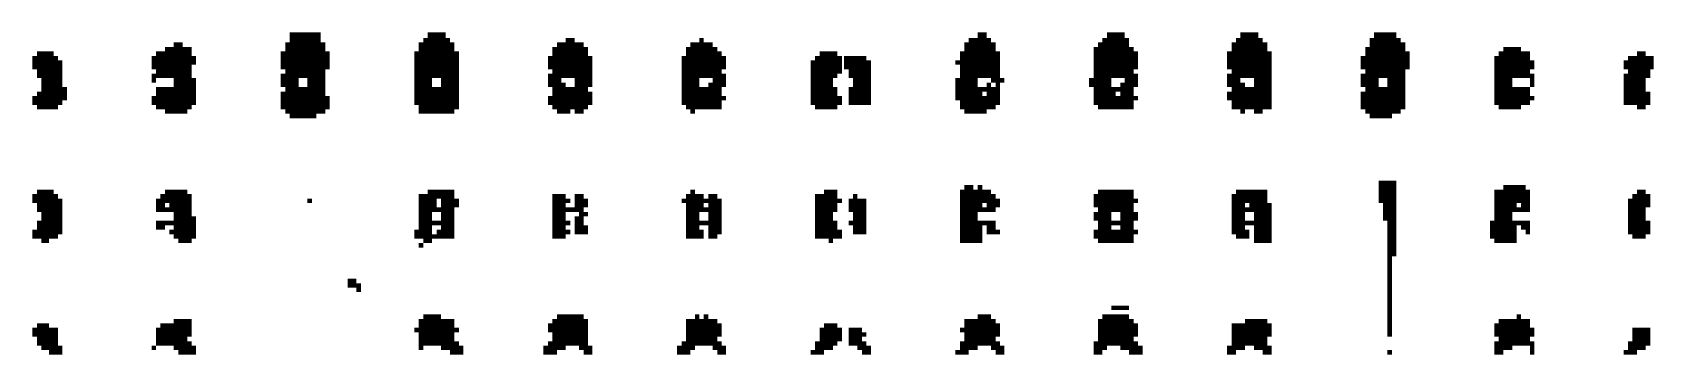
# Model space of a CAD drawing. Header units: metres. Extents: x -0.2 to 72.6, y -0.2 to 14.2.
import ezdxf

# ---------------------------------------------------------------- set-up
doc = ezdxf.new("R2010")
doc.units = ezdxf.units.M

msp = doc.modelspace()

# ---------------------------------------------------------------- hatches: boundary and pattern name
at = {"true_color": 0xff0000}
h = msp.add_hatch(color=7, dxfattribs=at)
h.dxf.hatch_style = 1
h.paths.add_polyline_path([(11.35, 14), (11.55, 14), (11.55, 14.25), (11.35, 14.25)])
h = msp.add_hatch(color=7, dxfattribs=at)
h.dxf.hatch_style = 1
h.paths.add_polyline_path([(11.35, 13.8), (11.55, 13.8), (11.55, 14), (11.35, 14)])
h = msp.add_hatch(color=7, dxfattribs=at)
h.dxf.hatch_style = 1
h.paths.add_polyline_path([(11.55, 14), (11.75, 14), (11.75, 14.25), (11.55, 14.25)])
h = msp.add_hatch(color=7, dxfattribs=at)
h.dxf.hatch_style = 1
h.paths.add_polyline_path([(11.55, 13.8), (11.75, 13.8), (11.75, 14), (11.55, 14)])
h = msp.add_hatch(color=7, dxfattribs=at)
h.dxf.hatch_style = 1
h.paths.add_polyline_path([(11.75, 14), (11.95, 14), (11.95, 14.25), (11.75, 14.25)])
h = msp.add_hatch(color=7, dxfattribs=at)
h.dxf.hatch_style = 1
h.paths.add_polyline_path([(11.75, 13.8), (11.95, 13.8), (11.95, 14), (11.75, 14)])
h = msp.add_hatch(color=7, dxfattribs=at)
h.dxf.hatch_style = 1
h.paths.add_polyline_path([(11.95, 14), (12.15, 14), (12.15, 14.25), (11.95, 14.25)])
h = msp.add_hatch(color=7, dxfattribs=at)
h.dxf.hatch_style = 1
h.paths.add_polyline_path([(11.95, 13.8), (12.15, 13.8), (12.15, 14), (11.95, 14)])
h = msp.add_hatch(color=7, dxfattribs=at)
h.dxf.hatch_style = 1
h.paths.add_polyline_path([(12.15, 14), (12.35, 14), (12.35, 14.25), (12.15, 14.25)])
h = msp.add_hatch(color=7, dxfattribs=at)
h.dxf.hatch_style = 1
h.paths.add_polyline_path([(12.15, 13.8), (12.35, 13.8), (12.35, 14), (12.15, 14)])
h = msp.add_hatch(color=7, dxfattribs=at)
h.dxf.hatch_style = 1
h.paths.add_polyline_path([(12.35, 14), (12.55, 14), (12.55, 14.25), (12.35, 14.25)])
h = msp.add_hatch(color=7, dxfattribs=at)
h.dxf.hatch_style = 1
h.paths.add_polyline_path([(12.35, 13.8), (12.55, 13.8), (12.55, 14), (12.35, 14)])
h = msp.add_hatch(color=7, dxfattribs=at)
h.dxf.hatch_style = 1
h.paths.add_polyline_path([(12.55, 14), (12.75, 14), (12.75, 14.25), (12.55, 14.25)])
h = msp.add_hatch(color=7, dxfattribs=at)
h.dxf.hatch_style = 1
h.paths.add_polyline_path([(12.55, 13.8), (12.75, 13.8), (12.75, 14), (12.55, 14)])
h = msp.add_hatch(color=7, dxfattribs=at)
h.dxf.hatch_style = 1
h.paths.add_polyline_path([(17.35, 13.8), (17.55, 13.8), (17.55, 14), (17.35, 14)])
h = msp.add_hatch(color=7, dxfattribs=at)
h.dxf.hatch_style = 1
h.paths.add_polyline_path([(17.55, 14), (17.75, 14), (17.75, 14.25), (17.55, 14.25)])
h = msp.add_hatch(color=7, dxfattribs=at)
h.dxf.hatch_style = 1
h.paths.add_polyline_path([(17.55, 13.8), (17.75, 13.8), (17.75, 14), (17.55, 14)])
h = msp.add_hatch(color=7, dxfattribs=at)
h.dxf.hatch_style = 1
h.paths.add_polyline_path([(17.75, 14), (17.95, 14), (17.95, 14.25), (17.75, 14.25)])
h = msp.add_hatch(color=7, dxfattribs=at)
h.dxf.hatch_style = 1
h.paths.add_polyline_path([(17.75, 13.8), (17.95, 13.8), (17.95, 14), (17.75, 14)])
h = msp.add_hatch(color=7, dxfattribs=at)
h.dxf.hatch_style = 1
h.paths.add_polyline_path([(17.95, 14), (18.15, 14), (18.15, 14.25), (17.95, 14.25)])
h = msp.add_hatch(color=7, dxfattribs=at)
h.dxf.hatch_style = 1
h.paths.add_polyline_path([(17.95, 13.8), (18.15, 13.8), (18.15, 14), (17.95, 14)])
h = msp.add_hatch(color=7, dxfattribs=at)
h.dxf.hatch_style = 1
h.paths.add_polyline_path([(18.15, 14), (18.35, 14), (18.35, 14.25), (18.15, 14.25)])
h = msp.add_hatch(color=7, dxfattribs=at)
h.dxf.hatch_style = 1
h.paths.add_polyline_path([(18.15, 13.8), (18.35, 13.8), (18.35, 14), (18.15, 14)])
h = msp.add_hatch(color=7, dxfattribs=at)
h.dxf.hatch_style = 1
h.paths.add_polyline_path([(18.35, 13.8), (18.55, 13.8), (18.55, 14), (18.35, 14)])
h = msp.add_hatch(color=7, dxfattribs=at)
h.dxf.hatch_style = 1
h.paths.add_polyline_path([(23.75, 13.8), (23.95, 13.8), (23.95, 14), (23.75, 14)])
h = msp.add_hatch(color=7, dxfattribs=at)
h.dxf.hatch_style = 1
h.paths.add_polyline_path([(23.95, 13.8), (24.15, 13.8), (24.15, 14), (23.95, 14)])
h = msp.add_hatch(color=7, dxfattribs=at)
h.dxf.hatch_style = 1
h.paths.add_polyline_path([(29.75, 13.8), (29.95, 13.8), (29.95, 14), (29.75, 14)])
h = msp.add_hatch(color=7, dxfattribs=at)
h.dxf.hatch_style = 1
h.paths.add_polyline_path([(41.85, 13.8), (42.05, 13.8), (42.05, 14), (41.85, 14)])
h = msp.add_hatch(color=7, dxfattribs=at)
h.dxf.hatch_style = 1
h.paths.add_polyline_path([(42.05, 13.8), (42.25, 13.8), (42.25, 14), (42.05, 14)])
h = msp.add_hatch(color=7, dxfattribs=at)
h.dxf.hatch_style = 1
h.paths.add_polyline_path([(42.25, 14), (42.45, 14), (42.45, 14.25), (42.25, 14.25)])
h = msp.add_hatch(color=7, dxfattribs=at)
h.dxf.hatch_style = 1
h.paths.add_polyline_path([(42.25, 13.8), (42.45, 13.8), (42.45, 14), (42.25, 14)])
h = msp.add_hatch(color=7, dxfattribs=at)
h.dxf.hatch_style = 1
h.paths.add_polyline_path([(42.45, 14), (42.65, 14), (42.65, 14.25), (42.45, 14.25)])
h = msp.add_hatch(color=7, dxfattribs=at)
h.dxf.hatch_style = 1
h.paths.add_polyline_path([(42.45, 13.8), (42.65, 13.8), (42.65, 14), (42.45, 14)])
h = msp.add_hatch(color=7, dxfattribs=at)
h.dxf.hatch_style = 1
h.paths.add_polyline_path([(42.65, 13.8), (42.85, 13.8), (42.85, 14), (42.65, 14)])
h = msp.add_hatch(color=7, dxfattribs=at)
h.dxf.hatch_style = 1
h.paths.add_polyline_path([(47.85, 13.8), (48.05, 13.8), (48.05, 14), (47.85, 14)])
h = msp.add_hatch(color=7, dxfattribs=at)
h.dxf.hatch_style = 1
h.paths.add_polyline_path([(48.05, 14), (48.25, 14), (48.25, 14.25), (48.05, 14.25)])
h = msp.add_hatch(color=7, dxfattribs=at)
h.dxf.hatch_style = 1
h.paths.add_polyline_path([(48.05, 13.8), (48.25, 13.8), (48.25, 14), (48.05, 14)])
h = msp.add_hatch(color=7, dxfattribs=at)
h.dxf.hatch_style = 1
h.paths.add_polyline_path([(48.25, 14), (48.45, 14), (48.45, 14.25), (48.25, 14.25)])
h = msp.add_hatch(color=7, dxfattribs=at)
h.dxf.hatch_style = 1
h.paths.add_polyline_path([(48.25, 13.8), (48.45, 13.8), (48.45, 14), (48.25, 14)])
h = msp.add_hatch(color=7, dxfattribs=at)
h.dxf.hatch_style = 1
h.paths.add_polyline_path([(48.45, 14), (48.65, 14), (48.65, 14.25), (48.45, 14.25)])
h = msp.add_hatch(color=7, dxfattribs=at)
h.dxf.hatch_style = 1
h.paths.add_polyline_path([(48.45, 13.8), (48.65, 13.8), (48.65, 14), (48.45, 14)])
h = msp.add_hatch(color=7, dxfattribs=at)
h.dxf.hatch_style = 1
h.paths.add_polyline_path([(48.65, 14), (48.85, 14), (48.85, 14.25), (48.65, 14.25)])
h = msp.add_hatch(color=7, dxfattribs=at)
h.dxf.hatch_style = 1
h.paths.add_polyline_path([(48.65, 13.8), (48.85, 13.8), (48.85, 14), (48.65, 14)])
h = msp.add_hatch(color=7, dxfattribs=at)
h.dxf.hatch_style = 1
h.paths.add_polyline_path([(48.85, 13.8), (49.05, 13.8), (49.05, 14), (48.85, 14)])
h = msp.add_hatch(color=7, dxfattribs=at)
h.dxf.hatch_style = 1
h.paths.add_polyline_path([(53.85, 13.8), (54.05, 13.8), (54.05, 14), (53.85, 14)])
h = msp.add_hatch(color=7, dxfattribs=at)
h.dxf.hatch_style = 1
h.paths.add_polyline_path([(54.05, 14), (54.25, 14), (54.25, 14.25), (54.05, 14.25)])
h = msp.add_hatch(color=7, dxfattribs=at)
h.dxf.hatch_style = 1
h.paths.add_polyline_path([(54.05, 13.8), (54.25, 13.8), (54.25, 14), (54.05, 14)])
h = msp.add_hatch(color=7, dxfattribs=at)
h.dxf.hatch_style = 1
h.paths.add_polyline_path([(54.25, 14), (54.45, 14), (54.45, 14.25), (54.25, 14.25)])
h = msp.add_hatch(color=7, dxfattribs=at)
h.dxf.hatch_style = 1
h.paths.add_polyline_path([(54.25, 13.8), (54.45, 13.8), (54.45, 14), (54.25, 14)])
h = msp.add_hatch(color=7, dxfattribs=at)
h.dxf.hatch_style = 1
h.paths.add_polyline_path([(54.45, 14), (54.65, 14), (54.65, 14.25), (54.45, 14.25)])
h = msp.add_hatch(color=7, dxfattribs=at)
h.dxf.hatch_style = 1
h.paths.add_polyline_path([(54.45, 13.8), (54.65, 13.8), (54.65, 14), (54.45, 14)])
h = msp.add_hatch(color=7, dxfattribs=at)
h.dxf.hatch_style = 1
h.paths.add_polyline_path([(54.65, 14), (54.85, 14), (54.85, 14.25), (54.65, 14.25)])
h = msp.add_hatch(color=7, dxfattribs=at)
h.dxf.hatch_style = 1
h.paths.add_polyline_path([(54.65, 13.8), (54.85, 13.8), (54.85, 14), (54.65, 14)])
h = msp.add_hatch(color=7, dxfattribs=at)
h.dxf.hatch_style = 1
h.paths.add_polyline_path([(54.85, 13.8), (55.05, 13.8), (55.05, 14), (54.85, 14)])
h = msp.add_hatch(color=7, dxfattribs=at)
h.dxf.hatch_style = 1
h.paths.add_polyline_path([(59.85, 13.8), (60.05, 13.8), (60.05, 14), (59.85, 14)])
h = msp.add_hatch(color=7, dxfattribs=at)
h.dxf.hatch_style = 1
h.paths.add_polyline_path([(60.05, 14), (60.25, 14), (60.25, 14.25), (60.05, 14.25)])
h = msp.add_hatch(color=7, dxfattribs=at)
h.dxf.hatch_style = 1
h.paths.add_polyline_path([(60.05, 13.8), (60.25, 13.8), (60.25, 14), (60.05, 14)])
h = msp.add_hatch(color=7, dxfattribs=at)
h.dxf.hatch_style = 1
h.paths.add_polyline_path([(60.25, 14), (60.45, 14), (60.45, 14.25), (60.25, 14.25)])
h = msp.add_hatch(color=7, dxfattribs=at)
h.dxf.hatch_style = 1
h.paths.add_polyline_path([(60.25, 13.8), (60.45, 13.8), (60.45, 14), (60.25, 14)])
h = msp.add_hatch(color=7, dxfattribs=at)
h.dxf.hatch_style = 1
h.paths.add_polyline_path([(60.45, 14), (60.65, 14), (60.65, 14.25), (60.45, 14.25)])
h = msp.add_hatch(color=7, dxfattribs=at)
h.dxf.hatch_style = 1
h.paths.add_polyline_path([(60.45, 13.8), (60.65, 13.8), (60.65, 14), (60.45, 14)])
h = msp.add_hatch(color=7, dxfattribs=at)
h.dxf.hatch_style = 1
h.paths.add_polyline_path([(60.65, 14), (60.85, 14), (60.85, 14.25), (60.65, 14.25)])
h = msp.add_hatch(color=7, dxfattribs=at)
h.dxf.hatch_style = 1
h.paths.add_polyline_path([(60.65, 13.8), (60.85, 13.8), (60.85, 14), (60.65, 14)])
h = msp.add_hatch(color=7, dxfattribs=at)
h.dxf.hatch_style = 1
h.paths.add_polyline_path([(60.85, 14), (61.05, 14), (61.05, 14.25), (60.85, 14.25)])
h = msp.add_hatch(color=7, dxfattribs=at)
h.dxf.hatch_style = 1
h.paths.add_polyline_path([(60.85, 13.8), (61.05, 13.8), (61.05, 14), (60.85, 14)])
h = msp.add_hatch(color=7, dxfattribs=at)
h.dxf.hatch_style = 1
h.paths.add_polyline_path([(61.05, 13.8), (61.25, 13.8), (61.25, 14), (61.05, 14)])
h = msp.add_hatch(color=7, dxfattribs=at)
h.dxf.hatch_style = 1
h.paths.add_polyline_path([(-0.2, 13), (0, 13), (0, 13.2), (-0.2, 13.2)])
h = msp.add_hatch(color=7, dxfattribs=at)
h.dxf.hatch_style = 1
h.paths.add_polyline_path([(0, 13.2), (0.2, 13.2), (0.2, 13.4), (0, 13.4)])
h = msp.add_hatch(color=7, dxfattribs=at)
h.dxf.hatch_style = 1
h.paths.add_polyline_path([(0, 13), (0.2, 13), (0.2, 13.2), (0, 13.2)])
h = msp.add_hatch(color=7, dxfattribs=at)
h.dxf.hatch_style = 1
h.paths.add_polyline_path([(0.2, 13.2), (0.4, 13.2), (0.4, 13.4), (0.2, 13.4)])
h = msp.add_hatch(color=7, dxfattribs=at)
h.dxf.hatch_style = 1
h.paths.add_polyline_path([(0.2, 13), (0.4, 13), (0.4, 13.2), (0.2, 13.2)])
h = msp.add_hatch(color=7, dxfattribs=at)
h.dxf.hatch_style = 1
h.paths.add_polyline_path([(0.4, 13.2), (0.55, 13.2), (0.55, 13.4), (0.4, 13.4)])
h = msp.add_hatch(color=7, dxfattribs=at)
h.dxf.hatch_style = 1
h.paths.add_polyline_path([(0.4, 13), (0.55, 13), (0.55, 13.2), (0.4, 13.2)])
h = msp.add_hatch(color=7, dxfattribs=at)
h.dxf.hatch_style = 1
h.paths.add_polyline_path([(0.55, 13.2), (0.75, 13.2), (0.75, 13.4), (0.55, 13.4)])
h = msp.add_hatch(color=7, dxfattribs=at)
h.dxf.hatch_style = 1
h.paths.add_polyline_path([(0.55, 13), (0.75, 13), (0.75, 13.2), (0.55, 13.2)])
h = msp.add_hatch(color=7, dxfattribs=at)
h.dxf.hatch_style = 1
h.paths.add_polyline_path([(0.75, 13), (0.95, 13), (0.95, 13.2), (0.75, 13.2)])
h = msp.add_hatch(color=7, dxfattribs=at)
h.dxf.hatch_style = 1
h.paths.add_polyline_path([(5.15, 13), (5.35, 13), (5.35, 13.2), (5.15, 13.2)])
h = msp.add_hatch(color=7, dxfattribs=at)
h.dxf.hatch_style = 1
h.paths.add_polyline_path([(5.35, 13.2), (5.55, 13.2), (5.55, 13.4), (5.35, 13.4)])
h = msp.add_hatch(color=7, dxfattribs=at)
h.dxf.hatch_style = 1
h.paths.add_polyline_path([(5.35, 13), (5.55, 13), (5.55, 13.2), (5.35, 13.2)])
h = msp.add_hatch(color=7, dxfattribs=at)
h.dxf.hatch_style = 1
h.paths.add_polyline_path([(5.55, 13.2), (5.75, 13.2), (5.75, 13.4), (5.55, 13.4)])
h = msp.add_hatch(color=7, dxfattribs=at)
h.dxf.hatch_style = 1
h.paths.add_polyline_path([(5.55, 13), (5.75, 13), (5.75, 13.2), (5.55, 13.2)])
h = msp.add_hatch(color=7, dxfattribs=at)
h.dxf.hatch_style = 1
h.paths.add_polyline_path([(5.75, 13.4), (5.95, 13.4), (5.95, 13.6), (5.75, 13.6)])
h = msp.add_hatch(color=7, dxfattribs=at)
h.dxf.hatch_style = 1
h.paths.add_polyline_path([(5.75, 13.2), (5.95, 13.2), (5.95, 13.4), (5.75, 13.4)])
h = msp.add_hatch(color=7, dxfattribs=at)
h.dxf.hatch_style = 1
h.paths.add_polyline_path([(5.75, 13), (5.95, 13), (5.95, 13.2), (5.75, 13.2)])
h = msp.add_hatch(color=7, dxfattribs=at)
h.dxf.hatch_style = 1
h.paths.add_polyline_path([(5.95, 13.4), (6.15, 13.4), (6.15, 13.6), (5.95, 13.6)])
h = msp.add_hatch(color=7, dxfattribs=at)
h.dxf.hatch_style = 1
h.paths.add_polyline_path([(5.95, 13.2), (6.15, 13.2), (6.15, 13.4), (5.95, 13.4)])
at = {"true_color": 0x00ff00}
h = msp.add_hatch(color=7, dxfattribs=at)
h.dxf.hatch_style = 1
h.paths.add_polyline_path([(5.95, 13), (6.15, 13), (6.15, 13.2), (5.95, 13.2)])
at = {"true_color": 0xff0000}
h = msp.add_hatch(color=7, dxfattribs=at)
h.dxf.hatch_style = 1
h.paths.add_polyline_path([(6.15, 13.6), (6.35, 13.6), (6.35, 13.8), (6.15, 13.8)])
h = msp.add_hatch(color=7, dxfattribs=at)
h.dxf.hatch_style = 1
h.paths.add_polyline_path([(6.15, 13.4), (6.35, 13.4), (6.35, 13.6), (6.15, 13.6)])
h = msp.add_hatch(color=7, dxfattribs=at)
h.dxf.hatch_style = 1
h.paths.add_polyline_path([(6.15, 13.2), (6.35, 13.2), (6.35, 13.4), (6.15, 13.4)])
at = {"true_color": 0x00ff00}
h = msp.add_hatch(color=7, dxfattribs=at)
h.dxf.hatch_style = 1
h.paths.add_polyline_path([(6.15, 13), (6.35, 13), (6.35, 13.2), (6.15, 13.2)])
at = {"true_color": 0xff0000}
h = msp.add_hatch(color=7, dxfattribs=at)
h.dxf.hatch_style = 1
h.paths.add_polyline_path([(6.35, 13.6), (6.55, 13.6), (6.55, 13.8), (6.35, 13.8)])
h = msp.add_hatch(color=7, dxfattribs=at)
h.dxf.hatch_style = 1
h.paths.add_polyline_path([(6.35, 13.4), (6.55, 13.4), (6.55, 13.6), (6.35, 13.6)])
h = msp.add_hatch(color=7, dxfattribs=at)
h.dxf.hatch_style = 1
h.paths.add_polyline_path([(6.35, 13.2), (6.55, 13.2), (6.55, 13.4), (6.35, 13.4)])
at = {"true_color": 0x00ff00}
h = msp.add_hatch(color=7, dxfattribs=at)
h.dxf.hatch_style = 1
h.paths.add_polyline_path([(6.35, 13), (6.55, 13), (6.55, 13.2), (6.35, 13.2)])
at = {"true_color": 0xff0000}
h = msp.add_hatch(color=7, dxfattribs=at)
h.dxf.hatch_style = 1
h.paths.add_polyline_path([(6.55, 13.4), (6.75, 13.4), (6.75, 13.6), (6.55, 13.6)])
h = msp.add_hatch(color=7, dxfattribs=at)
h.dxf.hatch_style = 1
h.paths.add_polyline_path([(6.55, 13.2), (6.75, 13.2), (6.75, 13.4), (6.55, 13.4)])
h = msp.add_hatch(color=7, dxfattribs=at)
h.dxf.hatch_style = 1
h.paths.add_polyline_path([(6.55, 13), (6.75, 13), (6.75, 13.2), (6.55, 13.2)])
h = msp.add_hatch(color=7, dxfattribs=at)
h.dxf.hatch_style = 1
h.paths.add_polyline_path([(6.75, 13.4), (6.95, 13.4), (6.95, 13.6), (6.75, 13.6)])
h = msp.add_hatch(color=7, dxfattribs=at)
h.dxf.hatch_style = 1
h.paths.add_polyline_path([(6.75, 13.2), (6.95, 13.2), (6.95, 13.4), (6.75, 13.4)])
h = msp.add_hatch(color=7, dxfattribs=at)
h.dxf.hatch_style = 1
h.paths.add_polyline_path([(6.75, 13), (6.95, 13), (6.95, 13.2), (6.75, 13.2)])
h = msp.add_hatch(color=7, dxfattribs=at)
h.dxf.hatch_style = 1
h.paths.add_polyline_path([(6.95, 13), (7.15, 13), (7.15, 13.2), (6.95, 13.2)])
h = msp.add_hatch(color=7, dxfattribs=at)
h.dxf.hatch_style = 1
h.paths.add_polyline_path([(10.95, 13.2), (11.15, 13.2), (11.15, 13.4), (10.95, 13.4)])
h = msp.add_hatch(color=7, dxfattribs=at)
h.dxf.hatch_style = 1
h.paths.add_polyline_path([(10.95, 13), (11.15, 13), (11.15, 13.2), (10.95, 13.2)])
h = msp.add_hatch(color=7, dxfattribs=at)
h.dxf.hatch_style = 1
h.paths.add_polyline_path([(11.15, 13.6), (11.35, 13.6), (11.35, 13.8), (11.15, 13.8)])
h = msp.add_hatch(color=7, dxfattribs=at)
h.dxf.hatch_style = 1
h.paths.add_polyline_path([(11.15, 13.4), (11.35, 13.4), (11.35, 13.6), (11.15, 13.6)])
h = msp.add_hatch(color=7, dxfattribs=at)
h.dxf.hatch_style = 1
h.paths.add_polyline_path([(11.15, 13.2), (11.35, 13.2), (11.35, 13.4), (11.15, 13.4)])
h = msp.add_hatch(color=7, dxfattribs=at)
h.dxf.hatch_style = 1
h.paths.add_polyline_path([(11.15, 13), (11.35, 13), (11.35, 13.2), (11.15, 13.2)])
h = msp.add_hatch(color=7, dxfattribs=at)
h.dxf.hatch_style = 1
h.paths.add_polyline_path([(11.35, 13.6), (11.55, 13.6), (11.55, 13.8), (11.35, 13.8)])
h = msp.add_hatch(color=7, dxfattribs=at)
h.dxf.hatch_style = 1
h.paths.add_polyline_path([(11.35, 13.4), (11.55, 13.4), (11.55, 13.6), (11.35, 13.6)])
h = msp.add_hatch(color=7, dxfattribs=at)
h.dxf.hatch_style = 1
h.paths.add_polyline_path([(11.35, 13.2), (11.55, 13.2), (11.55, 13.4), (11.35, 13.4)])
at = {"true_color": 0x00ff00}
h = msp.add_hatch(color=7, dxfattribs=at)
h.dxf.hatch_style = 1
h.paths.add_polyline_path([(11.35, 13), (11.55, 13), (11.55, 13.2), (11.35, 13.2)])
at = {"true_color": 0xff0000}
h = msp.add_hatch(color=7, dxfattribs=at)
h.dxf.hatch_style = 1
h.paths.add_polyline_path([(11.55, 13.6), (11.75, 13.6), (11.75, 13.8), (11.55, 13.8)])
h = msp.add_hatch(color=7, dxfattribs=at)
h.dxf.hatch_style = 1
h.paths.add_polyline_path([(11.55, 13.4), (11.75, 13.4), (11.75, 13.6), (11.55, 13.6)])
h = msp.add_hatch(color=7, dxfattribs=at)
h.dxf.hatch_style = 1
h.paths.add_polyline_path([(11.55, 13.2), (11.75, 13.2), (11.75, 13.4), (11.55, 13.4)])
at = {"true_color": 0x00ff00}
h = msp.add_hatch(color=7, dxfattribs=at)
h.dxf.hatch_style = 1
h.paths.add_polyline_path([(11.55, 13), (11.75, 13), (11.75, 13.2), (11.55, 13.2)])
at = {"true_color": 0xff0000}
h = msp.add_hatch(color=7, dxfattribs=at)
h.dxf.hatch_style = 1
h.paths.add_polyline_path([(11.75, 13.6), (11.95, 13.6), (11.95, 13.8), (11.75, 13.8)])
h = msp.add_hatch(color=7, dxfattribs=at)
h.dxf.hatch_style = 1
h.paths.add_polyline_path([(11.75, 13.4), (11.95, 13.4), (11.95, 13.6), (11.75, 13.6)])
at = {"true_color": 0x00ff00}
h = msp.add_hatch(color=7, dxfattribs=at)
h.dxf.hatch_style = 1
h.paths.add_polyline_path([(11.75, 13.2), (11.95, 13.2), (11.95, 13.4), (11.75, 13.4)])
h = msp.add_hatch(color=7, dxfattribs=at)
h.dxf.hatch_style = 1
h.paths.add_polyline_path([(11.75, 13), (11.95, 13), (11.95, 13.2), (11.75, 13.2)])
at = {"true_color": 0xff0000}
h = msp.add_hatch(color=7, dxfattribs=at)
h.dxf.hatch_style = 1
h.paths.add_polyline_path([(11.95, 13.6), (12.15, 13.6), (12.15, 13.8), (11.95, 13.8)])
h = msp.add_hatch(color=7, dxfattribs=at)
h.dxf.hatch_style = 1
h.paths.add_polyline_path([(11.95, 13.4), (12.15, 13.4), (12.15, 13.6), (11.95, 13.6)])
at = {"true_color": 0x00ff00}
h = msp.add_hatch(color=7, dxfattribs=at)
h.dxf.hatch_style = 1
h.paths.add_polyline_path([(11.95, 13.2), (12.15, 13.2), (12.15, 13.4), (11.95, 13.4)])
h = msp.add_hatch(color=7, dxfattribs=at)
h.dxf.hatch_style = 1
h.paths.add_polyline_path([(11.95, 13), (12.15, 13), (12.15, 13.2), (11.95, 13.2)])
at = {"true_color": 0xff0000}
h = msp.add_hatch(color=7, dxfattribs=at)
h.dxf.hatch_style = 1
h.paths.add_polyline_path([(12.15, 13.6), (12.35, 13.6), (12.35, 13.8), (12.15, 13.8)])
h = msp.add_hatch(color=7, dxfattribs=at)
h.dxf.hatch_style = 1
h.paths.add_polyline_path([(12.15, 13.4), (12.35, 13.4), (12.35, 13.6), (12.15, 13.6)])
at = {"true_color": 0x00ff00}
h = msp.add_hatch(color=7, dxfattribs=at)
h.dxf.hatch_style = 1
h.paths.add_polyline_path([(12.15, 13.2), (12.35, 13.2), (12.35, 13.4), (12.15, 13.4)])
h = msp.add_hatch(color=7, dxfattribs=at)
h.dxf.hatch_style = 1
h.paths.add_polyline_path([(12.15, 13), (12.35, 13), (12.35, 13.2), (12.15, 13.2)])
at = {"true_color": 0xff0000}
h = msp.add_hatch(color=7, dxfattribs=at)
h.dxf.hatch_style = 1
h.paths.add_polyline_path([(12.35, 13.6), (12.55, 13.6), (12.55, 13.8), (12.35, 13.8)])
h = msp.add_hatch(color=7, dxfattribs=at)
h.dxf.hatch_style = 1
h.paths.add_polyline_path([(12.35, 13.4), (12.55, 13.4), (12.55, 13.6), (12.35, 13.6)])
h = msp.add_hatch(color=7, dxfattribs=at)
h.dxf.hatch_style = 1
h.paths.add_polyline_path([(12.35, 13.2), (12.55, 13.2), (12.55, 13.4), (12.35, 13.4)])
at = {"true_color": 0x00ff00}
h = msp.add_hatch(color=7, dxfattribs=at)
h.dxf.hatch_style = 1
h.paths.add_polyline_path([(12.35, 13), (12.55, 13), (12.55, 13.2), (12.35, 13.2)])
at = {"true_color": 0xff0000}
h = msp.add_hatch(color=7, dxfattribs=at)
h.dxf.hatch_style = 1
h.paths.add_polyline_path([(12.55, 13.6), (12.75, 13.6), (12.75, 13.8), (12.55, 13.8)])
h = msp.add_hatch(color=7, dxfattribs=at)
h.dxf.hatch_style = 1
h.paths.add_polyline_path([(12.55, 13.4), (12.75, 13.4), (12.75, 13.6), (12.55, 13.6)])
h = msp.add_hatch(color=7, dxfattribs=at)
h.dxf.hatch_style = 1
h.paths.add_polyline_path([(12.55, 13.2), (12.75, 13.2), (12.75, 13.4), (12.55, 13.4)])
h = msp.add_hatch(color=7, dxfattribs=at)
h.dxf.hatch_style = 1
h.paths.add_polyline_path([(12.55, 13), (12.75, 13), (12.75, 13.2), (12.55, 13.2)])
h = msp.add_hatch(color=7, dxfattribs=at)
h.dxf.hatch_style = 1
h.paths.add_polyline_path([(12.75, 13.6), (12.95, 13.6), (12.95, 13.8), (12.75, 13.8)])
h = msp.add_hatch(color=7, dxfattribs=at)
h.dxf.hatch_style = 1
h.paths.add_polyline_path([(12.75, 13.4), (12.95, 13.4), (12.95, 13.6), (12.75, 13.6)])
h = msp.add_hatch(color=7, dxfattribs=at)
h.dxf.hatch_style = 1
h.paths.add_polyline_path([(12.75, 13.2), (12.95, 13.2), (12.95, 13.4), (12.75, 13.4)])
h = msp.add_hatch(color=7, dxfattribs=at)
h.dxf.hatch_style = 1
h.paths.add_polyline_path([(12.75, 13), (12.95, 13), (12.95, 13.2), (12.75, 13.2)])
h = msp.add_hatch(color=7, dxfattribs=at)
h.dxf.hatch_style = 1
h.paths.add_polyline_path([(12.95, 13.2), (13.15, 13.2), (13.15, 13.4), (12.95, 13.4)])
h = msp.add_hatch(color=7, dxfattribs=at)
h.dxf.hatch_style = 1
h.paths.add_polyline_path([(12.95, 13), (13.15, 13), (13.15, 13.2), (12.95, 13.2)])
h = msp.add_hatch(color=7, dxfattribs=at)
h.dxf.hatch_style = 1
h.paths.add_polyline_path([(16.95, 13.2), (17.15, 13.2), (17.15, 13.4), (16.95, 13.4)])
h = msp.add_hatch(color=7, dxfattribs=at)
h.dxf.hatch_style = 1
h.paths.add_polyline_path([(16.95, 13), (17.15, 13), (17.15, 13.2), (16.95, 13.2)])
h = msp.add_hatch(color=7, dxfattribs=at)
h.dxf.hatch_style = 1
h.paths.add_polyline_path([(17.15, 13.6), (17.35, 13.6), (17.35, 13.8), (17.15, 13.8)])
h = msp.add_hatch(color=7, dxfattribs=at)
h.dxf.hatch_style = 1
h.paths.add_polyline_path([(17.15, 13.4), (17.35, 13.4), (17.35, 13.6), (17.15, 13.6)])
h = msp.add_hatch(color=7, dxfattribs=at)
h.dxf.hatch_style = 1
h.paths.add_polyline_path([(17.15, 13.2), (17.35, 13.2), (17.35, 13.4), (17.15, 13.4)])
h = msp.add_hatch(color=7, dxfattribs=at)
h.dxf.hatch_style = 1
h.paths.add_polyline_path([(17.15, 13), (17.35, 13), (17.35, 13.2), (17.15, 13.2)])
h = msp.add_hatch(color=7, dxfattribs=at)
h.dxf.hatch_style = 1
h.paths.add_polyline_path([(17.35, 13.6), (17.55, 13.6), (17.55, 13.8), (17.35, 13.8)])
h = msp.add_hatch(color=7, dxfattribs=at)
h.dxf.hatch_style = 1
h.paths.add_polyline_path([(17.35, 13.4), (17.55, 13.4), (17.55, 13.6), (17.35, 13.6)])
h = msp.add_hatch(color=7, dxfattribs=at)
h.dxf.hatch_style = 1
h.paths.add_polyline_path([(17.35, 13.2), (17.55, 13.2), (17.55, 13.4), (17.35, 13.4)])
at = {"true_color": 0x00ff00}
h = msp.add_hatch(color=7, dxfattribs=at)
h.dxf.hatch_style = 1
h.paths.add_polyline_path([(17.35, 13), (17.55, 13), (17.55, 13.2), (17.35, 13.2)])
at = {"true_color": 0xff0000}
h = msp.add_hatch(color=7, dxfattribs=at)
h.dxf.hatch_style = 1
h.paths.add_polyline_path([(17.55, 13.6), (17.75, 13.6), (17.75, 13.8), (17.55, 13.8)])
h = msp.add_hatch(color=7, dxfattribs=at)
h.dxf.hatch_style = 1
h.paths.add_polyline_path([(17.55, 13.4), (17.75, 13.4), (17.75, 13.6), (17.55, 13.6)])
h = msp.add_hatch(color=7, dxfattribs=at)
h.dxf.hatch_style = 1
h.paths.add_polyline_path([(17.55, 13.2), (17.75, 13.2), (17.75, 13.4), (17.55, 13.4)])
at = {"true_color": 0x00ff00}
h = msp.add_hatch(color=7, dxfattribs=at)
h.dxf.hatch_style = 1
h.paths.add_polyline_path([(17.55, 13), (17.75, 13), (17.75, 13.2), (17.55, 13.2)])
at = {"true_color": 0xff0000}
h = msp.add_hatch(color=7, dxfattribs=at)
h.dxf.hatch_style = 1
h.paths.add_polyline_path([(17.75, 13.6), (17.95, 13.6), (17.95, 13.8), (17.75, 13.8)])
h = msp.add_hatch(color=7, dxfattribs=at)
h.dxf.hatch_style = 1
h.paths.add_polyline_path([(17.75, 13.4), (17.95, 13.4), (17.95, 13.6), (17.75, 13.6)])
h = msp.add_hatch(color=7, dxfattribs=at)
h.dxf.hatch_style = 1
h.paths.add_polyline_path([(17.75, 13.2), (17.95, 13.2), (17.95, 13.4), (17.75, 13.4)])
at = {"true_color": 0x00ff00}
h = msp.add_hatch(color=7, dxfattribs=at)
h.dxf.hatch_style = 1
h.paths.add_polyline_path([(17.75, 13), (17.95, 13), (17.95, 13.2), (17.75, 13.2)])
at = {"true_color": 0xff0000}
h = msp.add_hatch(color=7, dxfattribs=at)
h.dxf.hatch_style = 1
h.paths.add_polyline_path([(17.95, 13.6), (18.15, 13.6), (18.15, 13.8), (17.95, 13.8)])
h = msp.add_hatch(color=7, dxfattribs=at)
h.dxf.hatch_style = 1
h.paths.add_polyline_path([(17.95, 13.4), (18.15, 13.4), (18.15, 13.6), (17.95, 13.6)])
at = {"true_color": 0x00ff00}
h = msp.add_hatch(color=7, dxfattribs=at)
h.dxf.hatch_style = 1
h.paths.add_polyline_path([(17.95, 13.2), (18.15, 13.2), (18.15, 13.4), (17.95, 13.4)])
h = msp.add_hatch(color=7, dxfattribs=at)
h.dxf.hatch_style = 1
h.paths.add_polyline_path([(17.95, 13), (18.15, 13), (18.15, 13.2), (17.95, 13.2)])
at = {"true_color": 0xff0000}
h = msp.add_hatch(color=7, dxfattribs=at)
h.dxf.hatch_style = 1
h.paths.add_polyline_path([(18.15, 13.6), (18.35, 13.6), (18.35, 13.8), (18.15, 13.8)])
h = msp.add_hatch(color=7, dxfattribs=at)
h.dxf.hatch_style = 1
h.paths.add_polyline_path([(18.15, 13.4), (18.35, 13.4), (18.35, 13.6), (18.15, 13.6)])
h = msp.add_hatch(color=7, dxfattribs=at)
h.dxf.hatch_style = 1
h.paths.add_polyline_path([(18.15, 13.2), (18.35, 13.2), (18.35, 13.4), (18.15, 13.4)])
at = {"true_color": 0x00ff00}
h = msp.add_hatch(color=7, dxfattribs=at)
h.dxf.hatch_style = 1
h.paths.add_polyline_path([(18.15, 13), (18.35, 13), (18.35, 13.2), (18.15, 13.2)])
at = {"true_color": 0xff0000}
h = msp.add_hatch(color=7, dxfattribs=at)
h.dxf.hatch_style = 1
h.paths.add_polyline_path([(18.35, 13.6), (18.55, 13.6), (18.55, 13.8), (18.35, 13.8)])
h = msp.add_hatch(color=7, dxfattribs=at)
h.dxf.hatch_style = 1
h.paths.add_polyline_path([(18.35, 13.4), (18.55, 13.4), (18.55, 13.6), (18.35, 13.6)])
h = msp.add_hatch(color=7, dxfattribs=at)
h.dxf.hatch_style = 1
h.paths.add_polyline_path([(18.35, 13.2), (18.55, 13.2), (18.55, 13.4), (18.35, 13.4)])
at = {"true_color": 0x00ff00}
h = msp.add_hatch(color=7, dxfattribs=at)
h.dxf.hatch_style = 1
h.paths.add_polyline_path([(18.35, 13), (18.55, 13), (18.55, 13.2), (18.35, 13.2)])
at = {"true_color": 0xff0000}
h = msp.add_hatch(color=7, dxfattribs=at)
h.dxf.hatch_style = 1
h.paths.add_polyline_path([(18.55, 13.6), (18.75, 13.6), (18.75, 13.8), (18.55, 13.8)])
h = msp.add_hatch(color=7, dxfattribs=at)
h.dxf.hatch_style = 1
h.paths.add_polyline_path([(18.55, 13.4), (18.75, 13.4), (18.75, 13.6), (18.55, 13.6)])
h = msp.add_hatch(color=7, dxfattribs=at)
h.dxf.hatch_style = 1
h.paths.add_polyline_path([(18.55, 13.2), (18.75, 13.2), (18.75, 13.4), (18.55, 13.4)])
h = msp.add_hatch(color=7, dxfattribs=at)
h.dxf.hatch_style = 1
h.paths.add_polyline_path([(18.55, 13), (18.75, 13), (18.75, 13.2), (18.55, 13.2)])
h = msp.add_hatch(color=7, dxfattribs=at)
h.dxf.hatch_style = 1
h.paths.add_polyline_path([(18.75, 13.2), (18.95, 13.2), (18.95, 13.4), (18.75, 13.4)])
h = msp.add_hatch(color=7, dxfattribs=at)
h.dxf.hatch_style = 1
h.paths.add_polyline_path([(18.75, 13), (18.95, 13), (18.95, 13.2), (18.75, 13.2)])
h = msp.add_hatch(color=7, dxfattribs=at)
h.dxf.hatch_style = 1
h.paths.add_polyline_path([(22.95, 13), (23.15, 13), (23.15, 13.2), (22.95, 13.2)])
h = msp.add_hatch(color=7, dxfattribs=at)
h.dxf.hatch_style = 1
h.paths.add_polyline_path([(23.15, 13.4), (23.35, 13.4), (23.35, 13.6), (23.15, 13.6)])
h = msp.add_hatch(color=7, dxfattribs=at)
h.dxf.hatch_style = 1
h.paths.add_polyline_path([(23.15, 13.2), (23.35, 13.2), (23.35, 13.4), (23.15, 13.4)])
h = msp.add_hatch(color=7, dxfattribs=at)
h.dxf.hatch_style = 1
h.paths.add_polyline_path([(23.15, 13), (23.35, 13), (23.35, 13.2), (23.15, 13.2)])
h = msp.add_hatch(color=7, dxfattribs=at)
h.dxf.hatch_style = 1
h.paths.add_polyline_path([(23.35, 13.6), (23.55, 13.6), (23.55, 13.8), (23.35, 13.8)])
h = msp.add_hatch(color=7, dxfattribs=at)
h.dxf.hatch_style = 1
h.paths.add_polyline_path([(23.35, 13.4), (23.55, 13.4), (23.55, 13.6), (23.35, 13.6)])
h = msp.add_hatch(color=7, dxfattribs=at)
h.dxf.hatch_style = 1
h.paths.add_polyline_path([(23.35, 13.2), (23.55, 13.2), (23.55, 13.4), (23.35, 13.4)])
h = msp.add_hatch(color=7, dxfattribs=at)
h.dxf.hatch_style = 1
h.paths.add_polyline_path([(23.35, 13), (23.55, 13), (23.55, 13.2), (23.35, 13.2)])
h = msp.add_hatch(color=7, dxfattribs=at)
h.dxf.hatch_style = 1
h.paths.add_polyline_path([(23.55, 13.6), (23.75, 13.6), (23.75, 13.8), (23.55, 13.8)])
h = msp.add_hatch(color=7, dxfattribs=at)
h.dxf.hatch_style = 1
h.paths.add_polyline_path([(23.55, 13.4), (23.75, 13.4), (23.75, 13.6), (23.55, 13.6)])
h = msp.add_hatch(color=7, dxfattribs=at)
h.dxf.hatch_style = 1
h.paths.add_polyline_path([(23.55, 13.2), (23.75, 13.2), (23.75, 13.4), (23.55, 13.4)])
at = {"true_color": 0x00ff00}
h = msp.add_hatch(color=7, dxfattribs=at)
h.dxf.hatch_style = 1
h.paths.add_polyline_path([(23.55, 13), (23.75, 13), (23.75, 13.2), (23.55, 13.2)])
at = {"true_color": 0xff0000}
h = msp.add_hatch(color=7, dxfattribs=at)
h.dxf.hatch_style = 1
h.paths.add_polyline_path([(23.75, 13.6), (23.95, 13.6), (23.95, 13.8), (23.75, 13.8)])
h = msp.add_hatch(color=7, dxfattribs=at)
h.dxf.hatch_style = 1
h.paths.add_polyline_path([(23.75, 13.4), (23.95, 13.4), (23.95, 13.6), (23.75, 13.6)])
h = msp.add_hatch(color=7, dxfattribs=at)
h.dxf.hatch_style = 1
h.paths.add_polyline_path([(23.75, 13.2), (23.95, 13.2), (23.95, 13.4), (23.75, 13.4)])
at = {"true_color": 0x00ff00}
h = msp.add_hatch(color=7, dxfattribs=at)
h.dxf.hatch_style = 1
h.paths.add_polyline_path([(23.75, 13), (23.95, 13), (23.95, 13.2), (23.75, 13.2)])
at = {"true_color": 0xff0000}
h = msp.add_hatch(color=7, dxfattribs=at)
h.dxf.hatch_style = 1
h.paths.add_polyline_path([(23.95, 13.6), (24.15, 13.6), (24.15, 13.8), (23.95, 13.8)])
h = msp.add_hatch(color=7, dxfattribs=at)
h.dxf.hatch_style = 1
h.paths.add_polyline_path([(23.95, 13.4), (24.15, 13.4), (24.15, 13.6), (23.95, 13.6)])
h = msp.add_hatch(color=7, dxfattribs=at)
h.dxf.hatch_style = 1
h.paths.add_polyline_path([(23.95, 13.2), (24.15, 13.2), (24.15, 13.4), (23.95, 13.4)])
at = {"true_color": 0x00ff00}
h = msp.add_hatch(color=7, dxfattribs=at)
h.dxf.hatch_style = 1
h.paths.add_polyline_path([(23.95, 13), (24.15, 13), (24.15, 13.2), (23.95, 13.2)])
at = {"true_color": 0xff0000}
h = msp.add_hatch(color=7, dxfattribs=at)
h.dxf.hatch_style = 1
h.paths.add_polyline_path([(24.15, 13.6), (24.35, 13.6), (24.35, 13.8), (24.15, 13.8)])
h = msp.add_hatch(color=7, dxfattribs=at)
h.dxf.hatch_style = 1
h.paths.add_polyline_path([(24.15, 13.4), (24.35, 13.4), (24.35, 13.6), (24.15, 13.6)])
h = msp.add_hatch(color=7, dxfattribs=at)
h.dxf.hatch_style = 1
h.paths.add_polyline_path([(24.15, 13.2), (24.35, 13.2), (24.35, 13.4), (24.15, 13.4)])
at = {"true_color": 0x00ff00}
h = msp.add_hatch(color=7, dxfattribs=at)
h.dxf.hatch_style = 1
h.paths.add_polyline_path([(24.15, 13), (24.35, 13), (24.35, 13.2), (24.15, 13.2)])
at = {"true_color": 0xff0000}
h = msp.add_hatch(color=7, dxfattribs=at)
h.dxf.hatch_style = 1
h.paths.add_polyline_path([(24.35, 13.6), (24.55, 13.6), (24.55, 13.8), (24.35, 13.8)])
h = msp.add_hatch(color=7, dxfattribs=at)
h.dxf.hatch_style = 1
h.paths.add_polyline_path([(24.35, 13.4), (24.55, 13.4), (24.55, 13.6), (24.35, 13.6)])
h = msp.add_hatch(color=7, dxfattribs=at)
h.dxf.hatch_style = 1
h.paths.add_polyline_path([(24.35, 13.2), (24.55, 13.2), (24.55, 13.4), (24.35, 13.4)])
h = msp.add_hatch(color=7, dxfattribs=at)
h.dxf.hatch_style = 1
h.paths.add_polyline_path([(24.35, 13), (24.55, 13), (24.55, 13.2), (24.35, 13.2)])
h = msp.add_hatch(color=7, dxfattribs=at)
h.dxf.hatch_style = 1
h.paths.add_polyline_path([(24.55, 13.4), (24.75, 13.4), (24.75, 13.6), (24.55, 13.6)])
h = msp.add_hatch(color=7, dxfattribs=at)
h.dxf.hatch_style = 1
h.paths.add_polyline_path([(24.55, 13.2), (24.75, 13.2), (24.75, 13.4), (24.55, 13.4)])
h = msp.add_hatch(color=7, dxfattribs=at)
h.dxf.hatch_style = 1
h.paths.add_polyline_path([(24.55, 13), (24.75, 13), (24.75, 13.2), (24.55, 13.2)])
h = msp.add_hatch(color=7, dxfattribs=at)
h.dxf.hatch_style = 1
h.paths.add_polyline_path([(24.75, 13), (24.95, 13), (24.95, 13.2), (24.75, 13.2)])
h = msp.add_hatch(color=7, dxfattribs=at)
h.dxf.hatch_style = 1
h.paths.add_polyline_path([(28.95, 13), (29.15, 13), (29.15, 13.2), (28.95, 13.2)])
h = msp.add_hatch(color=7, dxfattribs=at)
h.dxf.hatch_style = 1
h.paths.add_polyline_path([(29.15, 13.4), (29.35, 13.4), (29.35, 13.6), (29.15, 13.6)])
h = msp.add_hatch(color=7, dxfattribs=at)
h.dxf.hatch_style = 1
h.paths.add_polyline_path([(29.15, 13.2), (29.35, 13.2), (29.35, 13.4), (29.15, 13.4)])
h = msp.add_hatch(color=7, dxfattribs=at)
h.dxf.hatch_style = 1
h.paths.add_polyline_path([(29.15, 13), (29.35, 13), (29.35, 13.2), (29.15, 13.2)])
h = msp.add_hatch(color=7, dxfattribs=at)
h.dxf.hatch_style = 1
h.paths.add_polyline_path([(29.35, 13.6), (29.55, 13.6), (29.55, 13.8), (29.35, 13.8)])
h = msp.add_hatch(color=7, dxfattribs=at)
h.dxf.hatch_style = 1
h.paths.add_polyline_path([(29.35, 13.4), (29.55, 13.4), (29.55, 13.6), (29.35, 13.6)])
h = msp.add_hatch(color=7, dxfattribs=at)
h.dxf.hatch_style = 1
h.paths.add_polyline_path([(29.35, 13.2), (29.55, 13.2), (29.55, 13.4), (29.35, 13.4)])
h = msp.add_hatch(color=7, dxfattribs=at)
h.dxf.hatch_style = 1
h.paths.add_polyline_path([(29.35, 13), (29.55, 13), (29.55, 13.2), (29.35, 13.2)])
h = msp.add_hatch(color=7, dxfattribs=at)
h.dxf.hatch_style = 1
h.paths.add_polyline_path([(29.55, 13.6), (29.75, 13.6), (29.75, 13.8), (29.55, 13.8)])
h = msp.add_hatch(color=7, dxfattribs=at)
h.dxf.hatch_style = 1
h.paths.add_polyline_path([(29.55, 13.4), (29.75, 13.4), (29.75, 13.6), (29.55, 13.6)])
h = msp.add_hatch(color=7, dxfattribs=at)
h.dxf.hatch_style = 1
h.paths.add_polyline_path([(29.55, 13.2), (29.75, 13.2), (29.75, 13.4), (29.55, 13.4)])
at = {"true_color": 0x00ff00}
h = msp.add_hatch(color=7, dxfattribs=at)
h.dxf.hatch_style = 1
h.paths.add_polyline_path([(29.55, 13), (29.75, 13), (29.75, 13.2), (29.55, 13.2)])
at = {"true_color": 0xff0000}
h = msp.add_hatch(color=7, dxfattribs=at)
h.dxf.hatch_style = 1
h.paths.add_polyline_path([(29.75, 13.6), (29.95, 13.6), (29.95, 13.8), (29.75, 13.8)])
h = msp.add_hatch(color=7, dxfattribs=at)
h.dxf.hatch_style = 1
h.paths.add_polyline_path([(29.75, 13.4), (29.95, 13.4), (29.95, 13.6), (29.75, 13.6)])
h = msp.add_hatch(color=7, dxfattribs=at)
h.dxf.hatch_style = 1
h.paths.add_polyline_path([(29.75, 13.2), (29.95, 13.2), (29.95, 13.4), (29.75, 13.4)])
at = {"true_color": 0x00ff00}
h = msp.add_hatch(color=7, dxfattribs=at)
h.dxf.hatch_style = 1
h.paths.add_polyline_path([(29.75, 13), (29.95, 13), (29.95, 13.2), (29.75, 13.2)])
at = {"true_color": 0xff0000}
h = msp.add_hatch(color=7, dxfattribs=at)
h.dxf.hatch_style = 1
h.paths.add_polyline_path([(29.95, 13.6), (30.15, 13.6), (30.15, 13.8), (29.95, 13.8)])
h = msp.add_hatch(color=7, dxfattribs=at)
h.dxf.hatch_style = 1
h.paths.add_polyline_path([(29.95, 13.4), (30.15, 13.4), (30.15, 13.6), (29.95, 13.6)])
h = msp.add_hatch(color=7, dxfattribs=at)
h.dxf.hatch_style = 1
h.paths.add_polyline_path([(29.95, 13.2), (30.15, 13.2), (30.15, 13.4), (29.95, 13.4)])
at = {"true_color": 0x00ff00}
h = msp.add_hatch(color=7, dxfattribs=at)
h.dxf.hatch_style = 1
h.paths.add_polyline_path([(29.95, 13), (30.15, 13), (30.15, 13.2), (29.95, 13.2)])
at = {"true_color": 0xff0000}
h = msp.add_hatch(color=7, dxfattribs=at)
h.dxf.hatch_style = 1
h.paths.add_polyline_path([(30.15, 13.6), (30.35, 13.6), (30.35, 13.8), (30.15, 13.8)])
h = msp.add_hatch(color=7, dxfattribs=at)
h.dxf.hatch_style = 1
h.paths.add_polyline_path([(30.15, 13.4), (30.35, 13.4), (30.35, 13.6), (30.15, 13.6)])
h = msp.add_hatch(color=7, dxfattribs=at)
h.dxf.hatch_style = 1
h.paths.add_polyline_path([(30.15, 13.2), (30.35, 13.2), (30.35, 13.4), (30.15, 13.4)])
at = {"true_color": 0x00ff00}
h = msp.add_hatch(color=7, dxfattribs=at)
h.dxf.hatch_style = 1
h.paths.add_polyline_path([(30.15, 13), (30.35, 13), (30.35, 13.2), (30.15, 13.2)])
at = {"true_color": 0xff0000}
h = msp.add_hatch(color=7, dxfattribs=at)
h.dxf.hatch_style = 1
h.paths.add_polyline_path([(30.35, 13.4), (30.55, 13.4), (30.55, 13.6), (30.35, 13.6)])
h = msp.add_hatch(color=7, dxfattribs=at)
h.dxf.hatch_style = 1
h.paths.add_polyline_path([(30.35, 13.2), (30.55, 13.2), (30.55, 13.4), (30.35, 13.4)])
h = msp.add_hatch(color=7, dxfattribs=at)
h.dxf.hatch_style = 1
h.paths.add_polyline_path([(30.35, 13), (30.55, 13), (30.55, 13.2), (30.35, 13.2)])
h = msp.add_hatch(color=7, dxfattribs=at)
h.dxf.hatch_style = 1
h.paths.add_polyline_path([(30.55, 13.2), (30.75, 13.2), (30.75, 13.4), (30.55, 13.4)])
h = msp.add_hatch(color=7, dxfattribs=at)
h.dxf.hatch_style = 1
h.paths.add_polyline_path([(30.55, 13), (30.75, 13), (30.75, 13.2), (30.55, 13.2)])
h = msp.add_hatch(color=7, dxfattribs=at)
h.dxf.hatch_style = 1
h.paths.add_polyline_path([(30.75, 13), (30.95, 13), (30.95, 13.2), (30.75, 13.2)])
h = msp.add_hatch(color=7, dxfattribs=at)
h.dxf.hatch_style = 1
h.paths.add_polyline_path([(34.95, 13), (35.15, 13), (35.15, 13.2), (34.95, 13.2)])
h = msp.add_hatch(color=7, dxfattribs=at)
h.dxf.hatch_style = 1
h.paths.add_polyline_path([(35.15, 13.2), (35.35, 13.2), (35.35, 13.4), (35.15, 13.4)])
h = msp.add_hatch(color=7, dxfattribs=at)
h.dxf.hatch_style = 1
h.paths.add_polyline_path([(35.15, 13), (35.35, 13), (35.35, 13.2), (35.15, 13.2)])
h = msp.add_hatch(color=7, dxfattribs=at)
h.dxf.hatch_style = 1
h.paths.add_polyline_path([(35.35, 13.2), (35.55, 13.2), (35.55, 13.4), (35.35, 13.4)])
h = msp.add_hatch(color=7, dxfattribs=at)
h.dxf.hatch_style = 1
h.paths.add_polyline_path([(35.35, 13), (35.55, 13), (35.55, 13.2), (35.35, 13.2)])
h = msp.add_hatch(color=7, dxfattribs=at)
h.dxf.hatch_style = 1
h.paths.add_polyline_path([(35.55, 13.2), (35.75, 13.2), (35.75, 13.4), (35.55, 13.4)])
h = msp.add_hatch(color=7, dxfattribs=at)
h.dxf.hatch_style = 1
h.paths.add_polyline_path([(35.55, 13), (35.75, 13), (35.75, 13.2), (35.55, 13.2)])
h = msp.add_hatch(color=7, dxfattribs=at)
h.dxf.hatch_style = 1
h.paths.add_polyline_path([(35.75, 13.2), (35.95, 13.2), (35.95, 13.4), (35.75, 13.4)])
h = msp.add_hatch(color=7, dxfattribs=at)
h.dxf.hatch_style = 1
h.paths.add_polyline_path([(35.75, 13), (35.95, 13), (35.95, 13.2), (35.75, 13.2)])
h = msp.add_hatch(color=7, dxfattribs=at)
h.dxf.hatch_style = 1
h.paths.add_polyline_path([(35.95, 13), (36.15, 13), (36.15, 13.2), (35.95, 13.2)])
h = msp.add_hatch(color=7, dxfattribs=at)
h.dxf.hatch_style = 1
h.paths.add_polyline_path([(36.25, 13), (36.45, 13), (36.45, 13.2), (36.25, 13.2)])
h = msp.add_hatch(color=7, dxfattribs=at)
h.dxf.hatch_style = 1
h.paths.add_polyline_path([(36.45, 13), (36.65, 13), (36.65, 13.2), (36.45, 13.2)])
h = msp.add_hatch(color=7, dxfattribs=at)
h.dxf.hatch_style = 1
h.paths.add_polyline_path([(36.65, 13), (36.85, 13), (36.85, 13.2), (36.65, 13.2)])
h = msp.add_hatch(color=7, dxfattribs=at)
h.dxf.hatch_style = 1
h.paths.add_polyline_path([(36.85, 13), (37.05, 13), (37.05, 13.2), (36.85, 13.2)])
h = msp.add_hatch(color=7, dxfattribs=at)
h.dxf.hatch_style = 1
h.paths.add_polyline_path([(37.05, 13), (37.25, 13), (37.25, 13.2), (37.05, 13.2)])
h = msp.add_hatch(color=7, dxfattribs=at)
h.dxf.hatch_style = 1
h.paths.add_polyline_path([(41.45, 13.2), (41.65, 13.2), (41.65, 13.4), (41.45, 13.4)])
h = msp.add_hatch(color=7, dxfattribs=at)
h.dxf.hatch_style = 1
h.paths.add_polyline_path([(41.45, 13), (41.65, 13), (41.65, 13.2), (41.45, 13.2)])
h = msp.add_hatch(color=7, dxfattribs=at)
h.dxf.hatch_style = 1
h.paths.add_polyline_path([(41.65, 13.6), (41.85, 13.6), (41.85, 13.8), (41.65, 13.8)])
h = msp.add_hatch(color=7, dxfattribs=at)
h.dxf.hatch_style = 1
h.paths.add_polyline_path([(41.65, 13.4), (41.85, 13.4), (41.85, 13.6), (41.65, 13.6)])
h = msp.add_hatch(color=7, dxfattribs=at)
h.dxf.hatch_style = 1
h.paths.add_polyline_path([(41.65, 13.2), (41.85, 13.2), (41.85, 13.4), (41.65, 13.4)])
h = msp.add_hatch(color=7, dxfattribs=at)
h.dxf.hatch_style = 1
h.paths.add_polyline_path([(41.65, 13), (41.85, 13), (41.85, 13.2), (41.65, 13.2)])
h = msp.add_hatch(color=7, dxfattribs=at)
h.dxf.hatch_style = 1
h.paths.add_polyline_path([(41.85, 13.6), (42.05, 13.6), (42.05, 13.8), (41.85, 13.8)])
h = msp.add_hatch(color=7, dxfattribs=at)
h.dxf.hatch_style = 1
h.paths.add_polyline_path([(41.85, 13.4), (42.05, 13.4), (42.05, 13.6), (41.85, 13.6)])
h = msp.add_hatch(color=7, dxfattribs=at)
h.dxf.hatch_style = 1
h.paths.add_polyline_path([(41.85, 13.2), (42.05, 13.2), (42.05, 13.4), (41.85, 13.4)])
at = {"true_color": 0x00ff00}
h = msp.add_hatch(color=7, dxfattribs=at)
h.dxf.hatch_style = 1
h.paths.add_polyline_path([(41.85, 13), (42.05, 13), (42.05, 13.2), (41.85, 13.2)])
at = {"true_color": 0xff0000}
h = msp.add_hatch(color=7, dxfattribs=at)
h.dxf.hatch_style = 1
h.paths.add_polyline_path([(42.05, 13.6), (42.25, 13.6), (42.25, 13.8), (42.05, 13.8)])
h = msp.add_hatch(color=7, dxfattribs=at)
h.dxf.hatch_style = 1
h.paths.add_polyline_path([(42.05, 13.4), (42.25, 13.4), (42.25, 13.6), (42.05, 13.6)])
at = {"true_color": 0x00ff00}
h = msp.add_hatch(color=7, dxfattribs=at)
h.dxf.hatch_style = 1
h.paths.add_polyline_path([(42.05, 13.2), (42.25, 13.2), (42.25, 13.4), (42.05, 13.4)])
h = msp.add_hatch(color=7, dxfattribs=at)
h.dxf.hatch_style = 1
h.paths.add_polyline_path([(42.05, 13), (42.25, 13), (42.25, 13.2), (42.05, 13.2)])
at = {"true_color": 0xff0000}
h = msp.add_hatch(color=7, dxfattribs=at)
h.dxf.hatch_style = 1
h.paths.add_polyline_path([(42.25, 13.6), (42.45, 13.6), (42.45, 13.8), (42.25, 13.8)])
h = msp.add_hatch(color=7, dxfattribs=at)
h.dxf.hatch_style = 1
h.paths.add_polyline_path([(42.25, 13.4), (42.45, 13.4), (42.45, 13.6), (42.25, 13.6)])
at = {"true_color": 0x00ff00}
h = msp.add_hatch(color=7, dxfattribs=at)
h.dxf.hatch_style = 1
h.paths.add_polyline_path([(42.25, 13.2), (42.45, 13.2), (42.45, 13.4), (42.25, 13.4)])
h = msp.add_hatch(color=7, dxfattribs=at)
h.dxf.hatch_style = 1
h.paths.add_polyline_path([(42.25, 13), (42.45, 13), (42.45, 13.2), (42.25, 13.2)])
at = {"true_color": 0xff0000}
h = msp.add_hatch(color=7, dxfattribs=at)
h.dxf.hatch_style = 1
h.paths.add_polyline_path([(42.45, 13.6), (42.65, 13.6), (42.65, 13.8), (42.45, 13.8)])
h = msp.add_hatch(color=7, dxfattribs=at)
h.dxf.hatch_style = 1
h.paths.add_polyline_path([(42.45, 13.4), (42.65, 13.4), (42.65, 13.6), (42.45, 13.6)])
h = msp.add_hatch(color=7, dxfattribs=at)
h.dxf.hatch_style = 1
h.paths.add_polyline_path([(42.45, 13.2), (42.65, 13.2), (42.65, 13.4), (42.45, 13.4)])
at = {"true_color": 0x00ff00}
h = msp.add_hatch(color=7, dxfattribs=at)
h.dxf.hatch_style = 1
h.paths.add_polyline_path([(42.45, 13), (42.65, 13), (42.65, 13.2), (42.45, 13.2)])
at = {"true_color": 0xff0000}
h = msp.add_hatch(color=7, dxfattribs=at)
h.dxf.hatch_style = 1
h.paths.add_polyline_path([(42.65, 13.6), (42.85, 13.6), (42.85, 13.8), (42.65, 13.8)])
h = msp.add_hatch(color=7, dxfattribs=at)
h.dxf.hatch_style = 1
h.paths.add_polyline_path([(42.65, 13.4), (42.85, 13.4), (42.85, 13.6), (42.65, 13.6)])
h = msp.add_hatch(color=7, dxfattribs=at)
h.dxf.hatch_style = 1
h.paths.add_polyline_path([(42.65, 13.2), (42.85, 13.2), (42.85, 13.4), (42.65, 13.4)])
h = msp.add_hatch(color=7, dxfattribs=at)
h.dxf.hatch_style = 1
h.paths.add_polyline_path([(42.65, 13), (42.85, 13), (42.85, 13.2), (42.65, 13.2)])
h = msp.add_hatch(color=7, dxfattribs=at)
h.dxf.hatch_style = 1
h.paths.add_polyline_path([(42.85, 13.6), (43.05, 13.6), (43.05, 13.8), (42.85, 13.8)])
h = msp.add_hatch(color=7, dxfattribs=at)
h.dxf.hatch_style = 1
h.paths.add_polyline_path([(42.85, 13.4), (43.05, 13.4), (43.05, 13.6), (42.85, 13.6)])
h = msp.add_hatch(color=7, dxfattribs=at)
h.dxf.hatch_style = 1
h.paths.add_polyline_path([(42.85, 13.2), (43.05, 13.2), (43.05, 13.4), (42.85, 13.4)])
h = msp.add_hatch(color=7, dxfattribs=at)
h.dxf.hatch_style = 1
h.paths.add_polyline_path([(42.85, 13), (43.05, 13), (43.05, 13.2), (42.85, 13.2)])
h = msp.add_hatch(color=7, dxfattribs=at)
h.dxf.hatch_style = 1
h.paths.add_polyline_path([(43.05, 13.2), (43.25, 13.2), (43.25, 13.4), (43.05, 13.4)])
h = msp.add_hatch(color=7, dxfattribs=at)
h.dxf.hatch_style = 1
h.paths.add_polyline_path([(43.05, 13), (43.25, 13), (43.25, 13.2), (43.05, 13.2)])
h = msp.add_hatch(color=7, dxfattribs=at)
h.dxf.hatch_style = 1
h.paths.add_polyline_path([(47.45, 13.4), (47.65, 13.4), (47.65, 13.6), (47.45, 13.6)])
h = msp.add_hatch(color=7, dxfattribs=at)
h.dxf.hatch_style = 1
h.paths.add_polyline_path([(47.45, 13.2), (47.65, 13.2), (47.65, 13.4), (47.45, 13.4)])
h = msp.add_hatch(color=7, dxfattribs=at)
h.dxf.hatch_style = 1
h.paths.add_polyline_path([(47.45, 13), (47.65, 13), (47.65, 13.2), (47.45, 13.2)])
h = msp.add_hatch(color=7, dxfattribs=at)
h.dxf.hatch_style = 1
h.paths.add_polyline_path([(47.65, 13.6), (47.85, 13.6), (47.85, 13.8), (47.65, 13.8)])
h = msp.add_hatch(color=7, dxfattribs=at)
h.dxf.hatch_style = 1
h.paths.add_polyline_path([(47.65, 13.4), (47.85, 13.4), (47.85, 13.6), (47.65, 13.6)])
h = msp.add_hatch(color=7, dxfattribs=at)
h.dxf.hatch_style = 1
h.paths.add_polyline_path([(47.65, 13.2), (47.85, 13.2), (47.85, 13.4), (47.65, 13.4)])
h = msp.add_hatch(color=7, dxfattribs=at)
h.dxf.hatch_style = 1
h.paths.add_polyline_path([(47.65, 13), (47.85, 13), (47.85, 13.2), (47.65, 13.2)])
h = msp.add_hatch(color=7, dxfattribs=at)
h.dxf.hatch_style = 1
h.paths.add_polyline_path([(47.85, 13.6), (48.05, 13.6), (48.05, 13.8), (47.85, 13.8)])
h = msp.add_hatch(color=7, dxfattribs=at)
h.dxf.hatch_style = 1
h.paths.add_polyline_path([(47.85, 13.4), (48.05, 13.4), (48.05, 13.6), (47.85, 13.6)])
h = msp.add_hatch(color=7, dxfattribs=at)
h.dxf.hatch_style = 1
h.paths.add_polyline_path([(47.85, 13.2), (48.05, 13.2), (48.05, 13.4), (47.85, 13.4)])
at = {"true_color": 0x00ff00}
h = msp.add_hatch(color=7, dxfattribs=at)
h.dxf.hatch_style = 1
h.paths.add_polyline_path([(47.85, 13), (48.05, 13), (48.05, 13.2), (47.85, 13.2)])
at = {"true_color": 0xff0000}
h = msp.add_hatch(color=7, dxfattribs=at)
h.dxf.hatch_style = 1
h.paths.add_polyline_path([(48.05, 13.6), (48.25, 13.6), (48.25, 13.8), (48.05, 13.8)])
h = msp.add_hatch(color=7, dxfattribs=at)
h.dxf.hatch_style = 1
h.paths.add_polyline_path([(48.05, 13.4), (48.25, 13.4), (48.25, 13.6), (48.05, 13.6)])
at = {"true_color": 0x00ff00}
h = msp.add_hatch(color=7, dxfattribs=at)
h.dxf.hatch_style = 1
h.paths.add_polyline_path([(48.05, 13.2), (48.25, 13.2), (48.25, 13.4), (48.05, 13.4)])
h = msp.add_hatch(color=7, dxfattribs=at)
h.dxf.hatch_style = 1
h.paths.add_polyline_path([(48.05, 13), (48.25, 13), (48.25, 13.2), (48.05, 13.2)])
at = {"true_color": 0xff0000}
h = msp.add_hatch(color=7, dxfattribs=at)
h.dxf.hatch_style = 1
h.paths.add_polyline_path([(48.25, 13.6), (48.45, 13.6), (48.45, 13.8), (48.25, 13.8)])
h = msp.add_hatch(color=7, dxfattribs=at)
h.dxf.hatch_style = 1
h.paths.add_polyline_path([(48.25, 13.4), (48.45, 13.4), (48.45, 13.6), (48.25, 13.6)])
at = {"true_color": 0x00ff00}
h = msp.add_hatch(color=7, dxfattribs=at)
h.dxf.hatch_style = 1
h.paths.add_polyline_path([(48.25, 13.2), (48.45, 13.2), (48.45, 13.4), (48.25, 13.4)])
h = msp.add_hatch(color=7, dxfattribs=at)
h.dxf.hatch_style = 1
h.paths.add_polyline_path([(48.25, 13), (48.45, 13), (48.45, 13.2), (48.25, 13.2)])
at = {"true_color": 0xff0000}
h = msp.add_hatch(color=7, dxfattribs=at)
h.dxf.hatch_style = 1
h.paths.add_polyline_path([(48.45, 13.6), (48.65, 13.6), (48.65, 13.8), (48.45, 13.8)])
h = msp.add_hatch(color=7, dxfattribs=at)
h.dxf.hatch_style = 1
h.paths.add_polyline_path([(48.45, 13.4), (48.65, 13.4), (48.65, 13.6), (48.45, 13.6)])
at = {"true_color": 0x00ff00}
h = msp.add_hatch(color=7, dxfattribs=at)
h.dxf.hatch_style = 1
h.paths.add_polyline_path([(48.45, 13.2), (48.65, 13.2), (48.65, 13.4), (48.45, 13.4)])
h = msp.add_hatch(color=7, dxfattribs=at)
h.dxf.hatch_style = 1
h.paths.add_polyline_path([(48.45, 13), (48.65, 13), (48.65, 13.2), (48.45, 13.2)])
at = {"true_color": 0xff0000}
h = msp.add_hatch(color=7, dxfattribs=at)
h.dxf.hatch_style = 1
h.paths.add_polyline_path([(48.65, 13.6), (48.85, 13.6), (48.85, 13.8), (48.65, 13.8)])
h = msp.add_hatch(color=7, dxfattribs=at)
h.dxf.hatch_style = 1
h.paths.add_polyline_path([(48.65, 13.4), (48.85, 13.4), (48.85, 13.6), (48.65, 13.6)])
h = msp.add_hatch(color=7, dxfattribs=at)
h.dxf.hatch_style = 1
h.paths.add_polyline_path([(48.65, 13.2), (48.85, 13.2), (48.85, 13.4), (48.65, 13.4)])
at = {"true_color": 0x00ff00}
h = msp.add_hatch(color=7, dxfattribs=at)
h.dxf.hatch_style = 1
h.paths.add_polyline_path([(48.65, 13), (48.85, 13), (48.85, 13.2), (48.65, 13.2)])
at = {"true_color": 0xff0000}
h = msp.add_hatch(color=7, dxfattribs=at)
h.dxf.hatch_style = 1
h.paths.add_polyline_path([(48.85, 13.6), (49.05, 13.6), (49.05, 13.8), (48.85, 13.8)])
h = msp.add_hatch(color=7, dxfattribs=at)
h.dxf.hatch_style = 1
h.paths.add_polyline_path([(48.85, 13.4), (49.05, 13.4), (49.05, 13.6), (48.85, 13.6)])
h = msp.add_hatch(color=7, dxfattribs=at)
h.dxf.hatch_style = 1
h.paths.add_polyline_path([(48.85, 13.2), (49.05, 13.2), (49.05, 13.4), (48.85, 13.4)])
h = msp.add_hatch(color=7, dxfattribs=at)
h.dxf.hatch_style = 1
h.paths.add_polyline_path([(48.85, 13), (49.05, 13), (49.05, 13.2), (48.85, 13.2)])
h = msp.add_hatch(color=7, dxfattribs=at)
h.dxf.hatch_style = 1
h.paths.add_polyline_path([(49.05, 13.4), (49.25, 13.4), (49.25, 13.6), (49.05, 13.6)])
h = msp.add_hatch(color=7, dxfattribs=at)
h.dxf.hatch_style = 1
h.paths.add_polyline_path([(49.05, 13.2), (49.25, 13.2), (49.25, 13.4), (49.05, 13.4)])
h = msp.add_hatch(color=7, dxfattribs=at)
h.dxf.hatch_style = 1
h.paths.add_polyline_path([(49.05, 13), (49.25, 13), (49.25, 13.2), (49.05, 13.2)])
h = msp.add_hatch(color=7, dxfattribs=at)
h.dxf.hatch_style = 1
h.paths.add_polyline_path([(49.25, 13.2), (49.45, 13.2), (49.45, 13.4), (49.25, 13.4)])
h = msp.add_hatch(color=7, dxfattribs=at)
h.dxf.hatch_style = 1
h.paths.add_polyline_path([(49.25, 13), (49.45, 13), (49.45, 13.2), (49.25, 13.2)])
h = msp.add_hatch(color=7, dxfattribs=at)
h.dxf.hatch_style = 1
h.paths.add_polyline_path([(53.45, 13.2), (53.65, 13.2), (53.65, 13.4), (53.45, 13.4)])
h = msp.add_hatch(color=7, dxfattribs=at)
h.dxf.hatch_style = 1
h.paths.add_polyline_path([(53.45, 13), (53.65, 13), (53.65, 13.2), (53.45, 13.2)])
h = msp.add_hatch(color=7, dxfattribs=at)
h.dxf.hatch_style = 1
h.paths.add_polyline_path([(53.65, 13.6), (53.85, 13.6), (53.85, 13.8), (53.65, 13.8)])
h = msp.add_hatch(color=7, dxfattribs=at)
h.dxf.hatch_style = 1
h.paths.add_polyline_path([(53.65, 13.4), (53.85, 13.4), (53.85, 13.6), (53.65, 13.6)])
h = msp.add_hatch(color=7, dxfattribs=at)
h.dxf.hatch_style = 1
h.paths.add_polyline_path([(53.65, 13.2), (53.85, 13.2), (53.85, 13.4), (53.65, 13.4)])
h = msp.add_hatch(color=7, dxfattribs=at)
h.dxf.hatch_style = 1
h.paths.add_polyline_path([(53.65, 13), (53.85, 13), (53.85, 13.2), (53.65, 13.2)])
h = msp.add_hatch(color=7, dxfattribs=at)
h.dxf.hatch_style = 1
h.paths.add_polyline_path([(53.85, 13.6), (54.05, 13.6), (54.05, 13.8), (53.85, 13.8)])
h = msp.add_hatch(color=7, dxfattribs=at)
h.dxf.hatch_style = 1
h.paths.add_polyline_path([(53.85, 13.4), (54.05, 13.4), (54.05, 13.6), (53.85, 13.6)])
h = msp.add_hatch(color=7, dxfattribs=at)
h.dxf.hatch_style = 1
h.paths.add_polyline_path([(53.85, 13.2), (54.05, 13.2), (54.05, 13.4), (53.85, 13.4)])
at = {"true_color": 0x00ff00}
h = msp.add_hatch(color=7, dxfattribs=at)
h.dxf.hatch_style = 1
h.paths.add_polyline_path([(53.85, 13), (54.05, 13), (54.05, 13.2), (53.85, 13.2)])
at = {"true_color": 0xff0000}
h = msp.add_hatch(color=7, dxfattribs=at)
h.dxf.hatch_style = 1
h.paths.add_polyline_path([(54.05, 13.6), (54.25, 13.6), (54.25, 13.8), (54.05, 13.8)])
h = msp.add_hatch(color=7, dxfattribs=at)
h.dxf.hatch_style = 1
h.paths.add_polyline_path([(54.05, 13.4), (54.25, 13.4), (54.25, 13.6), (54.05, 13.6)])
h = msp.add_hatch(color=7, dxfattribs=at)
h.dxf.hatch_style = 1
h.paths.add_polyline_path([(54.05, 13.2), (54.25, 13.2), (54.25, 13.4), (54.05, 13.4)])
at = {"true_color": 0x00ff00}
h = msp.add_hatch(color=7, dxfattribs=at)
h.dxf.hatch_style = 1
h.paths.add_polyline_path([(54.05, 13), (54.25, 13), (54.25, 13.2), (54.05, 13.2)])
at = {"true_color": 0xff0000}
h = msp.add_hatch(color=7, dxfattribs=at)
h.dxf.hatch_style = 1
h.paths.add_polyline_path([(54.25, 13.6), (54.45, 13.6), (54.45, 13.8), (54.25, 13.8)])
h = msp.add_hatch(color=7, dxfattribs=at)
h.dxf.hatch_style = 1
h.paths.add_polyline_path([(54.25, 13.4), (54.45, 13.4), (54.45, 13.6), (54.25, 13.6)])
at = {"true_color": 0x00ff00}
h = msp.add_hatch(color=7, dxfattribs=at)
h.dxf.hatch_style = 1
h.paths.add_polyline_path([(54.25, 13.2), (54.45, 13.2), (54.45, 13.4), (54.25, 13.4)])
h = msp.add_hatch(color=7, dxfattribs=at)
h.dxf.hatch_style = 1
h.paths.add_polyline_path([(54.25, 13), (54.45, 13), (54.45, 13.2), (54.25, 13.2)])
at = {"true_color": 0xff0000}
h = msp.add_hatch(color=7, dxfattribs=at)
h.dxf.hatch_style = 1
h.paths.add_polyline_path([(54.45, 13.6), (54.65, 13.6), (54.65, 13.8), (54.45, 13.8)])
h = msp.add_hatch(color=7, dxfattribs=at)
h.dxf.hatch_style = 1
h.paths.add_polyline_path([(54.45, 13.4), (54.65, 13.4), (54.65, 13.6), (54.45, 13.6)])
at = {"true_color": 0x00ff00}
h = msp.add_hatch(color=7, dxfattribs=at)
h.dxf.hatch_style = 1
h.paths.add_polyline_path([(54.45, 13.2), (54.65, 13.2), (54.65, 13.4), (54.45, 13.4)])
h = msp.add_hatch(color=7, dxfattribs=at)
h.dxf.hatch_style = 1
h.paths.add_polyline_path([(54.45, 13), (54.65, 13), (54.65, 13.2), (54.45, 13.2)])
at = {"true_color": 0xff0000}
h = msp.add_hatch(color=7, dxfattribs=at)
h.dxf.hatch_style = 1
h.paths.add_polyline_path([(54.65, 13.6), (54.85, 13.6), (54.85, 13.8), (54.65, 13.8)])
h = msp.add_hatch(color=7, dxfattribs=at)
h.dxf.hatch_style = 1
h.paths.add_polyline_path([(54.65, 13.4), (54.85, 13.4), (54.85, 13.6), (54.65, 13.6)])
at = {"true_color": 0x00ff00}
h = msp.add_hatch(color=7, dxfattribs=at)
h.dxf.hatch_style = 1
h.paths.add_polyline_path([(54.65, 13.2), (54.85, 13.2), (54.85, 13.4), (54.65, 13.4)])
h = msp.add_hatch(color=7, dxfattribs=at)
h.dxf.hatch_style = 1
h.paths.add_polyline_path([(54.65, 13), (54.85, 13), (54.85, 13.2), (54.65, 13.2)])
at = {"true_color": 0xff0000}
h = msp.add_hatch(color=7, dxfattribs=at)
h.dxf.hatch_style = 1
h.paths.add_polyline_path([(54.85, 13.6), (55.05, 13.6), (55.05, 13.8), (54.85, 13.8)])
h = msp.add_hatch(color=7, dxfattribs=at)
h.dxf.hatch_style = 1
h.paths.add_polyline_path([(54.85, 13.4), (55.05, 13.4), (55.05, 13.6), (54.85, 13.6)])
h = msp.add_hatch(color=7, dxfattribs=at)
h.dxf.hatch_style = 1
h.paths.add_polyline_path([(54.85, 13.2), (55.05, 13.2), (55.05, 13.4), (54.85, 13.4)])
at = {"true_color": 0x00ff00}
h = msp.add_hatch(color=7, dxfattribs=at)
h.dxf.hatch_style = 1
h.paths.add_polyline_path([(54.85, 13), (55.05, 13), (55.05, 13.2), (54.85, 13.2)])
at = {"true_color": 0xff0000}
h = msp.add_hatch(color=7, dxfattribs=at)
h.dxf.hatch_style = 1
h.paths.add_polyline_path([(55.05, 13.6), (55.25, 13.6), (55.25, 13.8), (55.05, 13.8)])
h = msp.add_hatch(color=7, dxfattribs=at)
h.dxf.hatch_style = 1
h.paths.add_polyline_path([(55.05, 13.4), (55.25, 13.4), (55.25, 13.6), (55.05, 13.6)])
h = msp.add_hatch(color=7, dxfattribs=at)
h.dxf.hatch_style = 1
h.paths.add_polyline_path([(55.05, 13.2), (55.25, 13.2), (55.25, 13.4), (55.05, 13.4)])
h = msp.add_hatch(color=7, dxfattribs=at)
h.dxf.hatch_style = 1
h.paths.add_polyline_path([(55.05, 13), (55.25, 13), (55.25, 13.2), (55.05, 13.2)])
h = msp.add_hatch(color=7, dxfattribs=at)
h.dxf.hatch_style = 1
h.paths.add_polyline_path([(55.25, 13.2), (55.45, 13.2), (55.45, 13.4), (55.25, 13.4)])
h = msp.add_hatch(color=7, dxfattribs=at)
h.dxf.hatch_style = 1
h.paths.add_polyline_path([(55.25, 13), (55.45, 13), (55.45, 13.2), (55.25, 13.2)])
h = msp.add_hatch(color=7, dxfattribs=at)
h.dxf.hatch_style = 1
h.paths.add_polyline_path([(59.45, 13), (59.65, 13), (59.65, 13.2), (59.45, 13.2)])
h = msp.add_hatch(color=7, dxfattribs=at)
h.dxf.hatch_style = 1
h.paths.add_polyline_path([(59.65, 13.4), (59.85, 13.4), (59.85, 13.6), (59.65, 13.6)])
h = msp.add_hatch(color=7, dxfattribs=at)
h.dxf.hatch_style = 1
h.paths.add_polyline_path([(59.65, 13.2), (59.85, 13.2), (59.85, 13.4), (59.65, 13.4)])
h = msp.add_hatch(color=7, dxfattribs=at)
h.dxf.hatch_style = 1
h.paths.add_polyline_path([(59.65, 13), (59.85, 13), (59.85, 13.2), (59.65, 13.2)])
h = msp.add_hatch(color=7, dxfattribs=at)
h.dxf.hatch_style = 1
h.paths.add_polyline_path([(59.85, 13.6), (60.05, 13.6), (60.05, 13.8), (59.85, 13.8)])
h = msp.add_hatch(color=7, dxfattribs=at)
h.dxf.hatch_style = 1
h.paths.add_polyline_path([(59.85, 13.4), (60.05, 13.4), (60.05, 13.6), (59.85, 13.6)])
h = msp.add_hatch(color=7, dxfattribs=at)
h.dxf.hatch_style = 1
h.paths.add_polyline_path([(59.85, 13.2), (60.05, 13.2), (60.05, 13.4), (59.85, 13.4)])
h = msp.add_hatch(color=7, dxfattribs=at)
h.dxf.hatch_style = 1
h.paths.add_polyline_path([(59.85, 13), (60.05, 13), (60.05, 13.2), (59.85, 13.2)])
h = msp.add_hatch(color=7, dxfattribs=at)
h.dxf.hatch_style = 1
h.paths.add_polyline_path([(60.05, 13.6), (60.25, 13.6), (60.25, 13.8), (60.05, 13.8)])
h = msp.add_hatch(color=7, dxfattribs=at)
h.dxf.hatch_style = 1
h.paths.add_polyline_path([(60.05, 13.4), (60.25, 13.4), (60.25, 13.6), (60.05, 13.6)])
h = msp.add_hatch(color=7, dxfattribs=at)
h.dxf.hatch_style = 1
h.paths.add_polyline_path([(60.05, 13.2), (60.25, 13.2), (60.25, 13.4), (60.05, 13.4)])
at = {"true_color": 0x00ff00}
h = msp.add_hatch(color=7, dxfattribs=at)
h.dxf.hatch_style = 1
h.paths.add_polyline_path([(60.05, 13), (60.25, 13), (60.25, 13.2), (60.05, 13.2)])
at = {"true_color": 0xff0000}
h = msp.add_hatch(color=7, dxfattribs=at)
h.dxf.hatch_style = 1
h.paths.add_polyline_path([(60.25, 13.6), (60.45, 13.6), (60.45, 13.8), (60.25, 13.8)])
h = msp.add_hatch(color=7, dxfattribs=at)
h.dxf.hatch_style = 1
h.paths.add_polyline_path([(60.25, 13.4), (60.45, 13.4), (60.45, 13.6), (60.25, 13.6)])
at = {"true_color": 0x00ff00}
h = msp.add_hatch(color=7, dxfattribs=at)
h.dxf.hatch_style = 1
h.paths.add_polyline_path([(60.25, 13.2), (60.45, 13.2), (60.45, 13.4), (60.25, 13.4)])
h = msp.add_hatch(color=7, dxfattribs=at)
h.dxf.hatch_style = 1
h.paths.add_polyline_path([(60.25, 13), (60.45, 13), (60.45, 13.2), (60.25, 13.2)])
at = {"true_color": 0xff0000}
h = msp.add_hatch(color=7, dxfattribs=at)
h.dxf.hatch_style = 1
h.paths.add_polyline_path([(60.45, 13.6), (60.65, 13.6), (60.65, 13.8), (60.45, 13.8)])
h = msp.add_hatch(color=7, dxfattribs=at)
h.dxf.hatch_style = 1
h.paths.add_polyline_path([(60.45, 13.4), (60.65, 13.4), (60.65, 13.6), (60.45, 13.6)])
at = {"true_color": 0x00ff00}
h = msp.add_hatch(color=7, dxfattribs=at)
h.dxf.hatch_style = 1
h.paths.add_polyline_path([(60.45, 13.2), (60.65, 13.2), (60.65, 13.4), (60.45, 13.4)])
h = msp.add_hatch(color=7, dxfattribs=at)
h.dxf.hatch_style = 1
h.paths.add_polyline_path([(60.45, 13), (60.65, 13), (60.65, 13.2), (60.45, 13.2)])
at = {"true_color": 0xff0000}
h = msp.add_hatch(color=7, dxfattribs=at)
h.dxf.hatch_style = 1
h.paths.add_polyline_path([(60.65, 13.6), (60.85, 13.6), (60.85, 13.8), (60.65, 13.8)])
h = msp.add_hatch(color=7, dxfattribs=at)
h.dxf.hatch_style = 1
h.paths.add_polyline_path([(60.65, 13.4), (60.85, 13.4), (60.85, 13.6), (60.65, 13.6)])
at = {"true_color": 0x00ff00}
h = msp.add_hatch(color=7, dxfattribs=at)
h.dxf.hatch_style = 1
h.paths.add_polyline_path([(60.65, 13.2), (60.85, 13.2), (60.85, 13.4), (60.65, 13.4)])
h = msp.add_hatch(color=7, dxfattribs=at)
h.dxf.hatch_style = 1
h.paths.add_polyline_path([(60.65, 13), (60.85, 13), (60.85, 13.2), (60.65, 13.2)])
at = {"true_color": 0xff0000}
h = msp.add_hatch(color=7, dxfattribs=at)
h.dxf.hatch_style = 1
h.paths.add_polyline_path([(60.85, 13.6), (61.05, 13.6), (61.05, 13.8), (60.85, 13.8)])
h = msp.add_hatch(color=7, dxfattribs=at)
h.dxf.hatch_style = 1
h.paths.add_polyline_path([(60.85, 13.4), (61.05, 13.4), (61.05, 13.6), (60.85, 13.6)])
h = msp.add_hatch(color=7, dxfattribs=at)
h.dxf.hatch_style = 1
h.paths.add_polyline_path([(60.85, 13.2), (61.05, 13.2), (61.05, 13.4), (60.85, 13.4)])
at = {"true_color": 0x00ff00}
h = msp.add_hatch(color=7, dxfattribs=at)
h.dxf.hatch_style = 1
h.paths.add_polyline_path([(60.85, 13), (61.05, 13), (61.05, 13.2), (60.85, 13.2)])
at = {"true_color": 0xff0000}
h = msp.add_hatch(color=7, dxfattribs=at)
h.dxf.hatch_style = 1
h.paths.add_polyline_path([(61.05, 13.6), (61.25, 13.6), (61.25, 13.8), (61.05, 13.8)])
h = msp.add_hatch(color=7, dxfattribs=at)
h.dxf.hatch_style = 1
h.paths.add_polyline_path([(61.05, 13.4), (61.25, 13.4), (61.25, 13.6), (61.05, 13.6)])
h = msp.add_hatch(color=7, dxfattribs=at)
h.dxf.hatch_style = 1
h.paths.add_polyline_path([(61.05, 13.2), (61.25, 13.2), (61.25, 13.4), (61.05, 13.4)])
h = msp.add_hatch(color=7, dxfattribs=at)
h.dxf.hatch_style = 1
h.paths.add_polyline_path([(61.05, 13), (61.25, 13), (61.25, 13.2), (61.05, 13.2)])
h = msp.add_hatch(color=7, dxfattribs=at)
h.dxf.hatch_style = 1
h.paths.add_polyline_path([(61.25, 13.6), (61.45, 13.6), (61.45, 13.8), (61.25, 13.8)])
h = msp.add_hatch(color=7, dxfattribs=at)
h.dxf.hatch_style = 1
h.paths.add_polyline_path([(61.25, 13.4), (61.45, 13.4), (61.45, 13.6), (61.25, 13.6)])
h = msp.add_hatch(color=7, dxfattribs=at)
h.dxf.hatch_style = 1
h.paths.add_polyline_path([(61.25, 13.2), (61.45, 13.2), (61.45, 13.4), (61.25, 13.4)])
h = msp.add_hatch(color=7, dxfattribs=at)
h.dxf.hatch_style = 1
h.paths.add_polyline_path([(61.25, 13), (61.45, 13), (61.45, 13.2), (61.25, 13.2)])
h = msp.add_hatch(color=7, dxfattribs=at)
h.dxf.hatch_style = 1
h.paths.add_polyline_path([(61.45, 13.2), (61.65, 13.2), (61.65, 13.4), (61.45, 13.4)])
h = msp.add_hatch(color=7, dxfattribs=at)
h.dxf.hatch_style = 1
h.paths.add_polyline_path([(61.45, 13), (61.65, 13), (61.65, 13.2), (61.45, 13.2)])
h = msp.add_hatch(color=7, dxfattribs=at)
h.dxf.hatch_style = 1
h.paths.add_polyline_path([(65.45, 13), (65.65, 13), (65.65, 13.2), (65.45, 13.2)])
h = msp.add_hatch(color=7, dxfattribs=at)
h.dxf.hatch_style = 1
h.paths.add_polyline_path([(65.65, 13.2), (65.85, 13.2), (65.85, 13.4), (65.65, 13.4)])
h = msp.add_hatch(color=7, dxfattribs=at)
h.dxf.hatch_style = 1
h.paths.add_polyline_path([(65.65, 13), (65.85, 13), (65.85, 13.2), (65.65, 13.2)])
h = msp.add_hatch(color=7, dxfattribs=at)
h.dxf.hatch_style = 1
h.paths.add_polyline_path([(65.85, 13.4), (66.05, 13.4), (66.05, 13.6), (65.85, 13.6)])
h = msp.add_hatch(color=7, dxfattribs=at)
h.dxf.hatch_style = 1
h.paths.add_polyline_path([(65.85, 13.2), (66.05, 13.2), (66.05, 13.4), (65.85, 13.4)])
h = msp.add_hatch(color=7, dxfattribs=at)
h.dxf.hatch_style = 1
h.paths.add_polyline_path([(65.85, 13), (66.05, 13), (66.05, 13.2), (65.85, 13.2)])
h = msp.add_hatch(color=7, dxfattribs=at)
h.dxf.hatch_style = 1
h.paths.add_polyline_path([(66.05, 13.4), (66.25, 13.4), (66.25, 13.6), (66.05, 13.6)])
h = msp.add_hatch(color=7, dxfattribs=at)
h.dxf.hatch_style = 1
h.paths.add_polyline_path([(66.05, 13.2), (66.25, 13.2), (66.25, 13.4), (66.05, 13.4)])
at = {"true_color": 0x00ff00}
h = msp.add_hatch(color=7, dxfattribs=at)
h.dxf.hatch_style = 1
h.paths.add_polyline_path([(66.05, 13), (66.25, 13), (66.25, 13.2), (66.05, 13.2)])
at = {"true_color": 0xff0000}
h = msp.add_hatch(color=7, dxfattribs=at)
h.dxf.hatch_style = 1
h.paths.add_polyline_path([(66.25, 13.4), (66.45, 13.4), (66.45, 13.6), (66.25, 13.6)])
h = msp.add_hatch(color=7, dxfattribs=at)
h.dxf.hatch_style = 1
h.paths.add_polyline_path([(66.25, 13.2), (66.45, 13.2), (66.45, 13.4), (66.25, 13.4)])
h = msp.add_hatch(color=7, dxfattribs=at)
h.dxf.hatch_style = 1
h.paths.add_polyline_path([(66.25, 13), (66.45, 13), (66.45, 13.2), (66.25, 13.2)])
h = msp.add_hatch(color=7, dxfattribs=at)
h.dxf.hatch_style = 1
h.paths.add_polyline_path([(66.45, 13.4), (66.65, 13.4), (66.65, 13.6), (66.45, 13.6)])
h = msp.add_hatch(color=7, dxfattribs=at)
h.dxf.hatch_style = 1
h.paths.add_polyline_path([(66.45, 13.2), (66.65, 13.2), (66.65, 13.4), (66.45, 13.4)])
h = msp.add_hatch(color=7, dxfattribs=at)
h.dxf.hatch_style = 1
h.paths.add_polyline_path([(66.45, 13), (66.65, 13), (66.65, 13.2), (66.45, 13.2)])
h = msp.add_hatch(color=7, dxfattribs=at)
h.dxf.hatch_style = 1
h.paths.add_polyline_path([(66.65, 13.2), (66.85, 13.2), (66.85, 13.4), (66.65, 13.4)])
h = msp.add_hatch(color=7, dxfattribs=at)
h.dxf.hatch_style = 1
h.paths.add_polyline_path([(66.65, 13), (66.85, 13), (66.85, 13.2), (66.65, 13.2)])
h = msp.add_hatch(color=7, dxfattribs=at)
h.dxf.hatch_style = 1
h.paths.add_polyline_path([(66.85, 13.2), (67.05, 13.2), (67.05, 13.4), (66.85, 13.4)])
h = msp.add_hatch(color=7, dxfattribs=at)
h.dxf.hatch_style = 1
h.paths.add_polyline_path([(66.85, 13), (67.05, 13), (67.05, 13.2), (66.85, 13.2)])
h = msp.add_hatch(color=7, dxfattribs=at)
h.dxf.hatch_style = 1
h.paths.add_polyline_path([(71.45, 13), (71.65, 13), (71.65, 13.2), (71.45, 13.2)])
h = msp.add_hatch(color=7, dxfattribs=at)
h.dxf.hatch_style = 1
h.paths.add_polyline_path([(71.65, 13), (71.85, 13), (71.85, 13.2), (71.65, 13.2)])
h = msp.add_hatch(color=7, dxfattribs=at)
h.dxf.hatch_style = 1
h.paths.add_polyline_path([(71.85, 13.2), (72.05, 13.2), (72.05, 13.4), (71.85, 13.4)])
h = msp.add_hatch(color=7, dxfattribs=at)
h.dxf.hatch_style = 1
h.paths.add_polyline_path([(71.85, 13), (72.05, 13), (72.05, 13.2), (71.85, 13.2)])
h = msp.add_hatch(color=7, dxfattribs=at)
h.dxf.hatch_style = 1
h.paths.add_polyline_path([(72.05, 13.2), (72.25, 13.2), (72.25, 13.4), (72.05, 13.4)])
h = msp.add_hatch(color=7, dxfattribs=at)
h.dxf.hatch_style = 1
h.paths.add_polyline_path([(72.05, 13), (72.25, 13), (72.25, 13.2), (72.05, 13.2)])
h = msp.add_hatch(color=7, dxfattribs=at)
h.dxf.hatch_style = 1
h.paths.add_polyline_path([(72.25, 13), (72.45, 13), (72.45, 13.2), (72.25, 13.2)])
h = msp.add_hatch(color=7, dxfattribs=at)
h.dxf.hatch_style = 1
h.paths.add_polyline_path([(72.45, 13), (72.6, 13), (72.6, 13.2), (72.45, 13.2)])
h = msp.add_hatch(color=7, dxfattribs=at)
h.dxf.hatch_style = 1
h.paths.add_polyline_path([(-0.2, 12.8), (0, 12.8), (0, 13), (-0.2, 13)])
h = msp.add_hatch(color=7, dxfattribs=at)
h.dxf.hatch_style = 1
h.paths.add_polyline_path([(-0.2, 12.6), (0, 12.6), (0, 12.8), (-0.2, 12.8)])
h = msp.add_hatch(color=7, dxfattribs=at)
h.dxf.hatch_style = 1
h.paths.add_polyline_path([(0, 12.8), (0.2, 12.8), (0.2, 13), (0, 13)])
at = {"true_color": 0x00ff00}
h = msp.add_hatch(color=7, dxfattribs=at)
h.dxf.hatch_style = 1
h.paths.add_polyline_path([(0, 12.6), (0.2, 12.6), (0.2, 12.8), (0, 12.8)])
at = {"true_color": 0xff0000}
h = msp.add_hatch(color=7, dxfattribs=at)
h.dxf.hatch_style = 1
h.paths.add_polyline_path([(0, 12.4), (0.2, 12.4), (0.2, 12.6), (0, 12.6)])
h = msp.add_hatch(color=7, dxfattribs=at)
h.dxf.hatch_style = 1
h.paths.add_polyline_path([(0, 12.2), (0.2, 12.2), (0.2, 12.4), (0, 12.4)])
at = {"true_color": 0x00ff00}
h = msp.add_hatch(color=7, dxfattribs=at)
h.dxf.hatch_style = 1
h.paths.add_polyline_path([(0.2, 12.8), (0.4, 12.8), (0.4, 13), (0.2, 13)])
at = {"true_color": 0xffff00}
h = msp.add_hatch(color=7, dxfattribs=at)
h.dxf.hatch_style = 1
h.paths.add_polyline_path([(0.2, 12.6), (0.4, 12.6), (0.4, 12.8), (0.2, 12.8)])
at = {"true_color": 0x00ffff}
h = msp.add_hatch(color=7, dxfattribs=at)
h.dxf.hatch_style = 1
h.paths.add_polyline_path([(0.2, 12.4), (0.4, 12.4), (0.4, 12.6), (0.2, 12.6)])
at = {"true_color": 0xff00ff}
h = msp.add_hatch(color=7, dxfattribs=at)
h.dxf.hatch_style = 1
h.paths.add_polyline_path([(0.2, 12.2), (0.4, 12.2), (0.4, 12.4), (0.2, 12.4)])
at = {"true_color": 0x00ff00}
h = msp.add_hatch(color=7, dxfattribs=at)
h.dxf.hatch_style = 1
h.paths.add_polyline_path([(0.4, 12.8), (0.55, 12.8), (0.55, 13), (0.4, 13)])
at = {"true_color": 0xffff00}
h = msp.add_hatch(color=7, dxfattribs=at)
h.dxf.hatch_style = 1
h.paths.add_polyline_path([(0.4, 12.6), (0.55, 12.6), (0.55, 12.8), (0.4, 12.8)])
at = {"true_color": 0xff00ff}
h = msp.add_hatch(color=7, dxfattribs=at)
h.dxf.hatch_style = 1
h.paths.add_polyline_path([(0.4, 12.4), (0.55, 12.4), (0.55, 12.6), (0.4, 12.6)])
at = {"true_color": 0x00ffff}
h = msp.add_hatch(color=7, dxfattribs=at)
h.dxf.hatch_style = 1
h.paths.add_polyline_path([(0.4, 12.2), (0.55, 12.2), (0.55, 12.4), (0.4, 12.4)])
at = {"true_color": 0x00ff00}
h = msp.add_hatch(color=7, dxfattribs=at)
h.dxf.hatch_style = 1
h.paths.add_polyline_path([(0.55, 12.8), (0.75, 12.8), (0.75, 13), (0.55, 13)])
at = {"true_color": 0x0000ff}
h = msp.add_hatch(color=7, dxfattribs=at)
h.dxf.hatch_style = 1
h.paths.add_polyline_path([(0.55, 12.6), (0.75, 12.6), (0.75, 12.8), (0.55, 12.8)])
h = msp.add_hatch(color=7, dxfattribs=at)
h.dxf.hatch_style = 1
h.paths.add_polyline_path([(0.55, 12.4), (0.75, 12.4), (0.75, 12.6), (0.55, 12.6)])
at = {"true_color": 0xffff00}
h = msp.add_hatch(color=7, dxfattribs=at)
h.dxf.hatch_style = 1
h.paths.add_polyline_path([(0.55, 12.2), (0.75, 12.2), (0.75, 12.4), (0.55, 12.4)])
at = {"true_color": 0xff0000}
h = msp.add_hatch(color=7, dxfattribs=at)
h.dxf.hatch_style = 1
h.paths.add_polyline_path([(0.75, 12.8), (0.95, 12.8), (0.95, 13), (0.75, 13)])
at = {"true_color": 0x00ff00}
h = msp.add_hatch(color=7, dxfattribs=at)
h.dxf.hatch_style = 1
h.paths.add_polyline_path([(0.75, 12.6), (0.95, 12.6), (0.95, 12.8), (0.75, 12.8)])
h = msp.add_hatch(color=7, dxfattribs=at)
h.dxf.hatch_style = 1
h.paths.add_polyline_path([(0.75, 12.4), (0.95, 12.4), (0.95, 12.6), (0.75, 12.6)])
h = msp.add_hatch(color=7, dxfattribs=at)
h.dxf.hatch_style = 1
h.paths.add_polyline_path([(0.75, 12.2), (0.95, 12.2), (0.95, 12.4), (0.75, 12.4)])
at = {"true_color": 0xff0000}
h = msp.add_hatch(color=7, dxfattribs=at)
h.dxf.hatch_style = 1
h.paths.add_polyline_path([(0.95, 12.8), (1.15, 12.8), (1.15, 13), (0.95, 13)])
h = msp.add_hatch(color=7, dxfattribs=at)
h.dxf.hatch_style = 1
h.paths.add_polyline_path([(0.95, 12.6), (1.15, 12.6), (1.15, 12.8), (0.95, 12.8)])
h = msp.add_hatch(color=7, dxfattribs=at)
h.dxf.hatch_style = 1
h.paths.add_polyline_path([(0.95, 12.4), (1.15, 12.4), (1.15, 12.6), (0.95, 12.6)])
h = msp.add_hatch(color=7, dxfattribs=at)
h.dxf.hatch_style = 1
h.paths.add_polyline_path([(0.95, 12.2), (1.15, 12.2), (1.15, 12.4), (0.95, 12.4)])
h = msp.add_hatch(color=7, dxfattribs=at)
h.dxf.hatch_style = 1
h.paths.add_polyline_path([(5.15, 12.8), (5.35, 12.8), (5.35, 13), (5.15, 13)])
h = msp.add_hatch(color=7, dxfattribs=at)
h.dxf.hatch_style = 1
h.paths.add_polyline_path([(5.15, 12.6), (5.35, 12.6), (5.35, 12.8), (5.15, 12.8)])
h = msp.add_hatch(color=7, dxfattribs=at)
h.dxf.hatch_style = 1
h.paths.add_polyline_path([(5.15, 12.2), (5.35, 12.2), (5.35, 12.4), (5.15, 12.4)])
h = msp.add_hatch(color=7, dxfattribs=at)
h.dxf.hatch_style = 1
h.paths.add_polyline_path([(5.35, 12.8), (5.55, 12.8), (5.55, 13), (5.35, 13)])
at = {"true_color": 0x00ff00}
h = msp.add_hatch(color=7, dxfattribs=at)
h.dxf.hatch_style = 1
h.paths.add_polyline_path([(5.35, 12.6), (5.55, 12.6), (5.55, 12.8), (5.35, 12.8)])
at = {"true_color": 0xffff00}
h = msp.add_hatch(color=7, dxfattribs=at)
h.dxf.hatch_style = 1
h.paths.add_polyline_path([(5.35, 12.4), (5.55, 12.4), (5.55, 12.6), (5.35, 12.6)])
at = {"true_color": 0x00ff00}
h = msp.add_hatch(color=7, dxfattribs=at)
h.dxf.hatch_style = 1
h.paths.add_polyline_path([(5.35, 12.2), (5.55, 12.2), (5.55, 12.4), (5.35, 12.4)])
h = msp.add_hatch(color=7, dxfattribs=at)
h.dxf.hatch_style = 1
h.paths.add_polyline_path([(5.55, 12.8), (5.75, 12.8), (5.75, 13), (5.55, 13)])
h = msp.add_hatch(color=7, dxfattribs=at)
h.dxf.hatch_style = 1
h.paths.add_polyline_path([(5.55, 12.6), (5.75, 12.6), (5.75, 12.8), (5.55, 12.8)])
at = {"true_color": 0xffff00}
h = msp.add_hatch(color=7, dxfattribs=at)
h.dxf.hatch_style = 1
h.paths.add_polyline_path([(5.55, 12.4), (5.75, 12.4), (5.75, 12.6), (5.55, 12.6)])
h = msp.add_hatch(color=7, dxfattribs=at)
h.dxf.hatch_style = 1
h.paths.add_polyline_path([(5.55, 12.2), (5.75, 12.2), (5.75, 12.4), (5.55, 12.4)])
at = {"true_color": 0x00ff00}
h = msp.add_hatch(color=7, dxfattribs=at)
h.dxf.hatch_style = 1
h.paths.add_polyline_path([(5.75, 12.8), (5.95, 12.8), (5.95, 13), (5.75, 13)])
h = msp.add_hatch(color=7, dxfattribs=at)
h.dxf.hatch_style = 1
h.paths.add_polyline_path([(5.75, 12.6), (5.95, 12.6), (5.95, 12.8), (5.75, 12.8)])
at = {"true_color": 0xff0000}
h = msp.add_hatch(color=7, dxfattribs=at)
h.dxf.hatch_style = 1
h.paths.add_polyline_path([(5.75, 12.4), (5.95, 12.4), (5.95, 12.6), (5.75, 12.6)])
at = {"true_color": 0x00ff00}
h = msp.add_hatch(color=7, dxfattribs=at)
h.dxf.hatch_style = 1
h.paths.add_polyline_path([(5.75, 12.2), (5.95, 12.2), (5.95, 12.4), (5.75, 12.4)])
h = msp.add_hatch(color=7, dxfattribs=at)
h.dxf.hatch_style = 1
h.paths.add_polyline_path([(5.95, 12.8), (6.15, 12.8), (6.15, 13), (5.95, 13)])
h = msp.add_hatch(color=7, dxfattribs=at)
h.dxf.hatch_style = 1
h.paths.add_polyline_path([(5.95, 12.6), (6.15, 12.6), (6.15, 12.8), (5.95, 12.8)])
h = msp.add_hatch(color=7, dxfattribs=at)
h.dxf.hatch_style = 1
h.paths.add_polyline_path([(5.95, 12.4), (6.15, 12.4), (6.15, 12.6), (5.95, 12.6)])
at = {"true_color": 0x0000ff}
h = msp.add_hatch(color=7, dxfattribs=at)
h.dxf.hatch_style = 1
h.paths.add_polyline_path([(5.95, 12.2), (6.15, 12.2), (6.15, 12.4), (5.95, 12.4)])
at = {"true_color": 0x00ff00}
h = msp.add_hatch(color=7, dxfattribs=at)
h.dxf.hatch_style = 1
h.paths.add_polyline_path([(6.15, 12.8), (6.35, 12.8), (6.35, 13), (6.15, 13)])
at = {"true_color": 0xffff00}
h = msp.add_hatch(color=7, dxfattribs=at)
h.dxf.hatch_style = 1
h.paths.add_polyline_path([(6.15, 12.6), (6.35, 12.6), (6.35, 12.8), (6.15, 12.8)])
h = msp.add_hatch(color=7, dxfattribs=at)
h.dxf.hatch_style = 1
h.paths.add_polyline_path([(6.15, 12.4), (6.35, 12.4), (6.35, 12.6), (6.15, 12.6)])
h = msp.add_hatch(color=7, dxfattribs=at)
h.dxf.hatch_style = 1
h.paths.add_polyline_path([(6.15, 12.2), (6.35, 12.2), (6.35, 12.4), (6.15, 12.4)])
at = {"true_color": 0x00ff00}
h = msp.add_hatch(color=7, dxfattribs=at)
h.dxf.hatch_style = 1
h.paths.add_polyline_path([(6.35, 12.8), (6.55, 12.8), (6.55, 13), (6.35, 13)])
at = {"true_color": 0xffff00}
h = msp.add_hatch(color=7, dxfattribs=at)
h.dxf.hatch_style = 1
h.paths.add_polyline_path([(6.35, 12.6), (6.55, 12.6), (6.55, 12.8), (6.35, 12.8)])
h = msp.add_hatch(color=7, dxfattribs=at)
h.dxf.hatch_style = 1
h.paths.add_polyline_path([(6.35, 12.4), (6.55, 12.4), (6.55, 12.6), (6.35, 12.6)])
h = msp.add_hatch(color=7, dxfattribs=at)
h.dxf.hatch_style = 1
h.paths.add_polyline_path([(6.35, 12.2), (6.55, 12.2), (6.55, 12.4), (6.35, 12.4)])
at = {"true_color": 0x00ff00}
h = msp.add_hatch(color=7, dxfattribs=at)
h.dxf.hatch_style = 1
h.paths.add_polyline_path([(6.55, 12.8), (6.75, 12.8), (6.75, 13), (6.55, 13)])
h = msp.add_hatch(color=7, dxfattribs=at)
h.dxf.hatch_style = 1
h.paths.add_polyline_path([(6.55, 12.6), (6.75, 12.6), (6.75, 12.8), (6.55, 12.8)])
h = msp.add_hatch(color=7, dxfattribs=at)
h.dxf.hatch_style = 1
h.paths.add_polyline_path([(6.55, 12.4), (6.75, 12.4), (6.75, 12.6), (6.55, 12.6)])
h = msp.add_hatch(color=7, dxfattribs=at)
h.dxf.hatch_style = 1
h.paths.add_polyline_path([(6.55, 12.2), (6.75, 12.2), (6.75, 12.4), (6.55, 12.4)])
at = {"true_color": 0xff0000}
h = msp.add_hatch(color=7, dxfattribs=at)
h.dxf.hatch_style = 1
h.paths.add_polyline_path([(6.75, 12.8), (6.95, 12.8), (6.95, 13), (6.75, 13)])
h = msp.add_hatch(color=7, dxfattribs=at)
h.dxf.hatch_style = 1
h.paths.add_polyline_path([(6.75, 12.6), (6.95, 12.6), (6.95, 12.8), (6.75, 12.8)])
h = msp.add_hatch(color=7, dxfattribs=at)
h.dxf.hatch_style = 1
h.paths.add_polyline_path([(6.75, 12.4), (6.95, 12.4), (6.95, 12.6), (6.75, 12.6)])
h = msp.add_hatch(color=7, dxfattribs=at)
h.dxf.hatch_style = 1
h.paths.add_polyline_path([(6.75, 12.2), (6.95, 12.2), (6.95, 12.4), (6.75, 12.4)])
h = msp.add_hatch(color=7, dxfattribs=at)
h.dxf.hatch_style = 1
h.paths.add_polyline_path([(6.95, 12.8), (7.15, 12.8), (7.15, 13), (6.95, 13)])
h = msp.add_hatch(color=7, dxfattribs=at)
h.dxf.hatch_style = 1
h.paths.add_polyline_path([(10.95, 12.8), (11.15, 12.8), (11.15, 13), (10.95, 13)])
h = msp.add_hatch(color=7, dxfattribs=at)
h.dxf.hatch_style = 1
h.paths.add_polyline_path([(10.95, 12.6), (11.15, 12.6), (11.15, 12.8), (10.95, 12.8)])
h = msp.add_hatch(color=7, dxfattribs=at)
h.dxf.hatch_style = 1
h.paths.add_polyline_path([(10.95, 12.2), (11.15, 12.2), (11.15, 12.4), (10.95, 12.4)])
h = msp.add_hatch(color=7, dxfattribs=at)
h.dxf.hatch_style = 1
h.paths.add_polyline_path([(11.15, 12.8), (11.35, 12.8), (11.35, 13), (11.15, 13)])
at = {"true_color": 0x00ff00}
h = msp.add_hatch(color=7, dxfattribs=at)
h.dxf.hatch_style = 1
h.paths.add_polyline_path([(11.15, 12.6), (11.35, 12.6), (11.35, 12.8), (11.15, 12.8)])
at = {"true_color": 0xff0000}
h = msp.add_hatch(color=7, dxfattribs=at)
h.dxf.hatch_style = 1
h.paths.add_polyline_path([(11.15, 12.4), (11.35, 12.4), (11.35, 12.6), (11.15, 12.6)])
h = msp.add_hatch(color=7, dxfattribs=at)
h.dxf.hatch_style = 1
h.paths.add_polyline_path([(11.15, 12.2), (11.35, 12.2), (11.35, 12.4), (11.15, 12.4)])
at = {"true_color": 0x00ff00}
h = msp.add_hatch(color=7, dxfattribs=at)
h.dxf.hatch_style = 1
h.paths.add_polyline_path([(11.35, 12.8), (11.55, 12.8), (11.55, 13), (11.35, 13)])
at = {"true_color": 0x0000ff}
h = msp.add_hatch(color=7, dxfattribs=at)
h.dxf.hatch_style = 1
h.paths.add_polyline_path([(11.35, 12.6), (11.55, 12.6), (11.55, 12.8), (11.35, 12.8)])
at = {"true_color": 0xffff00}
h = msp.add_hatch(color=7, dxfattribs=at)
h.dxf.hatch_style = 1
h.paths.add_polyline_path([(11.35, 12.4), (11.55, 12.4), (11.55, 12.6), (11.35, 12.6)])
at = {"true_color": 0x0000ff}
h = msp.add_hatch(color=7, dxfattribs=at)
h.dxf.hatch_style = 1
h.paths.add_polyline_path([(11.35, 12.2), (11.55, 12.2), (11.55, 12.4), (11.35, 12.4)])
at = {"true_color": 0x00ff00}
h = msp.add_hatch(color=7, dxfattribs=at)
h.dxf.hatch_style = 1
h.paths.add_polyline_path([(11.55, 12.8), (11.75, 12.8), (11.75, 13), (11.55, 13)])
at = {"true_color": 0x0000ff}
h = msp.add_hatch(color=7, dxfattribs=at)
h.dxf.hatch_style = 1
h.paths.add_polyline_path([(11.55, 12.6), (11.75, 12.6), (11.75, 12.8), (11.55, 12.8)])
at = {"true_color": 0xffff00}
h = msp.add_hatch(color=7, dxfattribs=at)
h.dxf.hatch_style = 1
h.paths.add_polyline_path([(11.55, 12.4), (11.75, 12.4), (11.75, 12.6), (11.55, 12.6)])
h = msp.add_hatch(color=7, dxfattribs=at)
h.dxf.hatch_style = 1
h.paths.add_polyline_path([(11.55, 12.2), (11.75, 12.2), (11.75, 12.4), (11.55, 12.4)])
at = {"true_color": 0x00ff00}
h = msp.add_hatch(color=7, dxfattribs=at)
h.dxf.hatch_style = 1
h.paths.add_polyline_path([(11.75, 12.8), (11.95, 12.8), (11.95, 13), (11.75, 13)])
h = msp.add_hatch(color=7, dxfattribs=at)
h.dxf.hatch_style = 1
h.paths.add_polyline_path([(11.75, 12.6), (11.95, 12.6), (11.95, 12.8), (11.75, 12.8)])
h = msp.add_hatch(color=7, dxfattribs=at)
h.dxf.hatch_style = 1
h.paths.add_polyline_path([(11.75, 12.4), (11.95, 12.4), (11.95, 12.6), (11.75, 12.6)])
h = msp.add_hatch(color=7, dxfattribs=at)
h.dxf.hatch_style = 1
h.paths.add_polyline_path([(11.75, 12.2), (11.95, 12.2), (11.95, 12.4), (11.75, 12.4)])
h = msp.add_hatch(color=7, dxfattribs=at)
h.dxf.hatch_style = 1
h.paths.add_polyline_path([(11.95, 12.8), (12.15, 12.8), (12.15, 13), (11.95, 13)])
h = msp.add_hatch(color=7, dxfattribs=at)
h.dxf.hatch_style = 1
h.paths.add_polyline_path([(11.95, 12.6), (12.15, 12.6), (12.15, 12.8), (11.95, 12.8)])
h = msp.add_hatch(color=7, dxfattribs=at)
h.dxf.hatch_style = 1
h.paths.add_polyline_path([(11.95, 12.4), (12.15, 12.4), (12.15, 12.6), (11.95, 12.6)])
h = msp.add_hatch(color=7, dxfattribs=at)
h.dxf.hatch_style = 1
h.paths.add_polyline_path([(11.95, 12.2), (12.15, 12.2), (12.15, 12.4), (11.95, 12.4)])
h = msp.add_hatch(color=7, dxfattribs=at)
h.dxf.hatch_style = 1
h.paths.add_polyline_path([(12.15, 12.8), (12.35, 12.8), (12.35, 13), (12.15, 13)])
at = {"true_color": 0xffff00}
h = msp.add_hatch(color=7, dxfattribs=at)
h.dxf.hatch_style = 1
h.paths.add_polyline_path([(12.15, 12.6), (12.35, 12.6), (12.35, 12.8), (12.15, 12.8)])
h = msp.add_hatch(color=7, dxfattribs=at)
h.dxf.hatch_style = 1
h.paths.add_polyline_path([(12.15, 12.4), (12.35, 12.4), (12.35, 12.6), (12.15, 12.6)])
h = msp.add_hatch(color=7, dxfattribs=at)
h.dxf.hatch_style = 1
h.paths.add_polyline_path([(12.15, 12.2), (12.35, 12.2), (12.35, 12.4), (12.15, 12.4)])
at = {"true_color": 0x00ff00}
h = msp.add_hatch(color=7, dxfattribs=at)
h.dxf.hatch_style = 1
h.paths.add_polyline_path([(12.35, 12.8), (12.55, 12.8), (12.55, 13), (12.35, 13)])
at = {"true_color": 0xffff00}
h = msp.add_hatch(color=7, dxfattribs=at)
h.dxf.hatch_style = 1
h.paths.add_polyline_path([(12.35, 12.6), (12.55, 12.6), (12.55, 12.8), (12.35, 12.8)])
h = msp.add_hatch(color=7, dxfattribs=at)
h.dxf.hatch_style = 1
h.paths.add_polyline_path([(12.35, 12.4), (12.55, 12.4), (12.55, 12.6), (12.35, 12.6)])
h = msp.add_hatch(color=7, dxfattribs=at)
h.dxf.hatch_style = 1
h.paths.add_polyline_path([(12.35, 12.2), (12.55, 12.2), (12.55, 12.4), (12.35, 12.4)])
at = {"true_color": 0x00ff00}
h = msp.add_hatch(color=7, dxfattribs=at)
h.dxf.hatch_style = 1
h.paths.add_polyline_path([(12.55, 12.8), (12.75, 12.8), (12.75, 13), (12.55, 13)])
h = msp.add_hatch(color=7, dxfattribs=at)
h.dxf.hatch_style = 1
h.paths.add_polyline_path([(12.55, 12.6), (12.75, 12.6), (12.75, 12.8), (12.55, 12.8)])
h = msp.add_hatch(color=7, dxfattribs=at)
h.dxf.hatch_style = 1
h.paths.add_polyline_path([(12.55, 12.4), (12.75, 12.4), (12.75, 12.6), (12.55, 12.6)])
h = msp.add_hatch(color=7, dxfattribs=at)
h.dxf.hatch_style = 1
h.paths.add_polyline_path([(12.55, 12.2), (12.75, 12.2), (12.75, 12.4), (12.55, 12.4)])
at = {"true_color": 0xff0000}
h = msp.add_hatch(color=7, dxfattribs=at)
h.dxf.hatch_style = 1
h.paths.add_polyline_path([(12.75, 12.8), (12.95, 12.8), (12.95, 13), (12.75, 13)])
h = msp.add_hatch(color=7, dxfattribs=at)
h.dxf.hatch_style = 1
h.paths.add_polyline_path([(12.75, 12.6), (12.95, 12.6), (12.95, 12.8), (12.75, 12.8)])
h = msp.add_hatch(color=7, dxfattribs=at)
h.dxf.hatch_style = 1
h.paths.add_polyline_path([(12.75, 12.4), (12.95, 12.4), (12.95, 12.6), (12.75, 12.6)])
h = msp.add_hatch(color=7, dxfattribs=at)
h.dxf.hatch_style = 1
h.paths.add_polyline_path([(12.75, 12.2), (12.95, 12.2), (12.95, 12.4), (12.75, 12.4)])
h = msp.add_hatch(color=7, dxfattribs=at)
h.dxf.hatch_style = 1
h.paths.add_polyline_path([(12.95, 12.8), (13.15, 12.8), (13.15, 13), (12.95, 13)])
h = msp.add_hatch(color=7, dxfattribs=at)
h.dxf.hatch_style = 1
h.paths.add_polyline_path([(12.95, 12.6), (13.15, 12.6), (13.15, 12.8), (12.95, 12.8)])
h = msp.add_hatch(color=7, dxfattribs=at)
h.dxf.hatch_style = 1
h.paths.add_polyline_path([(16.95, 12.8), (17.15, 12.8), (17.15, 13), (16.95, 13)])
h = msp.add_hatch(color=7, dxfattribs=at)
h.dxf.hatch_style = 1
h.paths.add_polyline_path([(16.95, 12.6), (17.15, 12.6), (17.15, 12.8), (16.95, 12.8)])
h = msp.add_hatch(color=7, dxfattribs=at)
h.dxf.hatch_style = 1
h.paths.add_polyline_path([(16.95, 12.4), (17.15, 12.4), (17.15, 12.6), (16.95, 12.6)])
h = msp.add_hatch(color=7, dxfattribs=at)
h.dxf.hatch_style = 1
h.paths.add_polyline_path([(16.95, 12.2), (17.15, 12.2), (17.15, 12.4), (16.95, 12.4)])
h = msp.add_hatch(color=7, dxfattribs=at)
h.dxf.hatch_style = 1
h.paths.add_polyline_path([(17.15, 12.8), (17.35, 12.8), (17.35, 13), (17.15, 13)])
at = {"true_color": 0x00ff00}
h = msp.add_hatch(color=7, dxfattribs=at)
h.dxf.hatch_style = 1
h.paths.add_polyline_path([(17.15, 12.6), (17.35, 12.6), (17.35, 12.8), (17.15, 12.8)])
at = {"true_color": 0xff0000}
h = msp.add_hatch(color=7, dxfattribs=at)
h.dxf.hatch_style = 1
h.paths.add_polyline_path([(17.15, 12.4), (17.35, 12.4), (17.35, 12.6), (17.15, 12.6)])
h = msp.add_hatch(color=7, dxfattribs=at)
h.dxf.hatch_style = 1
h.paths.add_polyline_path([(17.15, 12.2), (17.35, 12.2), (17.35, 12.4), (17.15, 12.4)])
at = {"true_color": 0x00ff00}
h = msp.add_hatch(color=7, dxfattribs=at)
h.dxf.hatch_style = 1
h.paths.add_polyline_path([(17.35, 12.8), (17.55, 12.8), (17.55, 13), (17.35, 13)])
at = {"true_color": 0x0000ff}
h = msp.add_hatch(color=7, dxfattribs=at)
h.dxf.hatch_style = 1
h.paths.add_polyline_path([(17.35, 12.6), (17.55, 12.6), (17.55, 12.8), (17.35, 12.8)])
at = {"true_color": 0xffff00}
h = msp.add_hatch(color=7, dxfattribs=at)
h.dxf.hatch_style = 1
h.paths.add_polyline_path([(17.35, 12.4), (17.55, 12.4), (17.55, 12.6), (17.35, 12.6)])
h = msp.add_hatch(color=7, dxfattribs=at)
h.dxf.hatch_style = 1
h.paths.add_polyline_path([(17.35, 12.2), (17.55, 12.2), (17.55, 12.4), (17.35, 12.4)])
at = {"true_color": 0x00ff00}
h = msp.add_hatch(color=7, dxfattribs=at)
h.dxf.hatch_style = 1
h.paths.add_polyline_path([(17.55, 12.8), (17.75, 12.8), (17.75, 13), (17.55, 13)])
at = {"true_color": 0x0000ff}
h = msp.add_hatch(color=7, dxfattribs=at)
h.dxf.hatch_style = 1
h.paths.add_polyline_path([(17.55, 12.6), (17.75, 12.6), (17.75, 12.8), (17.55, 12.8)])
at = {"true_color": 0xffff00}
h = msp.add_hatch(color=7, dxfattribs=at)
h.dxf.hatch_style = 1
h.paths.add_polyline_path([(17.55, 12.4), (17.75, 12.4), (17.75, 12.6), (17.55, 12.6)])
h = msp.add_hatch(color=7, dxfattribs=at)
h.dxf.hatch_style = 1
h.paths.add_polyline_path([(17.55, 12.2), (17.75, 12.2), (17.75, 12.4), (17.55, 12.4)])
at = {"true_color": 0x00ff00}
h = msp.add_hatch(color=7, dxfattribs=at)
h.dxf.hatch_style = 1
h.paths.add_polyline_path([(17.75, 12.8), (17.95, 12.8), (17.95, 13), (17.75, 13)])
h = msp.add_hatch(color=7, dxfattribs=at)
h.dxf.hatch_style = 1
h.paths.add_polyline_path([(17.75, 12.6), (17.95, 12.6), (17.95, 12.8), (17.75, 12.8)])
h = msp.add_hatch(color=7, dxfattribs=at)
h.dxf.hatch_style = 1
h.paths.add_polyline_path([(17.75, 12.4), (17.95, 12.4), (17.95, 12.6), (17.75, 12.6)])
h = msp.add_hatch(color=7, dxfattribs=at)
h.dxf.hatch_style = 1
h.paths.add_polyline_path([(17.75, 12.2), (17.95, 12.2), (17.95, 12.4), (17.75, 12.4)])
h = msp.add_hatch(color=7, dxfattribs=at)
h.dxf.hatch_style = 1
h.paths.add_polyline_path([(17.95, 12.8), (18.15, 12.8), (18.15, 13), (17.95, 13)])
h = msp.add_hatch(color=7, dxfattribs=at)
h.dxf.hatch_style = 1
h.paths.add_polyline_path([(17.95, 12.6), (18.15, 12.6), (18.15, 12.8), (17.95, 12.8)])
h = msp.add_hatch(color=7, dxfattribs=at)
h.dxf.hatch_style = 1
h.paths.add_polyline_path([(17.95, 12.4), (18.15, 12.4), (18.15, 12.6), (17.95, 12.6)])
h = msp.add_hatch(color=7, dxfattribs=at)
h.dxf.hatch_style = 1
h.paths.add_polyline_path([(17.95, 12.2), (18.15, 12.2), (18.15, 12.4), (17.95, 12.4)])
h = msp.add_hatch(color=7, dxfattribs=at)
h.dxf.hatch_style = 1
h.paths.add_polyline_path([(18.15, 12.8), (18.35, 12.8), (18.35, 13), (18.15, 13)])
at = {"true_color": 0xffff00}
h = msp.add_hatch(color=7, dxfattribs=at)
h.dxf.hatch_style = 1
h.paths.add_polyline_path([(18.15, 12.6), (18.35, 12.6), (18.35, 12.8), (18.15, 12.8)])
h = msp.add_hatch(color=7, dxfattribs=at)
h.dxf.hatch_style = 1
h.paths.add_polyline_path([(18.15, 12.4), (18.35, 12.4), (18.35, 12.6), (18.15, 12.6)])
h = msp.add_hatch(color=7, dxfattribs=at)
h.dxf.hatch_style = 1
h.paths.add_polyline_path([(18.15, 12.2), (18.35, 12.2), (18.35, 12.4), (18.15, 12.4)])
at = {"true_color": 0x00ff00}
h = msp.add_hatch(color=7, dxfattribs=at)
h.dxf.hatch_style = 1
h.paths.add_polyline_path([(18.35, 12.8), (18.55, 12.8), (18.55, 13), (18.35, 13)])
at = {"true_color": 0xffff00}
h = msp.add_hatch(color=7, dxfattribs=at)
h.dxf.hatch_style = 1
h.paths.add_polyline_path([(18.35, 12.6), (18.55, 12.6), (18.55, 12.8), (18.35, 12.8)])
h = msp.add_hatch(color=7, dxfattribs=at)
h.dxf.hatch_style = 1
h.paths.add_polyline_path([(18.35, 12.4), (18.55, 12.4), (18.55, 12.6), (18.35, 12.6)])
h = msp.add_hatch(color=7, dxfattribs=at)
h.dxf.hatch_style = 1
h.paths.add_polyline_path([(18.35, 12.2), (18.55, 12.2), (18.55, 12.4), (18.35, 12.4)])
at = {"true_color": 0x00ff00}
h = msp.add_hatch(color=7, dxfattribs=at)
h.dxf.hatch_style = 1
h.paths.add_polyline_path([(18.55, 12.8), (18.75, 12.8), (18.75, 13), (18.55, 13)])
h = msp.add_hatch(color=7, dxfattribs=at)
h.dxf.hatch_style = 1
h.paths.add_polyline_path([(18.55, 12.6), (18.75, 12.6), (18.75, 12.8), (18.55, 12.8)])
h = msp.add_hatch(color=7, dxfattribs=at)
h.dxf.hatch_style = 1
h.paths.add_polyline_path([(18.55, 12.4), (18.75, 12.4), (18.75, 12.6), (18.55, 12.6)])
h = msp.add_hatch(color=7, dxfattribs=at)
h.dxf.hatch_style = 1
h.paths.add_polyline_path([(18.55, 12.2), (18.75, 12.2), (18.75, 12.4), (18.55, 12.4)])
at = {"true_color": 0xff0000}
h = msp.add_hatch(color=7, dxfattribs=at)
h.dxf.hatch_style = 1
h.paths.add_polyline_path([(18.75, 12.8), (18.95, 12.8), (18.95, 13), (18.75, 13)])
h = msp.add_hatch(color=7, dxfattribs=at)
h.dxf.hatch_style = 1
h.paths.add_polyline_path([(18.75, 12.6), (18.95, 12.6), (18.95, 12.8), (18.75, 12.8)])
h = msp.add_hatch(color=7, dxfattribs=at)
h.dxf.hatch_style = 1
h.paths.add_polyline_path([(18.75, 12.4), (18.95, 12.4), (18.95, 12.6), (18.75, 12.6)])
h = msp.add_hatch(color=7, dxfattribs=at)
h.dxf.hatch_style = 1
h.paths.add_polyline_path([(18.75, 12.2), (18.95, 12.2), (18.95, 12.4), (18.75, 12.4)])
h = msp.add_hatch(color=7, dxfattribs=at)
h.dxf.hatch_style = 1
h.paths.add_polyline_path([(22.95, 12.8), (23.15, 12.8), (23.15, 13), (22.95, 13)])
h = msp.add_hatch(color=7, dxfattribs=at)
h.dxf.hatch_style = 1
h.paths.add_polyline_path([(22.95, 12.6), (23.15, 12.6), (23.15, 12.8), (22.95, 12.8)])
h = msp.add_hatch(color=7, dxfattribs=at)
h.dxf.hatch_style = 1
h.paths.add_polyline_path([(22.95, 12.2), (23.15, 12.2), (23.15, 12.4), (22.95, 12.4)])
h = msp.add_hatch(color=7, dxfattribs=at)
h.dxf.hatch_style = 1
h.paths.add_polyline_path([(23.15, 12.8), (23.35, 12.8), (23.35, 13), (23.15, 13)])
h = msp.add_hatch(color=7, dxfattribs=at)
h.dxf.hatch_style = 1
h.paths.add_polyline_path([(23.15, 12.6), (23.35, 12.6), (23.35, 12.8), (23.15, 12.8)])
h = msp.add_hatch(color=7, dxfattribs=at)
h.dxf.hatch_style = 1
h.paths.add_polyline_path([(23.15, 12.4), (23.35, 12.4), (23.35, 12.6), (23.15, 12.6)])
h = msp.add_hatch(color=7, dxfattribs=at)
h.dxf.hatch_style = 1
h.paths.add_polyline_path([(23.15, 12.2), (23.35, 12.2), (23.35, 12.4), (23.15, 12.4)])
at = {"true_color": 0x00ff00}
h = msp.add_hatch(color=7, dxfattribs=at)
h.dxf.hatch_style = 1
h.paths.add_polyline_path([(23.35, 12.8), (23.55, 12.8), (23.55, 13), (23.35, 13)])
h = msp.add_hatch(color=7, dxfattribs=at)
h.dxf.hatch_style = 1
h.paths.add_polyline_path([(23.35, 12.6), (23.55, 12.6), (23.55, 12.8), (23.35, 12.8)])
at = {"true_color": 0xffff00}
h = msp.add_hatch(color=7, dxfattribs=at)
h.dxf.hatch_style = 1
h.paths.add_polyline_path([(23.35, 12.4), (23.55, 12.4), (23.55, 12.6), (23.35, 12.6)])
h = msp.add_hatch(color=7, dxfattribs=at)
h.dxf.hatch_style = 1
h.paths.add_polyline_path([(23.35, 12.2), (23.55, 12.2), (23.55, 12.4), (23.35, 12.4)])
at = {"true_color": 0x00ff00}
h = msp.add_hatch(color=7, dxfattribs=at)
h.dxf.hatch_style = 1
h.paths.add_polyline_path([(23.55, 12.8), (23.75, 12.8), (23.75, 13), (23.55, 13)])
at = {"true_color": 0x0000ff}
h = msp.add_hatch(color=7, dxfattribs=at)
h.dxf.hatch_style = 1
h.paths.add_polyline_path([(23.55, 12.6), (23.75, 12.6), (23.75, 12.8), (23.55, 12.8)])
at = {"true_color": 0xffff00}
h = msp.add_hatch(color=7, dxfattribs=at)
h.dxf.hatch_style = 1
h.paths.add_polyline_path([(23.55, 12.4), (23.75, 12.4), (23.75, 12.6), (23.55, 12.6)])
h = msp.add_hatch(color=7, dxfattribs=at)
h.dxf.hatch_style = 1
h.paths.add_polyline_path([(23.55, 12.2), (23.75, 12.2), (23.75, 12.4), (23.55, 12.4)])
at = {"true_color": 0x00ff00}
h = msp.add_hatch(color=7, dxfattribs=at)
h.dxf.hatch_style = 1
h.paths.add_polyline_path([(23.75, 12.8), (23.95, 12.8), (23.95, 13), (23.75, 13)])
h = msp.add_hatch(color=7, dxfattribs=at)
h.dxf.hatch_style = 1
h.paths.add_polyline_path([(23.75, 12.6), (23.95, 12.6), (23.95, 12.8), (23.75, 12.8)])
at = {"true_color": 0xff0000}
h = msp.add_hatch(color=7, dxfattribs=at)
h.dxf.hatch_style = 1
h.paths.add_polyline_path([(23.75, 12.4), (23.95, 12.4), (23.95, 12.6), (23.75, 12.6)])
at = {"true_color": 0x00ff00}
h = msp.add_hatch(color=7, dxfattribs=at)
h.dxf.hatch_style = 1
h.paths.add_polyline_path([(23.75, 12.2), (23.95, 12.2), (23.95, 12.4), (23.75, 12.4)])
h = msp.add_hatch(color=7, dxfattribs=at)
h.dxf.hatch_style = 1
h.paths.add_polyline_path([(23.95, 12.8), (24.15, 12.8), (24.15, 13), (23.95, 13)])
h = msp.add_hatch(color=7, dxfattribs=at)
h.dxf.hatch_style = 1
h.paths.add_polyline_path([(23.95, 12.6), (24.15, 12.6), (24.15, 12.8), (23.95, 12.8)])
h = msp.add_hatch(color=7, dxfattribs=at)
h.dxf.hatch_style = 1
h.paths.add_polyline_path([(23.95, 12.4), (24.15, 12.4), (24.15, 12.6), (23.95, 12.6)])
h = msp.add_hatch(color=7, dxfattribs=at)
h.dxf.hatch_style = 1
h.paths.add_polyline_path([(23.95, 12.2), (24.15, 12.2), (24.15, 12.4), (23.95, 12.4)])
h = msp.add_hatch(color=7, dxfattribs=at)
h.dxf.hatch_style = 1
h.paths.add_polyline_path([(24.15, 12.8), (24.35, 12.8), (24.35, 13), (24.15, 13)])
at = {"true_color": 0x0000ff}
h = msp.add_hatch(color=7, dxfattribs=at)
h.dxf.hatch_style = 1
h.paths.add_polyline_path([(24.15, 12.6), (24.35, 12.6), (24.35, 12.8), (24.15, 12.8)])
at = {"true_color": 0xffff00}
h = msp.add_hatch(color=7, dxfattribs=at)
h.dxf.hatch_style = 1
h.paths.add_polyline_path([(24.15, 12.4), (24.35, 12.4), (24.35, 12.6), (24.15, 12.6)])
h = msp.add_hatch(color=7, dxfattribs=at)
h.dxf.hatch_style = 1
h.paths.add_polyline_path([(24.15, 12.2), (24.35, 12.2), (24.35, 12.4), (24.15, 12.4)])
at = {"true_color": 0x00ff00}
h = msp.add_hatch(color=7, dxfattribs=at)
h.dxf.hatch_style = 1
h.paths.add_polyline_path([(24.35, 12.8), (24.55, 12.8), (24.55, 13), (24.35, 13)])
at = {"true_color": 0x0000ff}
h = msp.add_hatch(color=7, dxfattribs=at)
h.dxf.hatch_style = 1
h.paths.add_polyline_path([(24.35, 12.6), (24.55, 12.6), (24.55, 12.8), (24.35, 12.8)])
at = {"true_color": 0xffff00}
h = msp.add_hatch(color=7, dxfattribs=at)
h.dxf.hatch_style = 1
h.paths.add_polyline_path([(24.35, 12.4), (24.55, 12.4), (24.55, 12.6), (24.35, 12.6)])
h = msp.add_hatch(color=7, dxfattribs=at)
h.dxf.hatch_style = 1
h.paths.add_polyline_path([(24.35, 12.2), (24.55, 12.2), (24.55, 12.4), (24.35, 12.4)])
at = {"true_color": 0xff0000}
h = msp.add_hatch(color=7, dxfattribs=at)
h.dxf.hatch_style = 1
h.paths.add_polyline_path([(24.55, 12.8), (24.75, 12.8), (24.75, 13), (24.55, 13)])
at = {"true_color": 0x00ff00}
h = msp.add_hatch(color=7, dxfattribs=at)
h.dxf.hatch_style = 1
h.paths.add_polyline_path([(24.55, 12.6), (24.75, 12.6), (24.75, 12.8), (24.55, 12.8)])
at = {"true_color": 0xff0000}
h = msp.add_hatch(color=7, dxfattribs=at)
h.dxf.hatch_style = 1
h.paths.add_polyline_path([(24.55, 12.4), (24.75, 12.4), (24.75, 12.6), (24.55, 12.6)])
h = msp.add_hatch(color=7, dxfattribs=at)
h.dxf.hatch_style = 1
h.paths.add_polyline_path([(24.55, 12.2), (24.75, 12.2), (24.75, 12.4), (24.55, 12.4)])
h = msp.add_hatch(color=7, dxfattribs=at)
h.dxf.hatch_style = 1
h.paths.add_polyline_path([(24.75, 12.8), (24.95, 12.8), (24.95, 13), (24.75, 13)])
h = msp.add_hatch(color=7, dxfattribs=at)
h.dxf.hatch_style = 1
h.paths.add_polyline_path([(24.75, 12.6), (24.95, 12.6), (24.95, 12.8), (24.75, 12.8)])
h = msp.add_hatch(color=7, dxfattribs=at)
h.dxf.hatch_style = 1
h.paths.add_polyline_path([(24.75, 12.4), (24.95, 12.4), (24.95, 12.6), (24.75, 12.6)])
h = msp.add_hatch(color=7, dxfattribs=at)
h.dxf.hatch_style = 1
h.paths.add_polyline_path([(24.75, 12.2), (24.95, 12.2), (24.95, 12.4), (24.75, 12.4)])
h = msp.add_hatch(color=7, dxfattribs=at)
h.dxf.hatch_style = 1
h.paths.add_polyline_path([(28.95, 12.8), (29.15, 12.8), (29.15, 13), (28.95, 13)])
h = msp.add_hatch(color=7, dxfattribs=at)
h.dxf.hatch_style = 1
h.paths.add_polyline_path([(28.95, 12.6), (29.15, 12.6), (29.15, 12.8), (28.95, 12.8)])
h = msp.add_hatch(color=7, dxfattribs=at)
h.dxf.hatch_style = 1
h.paths.add_polyline_path([(28.95, 12.4), (29.15, 12.4), (29.15, 12.6), (28.95, 12.6)])
h = msp.add_hatch(color=7, dxfattribs=at)
h.dxf.hatch_style = 1
h.paths.add_polyline_path([(28.95, 12.2), (29.15, 12.2), (29.15, 12.4), (28.95, 12.4)])
h = msp.add_hatch(color=7, dxfattribs=at)
h.dxf.hatch_style = 1
h.paths.add_polyline_path([(29.15, 12.8), (29.35, 12.8), (29.35, 13), (29.15, 13)])
at = {"true_color": 0x00ff00}
h = msp.add_hatch(color=7, dxfattribs=at)
h.dxf.hatch_style = 1
h.paths.add_polyline_path([(29.15, 12.6), (29.35, 12.6), (29.35, 12.8), (29.15, 12.8)])
at = {"true_color": 0xff0000}
h = msp.add_hatch(color=7, dxfattribs=at)
h.dxf.hatch_style = 1
h.paths.add_polyline_path([(29.15, 12.4), (29.35, 12.4), (29.35, 12.6), (29.15, 12.6)])
h = msp.add_hatch(color=7, dxfattribs=at)
h.dxf.hatch_style = 1
h.paths.add_polyline_path([(29.15, 12.2), (29.35, 12.2), (29.35, 12.4), (29.15, 12.4)])
at = {"true_color": 0x00ff00}
h = msp.add_hatch(color=7, dxfattribs=at)
h.dxf.hatch_style = 1
h.paths.add_polyline_path([(29.35, 12.8), (29.55, 12.8), (29.55, 13), (29.35, 13)])
at = {"true_color": 0x0000ff}
h = msp.add_hatch(color=7, dxfattribs=at)
h.dxf.hatch_style = 1
h.paths.add_polyline_path([(29.35, 12.6), (29.55, 12.6), (29.55, 12.8), (29.35, 12.8)])
at = {"true_color": 0xffff00}
h = msp.add_hatch(color=7, dxfattribs=at)
h.dxf.hatch_style = 1
h.paths.add_polyline_path([(29.35, 12.4), (29.55, 12.4), (29.55, 12.6), (29.35, 12.6)])
h = msp.add_hatch(color=7, dxfattribs=at)
h.dxf.hatch_style = 1
h.paths.add_polyline_path([(29.35, 12.2), (29.55, 12.2), (29.55, 12.4), (29.35, 12.4)])
at = {"true_color": 0x00ff00}
h = msp.add_hatch(color=7, dxfattribs=at)
h.dxf.hatch_style = 1
h.paths.add_polyline_path([(29.55, 12.8), (29.75, 12.8), (29.75, 13), (29.55, 13)])
at = {"true_color": 0x0000ff}
h = msp.add_hatch(color=7, dxfattribs=at)
h.dxf.hatch_style = 1
h.paths.add_polyline_path([(29.55, 12.6), (29.75, 12.6), (29.75, 12.8), (29.55, 12.8)])
at = {"true_color": 0xffff00}
h = msp.add_hatch(color=7, dxfattribs=at)
h.dxf.hatch_style = 1
h.paths.add_polyline_path([(29.55, 12.4), (29.75, 12.4), (29.75, 12.6), (29.55, 12.6)])
h = msp.add_hatch(color=7, dxfattribs=at)
h.dxf.hatch_style = 1
h.paths.add_polyline_path([(29.55, 12.2), (29.75, 12.2), (29.75, 12.4), (29.55, 12.4)])
at = {"true_color": 0x00ff00}
h = msp.add_hatch(color=7, dxfattribs=at)
h.dxf.hatch_style = 1
h.paths.add_polyline_path([(29.75, 12.8), (29.95, 12.8), (29.95, 13), (29.75, 13)])
h = msp.add_hatch(color=7, dxfattribs=at)
h.dxf.hatch_style = 1
h.paths.add_polyline_path([(29.75, 12.6), (29.95, 12.6), (29.95, 12.8), (29.75, 12.8)])
at = {"true_color": 0xff0000}
h = msp.add_hatch(color=7, dxfattribs=at)
h.dxf.hatch_style = 1
h.paths.add_polyline_path([(29.75, 12.4), (29.95, 12.4), (29.95, 12.6), (29.75, 12.6)])
at = {"true_color": 0x00ff00}
h = msp.add_hatch(color=7, dxfattribs=at)
h.dxf.hatch_style = 1
h.paths.add_polyline_path([(29.75, 12.2), (29.95, 12.2), (29.95, 12.4), (29.75, 12.4)])
h = msp.add_hatch(color=7, dxfattribs=at)
h.dxf.hatch_style = 1
h.paths.add_polyline_path([(29.95, 12.8), (30.15, 12.8), (30.15, 13), (29.95, 13)])
h = msp.add_hatch(color=7, dxfattribs=at)
h.dxf.hatch_style = 1
h.paths.add_polyline_path([(29.95, 12.6), (30.15, 12.6), (30.15, 12.8), (29.95, 12.8)])
at = {"true_color": 0xff0000}
h = msp.add_hatch(color=7, dxfattribs=at)
h.dxf.hatch_style = 1
h.paths.add_polyline_path([(29.95, 12.4), (30.15, 12.4), (30.15, 12.6), (29.95, 12.6)])
at = {"true_color": 0x00ff00}
h = msp.add_hatch(color=7, dxfattribs=at)
h.dxf.hatch_style = 1
h.paths.add_polyline_path([(29.95, 12.2), (30.15, 12.2), (30.15, 12.4), (29.95, 12.4)])
h = msp.add_hatch(color=7, dxfattribs=at)
h.dxf.hatch_style = 1
h.paths.add_polyline_path([(30.15, 12.8), (30.35, 12.8), (30.35, 13), (30.15, 13)])
h = msp.add_hatch(color=7, dxfattribs=at)
h.dxf.hatch_style = 1
h.paths.add_polyline_path([(30.15, 12.6), (30.35, 12.6), (30.35, 12.8), (30.15, 12.8)])
at = {"true_color": 0xffff00}
h = msp.add_hatch(color=7, dxfattribs=at)
h.dxf.hatch_style = 1
h.paths.add_polyline_path([(30.15, 12.4), (30.35, 12.4), (30.35, 12.6), (30.15, 12.6)])
h = msp.add_hatch(color=7, dxfattribs=at)
h.dxf.hatch_style = 1
h.paths.add_polyline_path([(30.15, 12.2), (30.35, 12.2), (30.35, 12.4), (30.15, 12.4)])
at = {"true_color": 0x00ff00}
h = msp.add_hatch(color=7, dxfattribs=at)
h.dxf.hatch_style = 1
h.paths.add_polyline_path([(30.35, 12.8), (30.55, 12.8), (30.55, 13), (30.35, 13)])
h = msp.add_hatch(color=7, dxfattribs=at)
h.dxf.hatch_style = 1
h.paths.add_polyline_path([(30.35, 12.6), (30.55, 12.6), (30.55, 12.8), (30.35, 12.8)])
at = {"true_color": 0xffff00}
h = msp.add_hatch(color=7, dxfattribs=at)
h.dxf.hatch_style = 1
h.paths.add_polyline_path([(30.35, 12.4), (30.55, 12.4), (30.55, 12.6), (30.35, 12.6)])
h = msp.add_hatch(color=7, dxfattribs=at)
h.dxf.hatch_style = 1
h.paths.add_polyline_path([(30.35, 12.2), (30.55, 12.2), (30.55, 12.4), (30.35, 12.4)])
at = {"true_color": 0xff0000}
h = msp.add_hatch(color=7, dxfattribs=at)
h.dxf.hatch_style = 1
h.paths.add_polyline_path([(30.55, 12.8), (30.75, 12.8), (30.75, 13), (30.55, 13)])
h = msp.add_hatch(color=7, dxfattribs=at)
h.dxf.hatch_style = 1
h.paths.add_polyline_path([(30.55, 12.6), (30.75, 12.6), (30.75, 12.8), (30.55, 12.8)])
h = msp.add_hatch(color=7, dxfattribs=at)
h.dxf.hatch_style = 1
h.paths.add_polyline_path([(30.55, 12.4), (30.75, 12.4), (30.75, 12.6), (30.55, 12.6)])
h = msp.add_hatch(color=7, dxfattribs=at)
h.dxf.hatch_style = 1
h.paths.add_polyline_path([(30.55, 12.2), (30.75, 12.2), (30.75, 12.4), (30.55, 12.4)])
h = msp.add_hatch(color=7, dxfattribs=at)
h.dxf.hatch_style = 1
h.paths.add_polyline_path([(30.75, 12.8), (30.95, 12.8), (30.95, 13), (30.75, 13)])
h = msp.add_hatch(color=7, dxfattribs=at)
h.dxf.hatch_style = 1
h.paths.add_polyline_path([(30.75, 12.6), (30.95, 12.6), (30.95, 12.8), (30.75, 12.8)])
h = msp.add_hatch(color=7, dxfattribs=at)
h.dxf.hatch_style = 1
h.paths.add_polyline_path([(30.75, 12.2), (30.95, 12.2), (30.95, 12.4), (30.75, 12.4)])
h = msp.add_hatch(color=7, dxfattribs=at)
h.dxf.hatch_style = 1
h.paths.add_polyline_path([(34.75, 12.8), (34.95, 12.8), (34.95, 13), (34.75, 13)])
h = msp.add_hatch(color=7, dxfattribs=at)
h.dxf.hatch_style = 1
h.paths.add_polyline_path([(34.75, 12.6), (34.95, 12.6), (34.95, 12.8), (34.75, 12.8)])
h = msp.add_hatch(color=7, dxfattribs=at)
h.dxf.hatch_style = 1
h.paths.add_polyline_path([(34.75, 12.4), (34.95, 12.4), (34.95, 12.6), (34.75, 12.6)])
h = msp.add_hatch(color=7, dxfattribs=at)
h.dxf.hatch_style = 1
h.paths.add_polyline_path([(34.75, 12.2), (34.95, 12.2), (34.95, 12.4), (34.75, 12.4)])
h = msp.add_hatch(color=7, dxfattribs=at)
h.dxf.hatch_style = 1
h.paths.add_polyline_path([(34.95, 12.8), (35.15, 12.8), (35.15, 13), (34.95, 13)])
h = msp.add_hatch(color=7, dxfattribs=at)
h.dxf.hatch_style = 1
h.paths.add_polyline_path([(34.95, 12.6), (35.15, 12.6), (35.15, 12.8), (34.95, 12.8)])
h = msp.add_hatch(color=7, dxfattribs=at)
h.dxf.hatch_style = 1
h.paths.add_polyline_path([(34.95, 12.4), (35.15, 12.4), (35.15, 12.6), (34.95, 12.6)])
at = {"true_color": 0x00ff00}
h = msp.add_hatch(color=7, dxfattribs=at)
h.dxf.hatch_style = 1
h.paths.add_polyline_path([(34.95, 12.2), (35.15, 12.2), (35.15, 12.4), (34.95, 12.4)])
h = msp.add_hatch(color=7, dxfattribs=at)
h.dxf.hatch_style = 1
h.paths.add_polyline_path([(35.15, 12.8), (35.35, 12.8), (35.35, 13), (35.15, 13)])
h = msp.add_hatch(color=7, dxfattribs=at)
h.dxf.hatch_style = 1
h.paths.add_polyline_path([(35.15, 12.6), (35.35, 12.6), (35.35, 12.8), (35.15, 12.8)])
h = msp.add_hatch(color=7, dxfattribs=at)
h.dxf.hatch_style = 1
h.paths.add_polyline_path([(35.15, 12.4), (35.35, 12.4), (35.35, 12.6), (35.15, 12.6)])
at = {"true_color": 0x0000ff}
h = msp.add_hatch(color=7, dxfattribs=at)
h.dxf.hatch_style = 1
h.paths.add_polyline_path([(35.15, 12.2), (35.35, 12.2), (35.35, 12.4), (35.15, 12.4)])
at = {"true_color": 0x00ff00}
h = msp.add_hatch(color=7, dxfattribs=at)
h.dxf.hatch_style = 1
h.paths.add_polyline_path([(35.35, 12.8), (35.55, 12.8), (35.55, 13), (35.35, 13)])
at = {"true_color": 0xffff00}
h = msp.add_hatch(color=7, dxfattribs=at)
h.dxf.hatch_style = 1
h.paths.add_polyline_path([(35.35, 12.6), (35.55, 12.6), (35.55, 12.8), (35.35, 12.8)])
at = {"true_color": 0xff00ff}
h = msp.add_hatch(color=7, dxfattribs=at)
h.dxf.hatch_style = 1
h.paths.add_polyline_path([(35.35, 12.4), (35.55, 12.4), (35.55, 12.6), (35.35, 12.6)])
h = msp.add_hatch(color=7, dxfattribs=at)
h.dxf.hatch_style = 1
h.paths.add_polyline_path([(35.35, 12.2), (35.55, 12.2), (35.55, 12.4), (35.35, 12.4)])
at = {"true_color": 0x00ff00}
h = msp.add_hatch(color=7, dxfattribs=at)
h.dxf.hatch_style = 1
h.paths.add_polyline_path([(35.55, 12.8), (35.75, 12.8), (35.75, 13), (35.55, 13)])
at = {"true_color": 0xffff00}
h = msp.add_hatch(color=7, dxfattribs=at)
h.dxf.hatch_style = 1
h.paths.add_polyline_path([(35.55, 12.6), (35.75, 12.6), (35.75, 12.8), (35.55, 12.8)])
at = {"true_color": 0xff00ff}
h = msp.add_hatch(color=7, dxfattribs=at)
h.dxf.hatch_style = 1
h.paths.add_polyline_path([(35.55, 12.4), (35.75, 12.4), (35.75, 12.6), (35.55, 12.6)])
h = msp.add_hatch(color=7, dxfattribs=at)
h.dxf.hatch_style = 1
h.paths.add_polyline_path([(35.55, 12.2), (35.75, 12.2), (35.75, 12.4), (35.55, 12.4)])
at = {"true_color": 0x00ff00}
h = msp.add_hatch(color=7, dxfattribs=at)
h.dxf.hatch_style = 1
h.paths.add_polyline_path([(35.75, 12.8), (35.95, 12.8), (35.95, 13), (35.75, 13)])
h = msp.add_hatch(color=7, dxfattribs=at)
h.dxf.hatch_style = 1
h.paths.add_polyline_path([(35.75, 12.6), (35.95, 12.6), (35.95, 12.8), (35.75, 12.8)])
h = msp.add_hatch(color=7, dxfattribs=at)
h.dxf.hatch_style = 1
h.paths.add_polyline_path([(35.75, 12.4), (35.95, 12.4), (35.95, 12.6), (35.75, 12.6)])
h = msp.add_hatch(color=7, dxfattribs=at)
h.dxf.hatch_style = 1
h.paths.add_polyline_path([(35.75, 12.2), (35.95, 12.2), (35.95, 12.4), (35.75, 12.4)])
at = {"true_color": 0xff0000}
h = msp.add_hatch(color=7, dxfattribs=at)
h.dxf.hatch_style = 1
h.paths.add_polyline_path([(35.95, 12.8), (36.15, 12.8), (36.15, 13), (35.95, 13)])
at = {"true_color": 0x00ff00}
h = msp.add_hatch(color=7, dxfattribs=at)
h.dxf.hatch_style = 1
h.paths.add_polyline_path([(35.95, 12.6), (36.15, 12.6), (36.15, 12.8), (35.95, 12.8)])
at = {"true_color": 0xff0000}
h = msp.add_hatch(color=7, dxfattribs=at)
h.dxf.hatch_style = 1
h.paths.add_polyline_path([(35.95, 12.4), (36.15, 12.4), (36.15, 12.6), (35.95, 12.6)])
h = msp.add_hatch(color=7, dxfattribs=at)
h.dxf.hatch_style = 1
h.paths.add_polyline_path([(36.25, 12.8), (36.45, 12.8), (36.45, 13), (36.25, 13)])
h = msp.add_hatch(color=7, dxfattribs=at)
h.dxf.hatch_style = 1
h.paths.add_polyline_path([(36.25, 12.6), (36.45, 12.6), (36.45, 12.8), (36.25, 12.8)])
h = msp.add_hatch(color=7, dxfattribs=at)
h.dxf.hatch_style = 1
h.paths.add_polyline_path([(36.45, 12.8), (36.65, 12.8), (36.65, 13), (36.45, 13)])
at = {"true_color": 0x00ff00}
h = msp.add_hatch(color=7, dxfattribs=at)
h.dxf.hatch_style = 1
h.paths.add_polyline_path([(36.45, 12.6), (36.65, 12.6), (36.65, 12.8), (36.45, 12.8)])
at = {"true_color": 0xff0000}
h = msp.add_hatch(color=7, dxfattribs=at)
h.dxf.hatch_style = 1
h.paths.add_polyline_path([(36.45, 12.4), (36.65, 12.4), (36.65, 12.6), (36.45, 12.6)])
at = {"true_color": 0x00ff00}
h = msp.add_hatch(color=7, dxfattribs=at)
h.dxf.hatch_style = 1
h.paths.add_polyline_path([(36.45, 12.2), (36.65, 12.2), (36.65, 12.4), (36.45, 12.4)])
at = {"true_color": 0xff0000}
h = msp.add_hatch(color=7, dxfattribs=at)
h.dxf.hatch_style = 1
h.paths.add_polyline_path([(36.65, 12.8), (36.85, 12.8), (36.85, 13), (36.65, 13)])
at = {"true_color": 0x0000ff}
h = msp.add_hatch(color=7, dxfattribs=at)
h.dxf.hatch_style = 1
h.paths.add_polyline_path([(36.65, 12.6), (36.85, 12.6), (36.85, 12.8), (36.65, 12.8)])
at = {"true_color": 0xffff00}
h = msp.add_hatch(color=7, dxfattribs=at)
h.dxf.hatch_style = 1
h.paths.add_polyline_path([(36.65, 12.4), (36.85, 12.4), (36.85, 12.6), (36.65, 12.6)])
h = msp.add_hatch(color=7, dxfattribs=at)
h.dxf.hatch_style = 1
h.paths.add_polyline_path([(36.65, 12.2), (36.85, 12.2), (36.85, 12.4), (36.65, 12.4)])
at = {"true_color": 0x00ff00}
h = msp.add_hatch(color=7, dxfattribs=at)
h.dxf.hatch_style = 1
h.paths.add_polyline_path([(36.85, 12.8), (37.05, 12.8), (37.05, 13), (36.85, 13)])
at = {"true_color": 0x0000ff}
h = msp.add_hatch(color=7, dxfattribs=at)
h.dxf.hatch_style = 1
h.paths.add_polyline_path([(36.85, 12.6), (37.05, 12.6), (37.05, 12.8), (36.85, 12.8)])
at = {"true_color": 0xffff00}
h = msp.add_hatch(color=7, dxfattribs=at)
h.dxf.hatch_style = 1
h.paths.add_polyline_path([(36.85, 12.4), (37.05, 12.4), (37.05, 12.6), (36.85, 12.6)])
h = msp.add_hatch(color=7, dxfattribs=at)
h.dxf.hatch_style = 1
h.paths.add_polyline_path([(36.85, 12.2), (37.05, 12.2), (37.05, 12.4), (36.85, 12.4)])
at = {"true_color": 0xff0000}
h = msp.add_hatch(color=7, dxfattribs=at)
h.dxf.hatch_style = 1
h.paths.add_polyline_path([(37.05, 12.8), (37.25, 12.8), (37.25, 13), (37.05, 13)])
at = {"true_color": 0x00ff00}
h = msp.add_hatch(color=7, dxfattribs=at)
h.dxf.hatch_style = 1
h.paths.add_polyline_path([(37.05, 12.6), (37.25, 12.6), (37.25, 12.8), (37.05, 12.8)])
h = msp.add_hatch(color=7, dxfattribs=at)
h.dxf.hatch_style = 1
h.paths.add_polyline_path([(37.05, 12.4), (37.25, 12.4), (37.25, 12.6), (37.05, 12.6)])
h = msp.add_hatch(color=7, dxfattribs=at)
h.dxf.hatch_style = 1
h.paths.add_polyline_path([(37.05, 12.2), (37.25, 12.2), (37.25, 12.4), (37.05, 12.4)])
at = {"true_color": 0xff0000}
h = msp.add_hatch(color=7, dxfattribs=at)
h.dxf.hatch_style = 1
h.paths.add_polyline_path([(37.25, 12.8), (37.45, 12.8), (37.45, 13), (37.25, 13)])
h = msp.add_hatch(color=7, dxfattribs=at)
h.dxf.hatch_style = 1
h.paths.add_polyline_path([(37.25, 12.6), (37.45, 12.6), (37.45, 12.8), (37.25, 12.8)])
h = msp.add_hatch(color=7, dxfattribs=at)
h.dxf.hatch_style = 1
h.paths.add_polyline_path([(37.25, 12.4), (37.45, 12.4), (37.45, 12.6), (37.25, 12.6)])
h = msp.add_hatch(color=7, dxfattribs=at)
h.dxf.hatch_style = 1
h.paths.add_polyline_path([(37.25, 12.2), (37.45, 12.2), (37.45, 12.4), (37.25, 12.4)])
h = msp.add_hatch(color=7, dxfattribs=at)
h.dxf.hatch_style = 1
h.paths.add_polyline_path([(41.25, 12.8), (41.45, 12.8), (41.45, 13), (41.25, 13)])
h = msp.add_hatch(color=7, dxfattribs=at)
h.dxf.hatch_style = 1
h.paths.add_polyline_path([(41.45, 12.8), (41.65, 12.8), (41.65, 13), (41.45, 13)])
h = msp.add_hatch(color=7, dxfattribs=at)
h.dxf.hatch_style = 1
h.paths.add_polyline_path([(41.45, 12.6), (41.65, 12.6), (41.65, 12.8), (41.45, 12.8)])
h = msp.add_hatch(color=7, dxfattribs=at)
h.dxf.hatch_style = 1
h.paths.add_polyline_path([(41.45, 12.4), (41.65, 12.4), (41.65, 12.6), (41.45, 12.6)])
h = msp.add_hatch(color=7, dxfattribs=at)
h.dxf.hatch_style = 1
h.paths.add_polyline_path([(41.45, 12.2), (41.65, 12.2), (41.65, 12.4), (41.45, 12.4)])
at = {"true_color": 0x00ff00}
h = msp.add_hatch(color=7, dxfattribs=at)
h.dxf.hatch_style = 1
h.paths.add_polyline_path([(41.65, 12.8), (41.85, 12.8), (41.85, 13), (41.65, 13)])
h = msp.add_hatch(color=7, dxfattribs=at)
h.dxf.hatch_style = 1
h.paths.add_polyline_path([(41.65, 12.6), (41.85, 12.6), (41.85, 12.8), (41.65, 12.8)])
h = msp.add_hatch(color=7, dxfattribs=at)
h.dxf.hatch_style = 1
h.paths.add_polyline_path([(41.65, 12.4), (41.85, 12.4), (41.85, 12.6), (41.65, 12.6)])
h = msp.add_hatch(color=7, dxfattribs=at)
h.dxf.hatch_style = 1
h.paths.add_polyline_path([(41.65, 12.2), (41.85, 12.2), (41.85, 12.4), (41.65, 12.4)])
h = msp.add_hatch(color=7, dxfattribs=at)
h.dxf.hatch_style = 1
h.paths.add_polyline_path([(41.85, 12.8), (42.05, 12.8), (42.05, 13), (41.85, 13)])
at = {"true_color": 0xffff00}
h = msp.add_hatch(color=7, dxfattribs=at)
h.dxf.hatch_style = 1
h.paths.add_polyline_path([(41.85, 12.6), (42.05, 12.6), (42.05, 12.8), (41.85, 12.8)])
h = msp.add_hatch(color=7, dxfattribs=at)
h.dxf.hatch_style = 1
h.paths.add_polyline_path([(41.85, 12.4), (42.05, 12.4), (42.05, 12.6), (41.85, 12.6)])
h = msp.add_hatch(color=7, dxfattribs=at)
h.dxf.hatch_style = 1
h.paths.add_polyline_path([(41.85, 12.2), (42.05, 12.2), (42.05, 12.4), (41.85, 12.4)])
at = {"true_color": 0x00ff00}
h = msp.add_hatch(color=7, dxfattribs=at)
h.dxf.hatch_style = 1
h.paths.add_polyline_path([(42.05, 12.8), (42.25, 12.8), (42.25, 13), (42.05, 13)])
at = {"true_color": 0xffff00}
h = msp.add_hatch(color=7, dxfattribs=at)
h.dxf.hatch_style = 1
h.paths.add_polyline_path([(42.05, 12.6), (42.25, 12.6), (42.25, 12.8), (42.05, 12.8)])
h = msp.add_hatch(color=7, dxfattribs=at)
h.dxf.hatch_style = 1
h.paths.add_polyline_path([(42.05, 12.4), (42.25, 12.4), (42.25, 12.6), (42.05, 12.6)])
h = msp.add_hatch(color=7, dxfattribs=at)
h.dxf.hatch_style = 1
h.paths.add_polyline_path([(42.05, 12.2), (42.25, 12.2), (42.25, 12.4), (42.05, 12.4)])
at = {"true_color": 0x00ff00}
h = msp.add_hatch(color=7, dxfattribs=at)
h.dxf.hatch_style = 1
h.paths.add_polyline_path([(42.25, 12.8), (42.45, 12.8), (42.45, 13), (42.25, 13)])
h = msp.add_hatch(color=7, dxfattribs=at)
h.dxf.hatch_style = 1
h.paths.add_polyline_path([(42.25, 12.6), (42.45, 12.6), (42.45, 12.8), (42.25, 12.8)])
h = msp.add_hatch(color=7, dxfattribs=at)
h.dxf.hatch_style = 1
h.paths.add_polyline_path([(42.25, 12.4), (42.45, 12.4), (42.45, 12.6), (42.25, 12.6)])
h = msp.add_hatch(color=7, dxfattribs=at)
h.dxf.hatch_style = 1
h.paths.add_polyline_path([(42.25, 12.2), (42.45, 12.2), (42.45, 12.4), (42.25, 12.4)])
h = msp.add_hatch(color=7, dxfattribs=at)
h.dxf.hatch_style = 1
h.paths.add_polyline_path([(42.45, 12.8), (42.65, 12.8), (42.65, 13), (42.45, 13)])
h = msp.add_hatch(color=7, dxfattribs=at)
h.dxf.hatch_style = 1
h.paths.add_polyline_path([(42.45, 12.6), (42.65, 12.6), (42.65, 12.8), (42.45, 12.8)])
at = {"true_color": 0xff0000}
h = msp.add_hatch(color=7, dxfattribs=at)
h.dxf.hatch_style = 1
h.paths.add_polyline_path([(42.45, 12.4), (42.65, 12.4), (42.65, 12.6), (42.45, 12.6)])
at = {"true_color": 0x00ff00}
h = msp.add_hatch(color=7, dxfattribs=at)
h.dxf.hatch_style = 1
h.paths.add_polyline_path([(42.45, 12.2), (42.65, 12.2), (42.65, 12.4), (42.45, 12.4)])
h = msp.add_hatch(color=7, dxfattribs=at)
h.dxf.hatch_style = 1
h.paths.add_polyline_path([(42.65, 12.8), (42.85, 12.8), (42.85, 13), (42.65, 13)])
h = msp.add_hatch(color=7, dxfattribs=at)
h.dxf.hatch_style = 1
h.paths.add_polyline_path([(42.65, 12.6), (42.85, 12.6), (42.85, 12.8), (42.65, 12.8)])
at = {"true_color": 0xffff00}
h = msp.add_hatch(color=7, dxfattribs=at)
h.dxf.hatch_style = 1
h.paths.add_polyline_path([(42.65, 12.4), (42.85, 12.4), (42.85, 12.6), (42.65, 12.6)])
h = msp.add_hatch(color=7, dxfattribs=at)
h.dxf.hatch_style = 1
h.paths.add_polyline_path([(42.65, 12.2), (42.85, 12.2), (42.85, 12.4), (42.65, 12.4)])
at = {"true_color": 0x00ff00}
h = msp.add_hatch(color=7, dxfattribs=at)
h.dxf.hatch_style = 1
h.paths.add_polyline_path([(42.85, 12.8), (43.05, 12.8), (43.05, 13), (42.85, 13)])
h = msp.add_hatch(color=7, dxfattribs=at)
h.dxf.hatch_style = 1
h.paths.add_polyline_path([(42.85, 12.6), (43.05, 12.6), (43.05, 12.8), (42.85, 12.8)])
at = {"true_color": 0xffff00}
h = msp.add_hatch(color=7, dxfattribs=at)
h.dxf.hatch_style = 1
h.paths.add_polyline_path([(42.85, 12.4), (43.05, 12.4), (43.05, 12.6), (42.85, 12.6)])
h = msp.add_hatch(color=7, dxfattribs=at)
h.dxf.hatch_style = 1
h.paths.add_polyline_path([(42.85, 12.2), (43.05, 12.2), (43.05, 12.4), (42.85, 12.4)])
at = {"true_color": 0xff0000}
h = msp.add_hatch(color=7, dxfattribs=at)
h.dxf.hatch_style = 1
h.paths.add_polyline_path([(43.05, 12.8), (43.25, 12.8), (43.25, 13), (43.05, 13)])
h = msp.add_hatch(color=7, dxfattribs=at)
h.dxf.hatch_style = 1
h.paths.add_polyline_path([(43.05, 12.6), (43.25, 12.6), (43.25, 12.8), (43.05, 12.8)])
h = msp.add_hatch(color=7, dxfattribs=at)
h.dxf.hatch_style = 1
h.paths.add_polyline_path([(43.05, 12.4), (43.25, 12.4), (43.25, 12.6), (43.05, 12.6)])
h = msp.add_hatch(color=7, dxfattribs=at)
h.dxf.hatch_style = 1
h.paths.add_polyline_path([(43.05, 12.2), (43.25, 12.2), (43.25, 12.4), (43.05, 12.4)])
h = msp.add_hatch(color=7, dxfattribs=at)
h.dxf.hatch_style = 1
h.paths.add_polyline_path([(47.45, 12.8), (47.65, 12.8), (47.65, 13), (47.45, 13)])
h = msp.add_hatch(color=7, dxfattribs=at)
h.dxf.hatch_style = 1
h.paths.add_polyline_path([(47.45, 12.6), (47.65, 12.6), (47.65, 12.8), (47.45, 12.8)])
h = msp.add_hatch(color=7, dxfattribs=at)
h.dxf.hatch_style = 1
h.paths.add_polyline_path([(47.45, 12.4), (47.65, 12.4), (47.65, 12.6), (47.45, 12.6)])
h = msp.add_hatch(color=7, dxfattribs=at)
h.dxf.hatch_style = 1
h.paths.add_polyline_path([(47.45, 12.2), (47.65, 12.2), (47.65, 12.4), (47.45, 12.4)])
at = {"true_color": 0x00ff00}
h = msp.add_hatch(color=7, dxfattribs=at)
h.dxf.hatch_style = 1
h.paths.add_polyline_path([(47.65, 12.8), (47.85, 12.8), (47.85, 13), (47.65, 13)])
h = msp.add_hatch(color=7, dxfattribs=at)
h.dxf.hatch_style = 1
h.paths.add_polyline_path([(47.65, 12.6), (47.85, 12.6), (47.85, 12.8), (47.65, 12.8)])
h = msp.add_hatch(color=7, dxfattribs=at)
h.dxf.hatch_style = 1
h.paths.add_polyline_path([(47.65, 12.4), (47.85, 12.4), (47.85, 12.6), (47.65, 12.6)])
h = msp.add_hatch(color=7, dxfattribs=at)
h.dxf.hatch_style = 1
h.paths.add_polyline_path([(47.65, 12.2), (47.85, 12.2), (47.85, 12.4), (47.65, 12.4)])
h = msp.add_hatch(color=7, dxfattribs=at)
h.dxf.hatch_style = 1
h.paths.add_polyline_path([(47.85, 12.8), (48.05, 12.8), (48.05, 13), (47.85, 13)])
at = {"true_color": 0xffff00}
h = msp.add_hatch(color=7, dxfattribs=at)
h.dxf.hatch_style = 1
h.paths.add_polyline_path([(47.85, 12.6), (48.05, 12.6), (48.05, 12.8), (47.85, 12.8)])
h = msp.add_hatch(color=7, dxfattribs=at)
h.dxf.hatch_style = 1
h.paths.add_polyline_path([(47.85, 12.4), (48.05, 12.4), (48.05, 12.6), (47.85, 12.6)])
h = msp.add_hatch(color=7, dxfattribs=at)
h.dxf.hatch_style = 1
h.paths.add_polyline_path([(47.85, 12.2), (48.05, 12.2), (48.05, 12.4), (47.85, 12.4)])
at = {"true_color": 0x00ff00}
h = msp.add_hatch(color=7, dxfattribs=at)
h.dxf.hatch_style = 1
h.paths.add_polyline_path([(48.05, 12.8), (48.25, 12.8), (48.25, 13), (48.05, 13)])
at = {"true_color": 0xffff00}
h = msp.add_hatch(color=7, dxfattribs=at)
h.dxf.hatch_style = 1
h.paths.add_polyline_path([(48.05, 12.6), (48.25, 12.6), (48.25, 12.8), (48.05, 12.8)])
h = msp.add_hatch(color=7, dxfattribs=at)
h.dxf.hatch_style = 1
h.paths.add_polyline_path([(48.05, 12.4), (48.25, 12.4), (48.25, 12.6), (48.05, 12.6)])
h = msp.add_hatch(color=7, dxfattribs=at)
h.dxf.hatch_style = 1
h.paths.add_polyline_path([(48.05, 12.2), (48.25, 12.2), (48.25, 12.4), (48.05, 12.4)])
at = {"true_color": 0x00ff00}
h = msp.add_hatch(color=7, dxfattribs=at)
h.dxf.hatch_style = 1
h.paths.add_polyline_path([(48.25, 12.8), (48.45, 12.8), (48.45, 13), (48.25, 13)])
h = msp.add_hatch(color=7, dxfattribs=at)
h.dxf.hatch_style = 1
h.paths.add_polyline_path([(48.25, 12.6), (48.45, 12.6), (48.45, 12.8), (48.25, 12.8)])
h = msp.add_hatch(color=7, dxfattribs=at)
h.dxf.hatch_style = 1
h.paths.add_polyline_path([(48.25, 12.4), (48.45, 12.4), (48.45, 12.6), (48.25, 12.6)])
h = msp.add_hatch(color=7, dxfattribs=at)
h.dxf.hatch_style = 1
h.paths.add_polyline_path([(48.25, 12.2), (48.45, 12.2), (48.45, 12.4), (48.25, 12.4)])
h = msp.add_hatch(color=7, dxfattribs=at)
h.dxf.hatch_style = 1
h.paths.add_polyline_path([(48.45, 12.8), (48.65, 12.8), (48.65, 13), (48.45, 13)])
h = msp.add_hatch(color=7, dxfattribs=at)
h.dxf.hatch_style = 1
h.paths.add_polyline_path([(48.45, 12.6), (48.65, 12.6), (48.65, 12.8), (48.45, 12.8)])
at = {"true_color": 0xff0000}
h = msp.add_hatch(color=7, dxfattribs=at)
h.dxf.hatch_style = 1
h.paths.add_polyline_path([(48.45, 12.4), (48.65, 12.4), (48.65, 12.6), (48.45, 12.6)])
at = {"true_color": 0x00ff00}
h = msp.add_hatch(color=7, dxfattribs=at)
h.dxf.hatch_style = 1
h.paths.add_polyline_path([(48.45, 12.2), (48.65, 12.2), (48.65, 12.4), (48.45, 12.4)])
h = msp.add_hatch(color=7, dxfattribs=at)
h.dxf.hatch_style = 1
h.paths.add_polyline_path([(48.65, 12.8), (48.85, 12.8), (48.85, 13), (48.65, 13)])
at = {"true_color": 0x0000ff}
h = msp.add_hatch(color=7, dxfattribs=at)
h.dxf.hatch_style = 1
h.paths.add_polyline_path([(48.65, 12.6), (48.85, 12.6), (48.85, 12.8), (48.65, 12.8)])
at = {"true_color": 0xffff00}
h = msp.add_hatch(color=7, dxfattribs=at)
h.dxf.hatch_style = 1
h.paths.add_polyline_path([(48.65, 12.4), (48.85, 12.4), (48.85, 12.6), (48.65, 12.6)])
h = msp.add_hatch(color=7, dxfattribs=at)
h.dxf.hatch_style = 1
h.paths.add_polyline_path([(48.65, 12.2), (48.85, 12.2), (48.85, 12.4), (48.65, 12.4)])
at = {"true_color": 0x00ff00}
h = msp.add_hatch(color=7, dxfattribs=at)
h.dxf.hatch_style = 1
h.paths.add_polyline_path([(48.85, 12.8), (49.05, 12.8), (49.05, 13), (48.85, 13)])
h = msp.add_hatch(color=7, dxfattribs=at)
h.dxf.hatch_style = 1
h.paths.add_polyline_path([(48.85, 12.6), (49.05, 12.6), (49.05, 12.8), (48.85, 12.8)])
at = {"true_color": 0xffff00}
h = msp.add_hatch(color=7, dxfattribs=at)
h.dxf.hatch_style = 1
h.paths.add_polyline_path([(48.85, 12.4), (49.05, 12.4), (49.05, 12.6), (48.85, 12.6)])
h = msp.add_hatch(color=7, dxfattribs=at)
h.dxf.hatch_style = 1
h.paths.add_polyline_path([(48.85, 12.2), (49.05, 12.2), (49.05, 12.4), (48.85, 12.4)])
at = {"true_color": 0xff0000}
h = msp.add_hatch(color=7, dxfattribs=at)
h.dxf.hatch_style = 1
h.paths.add_polyline_path([(49.05, 12.8), (49.25, 12.8), (49.25, 13), (49.05, 13)])
at = {"true_color": 0x00ff00}
h = msp.add_hatch(color=7, dxfattribs=at)
h.dxf.hatch_style = 1
h.paths.add_polyline_path([(49.05, 12.6), (49.25, 12.6), (49.25, 12.8), (49.05, 12.8)])
at = {"true_color": 0xff0000}
h = msp.add_hatch(color=7, dxfattribs=at)
h.dxf.hatch_style = 1
h.paths.add_polyline_path([(49.05, 12.4), (49.25, 12.4), (49.25, 12.6), (49.05, 12.6)])
h = msp.add_hatch(color=7, dxfattribs=at)
h.dxf.hatch_style = 1
h.paths.add_polyline_path([(49.05, 12.2), (49.25, 12.2), (49.25, 12.4), (49.05, 12.4)])
h = msp.add_hatch(color=7, dxfattribs=at)
h.dxf.hatch_style = 1
h.paths.add_polyline_path([(49.25, 12.8), (49.45, 12.8), (49.45, 13), (49.25, 13)])
h = msp.add_hatch(color=7, dxfattribs=at)
h.dxf.hatch_style = 1
h.paths.add_polyline_path([(49.25, 12.6), (49.45, 12.6), (49.45, 12.8), (49.25, 12.8)])
h = msp.add_hatch(color=7, dxfattribs=at)
h.dxf.hatch_style = 1
h.paths.add_polyline_path([(49.25, 12.2), (49.45, 12.2), (49.45, 12.4), (49.25, 12.4)])
h = msp.add_hatch(color=7, dxfattribs=at)
h.dxf.hatch_style = 1
h.paths.add_polyline_path([(53.45, 12.8), (53.65, 12.8), (53.65, 13), (53.45, 13)])
h = msp.add_hatch(color=7, dxfattribs=at)
h.dxf.hatch_style = 1
h.paths.add_polyline_path([(53.45, 12.6), (53.65, 12.6), (53.65, 12.8), (53.45, 12.8)])
h = msp.add_hatch(color=7, dxfattribs=at)
h.dxf.hatch_style = 1
h.paths.add_polyline_path([(53.45, 12.2), (53.65, 12.2), (53.65, 12.4), (53.45, 12.4)])
h = msp.add_hatch(color=7, dxfattribs=at)
h.dxf.hatch_style = 1
h.paths.add_polyline_path([(53.65, 12.8), (53.85, 12.8), (53.85, 13), (53.65, 13)])
at = {"true_color": 0x00ff00}
h = msp.add_hatch(color=7, dxfattribs=at)
h.dxf.hatch_style = 1
h.paths.add_polyline_path([(53.65, 12.6), (53.85, 12.6), (53.85, 12.8), (53.65, 12.8)])
at = {"true_color": 0xff0000}
h = msp.add_hatch(color=7, dxfattribs=at)
h.dxf.hatch_style = 1
h.paths.add_polyline_path([(53.65, 12.4), (53.85, 12.4), (53.85, 12.6), (53.65, 12.6)])
h = msp.add_hatch(color=7, dxfattribs=at)
h.dxf.hatch_style = 1
h.paths.add_polyline_path([(53.65, 12.2), (53.85, 12.2), (53.85, 12.4), (53.65, 12.4)])
at = {"true_color": 0x00ff00}
h = msp.add_hatch(color=7, dxfattribs=at)
h.dxf.hatch_style = 1
h.paths.add_polyline_path([(53.85, 12.8), (54.05, 12.8), (54.05, 13), (53.85, 13)])
at = {"true_color": 0x0000ff}
h = msp.add_hatch(color=7, dxfattribs=at)
h.dxf.hatch_style = 1
h.paths.add_polyline_path([(53.85, 12.6), (54.05, 12.6), (54.05, 12.8), (53.85, 12.8)])
at = {"true_color": 0xffff00}
h = msp.add_hatch(color=7, dxfattribs=at)
h.dxf.hatch_style = 1
h.paths.add_polyline_path([(53.85, 12.4), (54.05, 12.4), (54.05, 12.6), (53.85, 12.6)])
h = msp.add_hatch(color=7, dxfattribs=at)
h.dxf.hatch_style = 1
h.paths.add_polyline_path([(53.85, 12.2), (54.05, 12.2), (54.05, 12.4), (53.85, 12.4)])
at = {"true_color": 0x00ff00}
h = msp.add_hatch(color=7, dxfattribs=at)
h.dxf.hatch_style = 1
h.paths.add_polyline_path([(54.05, 12.8), (54.25, 12.8), (54.25, 13), (54.05, 13)])
at = {"true_color": 0x0000ff}
h = msp.add_hatch(color=7, dxfattribs=at)
h.dxf.hatch_style = 1
h.paths.add_polyline_path([(54.05, 12.6), (54.25, 12.6), (54.25, 12.8), (54.05, 12.8)])
at = {"true_color": 0xffff00}
h = msp.add_hatch(color=7, dxfattribs=at)
h.dxf.hatch_style = 1
h.paths.add_polyline_path([(54.05, 12.4), (54.25, 12.4), (54.25, 12.6), (54.05, 12.6)])
h = msp.add_hatch(color=7, dxfattribs=at)
h.dxf.hatch_style = 1
h.paths.add_polyline_path([(54.05, 12.2), (54.25, 12.2), (54.25, 12.4), (54.05, 12.4)])
at = {"true_color": 0x00ff00}
h = msp.add_hatch(color=7, dxfattribs=at)
h.dxf.hatch_style = 1
h.paths.add_polyline_path([(54.25, 12.8), (54.45, 12.8), (54.45, 13), (54.25, 13)])
h = msp.add_hatch(color=7, dxfattribs=at)
h.dxf.hatch_style = 1
h.paths.add_polyline_path([(54.25, 12.6), (54.45, 12.6), (54.45, 12.8), (54.25, 12.8)])
h = msp.add_hatch(color=7, dxfattribs=at)
h.dxf.hatch_style = 1
h.paths.add_polyline_path([(54.25, 12.4), (54.45, 12.4), (54.45, 12.6), (54.25, 12.6)])
h = msp.add_hatch(color=7, dxfattribs=at)
h.dxf.hatch_style = 1
h.paths.add_polyline_path([(54.25, 12.2), (54.45, 12.2), (54.45, 12.4), (54.25, 12.4)])
h = msp.add_hatch(color=7, dxfattribs=at)
h.dxf.hatch_style = 1
h.paths.add_polyline_path([(54.45, 12.8), (54.65, 12.8), (54.65, 13), (54.45, 13)])
h = msp.add_hatch(color=7, dxfattribs=at)
h.dxf.hatch_style = 1
h.paths.add_polyline_path([(54.45, 12.6), (54.65, 12.6), (54.65, 12.8), (54.45, 12.8)])
h = msp.add_hatch(color=7, dxfattribs=at)
h.dxf.hatch_style = 1
h.paths.add_polyline_path([(54.45, 12.4), (54.65, 12.4), (54.65, 12.6), (54.45, 12.6)])
h = msp.add_hatch(color=7, dxfattribs=at)
h.dxf.hatch_style = 1
h.paths.add_polyline_path([(54.45, 12.2), (54.65, 12.2), (54.65, 12.4), (54.45, 12.4)])
h = msp.add_hatch(color=7, dxfattribs=at)
h.dxf.hatch_style = 1
h.paths.add_polyline_path([(54.65, 12.8), (54.85, 12.8), (54.85, 13), (54.65, 13)])
at = {"true_color": 0xffff00}
h = msp.add_hatch(color=7, dxfattribs=at)
h.dxf.hatch_style = 1
h.paths.add_polyline_path([(54.65, 12.6), (54.85, 12.6), (54.85, 12.8), (54.65, 12.8)])
h = msp.add_hatch(color=7, dxfattribs=at)
h.dxf.hatch_style = 1
h.paths.add_polyline_path([(54.65, 12.4), (54.85, 12.4), (54.85, 12.6), (54.65, 12.6)])
h = msp.add_hatch(color=7, dxfattribs=at)
h.dxf.hatch_style = 1
h.paths.add_polyline_path([(54.65, 12.2), (54.85, 12.2), (54.85, 12.4), (54.65, 12.4)])
at = {"true_color": 0x00ff00}
h = msp.add_hatch(color=7, dxfattribs=at)
h.dxf.hatch_style = 1
h.paths.add_polyline_path([(54.85, 12.8), (55.05, 12.8), (55.05, 13), (54.85, 13)])
at = {"true_color": 0xffff00}
h = msp.add_hatch(color=7, dxfattribs=at)
h.dxf.hatch_style = 1
h.paths.add_polyline_path([(54.85, 12.6), (55.05, 12.6), (55.05, 12.8), (54.85, 12.8)])
h = msp.add_hatch(color=7, dxfattribs=at)
h.dxf.hatch_style = 1
h.paths.add_polyline_path([(54.85, 12.4), (55.05, 12.4), (55.05, 12.6), (54.85, 12.6)])
h = msp.add_hatch(color=7, dxfattribs=at)
h.dxf.hatch_style = 1
h.paths.add_polyline_path([(54.85, 12.2), (55.05, 12.2), (55.05, 12.4), (54.85, 12.4)])
at = {"true_color": 0x00ff00}
h = msp.add_hatch(color=7, dxfattribs=at)
h.dxf.hatch_style = 1
h.paths.add_polyline_path([(55.05, 12.8), (55.25, 12.8), (55.25, 13), (55.05, 13)])
h = msp.add_hatch(color=7, dxfattribs=at)
h.dxf.hatch_style = 1
h.paths.add_polyline_path([(55.05, 12.6), (55.25, 12.6), (55.25, 12.8), (55.05, 12.8)])
h = msp.add_hatch(color=7, dxfattribs=at)
h.dxf.hatch_style = 1
h.paths.add_polyline_path([(55.05, 12.4), (55.25, 12.4), (55.25, 12.6), (55.05, 12.6)])
h = msp.add_hatch(color=7, dxfattribs=at)
h.dxf.hatch_style = 1
h.paths.add_polyline_path([(55.05, 12.2), (55.25, 12.2), (55.25, 12.4), (55.05, 12.4)])
at = {"true_color": 0xff0000}
h = msp.add_hatch(color=7, dxfattribs=at)
h.dxf.hatch_style = 1
h.paths.add_polyline_path([(55.25, 12.8), (55.45, 12.8), (55.45, 13), (55.25, 13)])
h = msp.add_hatch(color=7, dxfattribs=at)
h.dxf.hatch_style = 1
h.paths.add_polyline_path([(55.25, 12.6), (55.45, 12.6), (55.45, 12.8), (55.25, 12.8)])
h = msp.add_hatch(color=7, dxfattribs=at)
h.dxf.hatch_style = 1
h.paths.add_polyline_path([(55.25, 12.4), (55.45, 12.4), (55.45, 12.6), (55.25, 12.6)])
h = msp.add_hatch(color=7, dxfattribs=at)
h.dxf.hatch_style = 1
h.paths.add_polyline_path([(55.25, 12.2), (55.45, 12.2), (55.45, 12.4), (55.25, 12.4)])
h = msp.add_hatch(color=7, dxfattribs=at)
h.dxf.hatch_style = 1
h.paths.add_polyline_path([(59.45, 12.8), (59.65, 12.8), (59.65, 13), (59.45, 13)])
h = msp.add_hatch(color=7, dxfattribs=at)
h.dxf.hatch_style = 1
h.paths.add_polyline_path([(59.45, 12.6), (59.65, 12.6), (59.65, 12.8), (59.45, 12.8)])
h = msp.add_hatch(color=7, dxfattribs=at)
h.dxf.hatch_style = 1
h.paths.add_polyline_path([(59.45, 12.2), (59.65, 12.2), (59.65, 12.4), (59.45, 12.4)])
h = msp.add_hatch(color=7, dxfattribs=at)
h.dxf.hatch_style = 1
h.paths.add_polyline_path([(59.65, 12.8), (59.85, 12.8), (59.85, 13), (59.65, 13)])
h = msp.add_hatch(color=7, dxfattribs=at)
h.dxf.hatch_style = 1
h.paths.add_polyline_path([(59.65, 12.6), (59.85, 12.6), (59.85, 12.8), (59.65, 12.8)])
h = msp.add_hatch(color=7, dxfattribs=at)
h.dxf.hatch_style = 1
h.paths.add_polyline_path([(59.65, 12.4), (59.85, 12.4), (59.85, 12.6), (59.65, 12.6)])
h = msp.add_hatch(color=7, dxfattribs=at)
h.dxf.hatch_style = 1
h.paths.add_polyline_path([(59.65, 12.2), (59.85, 12.2), (59.85, 12.4), (59.65, 12.4)])
at = {"true_color": 0x00ff00}
h = msp.add_hatch(color=7, dxfattribs=at)
h.dxf.hatch_style = 1
h.paths.add_polyline_path([(59.85, 12.8), (60.05, 12.8), (60.05, 13), (59.85, 13)])
h = msp.add_hatch(color=7, dxfattribs=at)
h.dxf.hatch_style = 1
h.paths.add_polyline_path([(59.85, 12.6), (60.05, 12.6), (60.05, 12.8), (59.85, 12.8)])
at = {"true_color": 0xffff00}
h = msp.add_hatch(color=7, dxfattribs=at)
h.dxf.hatch_style = 1
h.paths.add_polyline_path([(59.85, 12.4), (60.05, 12.4), (60.05, 12.6), (59.85, 12.6)])
at = {"true_color": 0x0000ff}
h = msp.add_hatch(color=7, dxfattribs=at)
h.dxf.hatch_style = 1
h.paths.add_polyline_path([(59.85, 12.2), (60.05, 12.2), (60.05, 12.4), (59.85, 12.4)])
at = {"true_color": 0x00ff00}
h = msp.add_hatch(color=7, dxfattribs=at)
h.dxf.hatch_style = 1
h.paths.add_polyline_path([(60.05, 12.8), (60.25, 12.8), (60.25, 13), (60.05, 13)])
at = {"true_color": 0x0000ff}
h = msp.add_hatch(color=7, dxfattribs=at)
h.dxf.hatch_style = 1
h.paths.add_polyline_path([(60.05, 12.6), (60.25, 12.6), (60.25, 12.8), (60.05, 12.8)])
at = {"true_color": 0xffff00}
h = msp.add_hatch(color=7, dxfattribs=at)
h.dxf.hatch_style = 1
h.paths.add_polyline_path([(60.05, 12.4), (60.25, 12.4), (60.25, 12.6), (60.05, 12.6)])
h = msp.add_hatch(color=7, dxfattribs=at)
h.dxf.hatch_style = 1
h.paths.add_polyline_path([(60.05, 12.2), (60.25, 12.2), (60.25, 12.4), (60.05, 12.4)])
at = {"true_color": 0x00ff00}
h = msp.add_hatch(color=7, dxfattribs=at)
h.dxf.hatch_style = 1
h.paths.add_polyline_path([(60.25, 12.8), (60.45, 12.8), (60.45, 13), (60.25, 13)])
h = msp.add_hatch(color=7, dxfattribs=at)
h.dxf.hatch_style = 1
h.paths.add_polyline_path([(60.25, 12.6), (60.45, 12.6), (60.45, 12.8), (60.25, 12.8)])
at = {"true_color": 0xff0000}
h = msp.add_hatch(color=7, dxfattribs=at)
h.dxf.hatch_style = 1
h.paths.add_polyline_path([(60.25, 12.4), (60.45, 12.4), (60.45, 12.6), (60.25, 12.6)])
at = {"true_color": 0x00ff00}
h = msp.add_hatch(color=7, dxfattribs=at)
h.dxf.hatch_style = 1
h.paths.add_polyline_path([(60.25, 12.2), (60.45, 12.2), (60.45, 12.4), (60.25, 12.4)])
h = msp.add_hatch(color=7, dxfattribs=at)
h.dxf.hatch_style = 1
h.paths.add_polyline_path([(60.45, 12.8), (60.65, 12.8), (60.65, 13), (60.45, 13)])
h = msp.add_hatch(color=7, dxfattribs=at)
h.dxf.hatch_style = 1
h.paths.add_polyline_path([(60.45, 12.6), (60.65, 12.6), (60.65, 12.8), (60.45, 12.8)])
h = msp.add_hatch(color=7, dxfattribs=at)
h.dxf.hatch_style = 1
h.paths.add_polyline_path([(60.45, 12.4), (60.65, 12.4), (60.65, 12.6), (60.45, 12.6)])
h = msp.add_hatch(color=7, dxfattribs=at)
h.dxf.hatch_style = 1
h.paths.add_polyline_path([(60.45, 12.2), (60.65, 12.2), (60.65, 12.4), (60.45, 12.4)])
h = msp.add_hatch(color=7, dxfattribs=at)
h.dxf.hatch_style = 1
h.paths.add_polyline_path([(60.65, 12.8), (60.85, 12.8), (60.85, 13), (60.65, 13)])
at = {"true_color": 0xffff00}
h = msp.add_hatch(color=7, dxfattribs=at)
h.dxf.hatch_style = 1
h.paths.add_polyline_path([(60.65, 12.6), (60.85, 12.6), (60.85, 12.8), (60.65, 12.8)])
h = msp.add_hatch(color=7, dxfattribs=at)
h.dxf.hatch_style = 1
h.paths.add_polyline_path([(60.65, 12.4), (60.85, 12.4), (60.85, 12.6), (60.65, 12.6)])
h = msp.add_hatch(color=7, dxfattribs=at)
h.dxf.hatch_style = 1
h.paths.add_polyline_path([(60.65, 12.2), (60.85, 12.2), (60.85, 12.4), (60.65, 12.4)])
at = {"true_color": 0x00ff00}
h = msp.add_hatch(color=7, dxfattribs=at)
h.dxf.hatch_style = 1
h.paths.add_polyline_path([(60.85, 12.8), (61.05, 12.8), (61.05, 13), (60.85, 13)])
at = {"true_color": 0xffff00}
h = msp.add_hatch(color=7, dxfattribs=at)
h.dxf.hatch_style = 1
h.paths.add_polyline_path([(60.85, 12.6), (61.05, 12.6), (61.05, 12.8), (60.85, 12.8)])
h = msp.add_hatch(color=7, dxfattribs=at)
h.dxf.hatch_style = 1
h.paths.add_polyline_path([(60.85, 12.4), (61.05, 12.4), (61.05, 12.6), (60.85, 12.6)])
h = msp.add_hatch(color=7, dxfattribs=at)
h.dxf.hatch_style = 1
h.paths.add_polyline_path([(60.85, 12.2), (61.05, 12.2), (61.05, 12.4), (60.85, 12.4)])
at = {"true_color": 0x00ff00}
h = msp.add_hatch(color=7, dxfattribs=at)
h.dxf.hatch_style = 1
h.paths.add_polyline_path([(61.05, 12.8), (61.25, 12.8), (61.25, 13), (61.05, 13)])
h = msp.add_hatch(color=7, dxfattribs=at)
h.dxf.hatch_style = 1
h.paths.add_polyline_path([(61.05, 12.6), (61.25, 12.6), (61.25, 12.8), (61.05, 12.8)])
h = msp.add_hatch(color=7, dxfattribs=at)
h.dxf.hatch_style = 1
h.paths.add_polyline_path([(61.05, 12.4), (61.25, 12.4), (61.25, 12.6), (61.05, 12.6)])
h = msp.add_hatch(color=7, dxfattribs=at)
h.dxf.hatch_style = 1
h.paths.add_polyline_path([(61.05, 12.2), (61.25, 12.2), (61.25, 12.4), (61.05, 12.4)])
at = {"true_color": 0xff0000}
h = msp.add_hatch(color=7, dxfattribs=at)
h.dxf.hatch_style = 1
h.paths.add_polyline_path([(61.25, 12.8), (61.45, 12.8), (61.45, 13), (61.25, 13)])
h = msp.add_hatch(color=7, dxfattribs=at)
h.dxf.hatch_style = 1
h.paths.add_polyline_path([(61.25, 12.6), (61.45, 12.6), (61.45, 12.8), (61.25, 12.8)])
h = msp.add_hatch(color=7, dxfattribs=at)
h.dxf.hatch_style = 1
h.paths.add_polyline_path([(61.25, 12.4), (61.45, 12.4), (61.45, 12.6), (61.25, 12.6)])
h = msp.add_hatch(color=7, dxfattribs=at)
h.dxf.hatch_style = 1
h.paths.add_polyline_path([(61.25, 12.2), (61.45, 12.2), (61.45, 12.4), (61.25, 12.4)])
h = msp.add_hatch(color=7, dxfattribs=at)
h.dxf.hatch_style = 1
h.paths.add_polyline_path([(61.45, 12.8), (61.65, 12.8), (61.65, 13), (61.45, 13)])
h = msp.add_hatch(color=7, dxfattribs=at)
h.dxf.hatch_style = 1
h.paths.add_polyline_path([(61.45, 12.6), (61.65, 12.6), (61.65, 12.8), (61.45, 12.8)])
h = msp.add_hatch(color=7, dxfattribs=at)
h.dxf.hatch_style = 1
h.paths.add_polyline_path([(65.45, 12.8), (65.65, 12.8), (65.65, 13), (65.45, 13)])
h = msp.add_hatch(color=7, dxfattribs=at)
h.dxf.hatch_style = 1
h.paths.add_polyline_path([(65.45, 12.6), (65.65, 12.6), (65.65, 12.8), (65.45, 12.8)])
h = msp.add_hatch(color=7, dxfattribs=at)
h.dxf.hatch_style = 1
h.paths.add_polyline_path([(65.45, 12.4), (65.65, 12.4), (65.65, 12.6), (65.45, 12.6)])
h = msp.add_hatch(color=7, dxfattribs=at)
h.dxf.hatch_style = 1
h.paths.add_polyline_path([(65.45, 12.2), (65.65, 12.2), (65.65, 12.4), (65.45, 12.4)])
h = msp.add_hatch(color=7, dxfattribs=at)
h.dxf.hatch_style = 1
h.paths.add_polyline_path([(65.65, 12.8), (65.85, 12.8), (65.85, 13), (65.65, 13)])
at = {"true_color": 0x00ff00}
h = msp.add_hatch(color=7, dxfattribs=at)
h.dxf.hatch_style = 1
h.paths.add_polyline_path([(65.65, 12.6), (65.85, 12.6), (65.85, 12.8), (65.65, 12.8)])
h = msp.add_hatch(color=7, dxfattribs=at)
h.dxf.hatch_style = 1
h.paths.add_polyline_path([(65.65, 12.4), (65.85, 12.4), (65.85, 12.6), (65.65, 12.6)])
h = msp.add_hatch(color=7, dxfattribs=at)
h.dxf.hatch_style = 1
h.paths.add_polyline_path([(65.65, 12.2), (65.85, 12.2), (65.85, 12.4), (65.65, 12.4)])
h = msp.add_hatch(color=7, dxfattribs=at)
h.dxf.hatch_style = 1
h.paths.add_polyline_path([(65.85, 12.8), (66.05, 12.8), (66.05, 13), (65.85, 13)])
at = {"true_color": 0xffff00}
h = msp.add_hatch(color=7, dxfattribs=at)
h.dxf.hatch_style = 1
h.paths.add_polyline_path([(65.85, 12.6), (66.05, 12.6), (66.05, 12.8), (65.85, 12.8)])
h = msp.add_hatch(color=7, dxfattribs=at)
h.dxf.hatch_style = 1
h.paths.add_polyline_path([(65.85, 12.4), (66.05, 12.4), (66.05, 12.6), (65.85, 12.6)])
h = msp.add_hatch(color=7, dxfattribs=at)
h.dxf.hatch_style = 1
h.paths.add_polyline_path([(65.85, 12.2), (66.05, 12.2), (66.05, 12.4), (65.85, 12.4)])
at = {"true_color": 0x00ff00}
h = msp.add_hatch(color=7, dxfattribs=at)
h.dxf.hatch_style = 1
h.paths.add_polyline_path([(66.05, 12.8), (66.25, 12.8), (66.25, 13), (66.05, 13)])
at = {"true_color": 0x0000ff}
h = msp.add_hatch(color=7, dxfattribs=at)
h.dxf.hatch_style = 1
h.paths.add_polyline_path([(66.05, 12.6), (66.25, 12.6), (66.25, 12.8), (66.05, 12.8)])
at = {"true_color": 0xffff00}
h = msp.add_hatch(color=7, dxfattribs=at)
h.dxf.hatch_style = 1
h.paths.add_polyline_path([(66.05, 12.4), (66.25, 12.4), (66.25, 12.6), (66.05, 12.6)])
h = msp.add_hatch(color=7, dxfattribs=at)
h.dxf.hatch_style = 1
h.paths.add_polyline_path([(66.05, 12.2), (66.25, 12.2), (66.25, 12.4), (66.05, 12.4)])
at = {"true_color": 0x00ff00}
h = msp.add_hatch(color=7, dxfattribs=at)
h.dxf.hatch_style = 1
h.paths.add_polyline_path([(66.25, 12.8), (66.45, 12.8), (66.45, 13), (66.25, 13)])
h = msp.add_hatch(color=7, dxfattribs=at)
h.dxf.hatch_style = 1
h.paths.add_polyline_path([(66.25, 12.6), (66.45, 12.6), (66.45, 12.8), (66.25, 12.8)])
at = {"true_color": 0xff0000}
h = msp.add_hatch(color=7, dxfattribs=at)
h.dxf.hatch_style = 1
h.paths.add_polyline_path([(66.25, 12.4), (66.45, 12.4), (66.45, 12.6), (66.25, 12.6)])
at = {"true_color": 0x00ff00}
h = msp.add_hatch(color=7, dxfattribs=at)
h.dxf.hatch_style = 1
h.paths.add_polyline_path([(66.25, 12.2), (66.45, 12.2), (66.45, 12.4), (66.25, 12.4)])
h = msp.add_hatch(color=7, dxfattribs=at)
h.dxf.hatch_style = 1
h.paths.add_polyline_path([(66.45, 12.8), (66.65, 12.8), (66.65, 13), (66.45, 13)])
h = msp.add_hatch(color=7, dxfattribs=at)
h.dxf.hatch_style = 1
h.paths.add_polyline_path([(66.45, 12.6), (66.65, 12.6), (66.65, 12.8), (66.45, 12.8)])
at = {"true_color": 0xff0000}
h = msp.add_hatch(color=7, dxfattribs=at)
h.dxf.hatch_style = 1
h.paths.add_polyline_path([(66.45, 12.4), (66.65, 12.4), (66.65, 12.6), (66.45, 12.6)])
at = {"true_color": 0x00ff00}
h = msp.add_hatch(color=7, dxfattribs=at)
h.dxf.hatch_style = 1
h.paths.add_polyline_path([(66.45, 12.2), (66.65, 12.2), (66.65, 12.4), (66.45, 12.4)])
at = {"true_color": 0xff0000}
h = msp.add_hatch(color=7, dxfattribs=at)
h.dxf.hatch_style = 1
h.paths.add_polyline_path([(66.65, 12.8), (66.85, 12.8), (66.85, 13), (66.65, 13)])
at = {"true_color": 0x00ff00}
h = msp.add_hatch(color=7, dxfattribs=at)
h.dxf.hatch_style = 1
h.paths.add_polyline_path([(66.65, 12.6), (66.85, 12.6), (66.85, 12.8), (66.65, 12.8)])
at = {"true_color": 0x0000ff}
h = msp.add_hatch(color=7, dxfattribs=at)
h.dxf.hatch_style = 1
h.paths.add_polyline_path([(66.65, 12.4), (66.85, 12.4), (66.85, 12.6), (66.65, 12.6)])
at = {"true_color": 0xffff00}
h = msp.add_hatch(color=7, dxfattribs=at)
h.dxf.hatch_style = 1
h.paths.add_polyline_path([(66.65, 12.2), (66.85, 12.2), (66.85, 12.4), (66.65, 12.4)])
at = {"true_color": 0xff0000}
h = msp.add_hatch(color=7, dxfattribs=at)
h.dxf.hatch_style = 1
h.paths.add_polyline_path([(66.85, 12.8), (67.05, 12.8), (67.05, 13), (66.85, 13)])
at = {"true_color": 0x00ff00}
h = msp.add_hatch(color=7, dxfattribs=at)
h.dxf.hatch_style = 1
h.paths.add_polyline_path([(66.85, 12.6), (67.05, 12.6), (67.05, 12.8), (66.85, 12.8)])
h = msp.add_hatch(color=7, dxfattribs=at)
h.dxf.hatch_style = 1
h.paths.add_polyline_path([(66.85, 12.4), (67.05, 12.4), (67.05, 12.6), (66.85, 12.6)])
h = msp.add_hatch(color=7, dxfattribs=at)
h.dxf.hatch_style = 1
h.paths.add_polyline_path([(66.85, 12.2), (67.05, 12.2), (67.05, 12.4), (66.85, 12.4)])
at = {"true_color": 0xff0000}
h = msp.add_hatch(color=7, dxfattribs=at)
h.dxf.hatch_style = 1
h.paths.add_polyline_path([(67.05, 12.8), (67.25, 12.8), (67.25, 13), (67.05, 13)])
h = msp.add_hatch(color=7, dxfattribs=at)
h.dxf.hatch_style = 1
h.paths.add_polyline_path([(67.05, 12.6), (67.25, 12.6), (67.25, 12.8), (67.05, 12.8)])
h = msp.add_hatch(color=7, dxfattribs=at)
h.dxf.hatch_style = 1
h.paths.add_polyline_path([(67.05, 12.2), (67.25, 12.2), (67.25, 12.4), (67.05, 12.4)])
h = msp.add_hatch(color=7, dxfattribs=at)
h.dxf.hatch_style = 1
h.paths.add_polyline_path([(71.25, 12.8), (71.45, 12.8), (71.45, 13), (71.25, 13)])
h = msp.add_hatch(color=7, dxfattribs=at)
h.dxf.hatch_style = 1
h.paths.add_polyline_path([(71.25, 12.6), (71.45, 12.6), (71.45, 12.8), (71.25, 12.8)])
h = msp.add_hatch(color=7, dxfattribs=at)
h.dxf.hatch_style = 1
h.paths.add_polyline_path([(71.25, 12.2), (71.45, 12.2), (71.45, 12.4), (71.25, 12.4)])
h = msp.add_hatch(color=7, dxfattribs=at)
h.dxf.hatch_style = 1
h.paths.add_polyline_path([(71.45, 12.8), (71.65, 12.8), (71.65, 13), (71.45, 13)])
h = msp.add_hatch(color=7, dxfattribs=at)
h.dxf.hatch_style = 1
h.paths.add_polyline_path([(71.45, 12.6), (71.65, 12.6), (71.65, 12.8), (71.45, 12.8)])
h = msp.add_hatch(color=7, dxfattribs=at)
h.dxf.hatch_style = 1
h.paths.add_polyline_path([(71.45, 12.4), (71.65, 12.4), (71.65, 12.6), (71.45, 12.6)])
at = {"true_color": 0x00ff00}
h = msp.add_hatch(color=7, dxfattribs=at)
h.dxf.hatch_style = 1
h.paths.add_polyline_path([(71.45, 12.2), (71.65, 12.2), (71.65, 12.4), (71.45, 12.4)])
h = msp.add_hatch(color=7, dxfattribs=at)
h.dxf.hatch_style = 1
h.paths.add_polyline_path([(71.65, 12.8), (71.85, 12.8), (71.85, 13), (71.65, 13)])
h = msp.add_hatch(color=7, dxfattribs=at)
h.dxf.hatch_style = 1
h.paths.add_polyline_path([(71.65, 12.6), (71.85, 12.6), (71.85, 12.8), (71.65, 12.8)])
h = msp.add_hatch(color=7, dxfattribs=at)
h.dxf.hatch_style = 1
h.paths.add_polyline_path([(71.65, 12.4), (71.85, 12.4), (71.85, 12.6), (71.65, 12.6)])
at = {"true_color": 0xffff00}
h = msp.add_hatch(color=7, dxfattribs=at)
h.dxf.hatch_style = 1
h.paths.add_polyline_path([(71.65, 12.2), (71.85, 12.2), (71.85, 12.4), (71.65, 12.4)])
at = {"true_color": 0x00ff00}
h = msp.add_hatch(color=7, dxfattribs=at)
h.dxf.hatch_style = 1
h.paths.add_polyline_path([(71.85, 12.8), (72.05, 12.8), (72.05, 13), (71.85, 13)])
at = {"true_color": 0xffff00}
h = msp.add_hatch(color=7, dxfattribs=at)
h.dxf.hatch_style = 1
h.paths.add_polyline_path([(71.85, 12.6), (72.05, 12.6), (72.05, 12.8), (71.85, 12.8)])
at = {"true_color": 0xff00ff}
h = msp.add_hatch(color=7, dxfattribs=at)
h.dxf.hatch_style = 1
h.paths.add_polyline_path([(71.85, 12.4), (72.05, 12.4), (72.05, 12.6), (71.85, 12.6)])
h = msp.add_hatch(color=7, dxfattribs=at)
h.dxf.hatch_style = 1
h.paths.add_polyline_path([(71.85, 12.2), (72.05, 12.2), (72.05, 12.4), (71.85, 12.4)])
at = {"true_color": 0x00ff00}
h = msp.add_hatch(color=7, dxfattribs=at)
h.dxf.hatch_style = 1
h.paths.add_polyline_path([(72.05, 12.8), (72.25, 12.8), (72.25, 13), (72.05, 13)])
at = {"true_color": 0xffff00}
h = msp.add_hatch(color=7, dxfattribs=at)
h.dxf.hatch_style = 1
h.paths.add_polyline_path([(72.05, 12.6), (72.25, 12.6), (72.25, 12.8), (72.05, 12.8)])
at = {"true_color": 0xff00ff}
h = msp.add_hatch(color=7, dxfattribs=at)
h.dxf.hatch_style = 1
h.paths.add_polyline_path([(72.05, 12.4), (72.25, 12.4), (72.25, 12.6), (72.05, 12.6)])
h = msp.add_hatch(color=7, dxfattribs=at)
h.dxf.hatch_style = 1
h.paths.add_polyline_path([(72.05, 12.2), (72.25, 12.2), (72.25, 12.4), (72.05, 12.4)])
at = {"true_color": 0xff0000}
h = msp.add_hatch(color=7, dxfattribs=at)
h.dxf.hatch_style = 1
h.paths.add_polyline_path([(72.25, 12.8), (72.45, 12.8), (72.45, 13), (72.25, 13)])
at = {"true_color": 0x00ff00}
h = msp.add_hatch(color=7, dxfattribs=at)
h.dxf.hatch_style = 1
h.paths.add_polyline_path([(72.25, 12.6), (72.45, 12.6), (72.45, 12.8), (72.25, 12.8)])
at = {"true_color": 0xff0000}
h = msp.add_hatch(color=7, dxfattribs=at)
h.dxf.hatch_style = 1
h.paths.add_polyline_path([(72.25, 12.4), (72.45, 12.4), (72.45, 12.6), (72.25, 12.6)])
h = msp.add_hatch(color=7, dxfattribs=at)
h.dxf.hatch_style = 1
h.paths.add_polyline_path([(72.25, 12.2), (72.45, 12.2), (72.45, 12.4), (72.25, 12.4)])
h = msp.add_hatch(color=7, dxfattribs=at)
h.dxf.hatch_style = 1
h.paths.add_polyline_path([(72.45, 12.8), (72.6, 12.8), (72.6, 13), (72.45, 13)])
h = msp.add_hatch(color=7, dxfattribs=at)
h.dxf.hatch_style = 1
h.paths.add_polyline_path([(72.45, 12.6), (72.6, 12.6), (72.6, 12.8), (72.45, 12.8)])
at = {"true_color": 0x00ff00}
h = msp.add_hatch(color=7, dxfattribs=at)
h.dxf.hatch_style = 1
h.paths.add_polyline_path([(0.2, 12), (0.4, 12), (0.4, 12.2), (0.2, 12.2)])
h = msp.add_hatch(color=7, dxfattribs=at)
h.dxf.hatch_style = 1
h.paths.add_polyline_path([(0.2, 11.8), (0.4, 11.8), (0.4, 12), (0.2, 12)])
at = {"true_color": 0xffff00}
h = msp.add_hatch(color=7, dxfattribs=at)
h.dxf.hatch_style = 1
h.paths.add_polyline_path([(0.2, 11.6), (0.4, 11.6), (0.4, 11.8), (0.2, 11.8)])
h = msp.add_hatch(color=7, dxfattribs=at)
h.dxf.hatch_style = 1
h.paths.add_polyline_path([(0.4, 12), (0.55, 12), (0.55, 12.2), (0.4, 12.2)])
h = msp.add_hatch(color=7, dxfattribs=at)
h.dxf.hatch_style = 1
h.paths.add_polyline_path([(0.4, 11.8), (0.55, 11.8), (0.55, 12), (0.4, 12)])
h = msp.add_hatch(color=7, dxfattribs=at)
h.dxf.hatch_style = 1
h.paths.add_polyline_path([(0.4, 11.6), (0.55, 11.6), (0.55, 11.8), (0.4, 11.8)])
h = msp.add_hatch(color=7, dxfattribs=at)
h.dxf.hatch_style = 1
h.paths.add_polyline_path([(0.55, 12), (0.75, 12), (0.75, 12.2), (0.55, 12.2)])
h = msp.add_hatch(color=7, dxfattribs=at)
h.dxf.hatch_style = 1
h.paths.add_polyline_path([(0.55, 11.8), (0.75, 11.8), (0.75, 12), (0.55, 12)])
at = {"true_color": 0x0000ff}
h = msp.add_hatch(color=7, dxfattribs=at)
h.dxf.hatch_style = 1
h.paths.add_polyline_path([(0.55, 11.6), (0.75, 11.6), (0.75, 11.8), (0.55, 11.8)])
at = {"true_color": 0x00ff00}
h = msp.add_hatch(color=7, dxfattribs=at)
h.dxf.hatch_style = 1
h.paths.add_polyline_path([(0.75, 12), (0.95, 12), (0.95, 12.2), (0.75, 12.2)])
h = msp.add_hatch(color=7, dxfattribs=at)
h.dxf.hatch_style = 1
h.paths.add_polyline_path([(0.75, 11.8), (0.95, 11.8), (0.95, 12), (0.75, 12)])
h = msp.add_hatch(color=7, dxfattribs=at)
h.dxf.hatch_style = 1
h.paths.add_polyline_path([(0.75, 11.6), (0.95, 11.6), (0.95, 11.8), (0.75, 11.8)])
at = {"true_color": 0xff0000}
h = msp.add_hatch(color=7, dxfattribs=at)
h.dxf.hatch_style = 1
h.paths.add_polyline_path([(0.95, 12), (1.15, 12), (1.15, 12.2), (0.95, 12.2)])
h = msp.add_hatch(color=7, dxfattribs=at)
h.dxf.hatch_style = 1
h.paths.add_polyline_path([(0.95, 11.8), (1.15, 11.8), (1.15, 12), (0.95, 12)])
h = msp.add_hatch(color=7, dxfattribs=at)
h.dxf.hatch_style = 1
h.paths.add_polyline_path([(0.95, 11.6), (1.15, 11.6), (1.15, 11.8), (0.95, 11.8)])
h = msp.add_hatch(color=7, dxfattribs=at)
h.dxf.hatch_style = 1
h.paths.add_polyline_path([(1.15, 11.6), (1.35, 11.6), (1.35, 11.8), (1.15, 11.8)])
h = msp.add_hatch(color=7, dxfattribs=at)
h.dxf.hatch_style = 1
h.paths.add_polyline_path([(5.15, 12), (5.35, 12), (5.35, 12.2), (5.15, 12.2)])
h = msp.add_hatch(color=7, dxfattribs=at)
h.dxf.hatch_style = 1
h.paths.add_polyline_path([(5.35, 11.6), (5.55, 11.6), (5.55, 11.8), (5.35, 11.8)])
at = {"true_color": 0x00ff00}
h = msp.add_hatch(color=7, dxfattribs=at)
h.dxf.hatch_style = 1
h.paths.add_polyline_path([(5.55, 11.6), (5.75, 11.6), (5.75, 11.8), (5.55, 11.8)])
at = {"true_color": 0xff0000}
h = msp.add_hatch(color=7, dxfattribs=at)
h.dxf.hatch_style = 1
h.paths.add_polyline_path([(5.75, 11.6), (5.95, 11.6), (5.95, 11.8), (5.75, 11.8)])
at = {"true_color": 0x00ff00}
h = msp.add_hatch(color=7, dxfattribs=at)
h.dxf.hatch_style = 1
h.paths.add_polyline_path([(5.95, 11.6), (6.15, 11.6), (6.15, 11.8), (5.95, 11.8)])
at = {"true_color": 0xff0000}
h = msp.add_hatch(color=7, dxfattribs=at)
h.dxf.hatch_style = 1
h.paths.add_polyline_path([(6.15, 12), (6.35, 12), (6.35, 12.2), (6.15, 12.2)])
at = {"true_color": 0x00ff00}
h = msp.add_hatch(color=7, dxfattribs=at)
h.dxf.hatch_style = 1
h.paths.add_polyline_path([(6.15, 11.8), (6.35, 11.8), (6.35, 12), (6.15, 12)])
at = {"true_color": 0xffff00}
h = msp.add_hatch(color=7, dxfattribs=at)
h.dxf.hatch_style = 1
h.paths.add_polyline_path([(6.15, 11.6), (6.35, 11.6), (6.35, 11.8), (6.15, 11.8)])
at = {"true_color": 0x00ff00}
h = msp.add_hatch(color=7, dxfattribs=at)
h.dxf.hatch_style = 1
h.paths.add_polyline_path([(6.35, 12), (6.55, 12), (6.55, 12.2), (6.35, 12.2)])
h = msp.add_hatch(color=7, dxfattribs=at)
h.dxf.hatch_style = 1
h.paths.add_polyline_path([(6.35, 11.8), (6.55, 11.8), (6.55, 12), (6.35, 12)])
at = {"true_color": 0xffff00}
h = msp.add_hatch(color=7, dxfattribs=at)
h.dxf.hatch_style = 1
h.paths.add_polyline_path([(6.35, 11.6), (6.55, 11.6), (6.55, 11.8), (6.35, 11.8)])
at = {"true_color": 0x00ff00}
h = msp.add_hatch(color=7, dxfattribs=at)
h.dxf.hatch_style = 1
h.paths.add_polyline_path([(6.55, 12), (6.75, 12), (6.75, 12.2), (6.55, 12.2)])
h = msp.add_hatch(color=7, dxfattribs=at)
h.dxf.hatch_style = 1
h.paths.add_polyline_path([(6.55, 11.8), (6.75, 11.8), (6.75, 12), (6.55, 12)])
h = msp.add_hatch(color=7, dxfattribs=at)
h.dxf.hatch_style = 1
h.paths.add_polyline_path([(6.55, 11.6), (6.75, 11.6), (6.75, 11.8), (6.55, 11.8)])
at = {"true_color": 0xff0000}
h = msp.add_hatch(color=7, dxfattribs=at)
h.dxf.hatch_style = 1
h.paths.add_polyline_path([(6.75, 12), (6.95, 12), (6.95, 12.2), (6.75, 12.2)])
h = msp.add_hatch(color=7, dxfattribs=at)
h.dxf.hatch_style = 1
h.paths.add_polyline_path([(6.75, 11.8), (6.95, 11.8), (6.95, 12), (6.75, 12)])
h = msp.add_hatch(color=7, dxfattribs=at)
h.dxf.hatch_style = 1
h.paths.add_polyline_path([(6.75, 11.6), (6.95, 11.6), (6.95, 11.8), (6.75, 11.8)])
h = msp.add_hatch(color=7, dxfattribs=at)
h.dxf.hatch_style = 1
h.paths.add_polyline_path([(6.95, 12), (7.15, 12), (7.15, 12.2), (6.95, 12.2)])
h = msp.add_hatch(color=7, dxfattribs=at)
h.dxf.hatch_style = 1
h.paths.add_polyline_path([(6.95, 11.8), (7.15, 11.8), (7.15, 12), (6.95, 12)])
h = msp.add_hatch(color=7, dxfattribs=at)
h.dxf.hatch_style = 1
h.paths.add_polyline_path([(6.95, 11.6), (7.15, 11.6), (7.15, 11.8), (6.95, 11.8)])
h = msp.add_hatch(color=7, dxfattribs=at)
h.dxf.hatch_style = 1
h.paths.add_polyline_path([(10.95, 12), (11.15, 12), (11.15, 12.2), (10.95, 12.2)])
h = msp.add_hatch(color=7, dxfattribs=at)
h.dxf.hatch_style = 1
h.paths.add_polyline_path([(10.95, 11.8), (11.15, 11.8), (11.15, 12), (10.95, 12)])
h = msp.add_hatch(color=7, dxfattribs=at)
h.dxf.hatch_style = 1
h.paths.add_polyline_path([(11.15, 12), (11.35, 12), (11.35, 12.2), (11.15, 12.2)])
h = msp.add_hatch(color=7, dxfattribs=at)
h.dxf.hatch_style = 1
h.paths.add_polyline_path([(11.15, 11.8), (11.35, 11.8), (11.35, 12), (11.15, 12)])
h = msp.add_hatch(color=7, dxfattribs=at)
h.dxf.hatch_style = 1
h.paths.add_polyline_path([(11.15, 11.6), (11.35, 11.6), (11.35, 11.8), (11.15, 11.8)])
h = msp.add_hatch(color=7, dxfattribs=at)
h.dxf.hatch_style = 1
h.paths.add_polyline_path([(11.35, 12), (11.55, 12), (11.55, 12.2), (11.35, 12.2)])
h = msp.add_hatch(color=7, dxfattribs=at)
h.dxf.hatch_style = 1
h.paths.add_polyline_path([(11.35, 11.8), (11.55, 11.8), (11.55, 12), (11.35, 12)])
at = {"true_color": 0xffff00}
h = msp.add_hatch(color=7, dxfattribs=at)
h.dxf.hatch_style = 1
h.paths.add_polyline_path([(11.35, 11.6), (11.55, 11.6), (11.55, 11.8), (11.35, 11.8)])
at = {"true_color": 0xff0000}
h = msp.add_hatch(color=7, dxfattribs=at)
h.dxf.hatch_style = 1
h.paths.add_polyline_path([(11.55, 12), (11.75, 12), (11.75, 12.2), (11.55, 12.2)])
h = msp.add_hatch(color=7, dxfattribs=at)
h.dxf.hatch_style = 1
h.paths.add_polyline_path([(11.55, 11.8), (11.75, 11.8), (11.75, 12), (11.55, 12)])
at = {"true_color": 0xffff00}
h = msp.add_hatch(color=7, dxfattribs=at)
h.dxf.hatch_style = 1
h.paths.add_polyline_path([(11.55, 11.6), (11.75, 11.6), (11.75, 11.8), (11.55, 11.8)])
at = {"true_color": 0x00ff00}
h = msp.add_hatch(color=7, dxfattribs=at)
h.dxf.hatch_style = 1
h.paths.add_polyline_path([(11.75, 11.6), (11.95, 11.6), (11.95, 11.8), (11.75, 11.8)])
h = msp.add_hatch(color=7, dxfattribs=at)
h.dxf.hatch_style = 1
h.paths.add_polyline_path([(11.95, 11.6), (12.15, 11.6), (12.15, 11.8), (11.95, 11.8)])
at = {"true_color": 0xff0000}
h = msp.add_hatch(color=7, dxfattribs=at)
h.dxf.hatch_style = 1
h.paths.add_polyline_path([(12.15, 12), (12.35, 12), (12.35, 12.2), (12.15, 12.2)])
h = msp.add_hatch(color=7, dxfattribs=at)
h.dxf.hatch_style = 1
h.paths.add_polyline_path([(12.15, 11.8), (12.35, 11.8), (12.35, 12), (12.15, 12)])
at = {"true_color": 0xffff00}
h = msp.add_hatch(color=7, dxfattribs=at)
h.dxf.hatch_style = 1
h.paths.add_polyline_path([(12.15, 11.6), (12.35, 11.6), (12.35, 11.8), (12.15, 11.8)])
at = {"true_color": 0x00ff00}
h = msp.add_hatch(color=7, dxfattribs=at)
h.dxf.hatch_style = 1
h.paths.add_polyline_path([(12.35, 12), (12.55, 12), (12.55, 12.2), (12.35, 12.2)])
h = msp.add_hatch(color=7, dxfattribs=at)
h.dxf.hatch_style = 1
h.paths.add_polyline_path([(12.35, 11.8), (12.55, 11.8), (12.55, 12), (12.35, 12)])
at = {"true_color": 0xffff00}
h = msp.add_hatch(color=7, dxfattribs=at)
h.dxf.hatch_style = 1
h.paths.add_polyline_path([(12.35, 11.6), (12.55, 11.6), (12.55, 11.8), (12.35, 11.8)])
at = {"true_color": 0x00ff00}
h = msp.add_hatch(color=7, dxfattribs=at)
h.dxf.hatch_style = 1
h.paths.add_polyline_path([(12.55, 12), (12.75, 12), (12.75, 12.2), (12.55, 12.2)])
h = msp.add_hatch(color=7, dxfattribs=at)
h.dxf.hatch_style = 1
h.paths.add_polyline_path([(12.55, 11.8), (12.75, 11.8), (12.75, 12), (12.55, 12)])
at = {"true_color": 0xff0000}
h = msp.add_hatch(color=7, dxfattribs=at)
h.dxf.hatch_style = 1
h.paths.add_polyline_path([(12.55, 11.6), (12.75, 11.6), (12.75, 11.8), (12.55, 11.8)])
h = msp.add_hatch(color=7, dxfattribs=at)
h.dxf.hatch_style = 1
h.paths.add_polyline_path([(12.75, 12), (12.95, 12), (12.95, 12.2), (12.75, 12.2)])
h = msp.add_hatch(color=7, dxfattribs=at)
h.dxf.hatch_style = 1
h.paths.add_polyline_path([(12.75, 11.8), (12.95, 11.8), (12.95, 12), (12.75, 12)])
h = msp.add_hatch(color=7, dxfattribs=at)
h.dxf.hatch_style = 1
h.paths.add_polyline_path([(12.75, 11.6), (12.95, 11.6), (12.95, 11.8), (12.75, 11.8)])
h = msp.add_hatch(color=7, dxfattribs=at)
h.dxf.hatch_style = 1
h.paths.add_polyline_path([(16.95, 12), (17.15, 12), (17.15, 12.2), (16.95, 12.2)])
h = msp.add_hatch(color=7, dxfattribs=at)
h.dxf.hatch_style = 1
h.paths.add_polyline_path([(16.95, 11.8), (17.15, 11.8), (17.15, 12), (16.95, 12)])
h = msp.add_hatch(color=7, dxfattribs=at)
h.dxf.hatch_style = 1
h.paths.add_polyline_path([(16.95, 11.6), (17.15, 11.6), (17.15, 11.8), (16.95, 11.8)])
at = {"true_color": 0x00ff00}
h = msp.add_hatch(color=7, dxfattribs=at)
h.dxf.hatch_style = 1
h.paths.add_polyline_path([(17.15, 12), (17.35, 12), (17.35, 12.2), (17.15, 12.2)])
at = {"true_color": 0xff0000}
h = msp.add_hatch(color=7, dxfattribs=at)
h.dxf.hatch_style = 1
h.paths.add_polyline_path([(17.15, 11.8), (17.35, 11.8), (17.35, 12), (17.15, 12)])
h = msp.add_hatch(color=7, dxfattribs=at)
h.dxf.hatch_style = 1
h.paths.add_polyline_path([(17.15, 11.6), (17.35, 11.6), (17.35, 11.8), (17.15, 11.8)])
h = msp.add_hatch(color=7, dxfattribs=at)
h.dxf.hatch_style = 1
h.paths.add_polyline_path([(17.35, 12), (17.55, 12), (17.55, 12.2), (17.35, 12.2)])
h = msp.add_hatch(color=7, dxfattribs=at)
h.dxf.hatch_style = 1
h.paths.add_polyline_path([(17.35, 11.8), (17.55, 11.8), (17.55, 12), (17.35, 12)])
at = {"true_color": 0x00ff00}
h = msp.add_hatch(color=7, dxfattribs=at)
h.dxf.hatch_style = 1
h.paths.add_polyline_path([(17.35, 11.6), (17.55, 11.6), (17.55, 11.8), (17.35, 11.8)])
at = {"true_color": 0xff0000}
h = msp.add_hatch(color=7, dxfattribs=at)
h.dxf.hatch_style = 1
h.paths.add_polyline_path([(17.55, 12), (17.75, 12), (17.75, 12.2), (17.55, 12.2)])
h = msp.add_hatch(color=7, dxfattribs=at)
h.dxf.hatch_style = 1
h.paths.add_polyline_path([(17.55, 11.8), (17.75, 11.8), (17.75, 12), (17.55, 12)])
at = {"true_color": 0xffff00}
h = msp.add_hatch(color=7, dxfattribs=at)
h.dxf.hatch_style = 1
h.paths.add_polyline_path([(17.55, 11.6), (17.75, 11.6), (17.75, 11.8), (17.55, 11.8)])
at = {"true_color": 0x00ff00}
h = msp.add_hatch(color=7, dxfattribs=at)
h.dxf.hatch_style = 1
h.paths.add_polyline_path([(17.75, 11.6), (17.95, 11.6), (17.95, 11.8), (17.75, 11.8)])
at = {"true_color": 0xff0000}
h = msp.add_hatch(color=7, dxfattribs=at)
h.dxf.hatch_style = 1
h.paths.add_polyline_path([(17.95, 11.6), (18.15, 11.6), (18.15, 11.8), (17.95, 11.8)])
h = msp.add_hatch(color=7, dxfattribs=at)
h.dxf.hatch_style = 1
h.paths.add_polyline_path([(18.15, 12), (18.35, 12), (18.35, 12.2), (18.15, 12.2)])
h = msp.add_hatch(color=7, dxfattribs=at)
h.dxf.hatch_style = 1
h.paths.add_polyline_path([(18.15, 11.8), (18.35, 11.8), (18.35, 12), (18.15, 12)])
at = {"true_color": 0xffff00}
h = msp.add_hatch(color=7, dxfattribs=at)
h.dxf.hatch_style = 1
h.paths.add_polyline_path([(18.15, 11.6), (18.35, 11.6), (18.35, 11.8), (18.15, 11.8)])
at = {"true_color": 0x00ff00}
h = msp.add_hatch(color=7, dxfattribs=at)
h.dxf.hatch_style = 1
h.paths.add_polyline_path([(18.35, 12), (18.55, 12), (18.55, 12.2), (18.35, 12.2)])
at = {"true_color": 0xff0000}
h = msp.add_hatch(color=7, dxfattribs=at)
h.dxf.hatch_style = 1
h.paths.add_polyline_path([(18.35, 11.8), (18.55, 11.8), (18.55, 12), (18.35, 12)])
at = {"true_color": 0xffff00}
h = msp.add_hatch(color=7, dxfattribs=at)
h.dxf.hatch_style = 1
h.paths.add_polyline_path([(18.35, 11.6), (18.55, 11.6), (18.55, 11.8), (18.35, 11.8)])
at = {"true_color": 0x00ff00}
h = msp.add_hatch(color=7, dxfattribs=at)
h.dxf.hatch_style = 1
h.paths.add_polyline_path([(18.55, 12), (18.75, 12), (18.75, 12.2), (18.55, 12.2)])
h = msp.add_hatch(color=7, dxfattribs=at)
h.dxf.hatch_style = 1
h.paths.add_polyline_path([(18.55, 11.8), (18.75, 11.8), (18.75, 12), (18.55, 12)])
at = {"true_color": 0xff0000}
h = msp.add_hatch(color=7, dxfattribs=at)
h.dxf.hatch_style = 1
h.paths.add_polyline_path([(18.55, 11.6), (18.75, 11.6), (18.75, 11.8), (18.55, 11.8)])
h = msp.add_hatch(color=7, dxfattribs=at)
h.dxf.hatch_style = 1
h.paths.add_polyline_path([(18.75, 12), (18.95, 12), (18.95, 12.2), (18.75, 12.2)])
h = msp.add_hatch(color=7, dxfattribs=at)
h.dxf.hatch_style = 1
h.paths.add_polyline_path([(18.75, 11.8), (18.95, 11.8), (18.95, 12), (18.75, 12)])
h = msp.add_hatch(color=7, dxfattribs=at)
h.dxf.hatch_style = 1
h.paths.add_polyline_path([(18.75, 11.6), (18.95, 11.6), (18.95, 11.8), (18.75, 11.8)])
h = msp.add_hatch(color=7, dxfattribs=at)
h.dxf.hatch_style = 1
h.paths.add_polyline_path([(22.95, 12), (23.15, 12), (23.15, 12.2), (22.95, 12.2)])
h = msp.add_hatch(color=7, dxfattribs=at)
h.dxf.hatch_style = 1
h.paths.add_polyline_path([(22.95, 11.8), (23.15, 11.8), (23.15, 12), (22.95, 12)])
h = msp.add_hatch(color=7, dxfattribs=at)
h.dxf.hatch_style = 1
h.paths.add_polyline_path([(23.15, 12), (23.35, 12), (23.35, 12.2), (23.15, 12.2)])
h = msp.add_hatch(color=7, dxfattribs=at)
h.dxf.hatch_style = 1
h.paths.add_polyline_path([(23.15, 11.8), (23.35, 11.8), (23.35, 12), (23.15, 12)])
h = msp.add_hatch(color=7, dxfattribs=at)
h.dxf.hatch_style = 1
h.paths.add_polyline_path([(23.15, 11.6), (23.35, 11.6), (23.35, 11.8), (23.15, 11.8)])
h = msp.add_hatch(color=7, dxfattribs=at)
h.dxf.hatch_style = 1
h.paths.add_polyline_path([(23.35, 12), (23.55, 12), (23.55, 12.2), (23.35, 12.2)])
h = msp.add_hatch(color=7, dxfattribs=at)
h.dxf.hatch_style = 1
h.paths.add_polyline_path([(23.35, 11.8), (23.55, 11.8), (23.55, 12), (23.35, 12)])
at = {"true_color": 0x00ff00}
h = msp.add_hatch(color=7, dxfattribs=at)
h.dxf.hatch_style = 1
h.paths.add_polyline_path([(23.35, 11.6), (23.55, 11.6), (23.55, 11.8), (23.35, 11.8)])
at = {"true_color": 0xff0000}
h = msp.add_hatch(color=7, dxfattribs=at)
h.dxf.hatch_style = 1
h.paths.add_polyline_path([(23.55, 11.8), (23.75, 11.8), (23.75, 12), (23.55, 12)])
at = {"true_color": 0xffff00}
h = msp.add_hatch(color=7, dxfattribs=at)
h.dxf.hatch_style = 1
h.paths.add_polyline_path([(23.55, 11.6), (23.75, 11.6), (23.75, 11.8), (23.55, 11.8)])
at = {"true_color": 0xff0000}
h = msp.add_hatch(color=7, dxfattribs=at)
h.dxf.hatch_style = 1
h.paths.add_polyline_path([(23.75, 11.6), (23.95, 11.6), (23.95, 11.8), (23.75, 11.8)])
h = msp.add_hatch(color=7, dxfattribs=at)
h.dxf.hatch_style = 1
h.paths.add_polyline_path([(23.95, 11.6), (24.15, 11.6), (24.15, 11.8), (23.95, 11.8)])
h = msp.add_hatch(color=7, dxfattribs=at)
h.dxf.hatch_style = 1
h.paths.add_polyline_path([(24.15, 12), (24.35, 12), (24.35, 12.2), (24.15, 12.2)])
h = msp.add_hatch(color=7, dxfattribs=at)
h.dxf.hatch_style = 1
h.paths.add_polyline_path([(24.15, 11.8), (24.35, 11.8), (24.35, 12), (24.15, 12)])
at = {"true_color": 0xffff00}
h = msp.add_hatch(color=7, dxfattribs=at)
h.dxf.hatch_style = 1
h.paths.add_polyline_path([(24.15, 11.6), (24.35, 11.6), (24.35, 11.8), (24.15, 11.8)])
at = {"true_color": 0xff0000}
h = msp.add_hatch(color=7, dxfattribs=at)
h.dxf.hatch_style = 1
h.paths.add_polyline_path([(24.35, 12), (24.55, 12), (24.55, 12.2), (24.35, 12.2)])
h = msp.add_hatch(color=7, dxfattribs=at)
h.dxf.hatch_style = 1
h.paths.add_polyline_path([(24.35, 11.8), (24.55, 11.8), (24.55, 12), (24.35, 12)])
at = {"true_color": 0x00ff00}
h = msp.add_hatch(color=7, dxfattribs=at)
h.dxf.hatch_style = 1
h.paths.add_polyline_path([(24.35, 11.6), (24.55, 11.6), (24.55, 11.8), (24.35, 11.8)])
at = {"true_color": 0xff0000}
h = msp.add_hatch(color=7, dxfattribs=at)
h.dxf.hatch_style = 1
h.paths.add_polyline_path([(24.55, 12), (24.75, 12), (24.75, 12.2), (24.55, 12.2)])
h = msp.add_hatch(color=7, dxfattribs=at)
h.dxf.hatch_style = 1
h.paths.add_polyline_path([(24.55, 11.8), (24.75, 11.8), (24.75, 12), (24.55, 12)])
h = msp.add_hatch(color=7, dxfattribs=at)
h.dxf.hatch_style = 1
h.paths.add_polyline_path([(24.55, 11.6), (24.75, 11.6), (24.75, 11.8), (24.55, 11.8)])
h = msp.add_hatch(color=7, dxfattribs=at)
h.dxf.hatch_style = 1
h.paths.add_polyline_path([(24.75, 12), (24.95, 12), (24.95, 12.2), (24.75, 12.2)])
h = msp.add_hatch(color=7, dxfattribs=at)
h.dxf.hatch_style = 1
h.paths.add_polyline_path([(24.75, 11.8), (24.95, 11.8), (24.95, 12), (24.75, 12)])
h = msp.add_hatch(color=7, dxfattribs=at)
h.dxf.hatch_style = 1
h.paths.add_polyline_path([(28.95, 12), (29.15, 12), (29.15, 12.2), (28.95, 12.2)])
h = msp.add_hatch(color=7, dxfattribs=at)
h.dxf.hatch_style = 1
h.paths.add_polyline_path([(28.95, 11.8), (29.15, 11.8), (29.15, 12), (28.95, 12)])
h = msp.add_hatch(color=7, dxfattribs=at)
h.dxf.hatch_style = 1
h.paths.add_polyline_path([(28.95, 11.6), (29.15, 11.6), (29.15, 11.8), (28.95, 11.8)])
h = msp.add_hatch(color=7, dxfattribs=at)
h.dxf.hatch_style = 1
h.paths.add_polyline_path([(29.15, 12), (29.35, 12), (29.35, 12.2), (29.15, 12.2)])
h = msp.add_hatch(color=7, dxfattribs=at)
h.dxf.hatch_style = 1
h.paths.add_polyline_path([(29.15, 11.8), (29.35, 11.8), (29.35, 12), (29.15, 12)])
h = msp.add_hatch(color=7, dxfattribs=at)
h.dxf.hatch_style = 1
h.paths.add_polyline_path([(29.15, 11.6), (29.35, 11.6), (29.35, 11.8), (29.15, 11.8)])
h = msp.add_hatch(color=7, dxfattribs=at)
h.dxf.hatch_style = 1
h.paths.add_polyline_path([(29.35, 12), (29.55, 12), (29.55, 12.2), (29.35, 12.2)])
h = msp.add_hatch(color=7, dxfattribs=at)
h.dxf.hatch_style = 1
h.paths.add_polyline_path([(29.35, 11.8), (29.55, 11.8), (29.55, 12), (29.35, 12)])
at = {"true_color": 0x00ff00}
h = msp.add_hatch(color=7, dxfattribs=at)
h.dxf.hatch_style = 1
h.paths.add_polyline_path([(29.35, 11.6), (29.55, 11.6), (29.55, 11.8), (29.35, 11.8)])
at = {"true_color": 0xff0000}
h = msp.add_hatch(color=7, dxfattribs=at)
h.dxf.hatch_style = 1
h.paths.add_polyline_path([(29.55, 12), (29.75, 12), (29.75, 12.2), (29.55, 12.2)])
h = msp.add_hatch(color=7, dxfattribs=at)
h.dxf.hatch_style = 1
h.paths.add_polyline_path([(29.55, 11.8), (29.75, 11.8), (29.75, 12), (29.55, 12)])
at = {"true_color": 0xffff00}
h = msp.add_hatch(color=7, dxfattribs=at)
h.dxf.hatch_style = 1
h.paths.add_polyline_path([(29.55, 11.6), (29.75, 11.6), (29.75, 11.8), (29.55, 11.8)])
at = {"true_color": 0xff0000}
h = msp.add_hatch(color=7, dxfattribs=at)
h.dxf.hatch_style = 1
h.paths.add_polyline_path([(29.75, 11.6), (29.95, 11.6), (29.95, 11.8), (29.75, 11.8)])
h = msp.add_hatch(color=7, dxfattribs=at)
h.dxf.hatch_style = 1
h.paths.add_polyline_path([(29.95, 11.6), (30.15, 11.6), (30.15, 11.8), (29.95, 11.8)])
h = msp.add_hatch(color=7, dxfattribs=at)
h.dxf.hatch_style = 1
h.paths.add_polyline_path([(30.15, 11.8), (30.35, 11.8), (30.35, 12), (30.15, 12)])
at = {"true_color": 0xffff00}
h = msp.add_hatch(color=7, dxfattribs=at)
h.dxf.hatch_style = 1
h.paths.add_polyline_path([(30.15, 11.6), (30.35, 11.6), (30.35, 11.8), (30.15, 11.8)])
at = {"true_color": 0xff0000}
h = msp.add_hatch(color=7, dxfattribs=at)
h.dxf.hatch_style = 1
h.paths.add_polyline_path([(30.35, 12), (30.55, 12), (30.55, 12.2), (30.35, 12.2)])
h = msp.add_hatch(color=7, dxfattribs=at)
h.dxf.hatch_style = 1
h.paths.add_polyline_path([(30.35, 11.8), (30.55, 11.8), (30.55, 12), (30.35, 12)])
at = {"true_color": 0x00ff00}
h = msp.add_hatch(color=7, dxfattribs=at)
h.dxf.hatch_style = 1
h.paths.add_polyline_path([(30.35, 11.6), (30.55, 11.6), (30.55, 11.8), (30.35, 11.8)])
at = {"true_color": 0xff0000}
h = msp.add_hatch(color=7, dxfattribs=at)
h.dxf.hatch_style = 1
h.paths.add_polyline_path([(30.55, 12), (30.75, 12), (30.75, 12.2), (30.55, 12.2)])
h = msp.add_hatch(color=7, dxfattribs=at)
h.dxf.hatch_style = 1
h.paths.add_polyline_path([(30.55, 11.8), (30.75, 11.8), (30.75, 12), (30.55, 12)])
h = msp.add_hatch(color=7, dxfattribs=at)
h.dxf.hatch_style = 1
h.paths.add_polyline_path([(30.55, 11.6), (30.75, 11.6), (30.75, 11.8), (30.55, 11.8)])
h = msp.add_hatch(color=7, dxfattribs=at)
h.dxf.hatch_style = 1
h.paths.add_polyline_path([(30.75, 12), (30.95, 12), (30.95, 12.2), (30.75, 12.2)])
h = msp.add_hatch(color=7, dxfattribs=at)
h.dxf.hatch_style = 1
h.paths.add_polyline_path([(30.75, 11.8), (30.95, 11.8), (30.95, 12), (30.75, 12)])
h = msp.add_hatch(color=7, dxfattribs=at)
h.dxf.hatch_style = 1
h.paths.add_polyline_path([(34.75, 12), (34.95, 12), (34.95, 12.2), (34.75, 12.2)])
h = msp.add_hatch(color=7, dxfattribs=at)
h.dxf.hatch_style = 1
h.paths.add_polyline_path([(34.75, 11.8), (34.95, 11.8), (34.95, 12), (34.75, 12)])
h = msp.add_hatch(color=7, dxfattribs=at)
h.dxf.hatch_style = 1
h.paths.add_polyline_path([(34.75, 11.6), (34.95, 11.6), (34.95, 11.8), (34.75, 11.8)])
at = {"true_color": 0x00ff00}
h = msp.add_hatch(color=7, dxfattribs=at)
h.dxf.hatch_style = 1
h.paths.add_polyline_path([(34.95, 12), (35.15, 12), (35.15, 12.2), (34.95, 12.2)])
h = msp.add_hatch(color=7, dxfattribs=at)
h.dxf.hatch_style = 1
h.paths.add_polyline_path([(34.95, 11.8), (35.15, 11.8), (35.15, 12), (34.95, 12)])
at = {"true_color": 0xff0000}
h = msp.add_hatch(color=7, dxfattribs=at)
h.dxf.hatch_style = 1
h.paths.add_polyline_path([(34.95, 11.6), (35.15, 11.6), (35.15, 11.8), (34.95, 11.8)])
at = {"true_color": 0xffff00}
h = msp.add_hatch(color=7, dxfattribs=at)
h.dxf.hatch_style = 1
h.paths.add_polyline_path([(35.15, 12), (35.35, 12), (35.35, 12.2), (35.15, 12.2)])
at = {"true_color": 0x0000ff}
h = msp.add_hatch(color=7, dxfattribs=at)
h.dxf.hatch_style = 1
h.paths.add_polyline_path([(35.15, 11.8), (35.35, 11.8), (35.35, 12), (35.15, 12)])
at = {"true_color": 0x00ff00}
h = msp.add_hatch(color=7, dxfattribs=at)
h.dxf.hatch_style = 1
h.paths.add_polyline_path([(35.15, 11.6), (35.35, 11.6), (35.35, 11.8), (35.15, 11.8)])
at = {"true_color": 0xffff00}
h = msp.add_hatch(color=7, dxfattribs=at)
h.dxf.hatch_style = 1
h.paths.add_polyline_path([(35.35, 12), (35.55, 12), (35.55, 12.2), (35.35, 12.2)])
h = msp.add_hatch(color=7, dxfattribs=at)
h.dxf.hatch_style = 1
h.paths.add_polyline_path([(35.35, 11.8), (35.55, 11.8), (35.55, 12), (35.35, 12)])
h = msp.add_hatch(color=7, dxfattribs=at)
h.dxf.hatch_style = 1
h.paths.add_polyline_path([(35.35, 11.6), (35.55, 11.6), (35.55, 11.8), (35.35, 11.8)])
at = {"true_color": 0x00ff00}
h = msp.add_hatch(color=7, dxfattribs=at)
h.dxf.hatch_style = 1
h.paths.add_polyline_path([(35.55, 12), (35.75, 12), (35.75, 12.2), (35.55, 12.2)])
h = msp.add_hatch(color=7, dxfattribs=at)
h.dxf.hatch_style = 1
h.paths.add_polyline_path([(35.55, 11.8), (35.75, 11.8), (35.75, 12), (35.55, 12)])
at = {"true_color": 0xffff00}
h = msp.add_hatch(color=7, dxfattribs=at)
h.dxf.hatch_style = 1
h.paths.add_polyline_path([(35.55, 11.6), (35.75, 11.6), (35.75, 11.8), (35.55, 11.8)])
at = {"true_color": 0xff0000}
h = msp.add_hatch(color=7, dxfattribs=at)
h.dxf.hatch_style = 1
h.paths.add_polyline_path([(35.75, 11.6), (35.95, 11.6), (35.95, 11.8), (35.75, 11.8)])
h = msp.add_hatch(color=7, dxfattribs=at)
h.dxf.hatch_style = 1
h.paths.add_polyline_path([(36.45, 11.6), (36.65, 11.6), (36.65, 11.8), (36.45, 11.8)])
h = msp.add_hatch(color=7, dxfattribs=at)
h.dxf.hatch_style = 1
h.paths.add_polyline_path([(36.65, 12), (36.85, 12), (36.85, 12.2), (36.65, 12.2)])
h = msp.add_hatch(color=7, dxfattribs=at)
h.dxf.hatch_style = 1
h.paths.add_polyline_path([(36.65, 11.8), (36.85, 11.8), (36.85, 12), (36.65, 12)])
at = {"true_color": 0xffff00}
h = msp.add_hatch(color=7, dxfattribs=at)
h.dxf.hatch_style = 1
h.paths.add_polyline_path([(36.65, 11.6), (36.85, 11.6), (36.85, 11.8), (36.65, 11.8)])
at = {"true_color": 0x00ff00}
h = msp.add_hatch(color=7, dxfattribs=at)
h.dxf.hatch_style = 1
h.paths.add_polyline_path([(36.85, 12), (37.05, 12), (37.05, 12.2), (36.85, 12.2)])
h = msp.add_hatch(color=7, dxfattribs=at)
h.dxf.hatch_style = 1
h.paths.add_polyline_path([(36.85, 11.8), (37.05, 11.8), (37.05, 12), (36.85, 12)])
at = {"true_color": 0x0000ff}
h = msp.add_hatch(color=7, dxfattribs=at)
h.dxf.hatch_style = 1
h.paths.add_polyline_path([(36.85, 11.6), (37.05, 11.6), (37.05, 11.8), (36.85, 11.8)])
at = {"true_color": 0x00ff00}
h = msp.add_hatch(color=7, dxfattribs=at)
h.dxf.hatch_style = 1
h.paths.add_polyline_path([(37.05, 12), (37.25, 12), (37.25, 12.2), (37.05, 12.2)])
h = msp.add_hatch(color=7, dxfattribs=at)
h.dxf.hatch_style = 1
h.paths.add_polyline_path([(37.05, 11.8), (37.25, 11.8), (37.25, 12), (37.05, 12)])
at = {"true_color": 0xff0000}
h = msp.add_hatch(color=7, dxfattribs=at)
h.dxf.hatch_style = 1
h.paths.add_polyline_path([(37.05, 11.6), (37.25, 11.6), (37.25, 11.8), (37.05, 11.8)])
h = msp.add_hatch(color=7, dxfattribs=at)
h.dxf.hatch_style = 1
h.paths.add_polyline_path([(37.25, 12), (37.45, 12), (37.45, 12.2), (37.25, 12.2)])
h = msp.add_hatch(color=7, dxfattribs=at)
h.dxf.hatch_style = 1
h.paths.add_polyline_path([(37.25, 11.8), (37.45, 11.8), (37.45, 12), (37.25, 12)])
h = msp.add_hatch(color=7, dxfattribs=at)
h.dxf.hatch_style = 1
h.paths.add_polyline_path([(37.25, 11.6), (37.45, 11.6), (37.45, 11.8), (37.25, 11.8)])
h = msp.add_hatch(color=7, dxfattribs=at)
h.dxf.hatch_style = 1
h.paths.add_polyline_path([(41.25, 12), (41.45, 12), (41.45, 12.2), (41.25, 12.2)])
h = msp.add_hatch(color=7, dxfattribs=at)
h.dxf.hatch_style = 1
h.paths.add_polyline_path([(41.25, 11.8), (41.45, 11.8), (41.45, 12), (41.25, 12)])
h = msp.add_hatch(color=7, dxfattribs=at)
h.dxf.hatch_style = 1
h.paths.add_polyline_path([(41.25, 11.6), (41.45, 11.6), (41.45, 11.8), (41.25, 11.8)])
h = msp.add_hatch(color=7, dxfattribs=at)
h.dxf.hatch_style = 1
h.paths.add_polyline_path([(41.45, 12), (41.65, 12), (41.65, 12.2), (41.45, 12.2)])
h = msp.add_hatch(color=7, dxfattribs=at)
h.dxf.hatch_style = 1
h.paths.add_polyline_path([(41.45, 11.8), (41.65, 11.8), (41.65, 12), (41.45, 12)])
h = msp.add_hatch(color=7, dxfattribs=at)
h.dxf.hatch_style = 1
h.paths.add_polyline_path([(41.45, 11.6), (41.65, 11.6), (41.65, 11.8), (41.45, 11.8)])
at = {"true_color": 0x00ff00}
h = msp.add_hatch(color=7, dxfattribs=at)
h.dxf.hatch_style = 1
h.paths.add_polyline_path([(41.65, 12), (41.85, 12), (41.85, 12.2), (41.65, 12.2)])
h = msp.add_hatch(color=7, dxfattribs=at)
h.dxf.hatch_style = 1
h.paths.add_polyline_path([(41.65, 11.8), (41.85, 11.8), (41.85, 12), (41.65, 12)])
h = msp.add_hatch(color=7, dxfattribs=at)
h.dxf.hatch_style = 1
h.paths.add_polyline_path([(41.65, 11.6), (41.85, 11.6), (41.85, 11.8), (41.65, 11.8)])
h = msp.add_hatch(color=7, dxfattribs=at)
h.dxf.hatch_style = 1
h.paths.add_polyline_path([(41.85, 12), (42.05, 12), (42.05, 12.2), (41.85, 12.2)])
h = msp.add_hatch(color=7, dxfattribs=at)
h.dxf.hatch_style = 1
h.paths.add_polyline_path([(41.85, 11.8), (42.05, 11.8), (42.05, 12), (41.85, 12)])
at = {"true_color": 0xffff00}
h = msp.add_hatch(color=7, dxfattribs=at)
h.dxf.hatch_style = 1
h.paths.add_polyline_path([(41.85, 11.6), (42.05, 11.6), (42.05, 11.8), (41.85, 11.8)])
at = {"true_color": 0xff0000}
h = msp.add_hatch(color=7, dxfattribs=at)
h.dxf.hatch_style = 1
h.paths.add_polyline_path([(42.05, 12), (42.25, 12), (42.25, 12.2), (42.05, 12.2)])
h = msp.add_hatch(color=7, dxfattribs=at)
h.dxf.hatch_style = 1
h.paths.add_polyline_path([(42.05, 11.8), (42.25, 11.8), (42.25, 12), (42.05, 12)])
at = {"true_color": 0xffff00}
h = msp.add_hatch(color=7, dxfattribs=at)
h.dxf.hatch_style = 1
h.paths.add_polyline_path([(42.05, 11.6), (42.25, 11.6), (42.25, 11.8), (42.05, 11.8)])
at = {"true_color": 0xff0000}
h = msp.add_hatch(color=7, dxfattribs=at)
h.dxf.hatch_style = 1
h.paths.add_polyline_path([(42.25, 11.6), (42.45, 11.6), (42.45, 11.8), (42.25, 11.8)])
h = msp.add_hatch(color=7, dxfattribs=at)
h.dxf.hatch_style = 1
h.paths.add_polyline_path([(42.45, 11.6), (42.65, 11.6), (42.65, 11.8), (42.45, 11.8)])
h = msp.add_hatch(color=7, dxfattribs=at)
h.dxf.hatch_style = 1
h.paths.add_polyline_path([(42.65, 11.8), (42.85, 11.8), (42.85, 12), (42.65, 12)])
at = {"true_color": 0x00ff00}
h = msp.add_hatch(color=7, dxfattribs=at)
h.dxf.hatch_style = 1
h.paths.add_polyline_path([(42.65, 11.6), (42.85, 11.6), (42.85, 11.8), (42.65, 11.8)])
at = {"true_color": 0xff0000}
h = msp.add_hatch(color=7, dxfattribs=at)
h.dxf.hatch_style = 1
h.paths.add_polyline_path([(42.85, 12), (43.05, 12), (43.05, 12.2), (42.85, 12.2)])
h = msp.add_hatch(color=7, dxfattribs=at)
h.dxf.hatch_style = 1
h.paths.add_polyline_path([(42.85, 11.6), (43.05, 11.6), (43.05, 11.8), (42.85, 11.8)])
h = msp.add_hatch(color=7, dxfattribs=at)
h.dxf.hatch_style = 1
h.paths.add_polyline_path([(43.05, 12), (43.25, 12), (43.25, 12.2), (43.05, 12.2)])
h = msp.add_hatch(color=7, dxfattribs=at)
h.dxf.hatch_style = 1
h.paths.add_polyline_path([(43.05, 11.8), (43.25, 11.8), (43.25, 12), (43.05, 12)])
h = msp.add_hatch(color=7, dxfattribs=at)
h.dxf.hatch_style = 1
h.paths.add_polyline_path([(43.05, 11.6), (43.25, 11.6), (43.25, 11.8), (43.05, 11.8)])
h = msp.add_hatch(color=7, dxfattribs=at)
h.dxf.hatch_style = 1
h.paths.add_polyline_path([(43.25, 12), (43.45, 12), (43.45, 12.2), (43.25, 12.2)])
h = msp.add_hatch(color=7, dxfattribs=at)
h.dxf.hatch_style = 1
h.paths.add_polyline_path([(47.25, 12), (47.45, 12), (47.45, 12.2), (47.25, 12.2)])
h = msp.add_hatch(color=7, dxfattribs=at)
h.dxf.hatch_style = 1
h.paths.add_polyline_path([(47.25, 11.8), (47.45, 11.8), (47.45, 12), (47.25, 12)])
h = msp.add_hatch(color=7, dxfattribs=at)
h.dxf.hatch_style = 1
h.paths.add_polyline_path([(47.45, 12), (47.65, 12), (47.65, 12.2), (47.45, 12.2)])
h = msp.add_hatch(color=7, dxfattribs=at)
h.dxf.hatch_style = 1
h.paths.add_polyline_path([(47.45, 11.8), (47.65, 11.8), (47.65, 12), (47.45, 12)])
h = msp.add_hatch(color=7, dxfattribs=at)
h.dxf.hatch_style = 1
h.paths.add_polyline_path([(47.45, 11.6), (47.65, 11.6), (47.65, 11.8), (47.45, 11.8)])
at = {"true_color": 0x00ff00}
h = msp.add_hatch(color=7, dxfattribs=at)
h.dxf.hatch_style = 1
h.paths.add_polyline_path([(47.65, 12), (47.85, 12), (47.85, 12.2), (47.65, 12.2)])
h = msp.add_hatch(color=7, dxfattribs=at)
h.dxf.hatch_style = 1
h.paths.add_polyline_path([(47.65, 11.8), (47.85, 11.8), (47.85, 12), (47.65, 12)])
at = {"true_color": 0xff0000}
h = msp.add_hatch(color=7, dxfattribs=at)
h.dxf.hatch_style = 1
h.paths.add_polyline_path([(47.65, 11.6), (47.85, 11.6), (47.85, 11.8), (47.65, 11.8)])
at = {"true_color": 0x00ff00}
h = msp.add_hatch(color=7, dxfattribs=at)
h.dxf.hatch_style = 1
h.paths.add_polyline_path([(47.85, 12), (48.05, 12), (48.05, 12.2), (47.85, 12.2)])
at = {"true_color": 0xff0000}
h = msp.add_hatch(color=7, dxfattribs=at)
h.dxf.hatch_style = 1
h.paths.add_polyline_path([(47.85, 11.8), (48.05, 11.8), (48.05, 12), (47.85, 12)])
at = {"true_color": 0x00ff00}
h = msp.add_hatch(color=7, dxfattribs=at)
h.dxf.hatch_style = 1
h.paths.add_polyline_path([(47.85, 11.6), (48.05, 11.6), (48.05, 11.8), (47.85, 11.8)])
at = {"true_color": 0xff0000}
h = msp.add_hatch(color=7, dxfattribs=at)
h.dxf.hatch_style = 1
h.paths.add_polyline_path([(48.05, 12), (48.25, 12), (48.25, 12.2), (48.05, 12.2)])
h = msp.add_hatch(color=7, dxfattribs=at)
h.dxf.hatch_style = 1
h.paths.add_polyline_path([(48.05, 11.8), (48.25, 11.8), (48.25, 12), (48.05, 12)])
at = {"true_color": 0xffff00}
h = msp.add_hatch(color=7, dxfattribs=at)
h.dxf.hatch_style = 1
h.paths.add_polyline_path([(48.05, 11.6), (48.25, 11.6), (48.25, 11.8), (48.05, 11.8)])
at = {"true_color": 0xff0000}
h = msp.add_hatch(color=7, dxfattribs=at)
h.dxf.hatch_style = 1
h.paths.add_polyline_path([(48.25, 11.6), (48.45, 11.6), (48.45, 11.8), (48.25, 11.8)])
h = msp.add_hatch(color=7, dxfattribs=at)
h.dxf.hatch_style = 1
h.paths.add_polyline_path([(48.45, 11.6), (48.65, 11.6), (48.65, 11.8), (48.45, 11.8)])
h = msp.add_hatch(color=7, dxfattribs=at)
h.dxf.hatch_style = 1
h.paths.add_polyline_path([(48.65, 11.8), (48.85, 11.8), (48.85, 12), (48.65, 12)])
at = {"true_color": 0x00ff00}
h = msp.add_hatch(color=7, dxfattribs=at)
h.dxf.hatch_style = 1
h.paths.add_polyline_path([(48.65, 11.6), (48.85, 11.6), (48.85, 11.8), (48.65, 11.8)])
at = {"true_color": 0xff0000}
h = msp.add_hatch(color=7, dxfattribs=at)
h.dxf.hatch_style = 1
h.paths.add_polyline_path([(48.85, 12), (49.05, 12), (49.05, 12.2), (48.85, 12.2)])
h = msp.add_hatch(color=7, dxfattribs=at)
h.dxf.hatch_style = 1
h.paths.add_polyline_path([(48.85, 11.8), (49.05, 11.8), (49.05, 12), (48.85, 12)])
at = {"true_color": 0x00ff00}
h = msp.add_hatch(color=7, dxfattribs=at)
h.dxf.hatch_style = 1
h.paths.add_polyline_path([(48.85, 11.6), (49.05, 11.6), (49.05, 11.8), (48.85, 11.8)])
at = {"true_color": 0xff0000}
h = msp.add_hatch(color=7, dxfattribs=at)
h.dxf.hatch_style = 1
h.paths.add_polyline_path([(49.05, 12), (49.25, 12), (49.25, 12.2), (49.05, 12.2)])
h = msp.add_hatch(color=7, dxfattribs=at)
h.dxf.hatch_style = 1
h.paths.add_polyline_path([(49.05, 11.8), (49.25, 11.8), (49.25, 12), (49.05, 12)])
h = msp.add_hatch(color=7, dxfattribs=at)
h.dxf.hatch_style = 1
h.paths.add_polyline_path([(49.05, 11.6), (49.25, 11.6), (49.25, 11.8), (49.05, 11.8)])
h = msp.add_hatch(color=7, dxfattribs=at)
h.dxf.hatch_style = 1
h.paths.add_polyline_path([(49.25, 12), (49.45, 12), (49.45, 12.2), (49.25, 12.2)])
h = msp.add_hatch(color=7, dxfattribs=at)
h.dxf.hatch_style = 1
h.paths.add_polyline_path([(49.25, 11.8), (49.45, 11.8), (49.45, 12), (49.25, 12)])
h = msp.add_hatch(color=7, dxfattribs=at)
h.dxf.hatch_style = 1
h.paths.add_polyline_path([(53.45, 12), (53.65, 12), (53.65, 12.2), (53.45, 12.2)])
h = msp.add_hatch(color=7, dxfattribs=at)
h.dxf.hatch_style = 1
h.paths.add_polyline_path([(53.45, 11.8), (53.65, 11.8), (53.65, 12), (53.45, 12)])
h = msp.add_hatch(color=7, dxfattribs=at)
h.dxf.hatch_style = 1
h.paths.add_polyline_path([(53.65, 12), (53.85, 12), (53.85, 12.2), (53.65, 12.2)])
h = msp.add_hatch(color=7, dxfattribs=at)
h.dxf.hatch_style = 1
h.paths.add_polyline_path([(53.65, 11.8), (53.85, 11.8), (53.85, 12), (53.65, 12)])
h = msp.add_hatch(color=7, dxfattribs=at)
h.dxf.hatch_style = 1
h.paths.add_polyline_path([(53.65, 11.6), (53.85, 11.6), (53.85, 11.8), (53.65, 11.8)])
h = msp.add_hatch(color=7, dxfattribs=at)
h.dxf.hatch_style = 1
h.paths.add_polyline_path([(53.85, 12), (54.05, 12), (54.05, 12.2), (53.85, 12.2)])
h = msp.add_hatch(color=7, dxfattribs=at)
h.dxf.hatch_style = 1
h.paths.add_polyline_path([(53.85, 11.8), (54.05, 11.8), (54.05, 12), (53.85, 12)])
at = {"true_color": 0x00ff00}
h = msp.add_hatch(color=7, dxfattribs=at)
h.dxf.hatch_style = 1
h.paths.add_polyline_path([(53.85, 11.6), (54.05, 11.6), (54.05, 11.8), (53.85, 11.8)])
at = {"true_color": 0xff0000}
h = msp.add_hatch(color=7, dxfattribs=at)
h.dxf.hatch_style = 1
h.paths.add_polyline_path([(54.05, 11.8), (54.25, 11.8), (54.25, 12), (54.05, 12)])
at = {"true_color": 0x0000ff}
h = msp.add_hatch(color=7, dxfattribs=at)
h.dxf.hatch_style = 1
h.paths.add_polyline_path([(54.05, 11.6), (54.25, 11.6), (54.25, 11.8), (54.05, 11.8)])
at = {"true_color": 0xff0000}
h = msp.add_hatch(color=7, dxfattribs=at)
h.dxf.hatch_style = 1
h.paths.add_polyline_path([(54.25, 11.6), (54.45, 11.6), (54.45, 11.8), (54.25, 11.8)])
h = msp.add_hatch(color=7, dxfattribs=at)
h.dxf.hatch_style = 1
h.paths.add_polyline_path([(54.45, 11.6), (54.65, 11.6), (54.65, 11.8), (54.45, 11.8)])
h = msp.add_hatch(color=7, dxfattribs=at)
h.dxf.hatch_style = 1
h.paths.add_polyline_path([(54.65, 12), (54.85, 12), (54.85, 12.2), (54.65, 12.2)])
h = msp.add_hatch(color=7, dxfattribs=at)
h.dxf.hatch_style = 1
h.paths.add_polyline_path([(54.65, 11.8), (54.85, 11.8), (54.85, 12), (54.65, 12)])
at = {"true_color": 0xffff00}
h = msp.add_hatch(color=7, dxfattribs=at)
h.dxf.hatch_style = 1
h.paths.add_polyline_path([(54.65, 11.6), (54.85, 11.6), (54.85, 11.8), (54.65, 11.8)])
at = {"true_color": 0xff0000}
h = msp.add_hatch(color=7, dxfattribs=at)
h.dxf.hatch_style = 1
h.paths.add_polyline_path([(54.85, 12), (55.05, 12), (55.05, 12.2), (54.85, 12.2)])
h = msp.add_hatch(color=7, dxfattribs=at)
h.dxf.hatch_style = 1
h.paths.add_polyline_path([(54.85, 11.8), (55.05, 11.8), (55.05, 12), (54.85, 12)])
at = {"true_color": 0x00ff00}
h = msp.add_hatch(color=7, dxfattribs=at)
h.dxf.hatch_style = 1
h.paths.add_polyline_path([(54.85, 11.6), (55.05, 11.6), (55.05, 11.8), (54.85, 11.8)])
h = msp.add_hatch(color=7, dxfattribs=at)
h.dxf.hatch_style = 1
h.paths.add_polyline_path([(55.05, 12), (55.25, 12), (55.25, 12.2), (55.05, 12.2)])
h = msp.add_hatch(color=7, dxfattribs=at)
h.dxf.hatch_style = 1
h.paths.add_polyline_path([(55.05, 11.8), (55.25, 11.8), (55.25, 12), (55.05, 12)])
at = {"true_color": 0xff0000}
h = msp.add_hatch(color=7, dxfattribs=at)
h.dxf.hatch_style = 1
h.paths.add_polyline_path([(55.05, 11.6), (55.25, 11.6), (55.25, 11.8), (55.05, 11.8)])
h = msp.add_hatch(color=7, dxfattribs=at)
h.dxf.hatch_style = 1
h.paths.add_polyline_path([(55.25, 12), (55.45, 12), (55.45, 12.2), (55.25, 12.2)])
h = msp.add_hatch(color=7, dxfattribs=at)
h.dxf.hatch_style = 1
h.paths.add_polyline_path([(55.25, 11.8), (55.45, 11.8), (55.45, 12), (55.25, 12)])
h = msp.add_hatch(color=7, dxfattribs=at)
h.dxf.hatch_style = 1
h.paths.add_polyline_path([(55.25, 11.6), (55.45, 11.6), (55.45, 11.8), (55.25, 11.8)])
h = msp.add_hatch(color=7, dxfattribs=at)
h.dxf.hatch_style = 1
h.paths.add_polyline_path([(59.45, 12), (59.65, 12), (59.65, 12.2), (59.45, 12.2)])
h = msp.add_hatch(color=7, dxfattribs=at)
h.dxf.hatch_style = 1
h.paths.add_polyline_path([(59.45, 11.8), (59.65, 11.8), (59.65, 12), (59.45, 12)])
h = msp.add_hatch(color=7, dxfattribs=at)
h.dxf.hatch_style = 1
h.paths.add_polyline_path([(59.65, 12), (59.85, 12), (59.85, 12.2), (59.65, 12.2)])
h = msp.add_hatch(color=7, dxfattribs=at)
h.dxf.hatch_style = 1
h.paths.add_polyline_path([(59.65, 11.8), (59.85, 11.8), (59.85, 12), (59.65, 12)])
h = msp.add_hatch(color=7, dxfattribs=at)
h.dxf.hatch_style = 1
h.paths.add_polyline_path([(59.65, 11.6), (59.85, 11.6), (59.85, 11.8), (59.65, 11.8)])
h = msp.add_hatch(color=7, dxfattribs=at)
h.dxf.hatch_style = 1
h.paths.add_polyline_path([(59.85, 12), (60.05, 12), (60.05, 12.2), (59.85, 12.2)])
h = msp.add_hatch(color=7, dxfattribs=at)
h.dxf.hatch_style = 1
h.paths.add_polyline_path([(59.85, 11.8), (60.05, 11.8), (60.05, 12), (59.85, 12)])
at = {"true_color": 0x00ff00}
h = msp.add_hatch(color=7, dxfattribs=at)
h.dxf.hatch_style = 1
h.paths.add_polyline_path([(59.85, 11.6), (60.05, 11.6), (60.05, 11.8), (59.85, 11.8)])
at = {"true_color": 0xff0000}
h = msp.add_hatch(color=7, dxfattribs=at)
h.dxf.hatch_style = 1
h.paths.add_polyline_path([(60.05, 12), (60.25, 12), (60.25, 12.2), (60.05, 12.2)])
h = msp.add_hatch(color=7, dxfattribs=at)
h.dxf.hatch_style = 1
h.paths.add_polyline_path([(60.05, 11.8), (60.25, 11.8), (60.25, 12), (60.05, 12)])
at = {"true_color": 0xffff00}
h = msp.add_hatch(color=7, dxfattribs=at)
h.dxf.hatch_style = 1
h.paths.add_polyline_path([(60.05, 11.6), (60.25, 11.6), (60.25, 11.8), (60.05, 11.8)])
at = {"true_color": 0x00ff00}
h = msp.add_hatch(color=7, dxfattribs=at)
h.dxf.hatch_style = 1
h.paths.add_polyline_path([(60.25, 11.6), (60.45, 11.6), (60.45, 11.8), (60.25, 11.8)])
h = msp.add_hatch(color=7, dxfattribs=at)
h.dxf.hatch_style = 1
h.paths.add_polyline_path([(60.45, 11.6), (60.65, 11.6), (60.65, 11.8), (60.45, 11.8)])
at = {"true_color": 0xff0000}
h = msp.add_hatch(color=7, dxfattribs=at)
h.dxf.hatch_style = 1
h.paths.add_polyline_path([(60.65, 12), (60.85, 12), (60.85, 12.2), (60.65, 12.2)])
h = msp.add_hatch(color=7, dxfattribs=at)
h.dxf.hatch_style = 1
h.paths.add_polyline_path([(60.65, 11.8), (60.85, 11.8), (60.85, 12), (60.65, 12)])
at = {"true_color": 0xffff00}
h = msp.add_hatch(color=7, dxfattribs=at)
h.dxf.hatch_style = 1
h.paths.add_polyline_path([(60.65, 11.6), (60.85, 11.6), (60.85, 11.8), (60.65, 11.8)])
at = {"true_color": 0x00ff00}
h = msp.add_hatch(color=7, dxfattribs=at)
h.dxf.hatch_style = 1
h.paths.add_polyline_path([(60.85, 12), (61.05, 12), (61.05, 12.2), (60.85, 12.2)])
h = msp.add_hatch(color=7, dxfattribs=at)
h.dxf.hatch_style = 1
h.paths.add_polyline_path([(60.85, 11.8), (61.05, 11.8), (61.05, 12), (60.85, 12)])
at = {"true_color": 0xffff00}
h = msp.add_hatch(color=7, dxfattribs=at)
h.dxf.hatch_style = 1
h.paths.add_polyline_path([(60.85, 11.6), (61.05, 11.6), (61.05, 11.8), (60.85, 11.8)])
at = {"true_color": 0x00ff00}
h = msp.add_hatch(color=7, dxfattribs=at)
h.dxf.hatch_style = 1
h.paths.add_polyline_path([(61.05, 12), (61.25, 12), (61.25, 12.2), (61.05, 12.2)])
h = msp.add_hatch(color=7, dxfattribs=at)
h.dxf.hatch_style = 1
h.paths.add_polyline_path([(61.05, 11.8), (61.25, 11.8), (61.25, 12), (61.05, 12)])
h = msp.add_hatch(color=7, dxfattribs=at)
h.dxf.hatch_style = 1
h.paths.add_polyline_path([(61.05, 11.6), (61.25, 11.6), (61.25, 11.8), (61.05, 11.8)])
at = {"true_color": 0xff0000}
h = msp.add_hatch(color=7, dxfattribs=at)
h.dxf.hatch_style = 1
h.paths.add_polyline_path([(61.25, 12), (61.45, 12), (61.45, 12.2), (61.25, 12.2)])
h = msp.add_hatch(color=7, dxfattribs=at)
h.dxf.hatch_style = 1
h.paths.add_polyline_path([(61.25, 11.8), (61.45, 11.8), (61.45, 12), (61.25, 12)])
h = msp.add_hatch(color=7, dxfattribs=at)
h.dxf.hatch_style = 1
h.paths.add_polyline_path([(61.25, 11.6), (61.45, 11.6), (61.45, 11.8), (61.25, 11.8)])
h = msp.add_hatch(color=7, dxfattribs=at)
h.dxf.hatch_style = 1
h.paths.add_polyline_path([(65.45, 12), (65.65, 12), (65.65, 12.2), (65.45, 12.2)])
h = msp.add_hatch(color=7, dxfattribs=at)
h.dxf.hatch_style = 1
h.paths.add_polyline_path([(65.45, 11.8), (65.65, 11.8), (65.65, 12), (65.45, 12)])
h = msp.add_hatch(color=7, dxfattribs=at)
h.dxf.hatch_style = 1
h.paths.add_polyline_path([(65.45, 11.6), (65.65, 11.6), (65.65, 11.8), (65.45, 11.8)])
at = {"true_color": 0x00ff00}
h = msp.add_hatch(color=7, dxfattribs=at)
h.dxf.hatch_style = 1
h.paths.add_polyline_path([(65.65, 12), (65.85, 12), (65.85, 12.2), (65.65, 12.2)])
h = msp.add_hatch(color=7, dxfattribs=at)
h.dxf.hatch_style = 1
h.paths.add_polyline_path([(65.65, 11.8), (65.85, 11.8), (65.85, 12), (65.65, 12)])
at = {"true_color": 0xff0000}
h = msp.add_hatch(color=7, dxfattribs=at)
h.dxf.hatch_style = 1
h.paths.add_polyline_path([(65.65, 11.6), (65.85, 11.6), (65.85, 11.8), (65.65, 11.8)])
at = {"true_color": 0x00ff00}
h = msp.add_hatch(color=7, dxfattribs=at)
h.dxf.hatch_style = 1
h.paths.add_polyline_path([(65.85, 12), (66.05, 12), (66.05, 12.2), (65.85, 12.2)])
h = msp.add_hatch(color=7, dxfattribs=at)
h.dxf.hatch_style = 1
h.paths.add_polyline_path([(65.85, 11.8), (66.05, 11.8), (66.05, 12), (65.85, 12)])
at = {"true_color": 0xffff00}
h = msp.add_hatch(color=7, dxfattribs=at)
h.dxf.hatch_style = 1
h.paths.add_polyline_path([(65.85, 11.6), (66.05, 11.6), (66.05, 11.8), (65.85, 11.8)])
at = {"true_color": 0xff0000}
h = msp.add_hatch(color=7, dxfattribs=at)
h.dxf.hatch_style = 1
h.paths.add_polyline_path([(66.05, 12), (66.25, 12), (66.25, 12.2), (66.05, 12.2)])
h = msp.add_hatch(color=7, dxfattribs=at)
h.dxf.hatch_style = 1
h.paths.add_polyline_path([(66.05, 11.8), (66.25, 11.8), (66.25, 12), (66.05, 12)])
at = {"true_color": 0xffff00}
h = msp.add_hatch(color=7, dxfattribs=at)
h.dxf.hatch_style = 1
h.paths.add_polyline_path([(66.05, 11.6), (66.25, 11.6), (66.25, 11.8), (66.05, 11.8)])
at = {"true_color": 0xff0000}
h = msp.add_hatch(color=7, dxfattribs=at)
h.dxf.hatch_style = 1
h.paths.add_polyline_path([(66.25, 11.6), (66.45, 11.6), (66.45, 11.8), (66.25, 11.8)])
h = msp.add_hatch(color=7, dxfattribs=at)
h.dxf.hatch_style = 1
h.paths.add_polyline_path([(66.45, 11.6), (66.65, 11.6), (66.65, 11.8), (66.45, 11.8)])
at = {"true_color": 0x00ff00}
h = msp.add_hatch(color=7, dxfattribs=at)
h.dxf.hatch_style = 1
h.paths.add_polyline_path([(66.65, 11.6), (66.85, 11.6), (66.85, 11.8), (66.65, 11.8)])
at = {"true_color": 0xff0000}
h = msp.add_hatch(color=7, dxfattribs=at)
h.dxf.hatch_style = 1
h.paths.add_polyline_path([(66.85, 11.6), (67.05, 11.6), (67.05, 11.8), (66.85, 11.8)])
h = msp.add_hatch(color=7, dxfattribs=at)
h.dxf.hatch_style = 1
h.paths.add_polyline_path([(67.05, 12), (67.25, 12), (67.25, 12.2), (67.05, 12.2)])
h = msp.add_hatch(color=7, dxfattribs=at)
h.dxf.hatch_style = 1
h.paths.add_polyline_path([(67.05, 11.8), (67.25, 11.8), (67.25, 12), (67.05, 12)])
h = msp.add_hatch(color=7, dxfattribs=at)
h.dxf.hatch_style = 1
h.paths.add_polyline_path([(71.25, 12), (71.45, 12), (71.45, 12.2), (71.25, 12.2)])
h = msp.add_hatch(color=7, dxfattribs=at)
h.dxf.hatch_style = 1
h.paths.add_polyline_path([(71.25, 11.8), (71.45, 11.8), (71.45, 12), (71.25, 12)])
h = msp.add_hatch(color=7, dxfattribs=at)
h.dxf.hatch_style = 1
h.paths.add_polyline_path([(71.25, 11.6), (71.45, 11.6), (71.45, 11.8), (71.25, 11.8)])
at = {"true_color": 0x00ff00}
h = msp.add_hatch(color=7, dxfattribs=at)
h.dxf.hatch_style = 1
h.paths.add_polyline_path([(71.45, 12), (71.65, 12), (71.65, 12.2), (71.45, 12.2)])
h = msp.add_hatch(color=7, dxfattribs=at)
h.dxf.hatch_style = 1
h.paths.add_polyline_path([(71.45, 11.8), (71.65, 11.8), (71.65, 12), (71.45, 12)])
at = {"true_color": 0xff0000}
h = msp.add_hatch(color=7, dxfattribs=at)
h.dxf.hatch_style = 1
h.paths.add_polyline_path([(71.45, 11.6), (71.65, 11.6), (71.65, 11.8), (71.45, 11.8)])
at = {"true_color": 0x0000ff}
h = msp.add_hatch(color=7, dxfattribs=at)
h.dxf.hatch_style = 1
h.paths.add_polyline_path([(71.65, 12), (71.85, 12), (71.85, 12.2), (71.65, 12.2)])
h = msp.add_hatch(color=7, dxfattribs=at)
h.dxf.hatch_style = 1
h.paths.add_polyline_path([(71.65, 11.8), (71.85, 11.8), (71.85, 12), (71.65, 12)])
at = {"true_color": 0x00ff00}
h = msp.add_hatch(color=7, dxfattribs=at)
h.dxf.hatch_style = 1
h.paths.add_polyline_path([(71.65, 11.6), (71.85, 11.6), (71.85, 11.8), (71.65, 11.8)])
at = {"true_color": 0xffff00}
h = msp.add_hatch(color=7, dxfattribs=at)
h.dxf.hatch_style = 1
h.paths.add_polyline_path([(71.85, 12), (72.05, 12), (72.05, 12.2), (71.85, 12.2)])
at = {"true_color": 0x0000ff}
h = msp.add_hatch(color=7, dxfattribs=at)
h.dxf.hatch_style = 1
h.paths.add_polyline_path([(71.85, 11.8), (72.05, 11.8), (72.05, 12), (71.85, 12)])
at = {"true_color": 0xffff00}
h = msp.add_hatch(color=7, dxfattribs=at)
h.dxf.hatch_style = 1
h.paths.add_polyline_path([(71.85, 11.6), (72.05, 11.6), (72.05, 11.8), (71.85, 11.8)])
at = {"true_color": 0x00ff00}
h = msp.add_hatch(color=7, dxfattribs=at)
h.dxf.hatch_style = 1
h.paths.add_polyline_path([(72.05, 12), (72.25, 12), (72.25, 12.2), (72.05, 12.2)])
h = msp.add_hatch(color=7, dxfattribs=at)
h.dxf.hatch_style = 1
h.paths.add_polyline_path([(72.05, 11.8), (72.25, 11.8), (72.25, 12), (72.05, 12)])
at = {"true_color": 0xffff00}
h = msp.add_hatch(color=7, dxfattribs=at)
h.dxf.hatch_style = 1
h.paths.add_polyline_path([(72.05, 11.6), (72.25, 11.6), (72.25, 11.8), (72.05, 11.8)])
at = {"true_color": 0xff0000}
h = msp.add_hatch(color=7, dxfattribs=at)
h.dxf.hatch_style = 1
h.paths.add_polyline_path([(-0.2, 11.2), (0, 11.2), (0, 11.4), (-0.2, 11.4)])
h = msp.add_hatch(color=7, dxfattribs=at)
h.dxf.hatch_style = 1
h.paths.add_polyline_path([(-0.2, 11), (0, 11), (0, 11.2), (-0.2, 11.2)])
h = msp.add_hatch(color=7, dxfattribs=at)
h.dxf.hatch_style = 1
h.paths.add_polyline_path([(0, 11.4), (0.2, 11.4), (0.2, 11.6), (0, 11.6)])
h = msp.add_hatch(color=7, dxfattribs=at)
h.dxf.hatch_style = 1
h.paths.add_polyline_path([(0, 11.2), (0.2, 11.2), (0.2, 11.4), (0, 11.4)])
h = msp.add_hatch(color=7, dxfattribs=at)
h.dxf.hatch_style = 1
h.paths.add_polyline_path([(0, 11), (0.2, 11), (0.2, 11.2), (0, 11.2)])
h = msp.add_hatch(color=7, dxfattribs=at)
h.dxf.hatch_style = 1
h.paths.add_polyline_path([(0, 10.8), (0.2, 10.8), (0.2, 11), (0, 11)])
at = {"true_color": 0xffff00}
h = msp.add_hatch(color=7, dxfattribs=at)
h.dxf.hatch_style = 1
h.paths.add_polyline_path([(0.2, 11.4), (0.4, 11.4), (0.4, 11.6), (0.2, 11.6)])
at = {"true_color": 0x00ff00}
h = msp.add_hatch(color=7, dxfattribs=at)
h.dxf.hatch_style = 1
h.paths.add_polyline_path([(0.2, 11.2), (0.4, 11.2), (0.4, 11.4), (0.2, 11.4)])
at = {"true_color": 0xff0000}
h = msp.add_hatch(color=7, dxfattribs=at)
h.dxf.hatch_style = 1
h.paths.add_polyline_path([(0.2, 11), (0.4, 11), (0.4, 11.2), (0.2, 11.2)])
h = msp.add_hatch(color=7, dxfattribs=at)
h.dxf.hatch_style = 1
h.paths.add_polyline_path([(0.2, 10.8), (0.4, 10.8), (0.4, 11), (0.2, 11)])
at = {"true_color": 0xffff00}
h = msp.add_hatch(color=7, dxfattribs=at)
h.dxf.hatch_style = 1
h.paths.add_polyline_path([(0.4, 11.4), (0.55, 11.4), (0.55, 11.6), (0.4, 11.6)])
at = {"true_color": 0x0000ff}
h = msp.add_hatch(color=7, dxfattribs=at)
h.dxf.hatch_style = 1
h.paths.add_polyline_path([(0.4, 11.2), (0.55, 11.2), (0.55, 11.4), (0.4, 11.4)])
at = {"true_color": 0xff0000}
h = msp.add_hatch(color=7, dxfattribs=at)
h.dxf.hatch_style = 1
h.paths.add_polyline_path([(0.4, 11), (0.55, 11), (0.55, 11.2), (0.4, 11.2)])
h = msp.add_hatch(color=7, dxfattribs=at)
h.dxf.hatch_style = 1
h.paths.add_polyline_path([(0.4, 10.8), (0.55, 10.8), (0.55, 11), (0.4, 11)])
at = {"true_color": 0x00ff00}
h = msp.add_hatch(color=7, dxfattribs=at)
h.dxf.hatch_style = 1
h.paths.add_polyline_path([(0.55, 11.4), (0.75, 11.4), (0.75, 11.6), (0.55, 11.6)])
h = msp.add_hatch(color=7, dxfattribs=at)
h.dxf.hatch_style = 1
h.paths.add_polyline_path([(0.55, 11.2), (0.75, 11.2), (0.75, 11.4), (0.55, 11.4)])
at = {"true_color": 0xff0000}
h = msp.add_hatch(color=7, dxfattribs=at)
h.dxf.hatch_style = 1
h.paths.add_polyline_path([(0.55, 11), (0.75, 11), (0.75, 11.2), (0.55, 11.2)])
h = msp.add_hatch(color=7, dxfattribs=at)
h.dxf.hatch_style = 1
h.paths.add_polyline_path([(0.55, 10.8), (0.75, 10.8), (0.75, 11), (0.55, 11)])
h = msp.add_hatch(color=7, dxfattribs=at)
h.dxf.hatch_style = 1
h.paths.add_polyline_path([(0.75, 11.4), (0.95, 11.4), (0.95, 11.6), (0.75, 11.6)])
h = msp.add_hatch(color=7, dxfattribs=at)
h.dxf.hatch_style = 1
h.paths.add_polyline_path([(0.75, 11.2), (0.95, 11.2), (0.95, 11.4), (0.75, 11.4)])
h = msp.add_hatch(color=7, dxfattribs=at)
h.dxf.hatch_style = 1
h.paths.add_polyline_path([(0.75, 11), (0.95, 11), (0.95, 11.2), (0.75, 11.2)])
h = msp.add_hatch(color=7, dxfattribs=at)
h.dxf.hatch_style = 1
h.paths.add_polyline_path([(0.75, 10.8), (0.95, 10.8), (0.95, 11), (0.75, 11)])
h = msp.add_hatch(color=7, dxfattribs=at)
h.dxf.hatch_style = 1
h.paths.add_polyline_path([(0.95, 11.4), (1.15, 11.4), (1.15, 11.6), (0.95, 11.6)])
h = msp.add_hatch(color=7, dxfattribs=at)
h.dxf.hatch_style = 1
h.paths.add_polyline_path([(0.95, 11.2), (1.15, 11.2), (1.15, 11.4), (0.95, 11.4)])
h = msp.add_hatch(color=7, dxfattribs=at)
h.dxf.hatch_style = 1
h.paths.add_polyline_path([(0.95, 11), (1.15, 11), (1.15, 11.2), (0.95, 11.2)])
h = msp.add_hatch(color=7, dxfattribs=at)
h.dxf.hatch_style = 1
h.paths.add_polyline_path([(1.15, 11.4), (1.35, 11.4), (1.35, 11.6), (1.15, 11.6)])
h = msp.add_hatch(color=7, dxfattribs=at)
h.dxf.hatch_style = 1
h.paths.add_polyline_path([(1.15, 11.2), (1.35, 11.2), (1.35, 11.4), (1.15, 11.4)])
h = msp.add_hatch(color=7, dxfattribs=at)
h.dxf.hatch_style = 1
h.paths.add_polyline_path([(5.15, 11.2), (5.35, 11.2), (5.35, 11.4), (5.15, 11.4)])
h = msp.add_hatch(color=7, dxfattribs=at)
h.dxf.hatch_style = 1
h.paths.add_polyline_path([(5.15, 11), (5.35, 11), (5.35, 11.2), (5.15, 11.2)])
at = {"true_color": 0x00ff00}
h = msp.add_hatch(color=7, dxfattribs=at)
h.dxf.hatch_style = 1
h.paths.add_polyline_path([(5.35, 11.4), (5.55, 11.4), (5.55, 11.6), (5.35, 11.6)])
at = {"true_color": 0xff0000}
h = msp.add_hatch(color=7, dxfattribs=at)
h.dxf.hatch_style = 1
h.paths.add_polyline_path([(5.35, 11.2), (5.55, 11.2), (5.55, 11.4), (5.35, 11.4)])
h = msp.add_hatch(color=7, dxfattribs=at)
h.dxf.hatch_style = 1
h.paths.add_polyline_path([(5.35, 11), (5.55, 11), (5.55, 11.2), (5.35, 11.2)])
h = msp.add_hatch(color=7, dxfattribs=at)
h.dxf.hatch_style = 1
h.paths.add_polyline_path([(5.35, 10.8), (5.55, 10.8), (5.55, 11), (5.35, 11)])
at = {"true_color": 0x00ff00}
h = msp.add_hatch(color=7, dxfattribs=at)
h.dxf.hatch_style = 1
h.paths.add_polyline_path([(5.55, 11.4), (5.75, 11.4), (5.75, 11.6), (5.55, 11.6)])
at = {"true_color": 0xff0000}
h = msp.add_hatch(color=7, dxfattribs=at)
h.dxf.hatch_style = 1
h.paths.add_polyline_path([(5.55, 11.2), (5.75, 11.2), (5.75, 11.4), (5.55, 11.4)])
h = msp.add_hatch(color=7, dxfattribs=at)
h.dxf.hatch_style = 1
h.paths.add_polyline_path([(5.55, 11), (5.75, 11), (5.75, 11.2), (5.55, 11.2)])
h = msp.add_hatch(color=7, dxfattribs=at)
h.dxf.hatch_style = 1
h.paths.add_polyline_path([(5.55, 10.8), (5.75, 10.8), (5.75, 11), (5.55, 11)])
h = msp.add_hatch(color=7, dxfattribs=at)
h.dxf.hatch_style = 1
h.paths.add_polyline_path([(5.75, 11.4), (5.95, 11.4), (5.95, 11.6), (5.75, 11.6)])
h = msp.add_hatch(color=7, dxfattribs=at)
h.dxf.hatch_style = 1
h.paths.add_polyline_path([(5.75, 11.2), (5.95, 11.2), (5.95, 11.4), (5.75, 11.4)])
h = msp.add_hatch(color=7, dxfattribs=at)
h.dxf.hatch_style = 1
h.paths.add_polyline_path([(5.75, 11), (5.95, 11), (5.95, 11.2), (5.75, 11.2)])
h = msp.add_hatch(color=7, dxfattribs=at)
h.dxf.hatch_style = 1
h.paths.add_polyline_path([(5.75, 10.8), (5.95, 10.8), (5.95, 11), (5.75, 11)])
h = msp.add_hatch(color=7, dxfattribs=at)
h.dxf.hatch_style = 1
h.paths.add_polyline_path([(5.95, 11.4), (6.15, 11.4), (6.15, 11.6), (5.95, 11.6)])
h = msp.add_hatch(color=7, dxfattribs=at)
h.dxf.hatch_style = 1
h.paths.add_polyline_path([(5.95, 11.2), (6.15, 11.2), (6.15, 11.4), (5.95, 11.4)])
h = msp.add_hatch(color=7, dxfattribs=at)
h.dxf.hatch_style = 1
h.paths.add_polyline_path([(5.95, 11), (6.15, 11), (6.15, 11.2), (5.95, 11.2)])
h = msp.add_hatch(color=7, dxfattribs=at)
h.dxf.hatch_style = 1
h.paths.add_polyline_path([(5.95, 10.8), (6.15, 10.8), (6.15, 11), (5.95, 11)])
at = {"true_color": 0xffff00}
h = msp.add_hatch(color=7, dxfattribs=at)
h.dxf.hatch_style = 1
h.paths.add_polyline_path([(6.15, 11.4), (6.35, 11.4), (6.35, 11.6), (6.15, 11.6)])
at = {"true_color": 0x00ff00}
h = msp.add_hatch(color=7, dxfattribs=at)
h.dxf.hatch_style = 1
h.paths.add_polyline_path([(6.15, 11.2), (6.35, 11.2), (6.35, 11.4), (6.15, 11.4)])
at = {"true_color": 0xff0000}
h = msp.add_hatch(color=7, dxfattribs=at)
h.dxf.hatch_style = 1
h.paths.add_polyline_path([(6.15, 11), (6.35, 11), (6.35, 11.2), (6.15, 11.2)])
h = msp.add_hatch(color=7, dxfattribs=at)
h.dxf.hatch_style = 1
h.paths.add_polyline_path([(6.15, 10.8), (6.35, 10.8), (6.35, 11), (6.15, 11)])
at = {"true_color": 0xffff00}
h = msp.add_hatch(color=7, dxfattribs=at)
h.dxf.hatch_style = 1
h.paths.add_polyline_path([(6.35, 11.4), (6.55, 11.4), (6.55, 11.6), (6.35, 11.6)])
at = {"true_color": 0x00ff00}
h = msp.add_hatch(color=7, dxfattribs=at)
h.dxf.hatch_style = 1
h.paths.add_polyline_path([(6.35, 11.2), (6.55, 11.2), (6.55, 11.4), (6.35, 11.4)])
at = {"true_color": 0xff0000}
h = msp.add_hatch(color=7, dxfattribs=at)
h.dxf.hatch_style = 1
h.paths.add_polyline_path([(6.35, 11), (6.55, 11), (6.55, 11.2), (6.35, 11.2)])
h = msp.add_hatch(color=7, dxfattribs=at)
h.dxf.hatch_style = 1
h.paths.add_polyline_path([(6.35, 10.8), (6.55, 10.8), (6.55, 11), (6.35, 11)])
at = {"true_color": 0x00ff00}
h = msp.add_hatch(color=7, dxfattribs=at)
h.dxf.hatch_style = 1
h.paths.add_polyline_path([(6.55, 11.4), (6.75, 11.4), (6.75, 11.6), (6.55, 11.6)])
h = msp.add_hatch(color=7, dxfattribs=at)
h.dxf.hatch_style = 1
h.paths.add_polyline_path([(6.55, 11.2), (6.75, 11.2), (6.75, 11.4), (6.55, 11.4)])
at = {"true_color": 0xff0000}
h = msp.add_hatch(color=7, dxfattribs=at)
h.dxf.hatch_style = 1
h.paths.add_polyline_path([(6.55, 11), (6.75, 11), (6.75, 11.2), (6.55, 11.2)])
h = msp.add_hatch(color=7, dxfattribs=at)
h.dxf.hatch_style = 1
h.paths.add_polyline_path([(6.55, 10.8), (6.75, 10.8), (6.75, 11), (6.55, 11)])
h = msp.add_hatch(color=7, dxfattribs=at)
h.dxf.hatch_style = 1
h.paths.add_polyline_path([(6.75, 11.4), (6.95, 11.4), (6.95, 11.6), (6.75, 11.6)])
h = msp.add_hatch(color=7, dxfattribs=at)
h.dxf.hatch_style = 1
h.paths.add_polyline_path([(6.75, 11.2), (6.95, 11.2), (6.95, 11.4), (6.75, 11.4)])
h = msp.add_hatch(color=7, dxfattribs=at)
h.dxf.hatch_style = 1
h.paths.add_polyline_path([(6.75, 11), (6.95, 11), (6.95, 11.2), (6.75, 11.2)])
h = msp.add_hatch(color=7, dxfattribs=at)
h.dxf.hatch_style = 1
h.paths.add_polyline_path([(6.75, 10.8), (6.95, 10.8), (6.95, 11), (6.75, 11)])
h = msp.add_hatch(color=7, dxfattribs=at)
h.dxf.hatch_style = 1
h.paths.add_polyline_path([(6.95, 11.4), (7.15, 11.4), (7.15, 11.6), (6.95, 11.6)])
h = msp.add_hatch(color=7, dxfattribs=at)
h.dxf.hatch_style = 1
h.paths.add_polyline_path([(6.95, 11.2), (7.15, 11.2), (7.15, 11.4), (6.95, 11.4)])
h = msp.add_hatch(color=7, dxfattribs=at)
h.dxf.hatch_style = 1
h.paths.add_polyline_path([(6.95, 11), (7.15, 11), (7.15, 11.2), (6.95, 11.2)])
h = msp.add_hatch(color=7, dxfattribs=at)
h.dxf.hatch_style = 1
h.paths.add_polyline_path([(10.95, 11.4), (11.15, 11.4), (11.15, 11.6), (10.95, 11.6)])
h = msp.add_hatch(color=7, dxfattribs=at)
h.dxf.hatch_style = 1
h.paths.add_polyline_path([(10.95, 11.2), (11.15, 11.2), (11.15, 11.4), (10.95, 11.4)])
h = msp.add_hatch(color=7, dxfattribs=at)
h.dxf.hatch_style = 1
h.paths.add_polyline_path([(10.95, 11), (11.15, 11), (11.15, 11.2), (10.95, 11.2)])
h = msp.add_hatch(color=7, dxfattribs=at)
h.dxf.hatch_style = 1
h.paths.add_polyline_path([(10.95, 10.8), (11.15, 10.8), (11.15, 11), (10.95, 11)])
h = msp.add_hatch(color=7, dxfattribs=at)
h.dxf.hatch_style = 1
h.paths.add_polyline_path([(11.15, 11.4), (11.35, 11.4), (11.35, 11.6), (11.15, 11.6)])
h = msp.add_hatch(color=7, dxfattribs=at)
h.dxf.hatch_style = 1
h.paths.add_polyline_path([(11.15, 11.2), (11.35, 11.2), (11.35, 11.4), (11.15, 11.4)])
h = msp.add_hatch(color=7, dxfattribs=at)
h.dxf.hatch_style = 1
h.paths.add_polyline_path([(11.15, 11), (11.35, 11), (11.35, 11.2), (11.15, 11.2)])
h = msp.add_hatch(color=7, dxfattribs=at)
h.dxf.hatch_style = 1
h.paths.add_polyline_path([(11.15, 10.8), (11.35, 10.8), (11.35, 11), (11.15, 11)])
at = {"true_color": 0xffff00}
h = msp.add_hatch(color=7, dxfattribs=at)
h.dxf.hatch_style = 1
h.paths.add_polyline_path([(11.35, 11.4), (11.55, 11.4), (11.55, 11.6), (11.35, 11.6)])
at = {"true_color": 0x00ff00}
h = msp.add_hatch(color=7, dxfattribs=at)
h.dxf.hatch_style = 1
h.paths.add_polyline_path([(11.35, 11.2), (11.55, 11.2), (11.55, 11.4), (11.35, 11.4)])
at = {"true_color": 0xff0000}
h = msp.add_hatch(color=7, dxfattribs=at)
h.dxf.hatch_style = 1
h.paths.add_polyline_path([(11.35, 11), (11.55, 11), (11.55, 11.2), (11.35, 11.2)])
h = msp.add_hatch(color=7, dxfattribs=at)
h.dxf.hatch_style = 1
h.paths.add_polyline_path([(11.35, 10.8), (11.55, 10.8), (11.55, 11), (11.35, 11)])
at = {"true_color": 0xffff00}
h = msp.add_hatch(color=7, dxfattribs=at)
h.dxf.hatch_style = 1
h.paths.add_polyline_path([(11.55, 11.4), (11.75, 11.4), (11.75, 11.6), (11.55, 11.6)])
at = {"true_color": 0x00ff00}
h = msp.add_hatch(color=7, dxfattribs=at)
h.dxf.hatch_style = 1
h.paths.add_polyline_path([(11.55, 11.2), (11.75, 11.2), (11.75, 11.4), (11.55, 11.4)])
h = msp.add_hatch(color=7, dxfattribs=at)
h.dxf.hatch_style = 1
h.paths.add_polyline_path([(11.55, 11), (11.75, 11), (11.75, 11.2), (11.55, 11.2)])
at = {"true_color": 0xff0000}
h = msp.add_hatch(color=7, dxfattribs=at)
h.dxf.hatch_style = 1
h.paths.add_polyline_path([(11.55, 10.8), (11.75, 10.8), (11.75, 11), (11.55, 11)])
h = msp.add_hatch(color=7, dxfattribs=at)
h.dxf.hatch_style = 1
h.paths.add_polyline_path([(11.75, 11.4), (11.95, 11.4), (11.95, 11.6), (11.75, 11.6)])
at = {"true_color": 0x00ff00}
h = msp.add_hatch(color=7, dxfattribs=at)
h.dxf.hatch_style = 1
h.paths.add_polyline_path([(11.75, 11.2), (11.95, 11.2), (11.95, 11.4), (11.75, 11.4)])
at = {"true_color": 0xff0000}
h = msp.add_hatch(color=7, dxfattribs=at)
h.dxf.hatch_style = 1
h.paths.add_polyline_path([(11.75, 11), (11.95, 11), (11.95, 11.2), (11.75, 11.2)])
h = msp.add_hatch(color=7, dxfattribs=at)
h.dxf.hatch_style = 1
h.paths.add_polyline_path([(11.75, 10.8), (11.95, 10.8), (11.95, 11), (11.75, 11)])
h = msp.add_hatch(color=7, dxfattribs=at)
h.dxf.hatch_style = 1
h.paths.add_polyline_path([(11.95, 11.4), (12.15, 11.4), (12.15, 11.6), (11.95, 11.6)])
at = {"true_color": 0x00ff00}
h = msp.add_hatch(color=7, dxfattribs=at)
h.dxf.hatch_style = 1
h.paths.add_polyline_path([(11.95, 11.2), (12.15, 11.2), (12.15, 11.4), (11.95, 11.4)])
h = msp.add_hatch(color=7, dxfattribs=at)
h.dxf.hatch_style = 1
h.paths.add_polyline_path([(11.95, 11), (12.15, 11), (12.15, 11.2), (11.95, 11.2)])
at = {"true_color": 0xff0000}
h = msp.add_hatch(color=7, dxfattribs=at)
h.dxf.hatch_style = 1
h.paths.add_polyline_path([(11.95, 10.8), (12.15, 10.8), (12.15, 11), (11.95, 11)])
at = {"true_color": 0xffff00}
h = msp.add_hatch(color=7, dxfattribs=at)
h.dxf.hatch_style = 1
h.paths.add_polyline_path([(12.15, 11.4), (12.35, 11.4), (12.35, 11.6), (12.15, 11.6)])
at = {"true_color": 0x0000ff}
h = msp.add_hatch(color=7, dxfattribs=at)
h.dxf.hatch_style = 1
h.paths.add_polyline_path([(12.15, 11.2), (12.35, 11.2), (12.35, 11.4), (12.15, 11.4)])
at = {"true_color": 0x00ff00}
h = msp.add_hatch(color=7, dxfattribs=at)
h.dxf.hatch_style = 1
h.paths.add_polyline_path([(12.15, 11), (12.35, 11), (12.35, 11.2), (12.15, 11.2)])
at = {"true_color": 0xff0000}
h = msp.add_hatch(color=7, dxfattribs=at)
h.dxf.hatch_style = 1
h.paths.add_polyline_path([(12.15, 10.8), (12.35, 10.8), (12.35, 11), (12.15, 11)])
at = {"true_color": 0xffff00}
h = msp.add_hatch(color=7, dxfattribs=at)
h.dxf.hatch_style = 1
h.paths.add_polyline_path([(12.35, 11.4), (12.55, 11.4), (12.55, 11.6), (12.35, 11.6)])
at = {"true_color": 0x0000ff}
h = msp.add_hatch(color=7, dxfattribs=at)
h.dxf.hatch_style = 1
h.paths.add_polyline_path([(12.35, 11.2), (12.55, 11.2), (12.55, 11.4), (12.35, 11.4)])
at = {"true_color": 0x00ff00}
h = msp.add_hatch(color=7, dxfattribs=at)
h.dxf.hatch_style = 1
h.paths.add_polyline_path([(12.35, 11), (12.55, 11), (12.55, 11.2), (12.35, 11.2)])
at = {"true_color": 0xff0000}
h = msp.add_hatch(color=7, dxfattribs=at)
h.dxf.hatch_style = 1
h.paths.add_polyline_path([(12.35, 10.8), (12.55, 10.8), (12.55, 11), (12.35, 11)])
at = {"true_color": 0x00ff00}
h = msp.add_hatch(color=7, dxfattribs=at)
h.dxf.hatch_style = 1
h.paths.add_polyline_path([(12.55, 11.4), (12.75, 11.4), (12.75, 11.6), (12.55, 11.6)])
h = msp.add_hatch(color=7, dxfattribs=at)
h.dxf.hatch_style = 1
h.paths.add_polyline_path([(12.55, 11.2), (12.75, 11.2), (12.75, 11.4), (12.55, 11.4)])
at = {"true_color": 0xff0000}
h = msp.add_hatch(color=7, dxfattribs=at)
h.dxf.hatch_style = 1
h.paths.add_polyline_path([(12.55, 11), (12.75, 11), (12.75, 11.2), (12.55, 11.2)])
h = msp.add_hatch(color=7, dxfattribs=at)
h.dxf.hatch_style = 1
h.paths.add_polyline_path([(12.55, 10.8), (12.75, 10.8), (12.75, 11), (12.55, 11)])
h = msp.add_hatch(color=7, dxfattribs=at)
h.dxf.hatch_style = 1
h.paths.add_polyline_path([(12.75, 11.4), (12.95, 11.4), (12.95, 11.6), (12.75, 11.6)])
h = msp.add_hatch(color=7, dxfattribs=at)
h.dxf.hatch_style = 1
h.paths.add_polyline_path([(12.75, 11.2), (12.95, 11.2), (12.95, 11.4), (12.75, 11.4)])
h = msp.add_hatch(color=7, dxfattribs=at)
h.dxf.hatch_style = 1
h.paths.add_polyline_path([(12.75, 11), (12.95, 11), (12.95, 11.2), (12.75, 11.2)])
h = msp.add_hatch(color=7, dxfattribs=at)
h.dxf.hatch_style = 1
h.paths.add_polyline_path([(12.75, 10.8), (12.95, 10.8), (12.95, 11), (12.75, 11)])
h = msp.add_hatch(color=7, dxfattribs=at)
h.dxf.hatch_style = 1
h.paths.add_polyline_path([(12.95, 11.2), (13.15, 11.2), (13.15, 11.4), (12.95, 11.4)])
h = msp.add_hatch(color=7, dxfattribs=at)
h.dxf.hatch_style = 1
h.paths.add_polyline_path([(12.95, 11), (13.15, 11), (13.15, 11.2), (12.95, 11.2)])
h = msp.add_hatch(color=7, dxfattribs=at)
h.dxf.hatch_style = 1
h.paths.add_polyline_path([(12.95, 10.8), (13.15, 10.8), (13.15, 11), (12.95, 11)])
h = msp.add_hatch(color=7, dxfattribs=at)
h.dxf.hatch_style = 1
h.paths.add_polyline_path([(16.95, 11.4), (17.15, 11.4), (17.15, 11.6), (16.95, 11.6)])
h = msp.add_hatch(color=7, dxfattribs=at)
h.dxf.hatch_style = 1
h.paths.add_polyline_path([(16.95, 11.2), (17.15, 11.2), (17.15, 11.4), (16.95, 11.4)])
h = msp.add_hatch(color=7, dxfattribs=at)
h.dxf.hatch_style = 1
h.paths.add_polyline_path([(16.95, 11), (17.15, 11), (17.15, 11.2), (16.95, 11.2)])
h = msp.add_hatch(color=7, dxfattribs=at)
h.dxf.hatch_style = 1
h.paths.add_polyline_path([(17.15, 11.4), (17.35, 11.4), (17.35, 11.6), (17.15, 11.6)])
h = msp.add_hatch(color=7, dxfattribs=at)
h.dxf.hatch_style = 1
h.paths.add_polyline_path([(17.15, 11.2), (17.35, 11.2), (17.35, 11.4), (17.15, 11.4)])
h = msp.add_hatch(color=7, dxfattribs=at)
h.dxf.hatch_style = 1
h.paths.add_polyline_path([(17.15, 11), (17.35, 11), (17.35, 11.2), (17.15, 11.2)])
h = msp.add_hatch(color=7, dxfattribs=at)
h.dxf.hatch_style = 1
h.paths.add_polyline_path([(17.15, 10.8), (17.35, 10.8), (17.35, 11), (17.15, 11)])
at = {"true_color": 0x0000ff}
h = msp.add_hatch(color=7, dxfattribs=at)
h.dxf.hatch_style = 1
h.paths.add_polyline_path([(17.35, 11.4), (17.55, 11.4), (17.55, 11.6), (17.35, 11.6)])
at = {"true_color": 0x00ff00}
h = msp.add_hatch(color=7, dxfattribs=at)
h.dxf.hatch_style = 1
h.paths.add_polyline_path([(17.35, 11.2), (17.55, 11.2), (17.55, 11.4), (17.35, 11.4)])
at = {"true_color": 0xff0000}
h = msp.add_hatch(color=7, dxfattribs=at)
h.dxf.hatch_style = 1
h.paths.add_polyline_path([(17.35, 11), (17.55, 11), (17.55, 11.2), (17.35, 11.2)])
h = msp.add_hatch(color=7, dxfattribs=at)
h.dxf.hatch_style = 1
h.paths.add_polyline_path([(17.35, 10.8), (17.55, 10.8), (17.55, 11), (17.35, 11)])
at = {"true_color": 0xffff00}
h = msp.add_hatch(color=7, dxfattribs=at)
h.dxf.hatch_style = 1
h.paths.add_polyline_path([(17.55, 11.4), (17.75, 11.4), (17.75, 11.6), (17.55, 11.6)])
at = {"true_color": 0x00ff00}
h = msp.add_hatch(color=7, dxfattribs=at)
h.dxf.hatch_style = 1
h.paths.add_polyline_path([(17.55, 11.2), (17.75, 11.2), (17.75, 11.4), (17.55, 11.4)])
at = {"true_color": 0xff0000}
h = msp.add_hatch(color=7, dxfattribs=at)
h.dxf.hatch_style = 1
h.paths.add_polyline_path([(17.55, 11), (17.75, 11), (17.75, 11.2), (17.55, 11.2)])
h = msp.add_hatch(color=7, dxfattribs=at)
h.dxf.hatch_style = 1
h.paths.add_polyline_path([(17.55, 10.8), (17.75, 10.8), (17.75, 11), (17.55, 11)])
h = msp.add_hatch(color=7, dxfattribs=at)
h.dxf.hatch_style = 1
h.paths.add_polyline_path([(17.75, 11.4), (17.95, 11.4), (17.95, 11.6), (17.75, 11.6)])
h = msp.add_hatch(color=7, dxfattribs=at)
h.dxf.hatch_style = 1
h.paths.add_polyline_path([(17.75, 11.2), (17.95, 11.2), (17.95, 11.4), (17.75, 11.4)])
h = msp.add_hatch(color=7, dxfattribs=at)
h.dxf.hatch_style = 1
h.paths.add_polyline_path([(17.75, 11), (17.95, 11), (17.95, 11.2), (17.75, 11.2)])
h = msp.add_hatch(color=7, dxfattribs=at)
h.dxf.hatch_style = 1
h.paths.add_polyline_path([(17.75, 10.8), (17.95, 10.8), (17.95, 11), (17.75, 11)])
h = msp.add_hatch(color=7, dxfattribs=at)
h.dxf.hatch_style = 1
h.paths.add_polyline_path([(17.95, 11.4), (18.15, 11.4), (18.15, 11.6), (17.95, 11.6)])
h = msp.add_hatch(color=7, dxfattribs=at)
h.dxf.hatch_style = 1
h.paths.add_polyline_path([(17.95, 11.2), (18.15, 11.2), (18.15, 11.4), (17.95, 11.4)])
h = msp.add_hatch(color=7, dxfattribs=at)
h.dxf.hatch_style = 1
h.paths.add_polyline_path([(17.95, 11), (18.15, 11), (18.15, 11.2), (17.95, 11.2)])
h = msp.add_hatch(color=7, dxfattribs=at)
h.dxf.hatch_style = 1
h.paths.add_polyline_path([(17.95, 10.8), (18.15, 10.8), (18.15, 11), (17.95, 11)])
at = {"true_color": 0xffff00}
h = msp.add_hatch(color=7, dxfattribs=at)
h.dxf.hatch_style = 1
h.paths.add_polyline_path([(18.15, 11.4), (18.35, 11.4), (18.35, 11.6), (18.15, 11.6)])
at = {"true_color": 0x00ff00}
h = msp.add_hatch(color=7, dxfattribs=at)
h.dxf.hatch_style = 1
h.paths.add_polyline_path([(18.15, 11.2), (18.35, 11.2), (18.35, 11.4), (18.15, 11.4)])
at = {"true_color": 0xff0000}
h = msp.add_hatch(color=7, dxfattribs=at)
h.dxf.hatch_style = 1
h.paths.add_polyline_path([(18.15, 11), (18.35, 11), (18.35, 11.2), (18.15, 11.2)])
h = msp.add_hatch(color=7, dxfattribs=at)
h.dxf.hatch_style = 1
h.paths.add_polyline_path([(18.15, 10.8), (18.35, 10.8), (18.35, 11), (18.15, 11)])
at = {"true_color": 0xffff00}
h = msp.add_hatch(color=7, dxfattribs=at)
h.dxf.hatch_style = 1
h.paths.add_polyline_path([(18.35, 11.4), (18.55, 11.4), (18.55, 11.6), (18.35, 11.6)])
at = {"true_color": 0x00ff00}
h = msp.add_hatch(color=7, dxfattribs=at)
h.dxf.hatch_style = 1
h.paths.add_polyline_path([(18.35, 11.2), (18.55, 11.2), (18.55, 11.4), (18.35, 11.4)])
at = {"true_color": 0xff0000}
h = msp.add_hatch(color=7, dxfattribs=at)
h.dxf.hatch_style = 1
h.paths.add_polyline_path([(18.35, 11), (18.55, 11), (18.55, 11.2), (18.35, 11.2)])
h = msp.add_hatch(color=7, dxfattribs=at)
h.dxf.hatch_style = 1
h.paths.add_polyline_path([(18.35, 10.8), (18.55, 10.8), (18.55, 11), (18.35, 11)])
h = msp.add_hatch(color=7, dxfattribs=at)
h.dxf.hatch_style = 1
h.paths.add_polyline_path([(18.55, 11.4), (18.75, 11.4), (18.75, 11.6), (18.55, 11.6)])
h = msp.add_hatch(color=7, dxfattribs=at)
h.dxf.hatch_style = 1
h.paths.add_polyline_path([(18.55, 11.2), (18.75, 11.2), (18.75, 11.4), (18.55, 11.4)])
h = msp.add_hatch(color=7, dxfattribs=at)
h.dxf.hatch_style = 1
h.paths.add_polyline_path([(18.55, 11), (18.75, 11), (18.75, 11.2), (18.55, 11.2)])
h = msp.add_hatch(color=7, dxfattribs=at)
h.dxf.hatch_style = 1
h.paths.add_polyline_path([(18.55, 10.8), (18.75, 10.8), (18.75, 11), (18.55, 11)])
h = msp.add_hatch(color=7, dxfattribs=at)
h.dxf.hatch_style = 1
h.paths.add_polyline_path([(18.75, 11.4), (18.95, 11.4), (18.95, 11.6), (18.75, 11.6)])
h = msp.add_hatch(color=7, dxfattribs=at)
h.dxf.hatch_style = 1
h.paths.add_polyline_path([(18.75, 11.2), (18.95, 11.2), (18.95, 11.4), (18.75, 11.4)])
h = msp.add_hatch(color=7, dxfattribs=at)
h.dxf.hatch_style = 1
h.paths.add_polyline_path([(18.75, 11), (18.95, 11), (18.95, 11.2), (18.75, 11.2)])
h = msp.add_hatch(color=7, dxfattribs=at)
h.dxf.hatch_style = 1
h.paths.add_polyline_path([(18.75, 10.8), (18.95, 10.8), (18.95, 11), (18.75, 11)])
h = msp.add_hatch(color=7, dxfattribs=at)
h.dxf.hatch_style = 1
h.paths.add_polyline_path([(22.95, 11.2), (23.15, 11.2), (23.15, 11.4), (22.95, 11.4)])
h = msp.add_hatch(color=7, dxfattribs=at)
h.dxf.hatch_style = 1
h.paths.add_polyline_path([(22.95, 11), (23.15, 11), (23.15, 11.2), (22.95, 11.2)])
h = msp.add_hatch(color=7, dxfattribs=at)
h.dxf.hatch_style = 1
h.paths.add_polyline_path([(23.15, 11.4), (23.35, 11.4), (23.35, 11.6), (23.15, 11.6)])
h = msp.add_hatch(color=7, dxfattribs=at)
h.dxf.hatch_style = 1
h.paths.add_polyline_path([(23.15, 11.2), (23.35, 11.2), (23.35, 11.4), (23.15, 11.4)])
h = msp.add_hatch(color=7, dxfattribs=at)
h.dxf.hatch_style = 1
h.paths.add_polyline_path([(23.15, 11), (23.35, 11), (23.35, 11.2), (23.15, 11.2)])
h = msp.add_hatch(color=7, dxfattribs=at)
h.dxf.hatch_style = 1
h.paths.add_polyline_path([(23.15, 10.8), (23.35, 10.8), (23.35, 11), (23.15, 11)])
at = {"true_color": 0x0000ff}
h = msp.add_hatch(color=7, dxfattribs=at)
h.dxf.hatch_style = 1
h.paths.add_polyline_path([(23.35, 11.4), (23.55, 11.4), (23.55, 11.6), (23.35, 11.6)])
at = {"true_color": 0x00ff00}
h = msp.add_hatch(color=7, dxfattribs=at)
h.dxf.hatch_style = 1
h.paths.add_polyline_path([(23.35, 11.2), (23.55, 11.2), (23.55, 11.4), (23.35, 11.4)])
at = {"true_color": 0xff0000}
h = msp.add_hatch(color=7, dxfattribs=at)
h.dxf.hatch_style = 1
h.paths.add_polyline_path([(23.35, 11), (23.55, 11), (23.55, 11.2), (23.35, 11.2)])
h = msp.add_hatch(color=7, dxfattribs=at)
h.dxf.hatch_style = 1
h.paths.add_polyline_path([(23.35, 10.8), (23.55, 10.8), (23.55, 11), (23.35, 11)])
at = {"true_color": 0x00ff00}
h = msp.add_hatch(color=7, dxfattribs=at)
h.dxf.hatch_style = 1
h.paths.add_polyline_path([(23.55, 11.4), (23.75, 11.4), (23.75, 11.6), (23.55, 11.6)])
h = msp.add_hatch(color=7, dxfattribs=at)
h.dxf.hatch_style = 1
h.paths.add_polyline_path([(23.55, 11.2), (23.75, 11.2), (23.75, 11.4), (23.55, 11.4)])
at = {"true_color": 0xff0000}
h = msp.add_hatch(color=7, dxfattribs=at)
h.dxf.hatch_style = 1
h.paths.add_polyline_path([(23.55, 11), (23.75, 11), (23.75, 11.2), (23.55, 11.2)])
h = msp.add_hatch(color=7, dxfattribs=at)
h.dxf.hatch_style = 1
h.paths.add_polyline_path([(23.55, 10.8), (23.75, 10.8), (23.75, 11), (23.55, 11)])
h = msp.add_hatch(color=7, dxfattribs=at)
h.dxf.hatch_style = 1
h.paths.add_polyline_path([(23.75, 11.4), (23.95, 11.4), (23.95, 11.6), (23.75, 11.6)])
h = msp.add_hatch(color=7, dxfattribs=at)
h.dxf.hatch_style = 1
h.paths.add_polyline_path([(23.75, 11.2), (23.95, 11.2), (23.95, 11.4), (23.75, 11.4)])
h = msp.add_hatch(color=7, dxfattribs=at)
h.dxf.hatch_style = 1
h.paths.add_polyline_path([(23.75, 11), (23.95, 11), (23.95, 11.2), (23.75, 11.2)])
h = msp.add_hatch(color=7, dxfattribs=at)
h.dxf.hatch_style = 1
h.paths.add_polyline_path([(23.75, 10.8), (23.95, 10.8), (23.95, 11), (23.75, 11)])
h = msp.add_hatch(color=7, dxfattribs=at)
h.dxf.hatch_style = 1
h.paths.add_polyline_path([(23.95, 11.4), (24.15, 11.4), (24.15, 11.6), (23.95, 11.6)])
h = msp.add_hatch(color=7, dxfattribs=at)
h.dxf.hatch_style = 1
h.paths.add_polyline_path([(23.95, 11.2), (24.15, 11.2), (24.15, 11.4), (23.95, 11.4)])
h = msp.add_hatch(color=7, dxfattribs=at)
h.dxf.hatch_style = 1
h.paths.add_polyline_path([(23.95, 11), (24.15, 11), (24.15, 11.2), (23.95, 11.2)])
h = msp.add_hatch(color=7, dxfattribs=at)
h.dxf.hatch_style = 1
h.paths.add_polyline_path([(23.95, 10.8), (24.15, 10.8), (24.15, 11), (23.95, 11)])
at = {"true_color": 0x0000ff}
h = msp.add_hatch(color=7, dxfattribs=at)
h.dxf.hatch_style = 1
h.paths.add_polyline_path([(24.15, 11.4), (24.35, 11.4), (24.35, 11.6), (24.15, 11.6)])
at = {"true_color": 0x00ff00}
h = msp.add_hatch(color=7, dxfattribs=at)
h.dxf.hatch_style = 1
h.paths.add_polyline_path([(24.15, 11.2), (24.35, 11.2), (24.35, 11.4), (24.15, 11.4)])
at = {"true_color": 0xff0000}
h = msp.add_hatch(color=7, dxfattribs=at)
h.dxf.hatch_style = 1
h.paths.add_polyline_path([(24.15, 11), (24.35, 11), (24.35, 11.2), (24.15, 11.2)])
h = msp.add_hatch(color=7, dxfattribs=at)
h.dxf.hatch_style = 1
h.paths.add_polyline_path([(24.15, 10.8), (24.35, 10.8), (24.35, 11), (24.15, 11)])
at = {"true_color": 0xffff00}
h = msp.add_hatch(color=7, dxfattribs=at)
h.dxf.hatch_style = 1
h.paths.add_polyline_path([(24.35, 11.4), (24.55, 11.4), (24.55, 11.6), (24.35, 11.6)])
at = {"true_color": 0x00ff00}
h = msp.add_hatch(color=7, dxfattribs=at)
h.dxf.hatch_style = 1
h.paths.add_polyline_path([(24.35, 11.2), (24.55, 11.2), (24.55, 11.4), (24.35, 11.4)])
at = {"true_color": 0xff0000}
h = msp.add_hatch(color=7, dxfattribs=at)
h.dxf.hatch_style = 1
h.paths.add_polyline_path([(24.35, 11), (24.55, 11), (24.55, 11.2), (24.35, 11.2)])
h = msp.add_hatch(color=7, dxfattribs=at)
h.dxf.hatch_style = 1
h.paths.add_polyline_path([(24.35, 10.8), (24.55, 10.8), (24.55, 11), (24.35, 11)])
h = msp.add_hatch(color=7, dxfattribs=at)
h.dxf.hatch_style = 1
h.paths.add_polyline_path([(24.55, 11.4), (24.75, 11.4), (24.75, 11.6), (24.55, 11.6)])
h = msp.add_hatch(color=7, dxfattribs=at)
h.dxf.hatch_style = 1
h.paths.add_polyline_path([(24.55, 11.2), (24.75, 11.2), (24.75, 11.4), (24.55, 11.4)])
h = msp.add_hatch(color=7, dxfattribs=at)
h.dxf.hatch_style = 1
h.paths.add_polyline_path([(24.55, 11), (24.75, 11), (24.75, 11.2), (24.55, 11.2)])
h = msp.add_hatch(color=7, dxfattribs=at)
h.dxf.hatch_style = 1
h.paths.add_polyline_path([(24.55, 10.8), (24.75, 10.8), (24.75, 11), (24.55, 11)])
h = msp.add_hatch(color=7, dxfattribs=at)
h.dxf.hatch_style = 1
h.paths.add_polyline_path([(24.75, 11.4), (24.95, 11.4), (24.95, 11.6), (24.75, 11.6)])
h = msp.add_hatch(color=7, dxfattribs=at)
h.dxf.hatch_style = 1
h.paths.add_polyline_path([(24.75, 11.2), (24.95, 11.2), (24.95, 11.4), (24.75, 11.4)])
h = msp.add_hatch(color=7, dxfattribs=at)
h.dxf.hatch_style = 1
h.paths.add_polyline_path([(24.75, 11), (24.95, 11), (24.95, 11.2), (24.75, 11.2)])
h = msp.add_hatch(color=7, dxfattribs=at)
h.dxf.hatch_style = 1
h.paths.add_polyline_path([(28.95, 11.4), (29.15, 11.4), (29.15, 11.6), (28.95, 11.6)])
h = msp.add_hatch(color=7, dxfattribs=at)
h.dxf.hatch_style = 1
h.paths.add_polyline_path([(28.95, 11.2), (29.15, 11.2), (29.15, 11.4), (28.95, 11.4)])
h = msp.add_hatch(color=7, dxfattribs=at)
h.dxf.hatch_style = 1
h.paths.add_polyline_path([(28.95, 11), (29.15, 11), (29.15, 11.2), (28.95, 11.2)])
h = msp.add_hatch(color=7, dxfattribs=at)
h.dxf.hatch_style = 1
h.paths.add_polyline_path([(29.15, 11.4), (29.35, 11.4), (29.35, 11.6), (29.15, 11.6)])
h = msp.add_hatch(color=7, dxfattribs=at)
h.dxf.hatch_style = 1
h.paths.add_polyline_path([(29.15, 11.2), (29.35, 11.2), (29.35, 11.4), (29.15, 11.4)])
h = msp.add_hatch(color=7, dxfattribs=at)
h.dxf.hatch_style = 1
h.paths.add_polyline_path([(29.15, 11), (29.35, 11), (29.35, 11.2), (29.15, 11.2)])
h = msp.add_hatch(color=7, dxfattribs=at)
h.dxf.hatch_style = 1
h.paths.add_polyline_path([(29.15, 10.8), (29.35, 10.8), (29.35, 11), (29.15, 11)])
at = {"true_color": 0x0000ff}
h = msp.add_hatch(color=7, dxfattribs=at)
h.dxf.hatch_style = 1
h.paths.add_polyline_path([(29.35, 11.4), (29.55, 11.4), (29.55, 11.6), (29.35, 11.6)])
at = {"true_color": 0x00ff00}
h = msp.add_hatch(color=7, dxfattribs=at)
h.dxf.hatch_style = 1
h.paths.add_polyline_path([(29.35, 11.2), (29.55, 11.2), (29.55, 11.4), (29.35, 11.4)])
at = {"true_color": 0xff0000}
h = msp.add_hatch(color=7, dxfattribs=at)
h.dxf.hatch_style = 1
h.paths.add_polyline_path([(29.35, 11), (29.55, 11), (29.55, 11.2), (29.35, 11.2)])
h = msp.add_hatch(color=7, dxfattribs=at)
h.dxf.hatch_style = 1
h.paths.add_polyline_path([(29.35, 10.8), (29.55, 10.8), (29.55, 11), (29.35, 11)])
at = {"true_color": 0x0000ff}
h = msp.add_hatch(color=7, dxfattribs=at)
h.dxf.hatch_style = 1
h.paths.add_polyline_path([(29.55, 11.4), (29.75, 11.4), (29.75, 11.6), (29.55, 11.6)])
at = {"true_color": 0x00ff00}
h = msp.add_hatch(color=7, dxfattribs=at)
h.dxf.hatch_style = 1
h.paths.add_polyline_path([(29.55, 11.2), (29.75, 11.2), (29.75, 11.4), (29.55, 11.4)])
at = {"true_color": 0xff0000}
h = msp.add_hatch(color=7, dxfattribs=at)
h.dxf.hatch_style = 1
h.paths.add_polyline_path([(29.55, 11), (29.75, 11), (29.75, 11.2), (29.55, 11.2)])
h = msp.add_hatch(color=7, dxfattribs=at)
h.dxf.hatch_style = 1
h.paths.add_polyline_path([(29.55, 10.8), (29.75, 10.8), (29.75, 11), (29.55, 11)])
h = msp.add_hatch(color=7, dxfattribs=at)
h.dxf.hatch_style = 1
h.paths.add_polyline_path([(29.75, 11.4), (29.95, 11.4), (29.95, 11.6), (29.75, 11.6)])
h = msp.add_hatch(color=7, dxfattribs=at)
h.dxf.hatch_style = 1
h.paths.add_polyline_path([(29.75, 11.2), (29.95, 11.2), (29.95, 11.4), (29.75, 11.4)])
h = msp.add_hatch(color=7, dxfattribs=at)
h.dxf.hatch_style = 1
h.paths.add_polyline_path([(29.75, 11), (29.95, 11), (29.95, 11.2), (29.75, 11.2)])
h = msp.add_hatch(color=7, dxfattribs=at)
h.dxf.hatch_style = 1
h.paths.add_polyline_path([(29.75, 10.8), (29.95, 10.8), (29.95, 11), (29.75, 11)])
h = msp.add_hatch(color=7, dxfattribs=at)
h.dxf.hatch_style = 1
h.paths.add_polyline_path([(29.95, 11.4), (30.15, 11.4), (30.15, 11.6), (29.95, 11.6)])
h = msp.add_hatch(color=7, dxfattribs=at)
h.dxf.hatch_style = 1
h.paths.add_polyline_path([(29.95, 11.2), (30.15, 11.2), (30.15, 11.4), (29.95, 11.4)])
h = msp.add_hatch(color=7, dxfattribs=at)
h.dxf.hatch_style = 1
h.paths.add_polyline_path([(29.95, 11), (30.15, 11), (30.15, 11.2), (29.95, 11.2)])
h = msp.add_hatch(color=7, dxfattribs=at)
h.dxf.hatch_style = 1
h.paths.add_polyline_path([(29.95, 10.8), (30.15, 10.8), (30.15, 11), (29.95, 11)])
at = {"true_color": 0x0000ff}
h = msp.add_hatch(color=7, dxfattribs=at)
h.dxf.hatch_style = 1
h.paths.add_polyline_path([(30.15, 11.4), (30.35, 11.4), (30.35, 11.6), (30.15, 11.6)])
at = {"true_color": 0x00ff00}
h = msp.add_hatch(color=7, dxfattribs=at)
h.dxf.hatch_style = 1
h.paths.add_polyline_path([(30.15, 11.2), (30.35, 11.2), (30.35, 11.4), (30.15, 11.4)])
at = {"true_color": 0xff0000}
h = msp.add_hatch(color=7, dxfattribs=at)
h.dxf.hatch_style = 1
h.paths.add_polyline_path([(30.15, 11), (30.35, 11), (30.35, 11.2), (30.15, 11.2)])
h = msp.add_hatch(color=7, dxfattribs=at)
h.dxf.hatch_style = 1
h.paths.add_polyline_path([(30.15, 10.8), (30.35, 10.8), (30.35, 11), (30.15, 11)])
at = {"true_color": 0x0000ff}
h = msp.add_hatch(color=7, dxfattribs=at)
h.dxf.hatch_style = 1
h.paths.add_polyline_path([(30.35, 11.4), (30.55, 11.4), (30.55, 11.6), (30.35, 11.6)])
at = {"true_color": 0x00ff00}
h = msp.add_hatch(color=7, dxfattribs=at)
h.dxf.hatch_style = 1
h.paths.add_polyline_path([(30.35, 11.2), (30.55, 11.2), (30.55, 11.4), (30.35, 11.4)])
at = {"true_color": 0xff0000}
h = msp.add_hatch(color=7, dxfattribs=at)
h.dxf.hatch_style = 1
h.paths.add_polyline_path([(30.35, 11), (30.55, 11), (30.55, 11.2), (30.35, 11.2)])
h = msp.add_hatch(color=7, dxfattribs=at)
h.dxf.hatch_style = 1
h.paths.add_polyline_path([(30.35, 10.8), (30.55, 10.8), (30.55, 11), (30.35, 11)])
h = msp.add_hatch(color=7, dxfattribs=at)
h.dxf.hatch_style = 1
h.paths.add_polyline_path([(30.55, 11.4), (30.75, 11.4), (30.75, 11.6), (30.55, 11.6)])
h = msp.add_hatch(color=7, dxfattribs=at)
h.dxf.hatch_style = 1
h.paths.add_polyline_path([(30.55, 11.2), (30.75, 11.2), (30.75, 11.4), (30.55, 11.4)])
h = msp.add_hatch(color=7, dxfattribs=at)
h.dxf.hatch_style = 1
h.paths.add_polyline_path([(30.55, 11), (30.75, 11), (30.75, 11.2), (30.55, 11.2)])
h = msp.add_hatch(color=7, dxfattribs=at)
h.dxf.hatch_style = 1
h.paths.add_polyline_path([(30.55, 10.8), (30.75, 10.8), (30.75, 11), (30.55, 11)])
h = msp.add_hatch(color=7, dxfattribs=at)
h.dxf.hatch_style = 1
h.paths.add_polyline_path([(30.75, 11.2), (30.95, 11.2), (30.95, 11.4), (30.75, 11.4)])
h = msp.add_hatch(color=7, dxfattribs=at)
h.dxf.hatch_style = 1
h.paths.add_polyline_path([(34.75, 11.4), (34.95, 11.4), (34.95, 11.6), (34.75, 11.6)])
h = msp.add_hatch(color=7, dxfattribs=at)
h.dxf.hatch_style = 1
h.paths.add_polyline_path([(34.75, 11.2), (34.95, 11.2), (34.95, 11.4), (34.75, 11.4)])
h = msp.add_hatch(color=7, dxfattribs=at)
h.dxf.hatch_style = 1
h.paths.add_polyline_path([(34.75, 11), (34.95, 11), (34.95, 11.2), (34.75, 11.2)])
h = msp.add_hatch(color=7, dxfattribs=at)
h.dxf.hatch_style = 1
h.paths.add_polyline_path([(34.95, 11.4), (35.15, 11.4), (35.15, 11.6), (34.95, 11.6)])
h = msp.add_hatch(color=7, dxfattribs=at)
h.dxf.hatch_style = 1
h.paths.add_polyline_path([(34.95, 11.2), (35.15, 11.2), (35.15, 11.4), (34.95, 11.4)])
h = msp.add_hatch(color=7, dxfattribs=at)
h.dxf.hatch_style = 1
h.paths.add_polyline_path([(34.95, 11), (35.15, 11), (35.15, 11.2), (34.95, 11.2)])
h = msp.add_hatch(color=7, dxfattribs=at)
h.dxf.hatch_style = 1
h.paths.add_polyline_path([(34.95, 10.8), (35.15, 10.8), (35.15, 11), (34.95, 11)])
at = {"true_color": 0x00ff00}
h = msp.add_hatch(color=7, dxfattribs=at)
h.dxf.hatch_style = 1
h.paths.add_polyline_path([(35.15, 11.4), (35.35, 11.4), (35.35, 11.6), (35.15, 11.6)])
h = msp.add_hatch(color=7, dxfattribs=at)
h.dxf.hatch_style = 1
h.paths.add_polyline_path([(35.15, 11.2), (35.35, 11.2), (35.35, 11.4), (35.15, 11.4)])
at = {"true_color": 0xff0000}
h = msp.add_hatch(color=7, dxfattribs=at)
h.dxf.hatch_style = 1
h.paths.add_polyline_path([(35.15, 11), (35.35, 11), (35.35, 11.2), (35.15, 11.2)])
h = msp.add_hatch(color=7, dxfattribs=at)
h.dxf.hatch_style = 1
h.paths.add_polyline_path([(35.15, 10.8), (35.35, 10.8), (35.35, 11), (35.15, 11)])
at = {"true_color": 0xffff00}
h = msp.add_hatch(color=7, dxfattribs=at)
h.dxf.hatch_style = 1
h.paths.add_polyline_path([(35.35, 11.4), (35.55, 11.4), (35.55, 11.6), (35.35, 11.6)])
at = {"true_color": 0x0000ff}
h = msp.add_hatch(color=7, dxfattribs=at)
h.dxf.hatch_style = 1
h.paths.add_polyline_path([(35.35, 11.2), (35.55, 11.2), (35.55, 11.4), (35.35, 11.4)])
at = {"true_color": 0xff0000}
h = msp.add_hatch(color=7, dxfattribs=at)
h.dxf.hatch_style = 1
h.paths.add_polyline_path([(35.35, 11), (35.55, 11), (35.55, 11.2), (35.35, 11.2)])
h = msp.add_hatch(color=7, dxfattribs=at)
h.dxf.hatch_style = 1
h.paths.add_polyline_path([(35.35, 10.8), (35.55, 10.8), (35.55, 11), (35.35, 11)])
at = {"true_color": 0xffff00}
h = msp.add_hatch(color=7, dxfattribs=at)
h.dxf.hatch_style = 1
h.paths.add_polyline_path([(35.55, 11.4), (35.75, 11.4), (35.75, 11.6), (35.55, 11.6)])
at = {"true_color": 0x00ff00}
h = msp.add_hatch(color=7, dxfattribs=at)
h.dxf.hatch_style = 1
h.paths.add_polyline_path([(35.55, 11.2), (35.75, 11.2), (35.75, 11.4), (35.55, 11.4)])
at = {"true_color": 0xff0000}
h = msp.add_hatch(color=7, dxfattribs=at)
h.dxf.hatch_style = 1
h.paths.add_polyline_path([(35.55, 11), (35.75, 11), (35.75, 11.2), (35.55, 11.2)])
h = msp.add_hatch(color=7, dxfattribs=at)
h.dxf.hatch_style = 1
h.paths.add_polyline_path([(35.55, 10.8), (35.75, 10.8), (35.75, 11), (35.55, 11)])
h = msp.add_hatch(color=7, dxfattribs=at)
h.dxf.hatch_style = 1
h.paths.add_polyline_path([(35.75, 11.4), (35.95, 11.4), (35.95, 11.6), (35.75, 11.6)])
h = msp.add_hatch(color=7, dxfattribs=at)
h.dxf.hatch_style = 1
h.paths.add_polyline_path([(35.75, 11.2), (35.95, 11.2), (35.95, 11.4), (35.75, 11.4)])
h = msp.add_hatch(color=7, dxfattribs=at)
h.dxf.hatch_style = 1
h.paths.add_polyline_path([(35.75, 11), (35.95, 11), (35.95, 11.2), (35.75, 11.2)])
h = msp.add_hatch(color=7, dxfattribs=at)
h.dxf.hatch_style = 1
h.paths.add_polyline_path([(35.75, 10.8), (35.95, 10.8), (35.95, 11), (35.75, 11)])
h = msp.add_hatch(color=7, dxfattribs=at)
h.dxf.hatch_style = 1
h.paths.add_polyline_path([(35.95, 11.2), (36.15, 11.2), (36.15, 11.4), (35.95, 11.4)])
h = msp.add_hatch(color=7, dxfattribs=at)
h.dxf.hatch_style = 1
h.paths.add_polyline_path([(35.95, 11), (36.15, 11), (36.15, 11.2), (35.95, 11.2)])
h = msp.add_hatch(color=7, dxfattribs=at)
h.dxf.hatch_style = 1
h.paths.add_polyline_path([(36.45, 11.4), (36.65, 11.4), (36.65, 11.6), (36.45, 11.6)])
h = msp.add_hatch(color=7, dxfattribs=at)
h.dxf.hatch_style = 1
h.paths.add_polyline_path([(36.45, 11.2), (36.65, 11.2), (36.65, 11.4), (36.45, 11.4)])
h = msp.add_hatch(color=7, dxfattribs=at)
h.dxf.hatch_style = 1
h.paths.add_polyline_path([(36.45, 11), (36.65, 11), (36.65, 11.2), (36.45, 11.2)])
at = {"true_color": 0x0000ff}
h = msp.add_hatch(color=7, dxfattribs=at)
h.dxf.hatch_style = 1
h.paths.add_polyline_path([(36.65, 11.4), (36.85, 11.4), (36.85, 11.6), (36.65, 11.6)])
at = {"true_color": 0x00ff00}
h = msp.add_hatch(color=7, dxfattribs=at)
h.dxf.hatch_style = 1
h.paths.add_polyline_path([(36.65, 11.2), (36.85, 11.2), (36.85, 11.4), (36.65, 11.4)])
at = {"true_color": 0xff0000}
h = msp.add_hatch(color=7, dxfattribs=at)
h.dxf.hatch_style = 1
h.paths.add_polyline_path([(36.65, 11), (36.85, 11), (36.85, 11.2), (36.65, 11.2)])
at = {"true_color": 0xffff00}
h = msp.add_hatch(color=7, dxfattribs=at)
h.dxf.hatch_style = 1
h.paths.add_polyline_path([(36.85, 11.4), (37.05, 11.4), (37.05, 11.6), (36.85, 11.6)])
at = {"true_color": 0x00ff00}
h = msp.add_hatch(color=7, dxfattribs=at)
h.dxf.hatch_style = 1
h.paths.add_polyline_path([(36.85, 11.2), (37.05, 11.2), (37.05, 11.4), (36.85, 11.4)])
at = {"true_color": 0xff0000}
h = msp.add_hatch(color=7, dxfattribs=at)
h.dxf.hatch_style = 1
h.paths.add_polyline_path([(36.85, 11), (37.05, 11), (37.05, 11.2), (36.85, 11.2)])
h = msp.add_hatch(color=7, dxfattribs=at)
h.dxf.hatch_style = 1
h.paths.add_polyline_path([(37.05, 11.4), (37.25, 11.4), (37.25, 11.6), (37.05, 11.6)])
h = msp.add_hatch(color=7, dxfattribs=at)
h.dxf.hatch_style = 1
h.paths.add_polyline_path([(37.05, 11.2), (37.25, 11.2), (37.25, 11.4), (37.05, 11.4)])
h = msp.add_hatch(color=7, dxfattribs=at)
h.dxf.hatch_style = 1
h.paths.add_polyline_path([(37.05, 11), (37.25, 11), (37.25, 11.2), (37.05, 11.2)])
h = msp.add_hatch(color=7, dxfattribs=at)
h.dxf.hatch_style = 1
h.paths.add_polyline_path([(37.25, 11.4), (37.45, 11.4), (37.45, 11.6), (37.25, 11.6)])
h = msp.add_hatch(color=7, dxfattribs=at)
h.dxf.hatch_style = 1
h.paths.add_polyline_path([(37.25, 11.2), (37.45, 11.2), (37.45, 11.4), (37.25, 11.4)])
h = msp.add_hatch(color=7, dxfattribs=at)
h.dxf.hatch_style = 1
h.paths.add_polyline_path([(37.25, 11), (37.45, 11), (37.45, 11.2), (37.25, 11.2)])
h = msp.add_hatch(color=7, dxfattribs=at)
h.dxf.hatch_style = 1
h.paths.add_polyline_path([(41.25, 11.4), (41.45, 11.4), (41.45, 11.6), (41.25, 11.6)])
h = msp.add_hatch(color=7, dxfattribs=at)
h.dxf.hatch_style = 1
h.paths.add_polyline_path([(41.25, 11.2), (41.45, 11.2), (41.45, 11.4), (41.25, 11.4)])
h = msp.add_hatch(color=7, dxfattribs=at)
h.dxf.hatch_style = 1
h.paths.add_polyline_path([(41.45, 11.4), (41.65, 11.4), (41.65, 11.6), (41.45, 11.6)])
h = msp.add_hatch(color=7, dxfattribs=at)
h.dxf.hatch_style = 1
h.paths.add_polyline_path([(41.45, 11.2), (41.65, 11.2), (41.65, 11.4), (41.45, 11.4)])
h = msp.add_hatch(color=7, dxfattribs=at)
h.dxf.hatch_style = 1
h.paths.add_polyline_path([(41.45, 11), (41.65, 11), (41.65, 11.2), (41.45, 11.2)])
h = msp.add_hatch(color=7, dxfattribs=at)
h.dxf.hatch_style = 1
h.paths.add_polyline_path([(41.45, 10.8), (41.65, 10.8), (41.65, 11), (41.45, 11)])
at = {"true_color": 0x00ff00}
h = msp.add_hatch(color=7, dxfattribs=at)
h.dxf.hatch_style = 1
h.paths.add_polyline_path([(41.65, 11.4), (41.85, 11.4), (41.85, 11.6), (41.65, 11.6)])
at = {"true_color": 0xff0000}
h = msp.add_hatch(color=7, dxfattribs=at)
h.dxf.hatch_style = 1
h.paths.add_polyline_path([(41.65, 11.2), (41.85, 11.2), (41.85, 11.4), (41.65, 11.4)])
h = msp.add_hatch(color=7, dxfattribs=at)
h.dxf.hatch_style = 1
h.paths.add_polyline_path([(41.65, 11), (41.85, 11), (41.85, 11.2), (41.65, 11.2)])
h = msp.add_hatch(color=7, dxfattribs=at)
h.dxf.hatch_style = 1
h.paths.add_polyline_path([(41.65, 10.8), (41.85, 10.8), (41.85, 11), (41.65, 11)])
at = {"true_color": 0xffff00}
h = msp.add_hatch(color=7, dxfattribs=at)
h.dxf.hatch_style = 1
h.paths.add_polyline_path([(41.85, 11.4), (42.05, 11.4), (42.05, 11.6), (41.85, 11.6)])
at = {"true_color": 0x00ff00}
h = msp.add_hatch(color=7, dxfattribs=at)
h.dxf.hatch_style = 1
h.paths.add_polyline_path([(41.85, 11.2), (42.05, 11.2), (42.05, 11.4), (41.85, 11.4)])
at = {"true_color": 0xff0000}
h = msp.add_hatch(color=7, dxfattribs=at)
h.dxf.hatch_style = 1
h.paths.add_polyline_path([(41.85, 11), (42.05, 11), (42.05, 11.2), (41.85, 11.2)])
h = msp.add_hatch(color=7, dxfattribs=at)
h.dxf.hatch_style = 1
h.paths.add_polyline_path([(41.85, 10.8), (42.05, 10.8), (42.05, 11), (41.85, 11)])
at = {"true_color": 0xffff00}
h = msp.add_hatch(color=7, dxfattribs=at)
h.dxf.hatch_style = 1
h.paths.add_polyline_path([(42.05, 11.4), (42.25, 11.4), (42.25, 11.6), (42.05, 11.6)])
at = {"true_color": 0x00ff00}
h = msp.add_hatch(color=7, dxfattribs=at)
h.dxf.hatch_style = 1
h.paths.add_polyline_path([(42.05, 11.2), (42.25, 11.2), (42.25, 11.4), (42.05, 11.4)])
at = {"true_color": 0xff0000}
h = msp.add_hatch(color=7, dxfattribs=at)
h.dxf.hatch_style = 1
h.paths.add_polyline_path([(42.05, 11), (42.25, 11), (42.25, 11.2), (42.05, 11.2)])
h = msp.add_hatch(color=7, dxfattribs=at)
h.dxf.hatch_style = 1
h.paths.add_polyline_path([(42.05, 10.8), (42.25, 10.8), (42.25, 11), (42.05, 11)])
h = msp.add_hatch(color=7, dxfattribs=at)
h.dxf.hatch_style = 1
h.paths.add_polyline_path([(42.25, 11.4), (42.45, 11.4), (42.45, 11.6), (42.25, 11.6)])
h = msp.add_hatch(color=7, dxfattribs=at)
h.dxf.hatch_style = 1
h.paths.add_polyline_path([(42.25, 11.2), (42.45, 11.2), (42.45, 11.4), (42.25, 11.4)])
h = msp.add_hatch(color=7, dxfattribs=at)
h.dxf.hatch_style = 1
h.paths.add_polyline_path([(42.25, 11), (42.45, 11), (42.45, 11.2), (42.25, 11.2)])
h = msp.add_hatch(color=7, dxfattribs=at)
h.dxf.hatch_style = 1
h.paths.add_polyline_path([(42.25, 10.8), (42.45, 10.8), (42.45, 11), (42.25, 11)])
h = msp.add_hatch(color=7, dxfattribs=at)
h.dxf.hatch_style = 1
h.paths.add_polyline_path([(42.45, 11.2), (42.65, 11.2), (42.65, 11.4), (42.45, 11.4)])
h = msp.add_hatch(color=7, dxfattribs=at)
h.dxf.hatch_style = 1
h.paths.add_polyline_path([(42.45, 11), (42.65, 11), (42.65, 11.2), (42.45, 11.2)])
h = msp.add_hatch(color=7, dxfattribs=at)
h.dxf.hatch_style = 1
h.paths.add_polyline_path([(42.45, 10.8), (42.65, 10.8), (42.65, 11), (42.45, 11)])
at = {"true_color": 0x00ff00}
h = msp.add_hatch(color=7, dxfattribs=at)
h.dxf.hatch_style = 1
h.paths.add_polyline_path([(42.65, 11.4), (42.85, 11.4), (42.85, 11.6), (42.65, 11.6)])
at = {"true_color": 0xff0000}
h = msp.add_hatch(color=7, dxfattribs=at)
h.dxf.hatch_style = 1
h.paths.add_polyline_path([(42.65, 11.2), (42.85, 11.2), (42.85, 11.4), (42.65, 11.4)])
h = msp.add_hatch(color=7, dxfattribs=at)
h.dxf.hatch_style = 1
h.paths.add_polyline_path([(42.65, 11), (42.85, 11), (42.85, 11.2), (42.65, 11.2)])
h = msp.add_hatch(color=7, dxfattribs=at)
h.dxf.hatch_style = 1
h.paths.add_polyline_path([(42.65, 10.8), (42.85, 10.8), (42.85, 11), (42.65, 11)])
at = {"true_color": 0x00ff00}
h = msp.add_hatch(color=7, dxfattribs=at)
h.dxf.hatch_style = 1
h.paths.add_polyline_path([(42.85, 11.4), (43.05, 11.4), (43.05, 11.6), (42.85, 11.6)])
at = {"true_color": 0xff0000}
h = msp.add_hatch(color=7, dxfattribs=at)
h.dxf.hatch_style = 1
h.paths.add_polyline_path([(42.85, 11.2), (43.05, 11.2), (43.05, 11.4), (42.85, 11.4)])
h = msp.add_hatch(color=7, dxfattribs=at)
h.dxf.hatch_style = 1
h.paths.add_polyline_path([(42.85, 11), (43.05, 11), (43.05, 11.2), (42.85, 11.2)])
h = msp.add_hatch(color=7, dxfattribs=at)
h.dxf.hatch_style = 1
h.paths.add_polyline_path([(42.85, 10.8), (43.05, 10.8), (43.05, 11), (42.85, 11)])
h = msp.add_hatch(color=7, dxfattribs=at)
h.dxf.hatch_style = 1
h.paths.add_polyline_path([(43.05, 11.4), (43.25, 11.4), (43.25, 11.6), (43.05, 11.6)])
h = msp.add_hatch(color=7, dxfattribs=at)
h.dxf.hatch_style = 1
h.paths.add_polyline_path([(43.05, 11.2), (43.25, 11.2), (43.25, 11.4), (43.05, 11.4)])
h = msp.add_hatch(color=7, dxfattribs=at)
h.dxf.hatch_style = 1
h.paths.add_polyline_path([(43.05, 11), (43.25, 11), (43.25, 11.2), (43.05, 11.2)])
h = msp.add_hatch(color=7, dxfattribs=at)
h.dxf.hatch_style = 1
h.paths.add_polyline_path([(47.45, 11.4), (47.65, 11.4), (47.65, 11.6), (47.45, 11.6)])
h = msp.add_hatch(color=7, dxfattribs=at)
h.dxf.hatch_style = 1
h.paths.add_polyline_path([(47.45, 11.2), (47.65, 11.2), (47.65, 11.4), (47.45, 11.4)])
h = msp.add_hatch(color=7, dxfattribs=at)
h.dxf.hatch_style = 1
h.paths.add_polyline_path([(47.45, 11), (47.65, 11), (47.65, 11.2), (47.45, 11.2)])
h = msp.add_hatch(color=7, dxfattribs=at)
h.dxf.hatch_style = 1
h.paths.add_polyline_path([(47.65, 11.4), (47.85, 11.4), (47.85, 11.6), (47.65, 11.6)])
h = msp.add_hatch(color=7, dxfattribs=at)
h.dxf.hatch_style = 1
h.paths.add_polyline_path([(47.65, 11.2), (47.85, 11.2), (47.85, 11.4), (47.65, 11.4)])
h = msp.add_hatch(color=7, dxfattribs=at)
h.dxf.hatch_style = 1
h.paths.add_polyline_path([(47.65, 11), (47.85, 11), (47.85, 11.2), (47.65, 11.2)])
h = msp.add_hatch(color=7, dxfattribs=at)
h.dxf.hatch_style = 1
h.paths.add_polyline_path([(47.65, 10.8), (47.85, 10.8), (47.85, 11), (47.65, 11)])
at = {"true_color": 0xffff00}
h = msp.add_hatch(color=7, dxfattribs=at)
h.dxf.hatch_style = 1
h.paths.add_polyline_path([(47.85, 11.4), (48.05, 11.4), (48.05, 11.6), (47.85, 11.6)])
at = {"true_color": 0x00ff00}
h = msp.add_hatch(color=7, dxfattribs=at)
h.dxf.hatch_style = 1
h.paths.add_polyline_path([(47.85, 11.2), (48.05, 11.2), (48.05, 11.4), (47.85, 11.4)])
at = {"true_color": 0xff0000}
h = msp.add_hatch(color=7, dxfattribs=at)
h.dxf.hatch_style = 1
h.paths.add_polyline_path([(47.85, 11), (48.05, 11), (48.05, 11.2), (47.85, 11.2)])
h = msp.add_hatch(color=7, dxfattribs=at)
h.dxf.hatch_style = 1
h.paths.add_polyline_path([(47.85, 10.8), (48.05, 10.8), (48.05, 11), (47.85, 11)])
at = {"true_color": 0x00ff00}
h = msp.add_hatch(color=7, dxfattribs=at)
h.dxf.hatch_style = 1
h.paths.add_polyline_path([(48.05, 11.4), (48.25, 11.4), (48.25, 11.6), (48.05, 11.6)])
h = msp.add_hatch(color=7, dxfattribs=at)
h.dxf.hatch_style = 1
h.paths.add_polyline_path([(48.05, 11.2), (48.25, 11.2), (48.25, 11.4), (48.05, 11.4)])
at = {"true_color": 0xff0000}
h = msp.add_hatch(color=7, dxfattribs=at)
h.dxf.hatch_style = 1
h.paths.add_polyline_path([(48.05, 11), (48.25, 11), (48.25, 11.2), (48.05, 11.2)])
h = msp.add_hatch(color=7, dxfattribs=at)
h.dxf.hatch_style = 1
h.paths.add_polyline_path([(48.05, 10.8), (48.25, 10.8), (48.25, 11), (48.05, 11)])
h = msp.add_hatch(color=7, dxfattribs=at)
h.dxf.hatch_style = 1
h.paths.add_polyline_path([(48.25, 11.4), (48.45, 11.4), (48.45, 11.6), (48.25, 11.6)])
h = msp.add_hatch(color=7, dxfattribs=at)
h.dxf.hatch_style = 1
h.paths.add_polyline_path([(48.25, 11.2), (48.45, 11.2), (48.45, 11.4), (48.25, 11.4)])
h = msp.add_hatch(color=7, dxfattribs=at)
h.dxf.hatch_style = 1
h.paths.add_polyline_path([(48.25, 11), (48.45, 11), (48.45, 11.2), (48.25, 11.2)])
h = msp.add_hatch(color=7, dxfattribs=at)
h.dxf.hatch_style = 1
h.paths.add_polyline_path([(48.25, 10.8), (48.45, 10.8), (48.45, 11), (48.25, 11)])
h = msp.add_hatch(color=7, dxfattribs=at)
h.dxf.hatch_style = 1
h.paths.add_polyline_path([(48.45, 11.2), (48.65, 11.2), (48.65, 11.4), (48.45, 11.4)])
h = msp.add_hatch(color=7, dxfattribs=at)
h.dxf.hatch_style = 1
h.paths.add_polyline_path([(48.45, 11), (48.65, 11), (48.65, 11.2), (48.45, 11.2)])
h = msp.add_hatch(color=7, dxfattribs=at)
h.dxf.hatch_style = 1
h.paths.add_polyline_path([(48.45, 10.8), (48.65, 10.8), (48.65, 11), (48.45, 11)])
at = {"true_color": 0x00ff00}
h = msp.add_hatch(color=7, dxfattribs=at)
h.dxf.hatch_style = 1
h.paths.add_polyline_path([(48.65, 11.4), (48.85, 11.4), (48.85, 11.6), (48.65, 11.6)])
at = {"true_color": 0xff0000}
h = msp.add_hatch(color=7, dxfattribs=at)
h.dxf.hatch_style = 1
h.paths.add_polyline_path([(48.65, 11.2), (48.85, 11.2), (48.85, 11.4), (48.65, 11.4)])
h = msp.add_hatch(color=7, dxfattribs=at)
h.dxf.hatch_style = 1
h.paths.add_polyline_path([(48.65, 11), (48.85, 11), (48.85, 11.2), (48.65, 11.2)])
h = msp.add_hatch(color=7, dxfattribs=at)
h.dxf.hatch_style = 1
h.paths.add_polyline_path([(48.65, 10.8), (48.85, 10.8), (48.85, 11), (48.65, 11)])
at = {"true_color": 0x00ff00}
h = msp.add_hatch(color=7, dxfattribs=at)
h.dxf.hatch_style = 1
h.paths.add_polyline_path([(48.85, 11.4), (49.05, 11.4), (49.05, 11.6), (48.85, 11.6)])
at = {"true_color": 0xff0000}
h = msp.add_hatch(color=7, dxfattribs=at)
h.dxf.hatch_style = 1
h.paths.add_polyline_path([(48.85, 11.2), (49.05, 11.2), (49.05, 11.4), (48.85, 11.4)])
h = msp.add_hatch(color=7, dxfattribs=at)
h.dxf.hatch_style = 1
h.paths.add_polyline_path([(48.85, 11), (49.05, 11), (49.05, 11.2), (48.85, 11.2)])
h = msp.add_hatch(color=7, dxfattribs=at)
h.dxf.hatch_style = 1
h.paths.add_polyline_path([(48.85, 10.8), (49.05, 10.8), (49.05, 11), (48.85, 11)])
h = msp.add_hatch(color=7, dxfattribs=at)
h.dxf.hatch_style = 1
h.paths.add_polyline_path([(49.05, 11.4), (49.25, 11.4), (49.25, 11.6), (49.05, 11.6)])
h = msp.add_hatch(color=7, dxfattribs=at)
h.dxf.hatch_style = 1
h.paths.add_polyline_path([(49.05, 11.2), (49.25, 11.2), (49.25, 11.4), (49.05, 11.4)])
h = msp.add_hatch(color=7, dxfattribs=at)
h.dxf.hatch_style = 1
h.paths.add_polyline_path([(49.05, 11), (49.25, 11), (49.25, 11.2), (49.05, 11.2)])
h = msp.add_hatch(color=7, dxfattribs=at)
h.dxf.hatch_style = 1
h.paths.add_polyline_path([(49.05, 10.8), (49.25, 10.8), (49.25, 11), (49.05, 11)])
h = msp.add_hatch(color=7, dxfattribs=at)
h.dxf.hatch_style = 1
h.paths.add_polyline_path([(49.25, 11.2), (49.45, 11.2), (49.45, 11.4), (49.25, 11.4)])
h = msp.add_hatch(color=7, dxfattribs=at)
h.dxf.hatch_style = 1
h.paths.add_polyline_path([(53.45, 11.4), (53.65, 11.4), (53.65, 11.6), (53.45, 11.6)])
h = msp.add_hatch(color=7, dxfattribs=at)
h.dxf.hatch_style = 1
h.paths.add_polyline_path([(53.45, 11.2), (53.65, 11.2), (53.65, 11.4), (53.45, 11.4)])
h = msp.add_hatch(color=7, dxfattribs=at)
h.dxf.hatch_style = 1
h.paths.add_polyline_path([(53.65, 11.4), (53.85, 11.4), (53.85, 11.6), (53.65, 11.6)])
h = msp.add_hatch(color=7, dxfattribs=at)
h.dxf.hatch_style = 1
h.paths.add_polyline_path([(53.65, 11.2), (53.85, 11.2), (53.85, 11.4), (53.65, 11.4)])
h = msp.add_hatch(color=7, dxfattribs=at)
h.dxf.hatch_style = 1
h.paths.add_polyline_path([(53.65, 11), (53.85, 11), (53.85, 11.2), (53.65, 11.2)])
h = msp.add_hatch(color=7, dxfattribs=at)
h.dxf.hatch_style = 1
h.paths.add_polyline_path([(53.65, 10.8), (53.85, 10.8), (53.85, 11), (53.65, 11)])
at = {"true_color": 0x00ff00}
h = msp.add_hatch(color=7, dxfattribs=at)
h.dxf.hatch_style = 1
h.paths.add_polyline_path([(53.85, 11.4), (54.05, 11.4), (54.05, 11.6), (53.85, 11.6)])
h = msp.add_hatch(color=7, dxfattribs=at)
h.dxf.hatch_style = 1
h.paths.add_polyline_path([(53.85, 11.2), (54.05, 11.2), (54.05, 11.4), (53.85, 11.4)])
at = {"true_color": 0xff0000}
h = msp.add_hatch(color=7, dxfattribs=at)
h.dxf.hatch_style = 1
h.paths.add_polyline_path([(53.85, 11), (54.05, 11), (54.05, 11.2), (53.85, 11.2)])
h = msp.add_hatch(color=7, dxfattribs=at)
h.dxf.hatch_style = 1
h.paths.add_polyline_path([(53.85, 10.8), (54.05, 10.8), (54.05, 11), (53.85, 11)])
at = {"true_color": 0x00ff00}
h = msp.add_hatch(color=7, dxfattribs=at)
h.dxf.hatch_style = 1
h.paths.add_polyline_path([(54.05, 11.4), (54.25, 11.4), (54.25, 11.6), (54.05, 11.6)])
h = msp.add_hatch(color=7, dxfattribs=at)
h.dxf.hatch_style = 1
h.paths.add_polyline_path([(54.05, 11.2), (54.25, 11.2), (54.25, 11.4), (54.05, 11.4)])
at = {"true_color": 0xff0000}
h = msp.add_hatch(color=7, dxfattribs=at)
h.dxf.hatch_style = 1
h.paths.add_polyline_path([(54.05, 11), (54.25, 11), (54.25, 11.2), (54.05, 11.2)])
h = msp.add_hatch(color=7, dxfattribs=at)
h.dxf.hatch_style = 1
h.paths.add_polyline_path([(54.05, 10.8), (54.25, 10.8), (54.25, 11), (54.05, 11)])
h = msp.add_hatch(color=7, dxfattribs=at)
h.dxf.hatch_style = 1
h.paths.add_polyline_path([(54.25, 11.4), (54.45, 11.4), (54.45, 11.6), (54.25, 11.6)])
h = msp.add_hatch(color=7, dxfattribs=at)
h.dxf.hatch_style = 1
h.paths.add_polyline_path([(54.25, 11.2), (54.45, 11.2), (54.45, 11.4), (54.25, 11.4)])
h = msp.add_hatch(color=7, dxfattribs=at)
h.dxf.hatch_style = 1
h.paths.add_polyline_path([(54.25, 11), (54.45, 11), (54.45, 11.2), (54.25, 11.2)])
h = msp.add_hatch(color=7, dxfattribs=at)
h.dxf.hatch_style = 1
h.paths.add_polyline_path([(54.25, 10.8), (54.45, 10.8), (54.45, 11), (54.25, 11)])
h = msp.add_hatch(color=7, dxfattribs=at)
h.dxf.hatch_style = 1
h.paths.add_polyline_path([(54.45, 11.4), (54.65, 11.4), (54.65, 11.6), (54.45, 11.6)])
h = msp.add_hatch(color=7, dxfattribs=at)
h.dxf.hatch_style = 1
h.paths.add_polyline_path([(54.45, 11.2), (54.65, 11.2), (54.65, 11.4), (54.45, 11.4)])
h = msp.add_hatch(color=7, dxfattribs=at)
h.dxf.hatch_style = 1
h.paths.add_polyline_path([(54.45, 11), (54.65, 11), (54.65, 11.2), (54.45, 11.2)])
h = msp.add_hatch(color=7, dxfattribs=at)
h.dxf.hatch_style = 1
h.paths.add_polyline_path([(54.45, 10.8), (54.65, 10.8), (54.65, 11), (54.45, 11)])
at = {"true_color": 0x0000ff}
h = msp.add_hatch(color=7, dxfattribs=at)
h.dxf.hatch_style = 1
h.paths.add_polyline_path([(54.65, 11.4), (54.85, 11.4), (54.85, 11.6), (54.65, 11.6)])
at = {"true_color": 0x00ff00}
h = msp.add_hatch(color=7, dxfattribs=at)
h.dxf.hatch_style = 1
h.paths.add_polyline_path([(54.65, 11.2), (54.85, 11.2), (54.85, 11.4), (54.65, 11.4)])
at = {"true_color": 0xff0000}
h = msp.add_hatch(color=7, dxfattribs=at)
h.dxf.hatch_style = 1
h.paths.add_polyline_path([(54.65, 11), (54.85, 11), (54.85, 11.2), (54.65, 11.2)])
h = msp.add_hatch(color=7, dxfattribs=at)
h.dxf.hatch_style = 1
h.paths.add_polyline_path([(54.65, 10.8), (54.85, 10.8), (54.85, 11), (54.65, 11)])
at = {"true_color": 0xffff00}
h = msp.add_hatch(color=7, dxfattribs=at)
h.dxf.hatch_style = 1
h.paths.add_polyline_path([(54.85, 11.4), (55.05, 11.4), (55.05, 11.6), (54.85, 11.6)])
at = {"true_color": 0x00ff00}
h = msp.add_hatch(color=7, dxfattribs=at)
h.dxf.hatch_style = 1
h.paths.add_polyline_path([(54.85, 11.2), (55.05, 11.2), (55.05, 11.4), (54.85, 11.4)])
at = {"true_color": 0xff0000}
h = msp.add_hatch(color=7, dxfattribs=at)
h.dxf.hatch_style = 1
h.paths.add_polyline_path([(54.85, 11), (55.05, 11), (55.05, 11.2), (54.85, 11.2)])
h = msp.add_hatch(color=7, dxfattribs=at)
h.dxf.hatch_style = 1
h.paths.add_polyline_path([(54.85, 10.8), (55.05, 10.8), (55.05, 11), (54.85, 11)])
h = msp.add_hatch(color=7, dxfattribs=at)
h.dxf.hatch_style = 1
h.paths.add_polyline_path([(55.05, 11.4), (55.25, 11.4), (55.25, 11.6), (55.05, 11.6)])
h = msp.add_hatch(color=7, dxfattribs=at)
h.dxf.hatch_style = 1
h.paths.add_polyline_path([(55.05, 11.2), (55.25, 11.2), (55.25, 11.4), (55.05, 11.4)])
h = msp.add_hatch(color=7, dxfattribs=at)
h.dxf.hatch_style = 1
h.paths.add_polyline_path([(55.05, 11), (55.25, 11), (55.25, 11.2), (55.05, 11.2)])
h = msp.add_hatch(color=7, dxfattribs=at)
h.dxf.hatch_style = 1
h.paths.add_polyline_path([(55.05, 10.8), (55.25, 10.8), (55.25, 11), (55.05, 11)])
h = msp.add_hatch(color=7, dxfattribs=at)
h.dxf.hatch_style = 1
h.paths.add_polyline_path([(55.25, 11.4), (55.45, 11.4), (55.45, 11.6), (55.25, 11.6)])
h = msp.add_hatch(color=7, dxfattribs=at)
h.dxf.hatch_style = 1
h.paths.add_polyline_path([(55.25, 11.2), (55.45, 11.2), (55.45, 11.4), (55.25, 11.4)])
h = msp.add_hatch(color=7, dxfattribs=at)
h.dxf.hatch_style = 1
h.paths.add_polyline_path([(55.25, 11), (55.45, 11), (55.45, 11.2), (55.25, 11.2)])
h = msp.add_hatch(color=7, dxfattribs=at)
h.dxf.hatch_style = 1
h.paths.add_polyline_path([(55.25, 10.8), (55.45, 10.8), (55.45, 11), (55.25, 11)])
h = msp.add_hatch(color=7, dxfattribs=at)
h.dxf.hatch_style = 1
h.paths.add_polyline_path([(59.45, 11.4), (59.65, 11.4), (59.65, 11.6), (59.45, 11.6)])
h = msp.add_hatch(color=7, dxfattribs=at)
h.dxf.hatch_style = 1
h.paths.add_polyline_path([(59.45, 11.2), (59.65, 11.2), (59.65, 11.4), (59.45, 11.4)])
h = msp.add_hatch(color=7, dxfattribs=at)
h.dxf.hatch_style = 1
h.paths.add_polyline_path([(59.45, 11), (59.65, 11), (59.65, 11.2), (59.45, 11.2)])
h = msp.add_hatch(color=7, dxfattribs=at)
h.dxf.hatch_style = 1
h.paths.add_polyline_path([(59.45, 10.8), (59.65, 10.8), (59.65, 11), (59.45, 11)])
h = msp.add_hatch(color=7, dxfattribs=at)
h.dxf.hatch_style = 1
h.paths.add_polyline_path([(59.65, 11.4), (59.85, 11.4), (59.85, 11.6), (59.65, 11.6)])
h = msp.add_hatch(color=7, dxfattribs=at)
h.dxf.hatch_style = 1
h.paths.add_polyline_path([(59.65, 11.2), (59.85, 11.2), (59.85, 11.4), (59.65, 11.4)])
h = msp.add_hatch(color=7, dxfattribs=at)
h.dxf.hatch_style = 1
h.paths.add_polyline_path([(59.65, 11), (59.85, 11), (59.85, 11.2), (59.65, 11.2)])
h = msp.add_hatch(color=7, dxfattribs=at)
h.dxf.hatch_style = 1
h.paths.add_polyline_path([(59.65, 10.8), (59.85, 10.8), (59.85, 11), (59.65, 11)])
at = {"true_color": 0xffff00}
h = msp.add_hatch(color=7, dxfattribs=at)
h.dxf.hatch_style = 1
h.paths.add_polyline_path([(59.85, 11.4), (60.05, 11.4), (60.05, 11.6), (59.85, 11.6)])
at = {"true_color": 0x00ff00}
h = msp.add_hatch(color=7, dxfattribs=at)
h.dxf.hatch_style = 1
h.paths.add_polyline_path([(59.85, 11.2), (60.05, 11.2), (60.05, 11.4), (59.85, 11.4)])
at = {"true_color": 0xff0000}
h = msp.add_hatch(color=7, dxfattribs=at)
h.dxf.hatch_style = 1
h.paths.add_polyline_path([(59.85, 11), (60.05, 11), (60.05, 11.2), (59.85, 11.2)])
h = msp.add_hatch(color=7, dxfattribs=at)
h.dxf.hatch_style = 1
h.paths.add_polyline_path([(59.85, 10.8), (60.05, 10.8), (60.05, 11), (59.85, 11)])
at = {"true_color": 0x0000ff}
h = msp.add_hatch(color=7, dxfattribs=at)
h.dxf.hatch_style = 1
h.paths.add_polyline_path([(60.05, 11.4), (60.25, 11.4), (60.25, 11.6), (60.05, 11.6)])
at = {"true_color": 0x00ff00}
h = msp.add_hatch(color=7, dxfattribs=at)
h.dxf.hatch_style = 1
h.paths.add_polyline_path([(60.05, 11.2), (60.25, 11.2), (60.25, 11.4), (60.05, 11.4)])
at = {"true_color": 0xff0000}
h = msp.add_hatch(color=7, dxfattribs=at)
h.dxf.hatch_style = 1
h.paths.add_polyline_path([(60.05, 11), (60.25, 11), (60.25, 11.2), (60.05, 11.2)])
h = msp.add_hatch(color=7, dxfattribs=at)
h.dxf.hatch_style = 1
h.paths.add_polyline_path([(60.05, 10.8), (60.25, 10.8), (60.25, 11), (60.05, 11)])
h = msp.add_hatch(color=7, dxfattribs=at)
h.dxf.hatch_style = 1
h.paths.add_polyline_path([(60.25, 11.4), (60.45, 11.4), (60.45, 11.6), (60.25, 11.6)])
h = msp.add_hatch(color=7, dxfattribs=at)
h.dxf.hatch_style = 1
h.paths.add_polyline_path([(60.25, 11.2), (60.45, 11.2), (60.45, 11.4), (60.25, 11.4)])
h = msp.add_hatch(color=7, dxfattribs=at)
h.dxf.hatch_style = 1
h.paths.add_polyline_path([(60.25, 11), (60.45, 11), (60.45, 11.2), (60.25, 11.2)])
h = msp.add_hatch(color=7, dxfattribs=at)
h.dxf.hatch_style = 1
h.paths.add_polyline_path([(60.25, 10.8), (60.45, 10.8), (60.45, 11), (60.25, 11)])
h = msp.add_hatch(color=7, dxfattribs=at)
h.dxf.hatch_style = 1
h.paths.add_polyline_path([(60.45, 11.4), (60.65, 11.4), (60.65, 11.6), (60.45, 11.6)])
at = {"true_color": 0x00ff00}
h = msp.add_hatch(color=7, dxfattribs=at)
h.dxf.hatch_style = 1
h.paths.add_polyline_path([(60.45, 11.2), (60.65, 11.2), (60.65, 11.4), (60.45, 11.4)])
h = msp.add_hatch(color=7, dxfattribs=at)
h.dxf.hatch_style = 1
h.paths.add_polyline_path([(60.45, 11), (60.65, 11), (60.65, 11.2), (60.45, 11.2)])
at = {"true_color": 0xff0000}
h = msp.add_hatch(color=7, dxfattribs=at)
h.dxf.hatch_style = 1
h.paths.add_polyline_path([(60.45, 10.8), (60.65, 10.8), (60.65, 11), (60.45, 11)])
at = {"true_color": 0xffff00}
h = msp.add_hatch(color=7, dxfattribs=at)
h.dxf.hatch_style = 1
h.paths.add_polyline_path([(60.65, 11.4), (60.85, 11.4), (60.85, 11.6), (60.65, 11.6)])
at = {"true_color": 0x0000ff}
h = msp.add_hatch(color=7, dxfattribs=at)
h.dxf.hatch_style = 1
h.paths.add_polyline_path([(60.65, 11.2), (60.85, 11.2), (60.85, 11.4), (60.65, 11.4)])
at = {"true_color": 0x00ff00}
h = msp.add_hatch(color=7, dxfattribs=at)
h.dxf.hatch_style = 1
h.paths.add_polyline_path([(60.65, 11), (60.85, 11), (60.85, 11.2), (60.65, 11.2)])
at = {"true_color": 0xff0000}
h = msp.add_hatch(color=7, dxfattribs=at)
h.dxf.hatch_style = 1
h.paths.add_polyline_path([(60.65, 10.8), (60.85, 10.8), (60.85, 11), (60.65, 11)])
at = {"true_color": 0xffff00}
h = msp.add_hatch(color=7, dxfattribs=at)
h.dxf.hatch_style = 1
h.paths.add_polyline_path([(60.85, 11.4), (61.05, 11.4), (61.05, 11.6), (60.85, 11.6)])
at = {"true_color": 0x0000ff}
h = msp.add_hatch(color=7, dxfattribs=at)
h.dxf.hatch_style = 1
h.paths.add_polyline_path([(60.85, 11.2), (61.05, 11.2), (61.05, 11.4), (60.85, 11.4)])
at = {"true_color": 0x00ff00}
h = msp.add_hatch(color=7, dxfattribs=at)
h.dxf.hatch_style = 1
h.paths.add_polyline_path([(60.85, 11), (61.05, 11), (61.05, 11.2), (60.85, 11.2)])
at = {"true_color": 0xff0000}
h = msp.add_hatch(color=7, dxfattribs=at)
h.dxf.hatch_style = 1
h.paths.add_polyline_path([(60.85, 10.8), (61.05, 10.8), (61.05, 11), (60.85, 11)])
at = {"true_color": 0x00ff00}
h = msp.add_hatch(color=7, dxfattribs=at)
h.dxf.hatch_style = 1
h.paths.add_polyline_path([(61.05, 11.4), (61.25, 11.4), (61.25, 11.6), (61.05, 11.6)])
h = msp.add_hatch(color=7, dxfattribs=at)
h.dxf.hatch_style = 1
h.paths.add_polyline_path([(61.05, 11.2), (61.25, 11.2), (61.25, 11.4), (61.05, 11.4)])
at = {"true_color": 0xff0000}
h = msp.add_hatch(color=7, dxfattribs=at)
h.dxf.hatch_style = 1
h.paths.add_polyline_path([(61.05, 11), (61.25, 11), (61.25, 11.2), (61.05, 11.2)])
h = msp.add_hatch(color=7, dxfattribs=at)
h.dxf.hatch_style = 1
h.paths.add_polyline_path([(61.05, 10.8), (61.25, 10.8), (61.25, 11), (61.05, 11)])
h = msp.add_hatch(color=7, dxfattribs=at)
h.dxf.hatch_style = 1
h.paths.add_polyline_path([(61.25, 11.4), (61.45, 11.4), (61.45, 11.6), (61.25, 11.6)])
h = msp.add_hatch(color=7, dxfattribs=at)
h.dxf.hatch_style = 1
h.paths.add_polyline_path([(61.25, 11.2), (61.45, 11.2), (61.45, 11.4), (61.25, 11.4)])
h = msp.add_hatch(color=7, dxfattribs=at)
h.dxf.hatch_style = 1
h.paths.add_polyline_path([(61.25, 11), (61.45, 11), (61.45, 11.2), (61.25, 11.2)])
h = msp.add_hatch(color=7, dxfattribs=at)
h.dxf.hatch_style = 1
h.paths.add_polyline_path([(61.25, 10.8), (61.45, 10.8), (61.45, 11), (61.25, 11)])
h = msp.add_hatch(color=7, dxfattribs=at)
h.dxf.hatch_style = 1
h.paths.add_polyline_path([(65.45, 11.4), (65.65, 11.4), (65.65, 11.6), (65.45, 11.6)])
h = msp.add_hatch(color=7, dxfattribs=at)
h.dxf.hatch_style = 1
h.paths.add_polyline_path([(65.45, 11.2), (65.65, 11.2), (65.65, 11.4), (65.45, 11.4)])
h = msp.add_hatch(color=7, dxfattribs=at)
h.dxf.hatch_style = 1
h.paths.add_polyline_path([(65.45, 11), (65.65, 11), (65.65, 11.2), (65.45, 11.2)])
h = msp.add_hatch(color=7, dxfattribs=at)
h.dxf.hatch_style = 1
h.paths.add_polyline_path([(65.65, 11.4), (65.85, 11.4), (65.85, 11.6), (65.65, 11.6)])
h = msp.add_hatch(color=7, dxfattribs=at)
h.dxf.hatch_style = 1
h.paths.add_polyline_path([(65.65, 11.2), (65.85, 11.2), (65.85, 11.4), (65.65, 11.4)])
h = msp.add_hatch(color=7, dxfattribs=at)
h.dxf.hatch_style = 1
h.paths.add_polyline_path([(65.65, 11), (65.85, 11), (65.85, 11.2), (65.65, 11.2)])
h = msp.add_hatch(color=7, dxfattribs=at)
h.dxf.hatch_style = 1
h.paths.add_polyline_path([(65.65, 10.8), (65.85, 10.8), (65.85, 11), (65.65, 11)])
at = {"true_color": 0xffff00}
h = msp.add_hatch(color=7, dxfattribs=at)
h.dxf.hatch_style = 1
h.paths.add_polyline_path([(65.85, 11.4), (66.05, 11.4), (66.05, 11.6), (65.85, 11.6)])
at = {"true_color": 0x00ff00}
h = msp.add_hatch(color=7, dxfattribs=at)
h.dxf.hatch_style = 1
h.paths.add_polyline_path([(65.85, 11.2), (66.05, 11.2), (66.05, 11.4), (65.85, 11.4)])
at = {"true_color": 0xff0000}
h = msp.add_hatch(color=7, dxfattribs=at)
h.dxf.hatch_style = 1
h.paths.add_polyline_path([(65.85, 11), (66.05, 11), (66.05, 11.2), (65.85, 11.2)])
h = msp.add_hatch(color=7, dxfattribs=at)
h.dxf.hatch_style = 1
h.paths.add_polyline_path([(65.85, 10.8), (66.05, 10.8), (66.05, 11), (65.85, 11)])
at = {"true_color": 0xffff00}
h = msp.add_hatch(color=7, dxfattribs=at)
h.dxf.hatch_style = 1
h.paths.add_polyline_path([(66.05, 11.4), (66.25, 11.4), (66.25, 11.6), (66.05, 11.6)])
at = {"true_color": 0x00ff00}
h = msp.add_hatch(color=7, dxfattribs=at)
h.dxf.hatch_style = 1
h.paths.add_polyline_path([(66.05, 11.2), (66.25, 11.2), (66.25, 11.4), (66.05, 11.4)])
at = {"true_color": 0xff0000}
h = msp.add_hatch(color=7, dxfattribs=at)
h.dxf.hatch_style = 1
h.paths.add_polyline_path([(66.05, 11), (66.25, 11), (66.25, 11.2), (66.05, 11.2)])
h = msp.add_hatch(color=7, dxfattribs=at)
h.dxf.hatch_style = 1
h.paths.add_polyline_path([(66.05, 10.8), (66.25, 10.8), (66.25, 11), (66.05, 11)])
h = msp.add_hatch(color=7, dxfattribs=at)
h.dxf.hatch_style = 1
h.paths.add_polyline_path([(66.25, 11.4), (66.45, 11.4), (66.45, 11.6), (66.25, 11.6)])
h = msp.add_hatch(color=7, dxfattribs=at)
h.dxf.hatch_style = 1
h.paths.add_polyline_path([(66.25, 11.2), (66.45, 11.2), (66.45, 11.4), (66.25, 11.4)])
h = msp.add_hatch(color=7, dxfattribs=at)
h.dxf.hatch_style = 1
h.paths.add_polyline_path([(66.25, 11), (66.45, 11), (66.45, 11.2), (66.25, 11.2)])
h = msp.add_hatch(color=7, dxfattribs=at)
h.dxf.hatch_style = 1
h.paths.add_polyline_path([(66.25, 10.8), (66.45, 10.8), (66.45, 11), (66.25, 11)])
h = msp.add_hatch(color=7, dxfattribs=at)
h.dxf.hatch_style = 1
h.paths.add_polyline_path([(66.45, 11.4), (66.65, 11.4), (66.65, 11.6), (66.45, 11.6)])
h = msp.add_hatch(color=7, dxfattribs=at)
h.dxf.hatch_style = 1
h.paths.add_polyline_path([(66.45, 11.2), (66.65, 11.2), (66.65, 11.4), (66.45, 11.4)])
h = msp.add_hatch(color=7, dxfattribs=at)
h.dxf.hatch_style = 1
h.paths.add_polyline_path([(66.45, 11), (66.65, 11), (66.65, 11.2), (66.45, 11.2)])
h = msp.add_hatch(color=7, dxfattribs=at)
h.dxf.hatch_style = 1
h.paths.add_polyline_path([(66.45, 10.8), (66.65, 10.8), (66.65, 11), (66.45, 11)])
at = {"true_color": 0x00ff00}
h = msp.add_hatch(color=7, dxfattribs=at)
h.dxf.hatch_style = 1
h.paths.add_polyline_path([(66.65, 11.4), (66.85, 11.4), (66.85, 11.6), (66.65, 11.6)])
at = {"true_color": 0xff0000}
h = msp.add_hatch(color=7, dxfattribs=at)
h.dxf.hatch_style = 1
h.paths.add_polyline_path([(66.65, 11.2), (66.85, 11.2), (66.85, 11.4), (66.65, 11.4)])
h = msp.add_hatch(color=7, dxfattribs=at)
h.dxf.hatch_style = 1
h.paths.add_polyline_path([(66.65, 11), (66.85, 11), (66.85, 11.2), (66.65, 11.2)])
at = {"true_color": 0x00ff00}
h = msp.add_hatch(color=7, dxfattribs=at)
h.dxf.hatch_style = 1
h.paths.add_polyline_path([(66.85, 11.4), (67.05, 11.4), (67.05, 11.6), (66.85, 11.6)])
at = {"true_color": 0xff0000}
h = msp.add_hatch(color=7, dxfattribs=at)
h.dxf.hatch_style = 1
h.paths.add_polyline_path([(66.85, 11.2), (67.05, 11.2), (67.05, 11.4), (66.85, 11.4)])
h = msp.add_hatch(color=7, dxfattribs=at)
h.dxf.hatch_style = 1
h.paths.add_polyline_path([(66.85, 11), (67.05, 11), (67.05, 11.2), (66.85, 11.2)])
h = msp.add_hatch(color=7, dxfattribs=at)
h.dxf.hatch_style = 1
h.paths.add_polyline_path([(67.05, 11.2), (67.25, 11.2), (67.25, 11.4), (67.05, 11.4)])
h = msp.add_hatch(color=7, dxfattribs=at)
h.dxf.hatch_style = 1
h.paths.add_polyline_path([(71.25, 11.4), (71.45, 11.4), (71.45, 11.6), (71.25, 11.6)])
h = msp.add_hatch(color=7, dxfattribs=at)
h.dxf.hatch_style = 1
h.paths.add_polyline_path([(71.25, 11.2), (71.45, 11.2), (71.45, 11.4), (71.25, 11.4)])
h = msp.add_hatch(color=7, dxfattribs=at)
h.dxf.hatch_style = 1
h.paths.add_polyline_path([(71.25, 11), (71.45, 11), (71.45, 11.2), (71.25, 11.2)])
h = msp.add_hatch(color=7, dxfattribs=at)
h.dxf.hatch_style = 1
h.paths.add_polyline_path([(71.45, 11.4), (71.65, 11.4), (71.65, 11.6), (71.45, 11.6)])
h = msp.add_hatch(color=7, dxfattribs=at)
h.dxf.hatch_style = 1
h.paths.add_polyline_path([(71.45, 11.2), (71.65, 11.2), (71.65, 11.4), (71.45, 11.4)])
h = msp.add_hatch(color=7, dxfattribs=at)
h.dxf.hatch_style = 1
h.paths.add_polyline_path([(71.45, 11), (71.65, 11), (71.65, 11.2), (71.45, 11.2)])
at = {"true_color": 0x00ff00}
h = msp.add_hatch(color=7, dxfattribs=at)
h.dxf.hatch_style = 1
h.paths.add_polyline_path([(71.65, 11.4), (71.85, 11.4), (71.85, 11.6), (71.65, 11.6)])
h = msp.add_hatch(color=7, dxfattribs=at)
h.dxf.hatch_style = 1
h.paths.add_polyline_path([(71.65, 11.2), (71.85, 11.2), (71.85, 11.4), (71.65, 11.4)])
at = {"true_color": 0xff0000}
h = msp.add_hatch(color=7, dxfattribs=at)
h.dxf.hatch_style = 1
h.paths.add_polyline_path([(71.65, 11), (71.85, 11), (71.85, 11.2), (71.65, 11.2)])
at = {"true_color": 0xffff00}
h = msp.add_hatch(color=7, dxfattribs=at)
h.dxf.hatch_style = 1
h.paths.add_polyline_path([(71.85, 11.4), (72.05, 11.4), (72.05, 11.6), (71.85, 11.6)])
at = {"true_color": 0x00ff00}
h = msp.add_hatch(color=7, dxfattribs=at)
h.dxf.hatch_style = 1
h.paths.add_polyline_path([(71.85, 11.2), (72.05, 11.2), (72.05, 11.4), (71.85, 11.4)])
at = {"true_color": 0xff0000}
h = msp.add_hatch(color=7, dxfattribs=at)
h.dxf.hatch_style = 1
h.paths.add_polyline_path([(71.85, 11), (72.05, 11), (72.05, 11.2), (71.85, 11.2)])
h = msp.add_hatch(color=7, dxfattribs=at)
h.dxf.hatch_style = 1
h.paths.add_polyline_path([(71.85, 10.8), (72.05, 10.8), (72.05, 11), (71.85, 11)])
at = {"true_color": 0xffff00}
h = msp.add_hatch(color=7, dxfattribs=at)
h.dxf.hatch_style = 1
h.paths.add_polyline_path([(72.05, 11.4), (72.25, 11.4), (72.25, 11.6), (72.05, 11.6)])
at = {"true_color": 0x00ff00}
h = msp.add_hatch(color=7, dxfattribs=at)
h.dxf.hatch_style = 1
h.paths.add_polyline_path([(72.05, 11.2), (72.25, 11.2), (72.25, 11.4), (72.05, 11.4)])
at = {"true_color": 0xff0000}
h = msp.add_hatch(color=7, dxfattribs=at)
h.dxf.hatch_style = 1
h.paths.add_polyline_path([(72.05, 11), (72.25, 11), (72.25, 11.2), (72.05, 11.2)])
h = msp.add_hatch(color=7, dxfattribs=at)
h.dxf.hatch_style = 1
h.paths.add_polyline_path([(72.05, 10.8), (72.25, 10.8), (72.25, 11), (72.05, 11)])
h = msp.add_hatch(color=7, dxfattribs=at)
h.dxf.hatch_style = 1
h.paths.add_polyline_path([(72.25, 11.4), (72.45, 11.4), (72.45, 11.6), (72.25, 11.6)])
h = msp.add_hatch(color=7, dxfattribs=at)
h.dxf.hatch_style = 1
h.paths.add_polyline_path([(72.25, 11.2), (72.45, 11.2), (72.45, 11.4), (72.25, 11.4)])
h = msp.add_hatch(color=7, dxfattribs=at)
h.dxf.hatch_style = 1
h.paths.add_polyline_path([(72.25, 11), (72.45, 11), (72.45, 11.2), (72.25, 11.2)])
h = msp.add_hatch(color=7, dxfattribs=at)
h.dxf.hatch_style = 1
h.paths.add_polyline_path([(5.75, 10.6), (5.95, 10.6), (5.95, 10.8), (5.75, 10.8)])
h = msp.add_hatch(color=7, dxfattribs=at)
h.dxf.hatch_style = 1
h.paths.add_polyline_path([(5.95, 10.6), (6.15, 10.6), (6.15, 10.8), (5.95, 10.8)])
h = msp.add_hatch(color=7, dxfattribs=at)
h.dxf.hatch_style = 1
h.paths.add_polyline_path([(6.15, 10.6), (6.35, 10.6), (6.35, 10.8), (6.15, 10.8)])
h = msp.add_hatch(color=7, dxfattribs=at)
h.dxf.hatch_style = 1
h.paths.add_polyline_path([(6.35, 10.6), (6.55, 10.6), (6.55, 10.8), (6.35, 10.8)])
h = msp.add_hatch(color=7, dxfattribs=at)
h.dxf.hatch_style = 1
h.paths.add_polyline_path([(6.55, 10.6), (6.75, 10.6), (6.75, 10.8), (6.55, 10.8)])
h = msp.add_hatch(color=7, dxfattribs=at)
h.dxf.hatch_style = 1
h.paths.add_polyline_path([(11.15, 10.6), (11.35, 10.6), (11.35, 10.8), (11.15, 10.8)])
h = msp.add_hatch(color=7, dxfattribs=at)
h.dxf.hatch_style = 1
h.paths.add_polyline_path([(11.35, 10.6), (11.55, 10.6), (11.55, 10.8), (11.35, 10.8)])
h = msp.add_hatch(color=7, dxfattribs=at)
h.dxf.hatch_style = 1
h.paths.add_polyline_path([(11.35, 10.4), (11.55, 10.4), (11.55, 10.6), (11.35, 10.6)])
h = msp.add_hatch(color=7, dxfattribs=at)
h.dxf.hatch_style = 1
h.paths.add_polyline_path([(11.55, 10.6), (11.75, 10.6), (11.75, 10.8), (11.55, 10.8)])
h = msp.add_hatch(color=7, dxfattribs=at)
h.dxf.hatch_style = 1
h.paths.add_polyline_path([(11.55, 10.4), (11.75, 10.4), (11.75, 10.6), (11.55, 10.6)])
h = msp.add_hatch(color=7, dxfattribs=at)
h.dxf.hatch_style = 1
h.paths.add_polyline_path([(11.75, 10.6), (11.95, 10.6), (11.95, 10.8), (11.75, 10.8)])
h = msp.add_hatch(color=7, dxfattribs=at)
h.dxf.hatch_style = 1
h.paths.add_polyline_path([(11.75, 10.4), (11.95, 10.4), (11.95, 10.6), (11.75, 10.6)])
h = msp.add_hatch(color=7, dxfattribs=at)
h.dxf.hatch_style = 1
h.paths.add_polyline_path([(11.95, 10.6), (12.15, 10.6), (12.15, 10.8), (11.95, 10.8)])
h = msp.add_hatch(color=7, dxfattribs=at)
h.dxf.hatch_style = 1
h.paths.add_polyline_path([(11.95, 10.4), (12.15, 10.4), (12.15, 10.6), (11.95, 10.6)])
h = msp.add_hatch(color=7, dxfattribs=at)
h.dxf.hatch_style = 1
h.paths.add_polyline_path([(12.15, 10.6), (12.35, 10.6), (12.35, 10.8), (12.15, 10.8)])
h = msp.add_hatch(color=7, dxfattribs=at)
h.dxf.hatch_style = 1
h.paths.add_polyline_path([(12.15, 10.4), (12.35, 10.4), (12.35, 10.6), (12.15, 10.6)])
h = msp.add_hatch(color=7, dxfattribs=at)
h.dxf.hatch_style = 1
h.paths.add_polyline_path([(12.35, 10.6), (12.55, 10.6), (12.55, 10.8), (12.35, 10.8)])
h = msp.add_hatch(color=7, dxfattribs=at)
h.dxf.hatch_style = 1
h.paths.add_polyline_path([(12.35, 10.4), (12.55, 10.4), (12.55, 10.6), (12.35, 10.6)])
h = msp.add_hatch(color=7, dxfattribs=at)
h.dxf.hatch_style = 1
h.paths.add_polyline_path([(12.55, 10.6), (12.75, 10.6), (12.75, 10.8), (12.55, 10.8)])
h = msp.add_hatch(color=7, dxfattribs=at)
h.dxf.hatch_style = 1
h.paths.add_polyline_path([(12.75, 10.6), (12.95, 10.6), (12.95, 10.8), (12.75, 10.8)])
h = msp.add_hatch(color=7, dxfattribs=at)
h.dxf.hatch_style = 1
h.paths.add_polyline_path([(17.15, 10.6), (17.35, 10.6), (17.35, 10.8), (17.15, 10.8)])
h = msp.add_hatch(color=7, dxfattribs=at)
h.dxf.hatch_style = 1
h.paths.add_polyline_path([(17.35, 10.6), (17.55, 10.6), (17.55, 10.8), (17.35, 10.8)])
h = msp.add_hatch(color=7, dxfattribs=at)
h.dxf.hatch_style = 1
h.paths.add_polyline_path([(17.55, 10.6), (17.75, 10.6), (17.75, 10.8), (17.55, 10.8)])
h = msp.add_hatch(color=7, dxfattribs=at)
h.dxf.hatch_style = 1
h.paths.add_polyline_path([(17.75, 10.6), (17.95, 10.6), (17.95, 10.8), (17.75, 10.8)])
h = msp.add_hatch(color=7, dxfattribs=at)
h.dxf.hatch_style = 1
h.paths.add_polyline_path([(17.95, 10.6), (18.15, 10.6), (18.15, 10.8), (17.95, 10.8)])
h = msp.add_hatch(color=7, dxfattribs=at)
h.dxf.hatch_style = 1
h.paths.add_polyline_path([(18.15, 10.6), (18.35, 10.6), (18.35, 10.8), (18.15, 10.8)])
h = msp.add_hatch(color=7, dxfattribs=at)
h.dxf.hatch_style = 1
h.paths.add_polyline_path([(18.35, 10.6), (18.55, 10.6), (18.55, 10.8), (18.35, 10.8)])
h = msp.add_hatch(color=7, dxfattribs=at)
h.dxf.hatch_style = 1
h.paths.add_polyline_path([(18.55, 10.6), (18.75, 10.6), (18.75, 10.8), (18.55, 10.8)])
h = msp.add_hatch(color=7, dxfattribs=at)
h.dxf.hatch_style = 1
h.paths.add_polyline_path([(23.35, 10.6), (23.55, 10.6), (23.55, 10.8), (23.35, 10.8)])
h = msp.add_hatch(color=7, dxfattribs=at)
h.dxf.hatch_style = 1
h.paths.add_polyline_path([(23.55, 10.6), (23.75, 10.6), (23.75, 10.8), (23.55, 10.8)])
h = msp.add_hatch(color=7, dxfattribs=at)
h.dxf.hatch_style = 1
h.paths.add_polyline_path([(23.75, 10.6), (23.95, 10.6), (23.95, 10.8), (23.75, 10.8)])
h = msp.add_hatch(color=7, dxfattribs=at)
h.dxf.hatch_style = 1
h.paths.add_polyline_path([(24.15, 10.6), (24.35, 10.6), (24.35, 10.8), (24.15, 10.8)])
h = msp.add_hatch(color=7, dxfattribs=at)
h.dxf.hatch_style = 1
h.paths.add_polyline_path([(24.35, 10.6), (24.55, 10.6), (24.55, 10.8), (24.35, 10.8)])
h = msp.add_hatch(color=7, dxfattribs=at)
h.dxf.hatch_style = 1
h.paths.add_polyline_path([(29.35, 10.6), (29.55, 10.6), (29.55, 10.8), (29.35, 10.8)])
h = msp.add_hatch(color=7, dxfattribs=at)
h.dxf.hatch_style = 1
h.paths.add_polyline_path([(41.65, 10.6), (41.85, 10.6), (41.85, 10.8), (41.65, 10.8)])
h = msp.add_hatch(color=7, dxfattribs=at)
h.dxf.hatch_style = 1
h.paths.add_polyline_path([(41.85, 10.6), (42.05, 10.6), (42.05, 10.8), (41.85, 10.8)])
h = msp.add_hatch(color=7, dxfattribs=at)
h.dxf.hatch_style = 1
h.paths.add_polyline_path([(42.05, 10.6), (42.25, 10.6), (42.25, 10.8), (42.05, 10.8)])
h = msp.add_hatch(color=7, dxfattribs=at)
h.dxf.hatch_style = 1
h.paths.add_polyline_path([(42.25, 10.6), (42.45, 10.6), (42.45, 10.8), (42.25, 10.8)])
h = msp.add_hatch(color=7, dxfattribs=at)
h.dxf.hatch_style = 1
h.paths.add_polyline_path([(42.45, 10.6), (42.65, 10.6), (42.65, 10.8), (42.45, 10.8)])
h = msp.add_hatch(color=7, dxfattribs=at)
h.dxf.hatch_style = 1
h.paths.add_polyline_path([(54.05, 10.6), (54.25, 10.6), (54.25, 10.8), (54.05, 10.8)])
h = msp.add_hatch(color=7, dxfattribs=at)
h.dxf.hatch_style = 1
h.paths.add_polyline_path([(54.65, 10.6), (54.85, 10.6), (54.85, 10.8), (54.65, 10.8)])
h = msp.add_hatch(color=7, dxfattribs=at)
h.dxf.hatch_style = 1
h.paths.add_polyline_path([(54.85, 10.6), (55.05, 10.6), (55.05, 10.8), (54.85, 10.8)])
h = msp.add_hatch(color=7, dxfattribs=at)
h.dxf.hatch_style = 1
h.paths.add_polyline_path([(59.65, 10.6), (59.85, 10.6), (59.85, 10.8), (59.65, 10.8)])
h = msp.add_hatch(color=7, dxfattribs=at)
h.dxf.hatch_style = 1
h.paths.add_polyline_path([(59.85, 10.6), (60.05, 10.6), (60.05, 10.8), (59.85, 10.8)])
h = msp.add_hatch(color=7, dxfattribs=at)
h.dxf.hatch_style = 1
h.paths.add_polyline_path([(59.85, 10.4), (60.05, 10.4), (60.05, 10.6), (59.85, 10.6)])
h = msp.add_hatch(color=7, dxfattribs=at)
h.dxf.hatch_style = 1
h.paths.add_polyline_path([(60.05, 10.6), (60.25, 10.6), (60.25, 10.8), (60.05, 10.8)])
h = msp.add_hatch(color=7, dxfattribs=at)
h.dxf.hatch_style = 1
h.paths.add_polyline_path([(60.05, 10.4), (60.25, 10.4), (60.25, 10.6), (60.05, 10.6)])
h = msp.add_hatch(color=7, dxfattribs=at)
h.dxf.hatch_style = 1
h.paths.add_polyline_path([(60.25, 10.6), (60.45, 10.6), (60.45, 10.8), (60.25, 10.8)])
h = msp.add_hatch(color=7, dxfattribs=at)
h.dxf.hatch_style = 1
h.paths.add_polyline_path([(60.25, 10.4), (60.45, 10.4), (60.45, 10.6), (60.25, 10.6)])
h = msp.add_hatch(color=7, dxfattribs=at)
h.dxf.hatch_style = 1
h.paths.add_polyline_path([(60.45, 10.6), (60.65, 10.6), (60.65, 10.8), (60.45, 10.8)])
h = msp.add_hatch(color=7, dxfattribs=at)
h.dxf.hatch_style = 1
h.paths.add_polyline_path([(60.45, 10.4), (60.65, 10.4), (60.65, 10.6), (60.45, 10.6)])
h = msp.add_hatch(color=7, dxfattribs=at)
h.dxf.hatch_style = 1
h.paths.add_polyline_path([(60.65, 10.6), (60.85, 10.6), (60.85, 10.8), (60.65, 10.8)])
h = msp.add_hatch(color=7, dxfattribs=at)
h.dxf.hatch_style = 1
h.paths.add_polyline_path([(60.65, 10.4), (60.85, 10.4), (60.85, 10.6), (60.65, 10.6)])
h = msp.add_hatch(color=7, dxfattribs=at)
h.dxf.hatch_style = 1
h.paths.add_polyline_path([(60.85, 10.6), (61.05, 10.6), (61.05, 10.8), (60.85, 10.8)])
h = msp.add_hatch(color=7, dxfattribs=at)
h.dxf.hatch_style = 1
h.paths.add_polyline_path([(61.05, 10.6), (61.25, 10.6), (61.25, 10.8), (61.05, 10.8)])
h = msp.add_hatch(color=7, dxfattribs=at)
h.dxf.hatch_style = 1
h.paths.add_polyline_path([(41.65, 7.2), (41.85, 7.2), (41.85, 7.4), (41.65, 7.4)])
h = msp.add_hatch(color=7, dxfattribs=at)
h.dxf.hatch_style = 1
h.paths.add_polyline_path([(41.85, 7.2), (42.05, 7.2), (42.05, 7.4), (41.85, 7.4)])
h = msp.add_hatch(color=7, dxfattribs=at)
h.dxf.hatch_style = 1
h.paths.add_polyline_path([(42.25, 7.2), (42.45, 7.2), (42.45, 7.4), (42.25, 7.4)])
h = msp.add_hatch(color=7, dxfattribs=at)
h.dxf.hatch_style = 1
h.paths.add_polyline_path([(60.25, 7.4), (60.45, 7.4), (60.45, 7.6), (60.25, 7.6)])
h = msp.add_hatch(color=7, dxfattribs=at)
h.dxf.hatch_style = 1
h.paths.add_polyline_path([(60.25, 7.2), (60.45, 7.2), (60.45, 7.4), (60.25, 7.4)])
h = msp.add_hatch(color=7, dxfattribs=at)
h.dxf.hatch_style = 1
h.paths.add_polyline_path([(60.45, 7.4), (60.65, 7.4), (60.65, 7.6), (60.45, 7.6)])
h = msp.add_hatch(color=7, dxfattribs=at)
h.dxf.hatch_style = 1
h.paths.add_polyline_path([(60.45, 7.2), (60.65, 7.2), (60.65, 7.4), (60.45, 7.4)])
h = msp.add_hatch(color=7, dxfattribs=at)
h.dxf.hatch_style = 1
h.paths.add_polyline_path([(60.65, 7.4), (60.85, 7.4), (60.85, 7.6), (60.65, 7.6)])
h = msp.add_hatch(color=7, dxfattribs=at)
h.dxf.hatch_style = 1
h.paths.add_polyline_path([(60.65, 7.2), (60.85, 7.2), (60.85, 7.4), (60.65, 7.4)])
h = msp.add_hatch(color=7, dxfattribs=at)
h.dxf.hatch_style = 1
h.paths.add_polyline_path([(60.85, 7.4), (61.05, 7.4), (61.05, 7.6), (60.85, 7.6)])
h = msp.add_hatch(color=7, dxfattribs=at)
h.dxf.hatch_style = 1
h.paths.add_polyline_path([(60.85, 7.2), (61.05, 7.2), (61.05, 7.4), (60.85, 7.4)])
h = msp.add_hatch(color=7, dxfattribs=at)
h.dxf.hatch_style = 1
h.paths.add_polyline_path([(65.85, 7.2), (66.05, 7.2), (66.05, 7.4), (65.85, 7.4)])
h = msp.add_hatch(color=7, dxfattribs=at)
h.dxf.hatch_style = 1
h.paths.add_polyline_path([(66.05, 7.2), (66.25, 7.2), (66.25, 7.4), (66.05, 7.4)])
h = msp.add_hatch(color=7, dxfattribs=at)
h.dxf.hatch_style = 1
h.paths.add_polyline_path([(66.25, 7.2), (66.45, 7.2), (66.45, 7.4), (66.25, 7.4)])
h = msp.add_hatch(color=7, dxfattribs=at)
h.dxf.hatch_style = 1
h.paths.add_polyline_path([(66.45, 7.2), (66.65, 7.2), (66.65, 7.4), (66.45, 7.4)])
h = msp.add_hatch(color=7, dxfattribs=at)
h.dxf.hatch_style = 1
h.paths.add_polyline_path([(66.65, 7.2), (66.85, 7.2), (66.85, 7.4), (66.65, 7.4)])
h = msp.add_hatch(color=7, dxfattribs=at)
h.dxf.hatch_style = 1
h.paths.add_polyline_path([(-0.2, 6.8), (0, 6.8), (0, 7), (-0.2, 7)])
h = msp.add_hatch(color=7, dxfattribs=at)
h.dxf.hatch_style = 1
h.paths.add_polyline_path([(-0.2, 6.6), (0, 6.6), (0, 6.8), (-0.2, 6.8)])
h = msp.add_hatch(color=7, dxfattribs=at)
h.dxf.hatch_style = 1
h.paths.add_polyline_path([(0, 7), (0.2, 7), (0.2, 7.2), (0, 7.2)])
h = msp.add_hatch(color=7, dxfattribs=at)
h.dxf.hatch_style = 1
h.paths.add_polyline_path([(0, 6.8), (0.2, 6.8), (0.2, 7), (0, 7)])
at = {"true_color": 0x00ff00}
h = msp.add_hatch(color=7, dxfattribs=at)
h.dxf.hatch_style = 1
h.paths.add_polyline_path([(0, 6.6), (0.2, 6.6), (0.2, 6.8), (0, 6.8)])
at = {"true_color": 0xff0000}
h = msp.add_hatch(color=7, dxfattribs=at)
h.dxf.hatch_style = 1
h.paths.add_polyline_path([(0, 6.4), (0.2, 6.4), (0.2, 6.6), (0, 6.6)])
h = msp.add_hatch(color=7, dxfattribs=at)
h.dxf.hatch_style = 1
h.paths.add_polyline_path([(0.2, 7), (0.4, 7), (0.4, 7.2), (0.2, 7.2)])
h = msp.add_hatch(color=7, dxfattribs=at)
h.dxf.hatch_style = 1
h.paths.add_polyline_path([(0.2, 6.8), (0.4, 6.8), (0.4, 7), (0.2, 7)])
at = {"true_color": 0x00ff00}
h = msp.add_hatch(color=7, dxfattribs=at)
h.dxf.hatch_style = 1
h.paths.add_polyline_path([(0.2, 6.6), (0.4, 6.6), (0.4, 6.8), (0.2, 6.8)])
at = {"true_color": 0xffff00}
h = msp.add_hatch(color=7, dxfattribs=at)
h.dxf.hatch_style = 1
h.paths.add_polyline_path([(0.2, 6.4), (0.4, 6.4), (0.4, 6.6), (0.2, 6.6)])
at = {"true_color": 0xff0000}
h = msp.add_hatch(color=7, dxfattribs=at)
h.dxf.hatch_style = 1
h.paths.add_polyline_path([(0.4, 7), (0.55, 7), (0.55, 7.2), (0.4, 7.2)])
h = msp.add_hatch(color=7, dxfattribs=at)
h.dxf.hatch_style = 1
h.paths.add_polyline_path([(0.4, 6.8), (0.55, 6.8), (0.55, 7), (0.4, 7)])
at = {"true_color": 0x00ff00}
h = msp.add_hatch(color=7, dxfattribs=at)
h.dxf.hatch_style = 1
h.paths.add_polyline_path([(0.4, 6.6), (0.55, 6.6), (0.55, 6.8), (0.4, 6.8)])
at = {"true_color": 0xffff00}
h = msp.add_hatch(color=7, dxfattribs=at)
h.dxf.hatch_style = 1
h.paths.add_polyline_path([(0.4, 6.4), (0.55, 6.4), (0.55, 6.6), (0.4, 6.6)])
at = {"true_color": 0xff0000}
h = msp.add_hatch(color=7, dxfattribs=at)
h.dxf.hatch_style = 1
h.paths.add_polyline_path([(0.55, 7), (0.75, 7), (0.75, 7.2), (0.55, 7.2)])
h = msp.add_hatch(color=7, dxfattribs=at)
h.dxf.hatch_style = 1
h.paths.add_polyline_path([(0.55, 6.8), (0.75, 6.8), (0.75, 7), (0.55, 7)])
h = msp.add_hatch(color=7, dxfattribs=at)
h.dxf.hatch_style = 1
h.paths.add_polyline_path([(0.55, 6.6), (0.75, 6.6), (0.75, 6.8), (0.55, 6.8)])
at = {"true_color": 0x00ff00}
h = msp.add_hatch(color=7, dxfattribs=at)
h.dxf.hatch_style = 1
h.paths.add_polyline_path([(0.55, 6.4), (0.75, 6.4), (0.75, 6.6), (0.55, 6.6)])
at = {"true_color": 0xff0000}
h = msp.add_hatch(color=7, dxfattribs=at)
h.dxf.hatch_style = 1
h.paths.add_polyline_path([(0.75, 6.8), (0.95, 6.8), (0.95, 7), (0.75, 7)])
h = msp.add_hatch(color=7, dxfattribs=at)
h.dxf.hatch_style = 1
h.paths.add_polyline_path([(0.75, 6.6), (0.95, 6.6), (0.95, 6.8), (0.75, 6.8)])
h = msp.add_hatch(color=7, dxfattribs=at)
h.dxf.hatch_style = 1
h.paths.add_polyline_path([(0.75, 6.4), (0.95, 6.4), (0.95, 6.6), (0.75, 6.6)])
h = msp.add_hatch(color=7, dxfattribs=at)
h.dxf.hatch_style = 1
h.paths.add_polyline_path([(0.95, 6.6), (1.15, 6.6), (1.15, 6.8), (0.95, 6.8)])
h = msp.add_hatch(color=7, dxfattribs=at)
h.dxf.hatch_style = 1
h.paths.add_polyline_path([(0.95, 6.4), (1.15, 6.4), (1.15, 6.6), (0.95, 6.6)])
h = msp.add_hatch(color=7, dxfattribs=at)
h.dxf.hatch_style = 1
h.paths.add_polyline_path([(5.35, 6.6), (5.55, 6.6), (5.55, 6.8), (5.35, 6.8)])
h = msp.add_hatch(color=7, dxfattribs=at)
h.dxf.hatch_style = 1
h.paths.add_polyline_path([(5.35, 6.4), (5.55, 6.4), (5.55, 6.6), (5.35, 6.6)])
h = msp.add_hatch(color=7, dxfattribs=at)
h.dxf.hatch_style = 1
h.paths.add_polyline_path([(5.55, 6.8), (5.75, 6.8), (5.75, 7), (5.55, 7)])
h = msp.add_hatch(color=7, dxfattribs=at)
h.dxf.hatch_style = 1
h.paths.add_polyline_path([(5.55, 6.6), (5.75, 6.6), (5.75, 6.8), (5.55, 6.8)])
h = msp.add_hatch(color=7, dxfattribs=at)
h.dxf.hatch_style = 1
h.paths.add_polyline_path([(5.55, 6.4), (5.75, 6.4), (5.75, 6.6), (5.55, 6.6)])
h = msp.add_hatch(color=7, dxfattribs=at)
h.dxf.hatch_style = 1
h.paths.add_polyline_path([(5.75, 7), (5.95, 7), (5.95, 7.2), (5.75, 7.2)])
h = msp.add_hatch(color=7, dxfattribs=at)
h.dxf.hatch_style = 1
h.paths.add_polyline_path([(5.75, 6.8), (5.95, 6.8), (5.95, 7), (5.75, 7)])
h = msp.add_hatch(color=7, dxfattribs=at)
h.dxf.hatch_style = 1
h.paths.add_polyline_path([(5.75, 6.6), (5.95, 6.6), (5.95, 6.8), (5.75, 6.8)])
h = msp.add_hatch(color=7, dxfattribs=at)
h.dxf.hatch_style = 1
h.paths.add_polyline_path([(5.95, 7), (6.15, 7), (6.15, 7.2), (5.95, 7.2)])
h = msp.add_hatch(color=7, dxfattribs=at)
h.dxf.hatch_style = 1
h.paths.add_polyline_path([(5.95, 6.8), (6.15, 6.8), (6.15, 7), (5.95, 7)])
h = msp.add_hatch(color=7, dxfattribs=at)
h.dxf.hatch_style = 1
h.paths.add_polyline_path([(5.95, 6.6), (6.15, 6.6), (6.15, 6.8), (5.95, 6.8)])
h = msp.add_hatch(color=7, dxfattribs=at)
h.dxf.hatch_style = 1
h.paths.add_polyline_path([(5.95, 6.4), (6.15, 6.4), (6.15, 6.6), (5.95, 6.6)])
h = msp.add_hatch(color=7, dxfattribs=at)
h.dxf.hatch_style = 1
h.paths.add_polyline_path([(6.15, 7), (6.35, 7), (6.35, 7.2), (6.15, 7.2)])
h = msp.add_hatch(color=7, dxfattribs=at)
h.dxf.hatch_style = 1
h.paths.add_polyline_path([(6.15, 6.8), (6.35, 6.8), (6.35, 7), (6.15, 7)])
at = {"true_color": 0x00ff00}
h = msp.add_hatch(color=7, dxfattribs=at)
h.dxf.hatch_style = 1
h.paths.add_polyline_path([(6.15, 6.6), (6.35, 6.6), (6.35, 6.8), (6.15, 6.8)])
at = {"true_color": 0xffff00}
h = msp.add_hatch(color=7, dxfattribs=at)
h.dxf.hatch_style = 1
h.paths.add_polyline_path([(6.15, 6.4), (6.35, 6.4), (6.35, 6.6), (6.15, 6.6)])
at = {"true_color": 0xff0000}
h = msp.add_hatch(color=7, dxfattribs=at)
h.dxf.hatch_style = 1
h.paths.add_polyline_path([(6.35, 7), (6.55, 7), (6.55, 7.2), (6.35, 7.2)])
h = msp.add_hatch(color=7, dxfattribs=at)
h.dxf.hatch_style = 1
h.paths.add_polyline_path([(6.35, 6.8), (6.55, 6.8), (6.55, 7), (6.35, 7)])
at = {"true_color": 0x00ff00}
h = msp.add_hatch(color=7, dxfattribs=at)
h.dxf.hatch_style = 1
h.paths.add_polyline_path([(6.35, 6.6), (6.55, 6.6), (6.55, 6.8), (6.35, 6.8)])
at = {"true_color": 0xffff00}
h = msp.add_hatch(color=7, dxfattribs=at)
h.dxf.hatch_style = 1
h.paths.add_polyline_path([(6.35, 6.4), (6.55, 6.4), (6.55, 6.6), (6.35, 6.6)])
at = {"true_color": 0xff0000}
h = msp.add_hatch(color=7, dxfattribs=at)
h.dxf.hatch_style = 1
h.paths.add_polyline_path([(6.55, 7), (6.75, 7), (6.75, 7.2), (6.55, 7.2)])
h = msp.add_hatch(color=7, dxfattribs=at)
h.dxf.hatch_style = 1
h.paths.add_polyline_path([(6.55, 6.8), (6.75, 6.8), (6.75, 7), (6.55, 7)])
at = {"true_color": 0x00ff00}
h = msp.add_hatch(color=7, dxfattribs=at)
h.dxf.hatch_style = 1
h.paths.add_polyline_path([(6.55, 6.6), (6.75, 6.6), (6.75, 6.8), (6.55, 6.8)])
h = msp.add_hatch(color=7, dxfattribs=at)
h.dxf.hatch_style = 1
h.paths.add_polyline_path([(6.55, 6.4), (6.75, 6.4), (6.75, 6.6), (6.55, 6.6)])
at = {"true_color": 0xff0000}
h = msp.add_hatch(color=7, dxfattribs=at)
h.dxf.hatch_style = 1
h.paths.add_polyline_path([(6.75, 6.8), (6.95, 6.8), (6.95, 7), (6.75, 7)])
h = msp.add_hatch(color=7, dxfattribs=at)
h.dxf.hatch_style = 1
h.paths.add_polyline_path([(6.75, 6.6), (6.95, 6.6), (6.95, 6.8), (6.75, 6.8)])
h = msp.add_hatch(color=7, dxfattribs=at)
h.dxf.hatch_style = 1
h.paths.add_polyline_path([(6.75, 6.4), (6.95, 6.4), (6.95, 6.6), (6.75, 6.6)])
h = msp.add_hatch(color=7, dxfattribs=at)
h.dxf.hatch_style = 1
h.paths.add_polyline_path([(12.15, 6.6), (12.35, 6.6), (12.35, 6.8), (12.15, 6.8)])
h = msp.add_hatch(color=7, dxfattribs=at)
h.dxf.hatch_style = 1
h.paths.add_polyline_path([(17.15, 6.8), (17.35, 6.8), (17.35, 7), (17.15, 7)])
h = msp.add_hatch(color=7, dxfattribs=at)
h.dxf.hatch_style = 1
h.paths.add_polyline_path([(17.15, 6.6), (17.35, 6.6), (17.35, 6.8), (17.15, 6.8)])
h = msp.add_hatch(color=7, dxfattribs=at)
h.dxf.hatch_style = 1
h.paths.add_polyline_path([(17.15, 6.4), (17.35, 6.4), (17.35, 6.6), (17.15, 6.6)])
h = msp.add_hatch(color=7, dxfattribs=at)
h.dxf.hatch_style = 1
h.paths.add_polyline_path([(17.35, 6.8), (17.55, 6.8), (17.55, 7), (17.35, 7)])
h = msp.add_hatch(color=7, dxfattribs=at)
h.dxf.hatch_style = 1
h.paths.add_polyline_path([(17.35, 6.6), (17.55, 6.6), (17.55, 6.8), (17.35, 6.8)])
at = {"true_color": 0x0000ff}
h = msp.add_hatch(color=7, dxfattribs=at)
h.dxf.hatch_style = 1
h.paths.add_polyline_path([(17.35, 6.4), (17.55, 6.4), (17.55, 6.6), (17.35, 6.6)])
at = {"true_color": 0xff0000}
h = msp.add_hatch(color=7, dxfattribs=at)
h.dxf.hatch_style = 1
h.paths.add_polyline_path([(17.55, 7), (17.75, 7), (17.75, 7.2), (17.55, 7.2)])
h = msp.add_hatch(color=7, dxfattribs=at)
h.dxf.hatch_style = 1
h.paths.add_polyline_path([(17.55, 6.8), (17.75, 6.8), (17.75, 7), (17.55, 7)])
h = msp.add_hatch(color=7, dxfattribs=at)
h.dxf.hatch_style = 1
h.paths.add_polyline_path([(17.55, 6.6), (17.75, 6.6), (17.75, 6.8), (17.55, 6.8)])
at = {"true_color": 0x00ff00}
h = msp.add_hatch(color=7, dxfattribs=at)
h.dxf.hatch_style = 1
h.paths.add_polyline_path([(17.55, 6.4), (17.75, 6.4), (17.75, 6.6), (17.55, 6.6)])
at = {"true_color": 0xff0000}
h = msp.add_hatch(color=7, dxfattribs=at)
h.dxf.hatch_style = 1
h.paths.add_polyline_path([(17.75, 7), (17.95, 7), (17.95, 7.2), (17.75, 7.2)])
h = msp.add_hatch(color=7, dxfattribs=at)
h.dxf.hatch_style = 1
h.paths.add_polyline_path([(17.75, 6.8), (17.95, 6.8), (17.95, 7), (17.75, 7)])
h = msp.add_hatch(color=7, dxfattribs=at)
h.dxf.hatch_style = 1
h.paths.add_polyline_path([(17.75, 6.6), (17.95, 6.6), (17.95, 6.8), (17.75, 6.8)])
h = msp.add_hatch(color=7, dxfattribs=at)
h.dxf.hatch_style = 1
h.paths.add_polyline_path([(17.75, 6.4), (17.95, 6.4), (17.95, 6.6), (17.75, 6.6)])
h = msp.add_hatch(color=7, dxfattribs=at)
h.dxf.hatch_style = 1
h.paths.add_polyline_path([(17.95, 7), (18.15, 7), (18.15, 7.2), (17.95, 7.2)])
h = msp.add_hatch(color=7, dxfattribs=at)
h.dxf.hatch_style = 1
h.paths.add_polyline_path([(17.95, 6.8), (18.15, 6.8), (18.15, 7), (17.95, 7)])
h = msp.add_hatch(color=7, dxfattribs=at)
h.dxf.hatch_style = 1
h.paths.add_polyline_path([(18.15, 7), (18.35, 7), (18.35, 7.2), (18.15, 7.2)])
h = msp.add_hatch(color=7, dxfattribs=at)
h.dxf.hatch_style = 1
h.paths.add_polyline_path([(18.15, 6.8), (18.35, 6.8), (18.35, 7), (18.15, 7)])
h = msp.add_hatch(color=7, dxfattribs=at)
h.dxf.hatch_style = 1
h.paths.add_polyline_path([(18.15, 6.6), (18.35, 6.6), (18.35, 6.8), (18.15, 6.8)])
at = {"true_color": 0x00ff00}
h = msp.add_hatch(color=7, dxfattribs=at)
h.dxf.hatch_style = 1
h.paths.add_polyline_path([(18.15, 6.4), (18.35, 6.4), (18.35, 6.6), (18.15, 6.6)])
at = {"true_color": 0xff0000}
h = msp.add_hatch(color=7, dxfattribs=at)
h.dxf.hatch_style = 1
h.paths.add_polyline_path([(18.35, 7), (18.55, 7), (18.55, 7.2), (18.35, 7.2)])
h = msp.add_hatch(color=7, dxfattribs=at)
h.dxf.hatch_style = 1
h.paths.add_polyline_path([(18.35, 6.8), (18.55, 6.8), (18.55, 7), (18.35, 7)])
h = msp.add_hatch(color=7, dxfattribs=at)
h.dxf.hatch_style = 1
h.paths.add_polyline_path([(18.35, 6.6), (18.55, 6.6), (18.55, 6.8), (18.35, 6.8)])
at = {"true_color": 0x00ff00}
h = msp.add_hatch(color=7, dxfattribs=at)
h.dxf.hatch_style = 1
h.paths.add_polyline_path([(18.35, 6.4), (18.55, 6.4), (18.55, 6.6), (18.35, 6.6)])
at = {"true_color": 0xff0000}
h = msp.add_hatch(color=7, dxfattribs=at)
h.dxf.hatch_style = 1
h.paths.add_polyline_path([(18.55, 7), (18.75, 7), (18.75, 7.2), (18.55, 7.2)])
h = msp.add_hatch(color=7, dxfattribs=at)
h.dxf.hatch_style = 1
h.paths.add_polyline_path([(18.55, 6.8), (18.75, 6.8), (18.75, 7), (18.55, 7)])
h = msp.add_hatch(color=7, dxfattribs=at)
h.dxf.hatch_style = 1
h.paths.add_polyline_path([(18.55, 6.6), (18.75, 6.6), (18.75, 6.8), (18.55, 6.8)])
h = msp.add_hatch(color=7, dxfattribs=at)
h.dxf.hatch_style = 1
h.paths.add_polyline_path([(18.55, 6.4), (18.75, 6.4), (18.75, 6.6), (18.55, 6.6)])
h = msp.add_hatch(color=7, dxfattribs=at)
h.dxf.hatch_style = 1
h.paths.add_polyline_path([(18.75, 6.6), (18.95, 6.6), (18.95, 6.8), (18.75, 6.8)])
h = msp.add_hatch(color=7, dxfattribs=at)
h.dxf.hatch_style = 1
h.paths.add_polyline_path([(18.75, 6.4), (18.95, 6.4), (18.95, 6.6), (18.75, 6.6)])
h = msp.add_hatch(color=7, dxfattribs=at)
h.dxf.hatch_style = 1
h.paths.add_polyline_path([(23.15, 6.8), (23.35, 6.8), (23.35, 7), (23.15, 7)])
h = msp.add_hatch(color=7, dxfattribs=at)
h.dxf.hatch_style = 1
h.paths.add_polyline_path([(23.15, 6.6), (23.35, 6.6), (23.35, 6.8), (23.15, 6.8)])
h = msp.add_hatch(color=7, dxfattribs=at)
h.dxf.hatch_style = 1
h.paths.add_polyline_path([(23.15, 6.4), (23.35, 6.4), (23.35, 6.6), (23.15, 6.6)])
h = msp.add_hatch(color=7, dxfattribs=at)
h.dxf.hatch_style = 1
h.paths.add_polyline_path([(23.35, 6.8), (23.55, 6.8), (23.55, 7), (23.35, 7)])
h = msp.add_hatch(color=7, dxfattribs=at)
h.dxf.hatch_style = 1
h.paths.add_polyline_path([(23.35, 6.6), (23.55, 6.6), (23.55, 6.8), (23.35, 6.8)])
at = {"true_color": 0x00ff00}
h = msp.add_hatch(color=7, dxfattribs=at)
h.dxf.hatch_style = 1
h.paths.add_polyline_path([(23.35, 6.4), (23.55, 6.4), (23.55, 6.6), (23.35, 6.6)])
at = {"true_color": 0xff0000}
h = msp.add_hatch(color=7, dxfattribs=at)
h.dxf.hatch_style = 1
h.paths.add_polyline_path([(23.55, 6.8), (23.75, 6.8), (23.75, 7), (23.55, 7)])
h = msp.add_hatch(color=7, dxfattribs=at)
h.dxf.hatch_style = 1
h.paths.add_polyline_path([(23.55, 6.6), (23.75, 6.6), (23.75, 6.8), (23.55, 6.8)])
at = {"true_color": 0x00ff00}
h = msp.add_hatch(color=7, dxfattribs=at)
h.dxf.hatch_style = 1
h.paths.add_polyline_path([(23.55, 6.4), (23.75, 6.4), (23.75, 6.6), (23.55, 6.6)])
at = {"true_color": 0xff0000}
h = msp.add_hatch(color=7, dxfattribs=at)
h.dxf.hatch_style = 1
h.paths.add_polyline_path([(23.75, 6.6), (23.95, 6.6), (23.95, 6.8), (23.75, 6.8)])
h = msp.add_hatch(color=7, dxfattribs=at)
h.dxf.hatch_style = 1
h.paths.add_polyline_path([(24.15, 6.8), (24.35, 6.8), (24.35, 7), (24.15, 7)])
h = msp.add_hatch(color=7, dxfattribs=at)
h.dxf.hatch_style = 1
h.paths.add_polyline_path([(24.15, 6.6), (24.35, 6.6), (24.35, 6.8), (24.15, 6.8)])
at = {"true_color": 0x00ff00}
h = msp.add_hatch(color=7, dxfattribs=at)
h.dxf.hatch_style = 1
h.paths.add_polyline_path([(24.15, 6.4), (24.35, 6.4), (24.35, 6.6), (24.15, 6.6)])
at = {"true_color": 0xff0000}
h = msp.add_hatch(color=7, dxfattribs=at)
h.dxf.hatch_style = 1
h.paths.add_polyline_path([(24.35, 6.8), (24.55, 6.8), (24.55, 7), (24.35, 7)])
h = msp.add_hatch(color=7, dxfattribs=at)
h.dxf.hatch_style = 1
h.paths.add_polyline_path([(24.35, 6.6), (24.55, 6.6), (24.55, 6.8), (24.35, 6.8)])
at = {"true_color": 0x00ff00}
h = msp.add_hatch(color=7, dxfattribs=at)
h.dxf.hatch_style = 1
h.paths.add_polyline_path([(24.35, 6.4), (24.55, 6.4), (24.55, 6.6), (24.35, 6.6)])
at = {"true_color": 0xff0000}
h = msp.add_hatch(color=7, dxfattribs=at)
h.dxf.hatch_style = 1
h.paths.add_polyline_path([(24.55, 6.6), (24.75, 6.6), (24.75, 6.8), (24.55, 6.8)])
h = msp.add_hatch(color=7, dxfattribs=at)
h.dxf.hatch_style = 1
h.paths.add_polyline_path([(24.55, 6.4), (24.75, 6.4), (24.75, 6.6), (24.55, 6.6)])
h = msp.add_hatch(color=7, dxfattribs=at)
h.dxf.hatch_style = 1
h.paths.add_polyline_path([(28.95, 6.6), (29.15, 6.6), (29.15, 6.8), (28.95, 6.8)])
h = msp.add_hatch(color=7, dxfattribs=at)
h.dxf.hatch_style = 1
h.paths.add_polyline_path([(29.15, 6.8), (29.35, 6.8), (29.35, 7), (29.15, 7)])
h = msp.add_hatch(color=7, dxfattribs=at)
h.dxf.hatch_style = 1
h.paths.add_polyline_path([(29.15, 6.6), (29.35, 6.6), (29.35, 6.8), (29.15, 6.8)])
h = msp.add_hatch(color=7, dxfattribs=at)
h.dxf.hatch_style = 1
h.paths.add_polyline_path([(29.15, 6.4), (29.35, 6.4), (29.35, 6.6), (29.15, 6.6)])
h = msp.add_hatch(color=7, dxfattribs=at)
h.dxf.hatch_style = 1
h.paths.add_polyline_path([(29.35, 7), (29.55, 7), (29.55, 7.2), (29.35, 7.2)])
h = msp.add_hatch(color=7, dxfattribs=at)
h.dxf.hatch_style = 1
h.paths.add_polyline_path([(29.35, 6.8), (29.55, 6.8), (29.55, 7), (29.35, 7)])
h = msp.add_hatch(color=7, dxfattribs=at)
h.dxf.hatch_style = 1
h.paths.add_polyline_path([(29.35, 6.6), (29.55, 6.6), (29.55, 6.8), (29.35, 6.8)])
at = {"true_color": 0x00ff00}
h = msp.add_hatch(color=7, dxfattribs=at)
h.dxf.hatch_style = 1
h.paths.add_polyline_path([(29.35, 6.4), (29.55, 6.4), (29.55, 6.6), (29.35, 6.6)])
at = {"true_color": 0xff0000}
h = msp.add_hatch(color=7, dxfattribs=at)
h.dxf.hatch_style = 1
h.paths.add_polyline_path([(29.55, 6.8), (29.75, 6.8), (29.75, 7), (29.55, 7)])
h = msp.add_hatch(color=7, dxfattribs=at)
h.dxf.hatch_style = 1
h.paths.add_polyline_path([(29.55, 6.6), (29.75, 6.6), (29.75, 6.8), (29.55, 6.8)])
at = {"true_color": 0x00ff00}
h = msp.add_hatch(color=7, dxfattribs=at)
h.dxf.hatch_style = 1
h.paths.add_polyline_path([(29.55, 6.4), (29.75, 6.4), (29.75, 6.6), (29.55, 6.6)])
at = {"true_color": 0xff0000}
h = msp.add_hatch(color=7, dxfattribs=at)
h.dxf.hatch_style = 1
h.paths.add_polyline_path([(29.75, 6.8), (29.95, 6.8), (29.95, 7), (29.75, 7)])
h = msp.add_hatch(color=7, dxfattribs=at)
h.dxf.hatch_style = 1
h.paths.add_polyline_path([(29.75, 6.6), (29.95, 6.6), (29.95, 6.8), (29.75, 6.8)])
h = msp.add_hatch(color=7, dxfattribs=at)
h.dxf.hatch_style = 1
h.paths.add_polyline_path([(29.75, 6.4), (29.95, 6.4), (29.95, 6.6), (29.75, 6.6)])
h = msp.add_hatch(color=7, dxfattribs=at)
h.dxf.hatch_style = 1
h.paths.add_polyline_path([(29.95, 6.6), (30.15, 6.6), (30.15, 6.8), (29.95, 6.8)])
h = msp.add_hatch(color=7, dxfattribs=at)
h.dxf.hatch_style = 1
h.paths.add_polyline_path([(30.15, 6.8), (30.35, 6.8), (30.35, 7), (30.15, 7)])
h = msp.add_hatch(color=7, dxfattribs=at)
h.dxf.hatch_style = 1
h.paths.add_polyline_path([(30.15, 6.6), (30.35, 6.6), (30.35, 6.8), (30.15, 6.8)])
at = {"true_color": 0x00ff00}
h = msp.add_hatch(color=7, dxfattribs=at)
h.dxf.hatch_style = 1
h.paths.add_polyline_path([(30.15, 6.4), (30.35, 6.4), (30.35, 6.6), (30.15, 6.6)])
at = {"true_color": 0xff0000}
h = msp.add_hatch(color=7, dxfattribs=at)
h.dxf.hatch_style = 1
h.paths.add_polyline_path([(30.35, 6.8), (30.55, 6.8), (30.55, 7), (30.35, 7)])
h = msp.add_hatch(color=7, dxfattribs=at)
h.dxf.hatch_style = 1
h.paths.add_polyline_path([(30.35, 6.6), (30.55, 6.6), (30.55, 6.8), (30.35, 6.8)])
at = {"true_color": 0x00ff00}
h = msp.add_hatch(color=7, dxfattribs=at)
h.dxf.hatch_style = 1
h.paths.add_polyline_path([(30.35, 6.4), (30.55, 6.4), (30.55, 6.6), (30.35, 6.6)])
at = {"true_color": 0xff0000}
h = msp.add_hatch(color=7, dxfattribs=at)
h.dxf.hatch_style = 1
h.paths.add_polyline_path([(30.55, 6.6), (30.75, 6.6), (30.75, 6.8), (30.55, 6.8)])
h = msp.add_hatch(color=7, dxfattribs=at)
h.dxf.hatch_style = 1
h.paths.add_polyline_path([(30.55, 6.4), (30.75, 6.4), (30.75, 6.6), (30.55, 6.6)])
h = msp.add_hatch(color=7, dxfattribs=at)
h.dxf.hatch_style = 1
h.paths.add_polyline_path([(34.95, 6.8), (35.15, 6.8), (35.15, 7), (34.95, 7)])
h = msp.add_hatch(color=7, dxfattribs=at)
h.dxf.hatch_style = 1
h.paths.add_polyline_path([(34.95, 6.6), (35.15, 6.6), (35.15, 6.8), (34.95, 6.8)])
h = msp.add_hatch(color=7, dxfattribs=at)
h.dxf.hatch_style = 1
h.paths.add_polyline_path([(34.95, 6.4), (35.15, 6.4), (35.15, 6.6), (34.95, 6.6)])
h = msp.add_hatch(color=7, dxfattribs=at)
h.dxf.hatch_style = 1
h.paths.add_polyline_path([(35.15, 6.8), (35.35, 6.8), (35.35, 7), (35.15, 7)])
h = msp.add_hatch(color=7, dxfattribs=at)
h.dxf.hatch_style = 1
h.paths.add_polyline_path([(35.15, 6.6), (35.35, 6.6), (35.35, 6.8), (35.15, 6.8)])
at = {"true_color": 0x00ff00}
h = msp.add_hatch(color=7, dxfattribs=at)
h.dxf.hatch_style = 1
h.paths.add_polyline_path([(35.15, 6.4), (35.35, 6.4), (35.35, 6.6), (35.15, 6.6)])
at = {"true_color": 0xff0000}
h = msp.add_hatch(color=7, dxfattribs=at)
h.dxf.hatch_style = 1
h.paths.add_polyline_path([(35.35, 7), (35.55, 7), (35.55, 7.2), (35.35, 7.2)])
h = msp.add_hatch(color=7, dxfattribs=at)
h.dxf.hatch_style = 1
h.paths.add_polyline_path([(35.35, 6.8), (35.55, 6.8), (35.55, 7), (35.35, 7)])
at = {"true_color": 0x00ff00}
h = msp.add_hatch(color=7, dxfattribs=at)
h.dxf.hatch_style = 1
h.paths.add_polyline_path([(35.35, 6.6), (35.55, 6.6), (35.55, 6.8), (35.35, 6.8)])
at = {"true_color": 0xffff00}
h = msp.add_hatch(color=7, dxfattribs=at)
h.dxf.hatch_style = 1
h.paths.add_polyline_path([(35.35, 6.4), (35.55, 6.4), (35.55, 6.6), (35.35, 6.6)])
at = {"true_color": 0xff0000}
h = msp.add_hatch(color=7, dxfattribs=at)
h.dxf.hatch_style = 1
h.paths.add_polyline_path([(35.55, 7), (35.75, 7), (35.75, 7.2), (35.55, 7.2)])
h = msp.add_hatch(color=7, dxfattribs=at)
h.dxf.hatch_style = 1
h.paths.add_polyline_path([(35.55, 6.8), (35.75, 6.8), (35.75, 7), (35.55, 7)])
at = {"true_color": 0x00ff00}
h = msp.add_hatch(color=7, dxfattribs=at)
h.dxf.hatch_style = 1
h.paths.add_polyline_path([(35.55, 6.6), (35.75, 6.6), (35.75, 6.8), (35.55, 6.8)])
at = {"true_color": 0xffff00}
h = msp.add_hatch(color=7, dxfattribs=at)
h.dxf.hatch_style = 1
h.paths.add_polyline_path([(35.55, 6.4), (35.75, 6.4), (35.75, 6.6), (35.55, 6.6)])
at = {"true_color": 0xff0000}
h = msp.add_hatch(color=7, dxfattribs=at)
h.dxf.hatch_style = 1
h.paths.add_polyline_path([(35.75, 7), (35.95, 7), (35.95, 7.2), (35.75, 7.2)])
h = msp.add_hatch(color=7, dxfattribs=at)
h.dxf.hatch_style = 1
h.paths.add_polyline_path([(35.75, 6.8), (35.95, 6.8), (35.95, 7), (35.75, 7)])
h = msp.add_hatch(color=7, dxfattribs=at)
h.dxf.hatch_style = 1
h.paths.add_polyline_path([(35.75, 6.6), (35.95, 6.6), (35.95, 6.8), (35.75, 6.8)])
h = msp.add_hatch(color=7, dxfattribs=at)
h.dxf.hatch_style = 1
h.paths.add_polyline_path([(35.75, 6.4), (35.95, 6.4), (35.95, 6.6), (35.75, 6.6)])
h = msp.add_hatch(color=7, dxfattribs=at)
h.dxf.hatch_style = 1
h.paths.add_polyline_path([(35.95, 6.6), (36.15, 6.6), (36.15, 6.8), (35.95, 6.8)])
h = msp.add_hatch(color=7, dxfattribs=at)
h.dxf.hatch_style = 1
h.paths.add_polyline_path([(36.45, 6.6), (36.65, 6.6), (36.65, 6.8), (36.45, 6.8)])
h = msp.add_hatch(color=7, dxfattribs=at)
h.dxf.hatch_style = 1
h.paths.add_polyline_path([(36.45, 6.4), (36.65, 6.4), (36.65, 6.6), (36.45, 6.6)])
h = msp.add_hatch(color=7, dxfattribs=at)
h.dxf.hatch_style = 1
h.paths.add_polyline_path([(36.65, 6.8), (36.85, 6.8), (36.85, 7), (36.65, 7)])
h = msp.add_hatch(color=7, dxfattribs=at)
h.dxf.hatch_style = 1
h.paths.add_polyline_path([(36.65, 6.6), (36.85, 6.6), (36.85, 6.8), (36.65, 6.8)])
at = {"true_color": 0x00ff00}
h = msp.add_hatch(color=7, dxfattribs=at)
h.dxf.hatch_style = 1
h.paths.add_polyline_path([(36.65, 6.4), (36.85, 6.4), (36.85, 6.6), (36.65, 6.6)])
at = {"true_color": 0xff0000}
h = msp.add_hatch(color=7, dxfattribs=at)
h.dxf.hatch_style = 1
h.paths.add_polyline_path([(36.85, 6.6), (37.05, 6.6), (37.05, 6.8), (36.85, 6.8)])
at = {"true_color": 0x00ff00}
h = msp.add_hatch(color=7, dxfattribs=at)
h.dxf.hatch_style = 1
h.paths.add_polyline_path([(36.85, 6.4), (37.05, 6.4), (37.05, 6.6), (36.85, 6.6)])
at = {"true_color": 0xff0000}
h = msp.add_hatch(color=7, dxfattribs=at)
h.dxf.hatch_style = 1
h.paths.add_polyline_path([(37.05, 6.6), (37.25, 6.6), (37.25, 6.8), (37.05, 6.8)])
h = msp.add_hatch(color=7, dxfattribs=at)
h.dxf.hatch_style = 1
h.paths.add_polyline_path([(37.05, 6.4), (37.25, 6.4), (37.25, 6.6), (37.05, 6.6)])
h = msp.add_hatch(color=7, dxfattribs=at)
h.dxf.hatch_style = 1
h.paths.add_polyline_path([(41.45, 7), (41.65, 7), (41.65, 7.2), (41.45, 7.2)])
h = msp.add_hatch(color=7, dxfattribs=at)
h.dxf.hatch_style = 1
h.paths.add_polyline_path([(41.45, 6.8), (41.65, 6.8), (41.65, 7), (41.45, 7)])
h = msp.add_hatch(color=7, dxfattribs=at)
h.dxf.hatch_style = 1
h.paths.add_polyline_path([(41.45, 6.6), (41.65, 6.6), (41.65, 6.8), (41.45, 6.8)])
h = msp.add_hatch(color=7, dxfattribs=at)
h.dxf.hatch_style = 1
h.paths.add_polyline_path([(41.45, 6.4), (41.65, 6.4), (41.65, 6.6), (41.45, 6.6)])
h = msp.add_hatch(color=7, dxfattribs=at)
h.dxf.hatch_style = 1
h.paths.add_polyline_path([(41.65, 7), (41.85, 7), (41.85, 7.2), (41.65, 7.2)])
h = msp.add_hatch(color=7, dxfattribs=at)
h.dxf.hatch_style = 1
h.paths.add_polyline_path([(41.65, 6.8), (41.85, 6.8), (41.85, 7), (41.65, 7)])
h = msp.add_hatch(color=7, dxfattribs=at)
h.dxf.hatch_style = 1
h.paths.add_polyline_path([(41.65, 6.6), (41.85, 6.6), (41.85, 6.8), (41.65, 6.8)])
at = {"true_color": 0x00ff00}
h = msp.add_hatch(color=7, dxfattribs=at)
h.dxf.hatch_style = 1
h.paths.add_polyline_path([(41.65, 6.4), (41.85, 6.4), (41.85, 6.6), (41.65, 6.6)])
at = {"true_color": 0xff0000}
h = msp.add_hatch(color=7, dxfattribs=at)
h.dxf.hatch_style = 1
h.paths.add_polyline_path([(41.85, 7), (42.05, 7), (42.05, 7.2), (41.85, 7.2)])
h = msp.add_hatch(color=7, dxfattribs=at)
h.dxf.hatch_style = 1
h.paths.add_polyline_path([(41.85, 6.8), (42.05, 6.8), (42.05, 7), (41.85, 7)])
at = {"true_color": 0x00ff00}
h = msp.add_hatch(color=7, dxfattribs=at)
h.dxf.hatch_style = 1
h.paths.add_polyline_path([(41.85, 6.6), (42.05, 6.6), (42.05, 6.8), (41.85, 6.8)])
at = {"true_color": 0xffff00}
h = msp.add_hatch(color=7, dxfattribs=at)
h.dxf.hatch_style = 1
h.paths.add_polyline_path([(41.85, 6.4), (42.05, 6.4), (42.05, 6.6), (41.85, 6.6)])
at = {"true_color": 0xff0000}
h = msp.add_hatch(color=7, dxfattribs=at)
h.dxf.hatch_style = 1
h.paths.add_polyline_path([(42.05, 7), (42.25, 7), (42.25, 7.2), (42.05, 7.2)])
h = msp.add_hatch(color=7, dxfattribs=at)
h.dxf.hatch_style = 1
h.paths.add_polyline_path([(42.05, 6.8), (42.25, 6.8), (42.25, 7), (42.05, 7)])
at = {"true_color": 0x00ff00}
h = msp.add_hatch(color=7, dxfattribs=at)
h.dxf.hatch_style = 1
h.paths.add_polyline_path([(42.05, 6.6), (42.25, 6.6), (42.25, 6.8), (42.05, 6.8)])
at = {"true_color": 0xffff00}
h = msp.add_hatch(color=7, dxfattribs=at)
h.dxf.hatch_style = 1
h.paths.add_polyline_path([(42.05, 6.4), (42.25, 6.4), (42.25, 6.6), (42.05, 6.6)])
at = {"true_color": 0xff0000}
h = msp.add_hatch(color=7, dxfattribs=at)
h.dxf.hatch_style = 1
h.paths.add_polyline_path([(42.25, 7), (42.45, 7), (42.45, 7.2), (42.25, 7.2)])
h = msp.add_hatch(color=7, dxfattribs=at)
h.dxf.hatch_style = 1
h.paths.add_polyline_path([(42.25, 6.8), (42.45, 6.8), (42.45, 7), (42.25, 7)])
h = msp.add_hatch(color=7, dxfattribs=at)
h.dxf.hatch_style = 1
h.paths.add_polyline_path([(42.25, 6.6), (42.45, 6.6), (42.45, 6.8), (42.25, 6.8)])
h = msp.add_hatch(color=7, dxfattribs=at)
h.dxf.hatch_style = 1
h.paths.add_polyline_path([(42.25, 6.4), (42.45, 6.4), (42.45, 6.6), (42.25, 6.6)])
h = msp.add_hatch(color=7, dxfattribs=at)
h.dxf.hatch_style = 1
h.paths.add_polyline_path([(42.45, 7), (42.65, 7), (42.65, 7.2), (42.45, 7.2)])
h = msp.add_hatch(color=7, dxfattribs=at)
h.dxf.hatch_style = 1
h.paths.add_polyline_path([(42.45, 6.8), (42.65, 6.8), (42.65, 7), (42.45, 7)])
h = msp.add_hatch(color=7, dxfattribs=at)
h.dxf.hatch_style = 1
h.paths.add_polyline_path([(42.45, 6.6), (42.65, 6.6), (42.65, 6.8), (42.45, 6.8)])
h = msp.add_hatch(color=7, dxfattribs=at)
h.dxf.hatch_style = 1
h.paths.add_polyline_path([(42.65, 7), (42.85, 7), (42.85, 7.2), (42.65, 7.2)])
h = msp.add_hatch(color=7, dxfattribs=at)
h.dxf.hatch_style = 1
h.paths.add_polyline_path([(42.65, 6.8), (42.85, 6.8), (42.85, 7), (42.65, 7)])
h = msp.add_hatch(color=7, dxfattribs=at)
h.dxf.hatch_style = 1
h.paths.add_polyline_path([(42.65, 6.6), (42.85, 6.6), (42.85, 6.8), (42.65, 6.8)])
at = {"true_color": 0x00ff00}
h = msp.add_hatch(color=7, dxfattribs=at)
h.dxf.hatch_style = 1
h.paths.add_polyline_path([(42.65, 6.4), (42.85, 6.4), (42.85, 6.6), (42.65, 6.6)])
at = {"true_color": 0xff0000}
h = msp.add_hatch(color=7, dxfattribs=at)
h.dxf.hatch_style = 1
h.paths.add_polyline_path([(42.85, 6.8), (43.05, 6.8), (43.05, 7), (42.85, 7)])
h = msp.add_hatch(color=7, dxfattribs=at)
h.dxf.hatch_style = 1
h.paths.add_polyline_path([(42.85, 6.6), (43.05, 6.6), (43.05, 6.8), (42.85, 6.8)])
at = {"true_color": 0x00ff00}
h = msp.add_hatch(color=7, dxfattribs=at)
h.dxf.hatch_style = 1
h.paths.add_polyline_path([(42.85, 6.4), (43.05, 6.4), (43.05, 6.6), (42.85, 6.6)])
at = {"true_color": 0xff0000}
h = msp.add_hatch(color=7, dxfattribs=at)
h.dxf.hatch_style = 1
h.paths.add_polyline_path([(43.05, 6.6), (43.25, 6.6), (43.25, 6.8), (43.05, 6.8)])
h = msp.add_hatch(color=7, dxfattribs=at)
h.dxf.hatch_style = 1
h.paths.add_polyline_path([(43.05, 6.4), (43.25, 6.4), (43.25, 6.6), (43.05, 6.6)])
h = msp.add_hatch(color=7, dxfattribs=at)
h.dxf.hatch_style = 1
h.paths.add_polyline_path([(47.45, 6.8), (47.65, 6.8), (47.65, 7), (47.45, 7)])
h = msp.add_hatch(color=7, dxfattribs=at)
h.dxf.hatch_style = 1
h.paths.add_polyline_path([(47.45, 6.6), (47.65, 6.6), (47.65, 6.8), (47.45, 6.8)])
h = msp.add_hatch(color=7, dxfattribs=at)
h.dxf.hatch_style = 1
h.paths.add_polyline_path([(47.45, 6.4), (47.65, 6.4), (47.65, 6.6), (47.45, 6.6)])
h = msp.add_hatch(color=7, dxfattribs=at)
h.dxf.hatch_style = 1
h.paths.add_polyline_path([(47.65, 7), (47.85, 7), (47.85, 7.2), (47.65, 7.2)])
h = msp.add_hatch(color=7, dxfattribs=at)
h.dxf.hatch_style = 1
h.paths.add_polyline_path([(47.65, 6.8), (47.85, 6.8), (47.85, 7), (47.65, 7)])
h = msp.add_hatch(color=7, dxfattribs=at)
h.dxf.hatch_style = 1
h.paths.add_polyline_path([(47.65, 6.6), (47.85, 6.6), (47.85, 6.8), (47.65, 6.8)])
h = msp.add_hatch(color=7, dxfattribs=at)
h.dxf.hatch_style = 1
h.paths.add_polyline_path([(47.65, 6.4), (47.85, 6.4), (47.85, 6.6), (47.65, 6.6)])
h = msp.add_hatch(color=7, dxfattribs=at)
h.dxf.hatch_style = 1
h.paths.add_polyline_path([(47.85, 7), (48.05, 7), (48.05, 7.2), (47.85, 7.2)])
h = msp.add_hatch(color=7, dxfattribs=at)
h.dxf.hatch_style = 1
h.paths.add_polyline_path([(47.85, 6.8), (48.05, 6.8), (48.05, 7), (47.85, 7)])
at = {"true_color": 0x00ff00}
h = msp.add_hatch(color=7, dxfattribs=at)
h.dxf.hatch_style = 1
h.paths.add_polyline_path([(47.85, 6.6), (48.05, 6.6), (48.05, 6.8), (47.85, 6.8)])
at = {"true_color": 0x0000ff}
h = msp.add_hatch(color=7, dxfattribs=at)
h.dxf.hatch_style = 1
h.paths.add_polyline_path([(47.85, 6.4), (48.05, 6.4), (48.05, 6.6), (47.85, 6.6)])
at = {"true_color": 0xff0000}
h = msp.add_hatch(color=7, dxfattribs=at)
h.dxf.hatch_style = 1
h.paths.add_polyline_path([(48.05, 7), (48.25, 7), (48.25, 7.2), (48.05, 7.2)])
h = msp.add_hatch(color=7, dxfattribs=at)
h.dxf.hatch_style = 1
h.paths.add_polyline_path([(48.05, 6.8), (48.25, 6.8), (48.25, 7), (48.05, 7)])
at = {"true_color": 0x00ff00}
h = msp.add_hatch(color=7, dxfattribs=at)
h.dxf.hatch_style = 1
h.paths.add_polyline_path([(48.05, 6.6), (48.25, 6.6), (48.25, 6.8), (48.05, 6.8)])
h = msp.add_hatch(color=7, dxfattribs=at)
h.dxf.hatch_style = 1
h.paths.add_polyline_path([(48.05, 6.4), (48.25, 6.4), (48.25, 6.6), (48.05, 6.6)])
at = {"true_color": 0xff0000}
h = msp.add_hatch(color=7, dxfattribs=at)
h.dxf.hatch_style = 1
h.paths.add_polyline_path([(48.25, 7), (48.45, 7), (48.45, 7.2), (48.25, 7.2)])
h = msp.add_hatch(color=7, dxfattribs=at)
h.dxf.hatch_style = 1
h.paths.add_polyline_path([(48.25, 6.8), (48.45, 6.8), (48.45, 7), (48.25, 7)])
h = msp.add_hatch(color=7, dxfattribs=at)
h.dxf.hatch_style = 1
h.paths.add_polyline_path([(48.25, 6.6), (48.45, 6.6), (48.45, 6.8), (48.25, 6.8)])
h = msp.add_hatch(color=7, dxfattribs=at)
h.dxf.hatch_style = 1
h.paths.add_polyline_path([(48.25, 6.4), (48.45, 6.4), (48.45, 6.6), (48.25, 6.6)])
h = msp.add_hatch(color=7, dxfattribs=at)
h.dxf.hatch_style = 1
h.paths.add_polyline_path([(48.45, 7), (48.65, 7), (48.65, 7.2), (48.45, 7.2)])
h = msp.add_hatch(color=7, dxfattribs=at)
h.dxf.hatch_style = 1
h.paths.add_polyline_path([(48.45, 6.8), (48.65, 6.8), (48.65, 7), (48.45, 7)])
h = msp.add_hatch(color=7, dxfattribs=at)
h.dxf.hatch_style = 1
h.paths.add_polyline_path([(48.45, 6.6), (48.65, 6.6), (48.65, 6.8), (48.45, 6.8)])
h = msp.add_hatch(color=7, dxfattribs=at)
h.dxf.hatch_style = 1
h.paths.add_polyline_path([(48.45, 6.4), (48.65, 6.4), (48.65, 6.6), (48.45, 6.6)])
h = msp.add_hatch(color=7, dxfattribs=at)
h.dxf.hatch_style = 1
h.paths.add_polyline_path([(48.65, 7), (48.85, 7), (48.85, 7.2), (48.65, 7.2)])
h = msp.add_hatch(color=7, dxfattribs=at)
h.dxf.hatch_style = 1
h.paths.add_polyline_path([(48.65, 6.8), (48.85, 6.8), (48.85, 7), (48.65, 7)])
h = msp.add_hatch(color=7, dxfattribs=at)
h.dxf.hatch_style = 1
h.paths.add_polyline_path([(48.65, 6.6), (48.85, 6.6), (48.85, 6.8), (48.65, 6.8)])
at = {"true_color": 0x00ff00}
h = msp.add_hatch(color=7, dxfattribs=at)
h.dxf.hatch_style = 1
h.paths.add_polyline_path([(48.65, 6.4), (48.85, 6.4), (48.85, 6.6), (48.65, 6.6)])
at = {"true_color": 0xff0000}
h = msp.add_hatch(color=7, dxfattribs=at)
h.dxf.hatch_style = 1
h.paths.add_polyline_path([(48.85, 7), (49.05, 7), (49.05, 7.2), (48.85, 7.2)])
h = msp.add_hatch(color=7, dxfattribs=at)
h.dxf.hatch_style = 1
h.paths.add_polyline_path([(48.85, 6.8), (49.05, 6.8), (49.05, 7), (48.85, 7)])
at = {"true_color": 0x00ff00}
h = msp.add_hatch(color=7, dxfattribs=at)
h.dxf.hatch_style = 1
h.paths.add_polyline_path([(48.85, 6.6), (49.05, 6.6), (49.05, 6.8), (48.85, 6.8)])
h = msp.add_hatch(color=7, dxfattribs=at)
h.dxf.hatch_style = 1
h.paths.add_polyline_path([(48.85, 6.4), (49.05, 6.4), (49.05, 6.6), (48.85, 6.6)])
at = {"true_color": 0xff0000}
h = msp.add_hatch(color=7, dxfattribs=at)
h.dxf.hatch_style = 1
h.paths.add_polyline_path([(49.05, 7), (49.25, 7), (49.25, 7.2), (49.05, 7.2)])
h = msp.add_hatch(color=7, dxfattribs=at)
h.dxf.hatch_style = 1
h.paths.add_polyline_path([(49.05, 6.8), (49.25, 6.8), (49.25, 7), (49.05, 7)])
h = msp.add_hatch(color=7, dxfattribs=at)
h.dxf.hatch_style = 1
h.paths.add_polyline_path([(49.05, 6.6), (49.25, 6.6), (49.25, 6.8), (49.05, 6.8)])
h = msp.add_hatch(color=7, dxfattribs=at)
h.dxf.hatch_style = 1
h.paths.add_polyline_path([(49.05, 6.4), (49.25, 6.4), (49.25, 6.6), (49.05, 6.6)])
h = msp.add_hatch(color=7, dxfattribs=at)
h.dxf.hatch_style = 1
h.paths.add_polyline_path([(49.25, 6.6), (49.45, 6.6), (49.45, 6.8), (49.25, 6.8)])
h = msp.add_hatch(color=7, dxfattribs=at)
h.dxf.hatch_style = 1
h.paths.add_polyline_path([(53.65, 6.8), (53.85, 6.8), (53.85, 7), (53.65, 7)])
h = msp.add_hatch(color=7, dxfattribs=at)
h.dxf.hatch_style = 1
h.paths.add_polyline_path([(53.65, 6.6), (53.85, 6.6), (53.85, 6.8), (53.65, 6.8)])
h = msp.add_hatch(color=7, dxfattribs=at)
h.dxf.hatch_style = 1
h.paths.add_polyline_path([(53.65, 6.4), (53.85, 6.4), (53.85, 6.6), (53.65, 6.6)])
h = msp.add_hatch(color=7, dxfattribs=at)
h.dxf.hatch_style = 1
h.paths.add_polyline_path([(53.85, 7), (54.05, 7), (54.05, 7.2), (53.85, 7.2)])
h = msp.add_hatch(color=7, dxfattribs=at)
h.dxf.hatch_style = 1
h.paths.add_polyline_path([(53.85, 6.8), (54.05, 6.8), (54.05, 7), (53.85, 7)])
h = msp.add_hatch(color=7, dxfattribs=at)
h.dxf.hatch_style = 1
h.paths.add_polyline_path([(53.85, 6.6), (54.05, 6.6), (54.05, 6.8), (53.85, 6.8)])
at = {"true_color": 0x00ff00}
h = msp.add_hatch(color=7, dxfattribs=at)
h.dxf.hatch_style = 1
h.paths.add_polyline_path([(53.85, 6.4), (54.05, 6.4), (54.05, 6.6), (53.85, 6.6)])
at = {"true_color": 0xff0000}
h = msp.add_hatch(color=7, dxfattribs=at)
h.dxf.hatch_style = 1
h.paths.add_polyline_path([(54.05, 7), (54.25, 7), (54.25, 7.2), (54.05, 7.2)])
h = msp.add_hatch(color=7, dxfattribs=at)
h.dxf.hatch_style = 1
h.paths.add_polyline_path([(54.05, 6.8), (54.25, 6.8), (54.25, 7), (54.05, 7)])
h = msp.add_hatch(color=7, dxfattribs=at)
h.dxf.hatch_style = 1
h.paths.add_polyline_path([(54.05, 6.6), (54.25, 6.6), (54.25, 6.8), (54.05, 6.8)])
at = {"true_color": 0x00ff00}
h = msp.add_hatch(color=7, dxfattribs=at)
h.dxf.hatch_style = 1
h.paths.add_polyline_path([(54.05, 6.4), (54.25, 6.4), (54.25, 6.6), (54.05, 6.6)])
at = {"true_color": 0xff0000}
h = msp.add_hatch(color=7, dxfattribs=at)
h.dxf.hatch_style = 1
h.paths.add_polyline_path([(54.25, 7), (54.45, 7), (54.45, 7.2), (54.25, 7.2)])
h = msp.add_hatch(color=7, dxfattribs=at)
h.dxf.hatch_style = 1
h.paths.add_polyline_path([(54.25, 6.8), (54.45, 6.8), (54.45, 7), (54.25, 7)])
h = msp.add_hatch(color=7, dxfattribs=at)
h.dxf.hatch_style = 1
h.paths.add_polyline_path([(54.25, 6.6), (54.45, 6.6), (54.45, 6.8), (54.25, 6.8)])
h = msp.add_hatch(color=7, dxfattribs=at)
h.dxf.hatch_style = 1
h.paths.add_polyline_path([(54.45, 7), (54.65, 7), (54.65, 7.2), (54.45, 7.2)])
h = msp.add_hatch(color=7, dxfattribs=at)
h.dxf.hatch_style = 1
h.paths.add_polyline_path([(54.45, 6.8), (54.65, 6.8), (54.65, 7), (54.45, 7)])
h = msp.add_hatch(color=7, dxfattribs=at)
h.dxf.hatch_style = 1
h.paths.add_polyline_path([(54.45, 6.6), (54.65, 6.6), (54.65, 6.8), (54.45, 6.8)])
h = msp.add_hatch(color=7, dxfattribs=at)
h.dxf.hatch_style = 1
h.paths.add_polyline_path([(54.45, 6.4), (54.65, 6.4), (54.65, 6.6), (54.45, 6.6)])
h = msp.add_hatch(color=7, dxfattribs=at)
h.dxf.hatch_style = 1
h.paths.add_polyline_path([(54.65, 7), (54.85, 7), (54.85, 7.2), (54.65, 7.2)])
h = msp.add_hatch(color=7, dxfattribs=at)
h.dxf.hatch_style = 1
h.paths.add_polyline_path([(54.65, 6.8), (54.85, 6.8), (54.85, 7), (54.65, 7)])
at = {"true_color": 0x00ff00}
h = msp.add_hatch(color=7, dxfattribs=at)
h.dxf.hatch_style = 1
h.paths.add_polyline_path([(54.65, 6.6), (54.85, 6.6), (54.85, 6.8), (54.65, 6.8)])
at = {"true_color": 0xffff00}
h = msp.add_hatch(color=7, dxfattribs=at)
h.dxf.hatch_style = 1
h.paths.add_polyline_path([(54.65, 6.4), (54.85, 6.4), (54.85, 6.6), (54.65, 6.6)])
at = {"true_color": 0xff0000}
h = msp.add_hatch(color=7, dxfattribs=at)
h.dxf.hatch_style = 1
h.paths.add_polyline_path([(54.85, 7), (55.05, 7), (55.05, 7.2), (54.85, 7.2)])
h = msp.add_hatch(color=7, dxfattribs=at)
h.dxf.hatch_style = 1
h.paths.add_polyline_path([(54.85, 6.8), (55.05, 6.8), (55.05, 7), (54.85, 7)])
at = {"true_color": 0x00ff00}
h = msp.add_hatch(color=7, dxfattribs=at)
h.dxf.hatch_style = 1
h.paths.add_polyline_path([(54.85, 6.6), (55.05, 6.6), (55.05, 6.8), (54.85, 6.8)])
at = {"true_color": 0xffff00}
h = msp.add_hatch(color=7, dxfattribs=at)
h.dxf.hatch_style = 1
h.paths.add_polyline_path([(54.85, 6.4), (55.05, 6.4), (55.05, 6.6), (54.85, 6.6)])
at = {"true_color": 0xff0000}
h = msp.add_hatch(color=7, dxfattribs=at)
h.dxf.hatch_style = 1
h.paths.add_polyline_path([(55.05, 7), (55.25, 7), (55.25, 7.2), (55.05, 7.2)])
h = msp.add_hatch(color=7, dxfattribs=at)
h.dxf.hatch_style = 1
h.paths.add_polyline_path([(55.05, 6.8), (55.25, 6.8), (55.25, 7), (55.05, 7)])
h = msp.add_hatch(color=7, dxfattribs=at)
h.dxf.hatch_style = 1
h.paths.add_polyline_path([(55.05, 6.6), (55.25, 6.6), (55.25, 6.8), (55.05, 6.8)])
h = msp.add_hatch(color=7, dxfattribs=at)
h.dxf.hatch_style = 1
h.paths.add_polyline_path([(55.05, 6.4), (55.25, 6.4), (55.25, 6.6), (55.05, 6.6)])
h = msp.add_hatch(color=7, dxfattribs=at)
h.dxf.hatch_style = 1
h.paths.add_polyline_path([(55.25, 6.4), (55.45, 6.4), (55.45, 6.6), (55.25, 6.6)])
h = msp.add_hatch(color=7, dxfattribs=at)
h.dxf.hatch_style = 1
h.paths.add_polyline_path([(60.25, 7), (60.45, 7), (60.45, 7.2), (60.25, 7.2)])
h = msp.add_hatch(color=7, dxfattribs=at)
h.dxf.hatch_style = 1
h.paths.add_polyline_path([(60.25, 6.8), (60.45, 6.8), (60.45, 7), (60.25, 7)])
h = msp.add_hatch(color=7, dxfattribs=at)
h.dxf.hatch_style = 1
h.paths.add_polyline_path([(60.25, 6.6), (60.45, 6.6), (60.45, 6.8), (60.25, 6.8)])
at = {"true_color": 0x00ff00}
h = msp.add_hatch(color=7, dxfattribs=at)
h.dxf.hatch_style = 1
h.paths.add_polyline_path([(60.45, 7), (60.65, 7), (60.65, 7.2), (60.45, 7.2)])
h = msp.add_hatch(color=7, dxfattribs=at)
h.dxf.hatch_style = 1
h.paths.add_polyline_path([(60.45, 6.8), (60.65, 6.8), (60.65, 7), (60.45, 7)])
at = {"true_color": 0xff0000}
h = msp.add_hatch(color=7, dxfattribs=at)
h.dxf.hatch_style = 1
h.paths.add_polyline_path([(60.45, 6.6), (60.65, 6.6), (60.65, 6.8), (60.45, 6.8)])
h = msp.add_hatch(color=7, dxfattribs=at)
h.dxf.hatch_style = 1
h.paths.add_polyline_path([(60.45, 6.4), (60.65, 6.4), (60.65, 6.6), (60.45, 6.6)])
at = {"true_color": 0x00ff00}
h = msp.add_hatch(color=7, dxfattribs=at)
h.dxf.hatch_style = 1
h.paths.add_polyline_path([(60.65, 7), (60.85, 7), (60.85, 7.2), (60.65, 7.2)])
h = msp.add_hatch(color=7, dxfattribs=at)
h.dxf.hatch_style = 1
h.paths.add_polyline_path([(60.65, 6.8), (60.85, 6.8), (60.85, 7), (60.65, 7)])
h = msp.add_hatch(color=7, dxfattribs=at)
h.dxf.hatch_style = 1
h.paths.add_polyline_path([(60.65, 6.6), (60.85, 6.6), (60.85, 6.8), (60.65, 6.8)])
at = {"true_color": 0xff0000}
h = msp.add_hatch(color=7, dxfattribs=at)
h.dxf.hatch_style = 1
h.paths.add_polyline_path([(60.65, 6.4), (60.85, 6.4), (60.85, 6.6), (60.65, 6.6)])
h = msp.add_hatch(color=7, dxfattribs=at)
h.dxf.hatch_style = 1
h.paths.add_polyline_path([(60.85, 7), (61.05, 7), (61.05, 7.2), (60.85, 7.2)])
h = msp.add_hatch(color=7, dxfattribs=at)
h.dxf.hatch_style = 1
h.paths.add_polyline_path([(60.85, 6.8), (61.05, 6.8), (61.05, 7), (60.85, 7)])
h = msp.add_hatch(color=7, dxfattribs=at)
h.dxf.hatch_style = 1
h.paths.add_polyline_path([(60.85, 6.6), (61.05, 6.6), (61.05, 6.8), (60.85, 6.8)])
h = msp.add_hatch(color=7, dxfattribs=at)
h.dxf.hatch_style = 1
h.paths.add_polyline_path([(60.85, 6.4), (61.05, 6.4), (61.05, 6.6), (60.85, 6.6)])
h = msp.add_hatch(color=7, dxfattribs=at)
h.dxf.hatch_style = 1
h.paths.add_polyline_path([(65.45, 7), (65.65, 7), (65.65, 7.2), (65.45, 7.2)])
h = msp.add_hatch(color=7, dxfattribs=at)
h.dxf.hatch_style = 1
h.paths.add_polyline_path([(65.45, 6.8), (65.65, 6.8), (65.65, 7), (65.45, 7)])
h = msp.add_hatch(color=7, dxfattribs=at)
h.dxf.hatch_style = 1
h.paths.add_polyline_path([(65.45, 6.6), (65.65, 6.6), (65.65, 6.8), (65.45, 6.8)])
h = msp.add_hatch(color=7, dxfattribs=at)
h.dxf.hatch_style = 1
h.paths.add_polyline_path([(65.45, 6.4), (65.65, 6.4), (65.65, 6.6), (65.45, 6.6)])
h = msp.add_hatch(color=7, dxfattribs=at)
h.dxf.hatch_style = 1
h.paths.add_polyline_path([(65.65, 7), (65.85, 7), (65.85, 7.2), (65.65, 7.2)])
h = msp.add_hatch(color=7, dxfattribs=at)
h.dxf.hatch_style = 1
h.paths.add_polyline_path([(65.65, 6.8), (65.85, 6.8), (65.85, 7), (65.65, 7)])
at = {"true_color": 0x00ff00}
h = msp.add_hatch(color=7, dxfattribs=at)
h.dxf.hatch_style = 1
h.paths.add_polyline_path([(65.65, 6.6), (65.85, 6.6), (65.85, 6.8), (65.65, 6.8)])
h = msp.add_hatch(color=7, dxfattribs=at)
h.dxf.hatch_style = 1
h.paths.add_polyline_path([(65.65, 6.4), (65.85, 6.4), (65.85, 6.6), (65.65, 6.6)])
at = {"true_color": 0xff0000}
h = msp.add_hatch(color=7, dxfattribs=at)
h.dxf.hatch_style = 1
h.paths.add_polyline_path([(65.85, 7), (66.05, 7), (66.05, 7.2), (65.85, 7.2)])
h = msp.add_hatch(color=7, dxfattribs=at)
h.dxf.hatch_style = 1
h.paths.add_polyline_path([(65.85, 6.8), (66.05, 6.8), (66.05, 7), (65.85, 7)])
at = {"true_color": 0xffff00}
h = msp.add_hatch(color=7, dxfattribs=at)
h.dxf.hatch_style = 1
h.paths.add_polyline_path([(65.85, 6.6), (66.05, 6.6), (66.05, 6.8), (65.85, 6.8)])
h = msp.add_hatch(color=7, dxfattribs=at)
h.dxf.hatch_style = 1
h.paths.add_polyline_path([(65.85, 6.4), (66.05, 6.4), (66.05, 6.6), (65.85, 6.6)])
at = {"true_color": 0xff0000}
h = msp.add_hatch(color=7, dxfattribs=at)
h.dxf.hatch_style = 1
h.paths.add_polyline_path([(66.05, 7), (66.25, 7), (66.25, 7.2), (66.05, 7.2)])
h = msp.add_hatch(color=7, dxfattribs=at)
h.dxf.hatch_style = 1
h.paths.add_polyline_path([(66.05, 6.8), (66.25, 6.8), (66.25, 7), (66.05, 7)])
at = {"true_color": 0x0000ff}
h = msp.add_hatch(color=7, dxfattribs=at)
h.dxf.hatch_style = 1
h.paths.add_polyline_path([(66.05, 6.6), (66.25, 6.6), (66.25, 6.8), (66.05, 6.8)])
at = {"true_color": 0xffff00}
h = msp.add_hatch(color=7, dxfattribs=at)
h.dxf.hatch_style = 1
h.paths.add_polyline_path([(66.05, 6.4), (66.25, 6.4), (66.25, 6.6), (66.05, 6.6)])
at = {"true_color": 0xff0000}
h = msp.add_hatch(color=7, dxfattribs=at)
h.dxf.hatch_style = 1
h.paths.add_polyline_path([(66.25, 7), (66.45, 7), (66.45, 7.2), (66.25, 7.2)])
h = msp.add_hatch(color=7, dxfattribs=at)
h.dxf.hatch_style = 1
h.paths.add_polyline_path([(66.25, 6.8), (66.45, 6.8), (66.45, 7), (66.25, 7)])
h = msp.add_hatch(color=7, dxfattribs=at)
h.dxf.hatch_style = 1
h.paths.add_polyline_path([(66.25, 6.6), (66.45, 6.6), (66.45, 6.8), (66.25, 6.8)])
h = msp.add_hatch(color=7, dxfattribs=at)
h.dxf.hatch_style = 1
h.paths.add_polyline_path([(66.25, 6.4), (66.45, 6.4), (66.45, 6.6), (66.25, 6.6)])
h = msp.add_hatch(color=7, dxfattribs=at)
h.dxf.hatch_style = 1
h.paths.add_polyline_path([(66.45, 7), (66.65, 7), (66.65, 7.2), (66.45, 7.2)])
h = msp.add_hatch(color=7, dxfattribs=at)
h.dxf.hatch_style = 1
h.paths.add_polyline_path([(66.45, 6.8), (66.65, 6.8), (66.65, 7), (66.45, 7)])
h = msp.add_hatch(color=7, dxfattribs=at)
h.dxf.hatch_style = 1
h.paths.add_polyline_path([(66.45, 6.6), (66.65, 6.6), (66.65, 6.8), (66.45, 6.8)])
h = msp.add_hatch(color=7, dxfattribs=at)
h.dxf.hatch_style = 1
h.paths.add_polyline_path([(66.65, 7), (66.85, 7), (66.85, 7.2), (66.65, 7.2)])
h = msp.add_hatch(color=7, dxfattribs=at)
h.dxf.hatch_style = 1
h.paths.add_polyline_path([(66.65, 6.8), (66.85, 6.8), (66.85, 7), (66.65, 7)])
h = msp.add_hatch(color=7, dxfattribs=at)
h.dxf.hatch_style = 1
h.paths.add_polyline_path([(66.65, 6.6), (66.85, 6.6), (66.85, 6.8), (66.65, 6.8)])
h = msp.add_hatch(color=7, dxfattribs=at)
h.dxf.hatch_style = 1
h.paths.add_polyline_path([(66.65, 6.4), (66.85, 6.4), (66.85, 6.6), (66.65, 6.6)])
h = msp.add_hatch(color=7, dxfattribs=at)
h.dxf.hatch_style = 1
h.paths.add_polyline_path([(66.85, 7), (67.05, 7), (67.05, 7.2), (66.85, 7.2)])
h = msp.add_hatch(color=7, dxfattribs=at)
h.dxf.hatch_style = 1
h.paths.add_polyline_path([(66.85, 6.8), (67.05, 6.8), (67.05, 7), (66.85, 7)])
h = msp.add_hatch(color=7, dxfattribs=at)
h.dxf.hatch_style = 1
h.paths.add_polyline_path([(66.85, 6.6), (67.05, 6.6), (67.05, 6.8), (66.85, 6.8)])
h = msp.add_hatch(color=7, dxfattribs=at)
h.dxf.hatch_style = 1
h.paths.add_polyline_path([(66.85, 6.4), (67.05, 6.4), (67.05, 6.6), (66.85, 6.6)])
h = msp.add_hatch(color=7, dxfattribs=at)
h.dxf.hatch_style = 1
h.paths.add_polyline_path([(71.45, 6.6), (71.65, 6.6), (71.65, 6.8), (71.45, 6.8)])
h = msp.add_hatch(color=7, dxfattribs=at)
h.dxf.hatch_style = 1
h.paths.add_polyline_path([(71.45, 6.4), (71.65, 6.4), (71.65, 6.6), (71.45, 6.6)])
h = msp.add_hatch(color=7, dxfattribs=at)
h.dxf.hatch_style = 1
h.paths.add_polyline_path([(71.65, 6.8), (71.85, 6.8), (71.85, 7), (71.65, 7)])
h = msp.add_hatch(color=7, dxfattribs=at)
h.dxf.hatch_style = 1
h.paths.add_polyline_path([(71.65, 6.6), (71.85, 6.6), (71.85, 6.8), (71.65, 6.8)])
at = {"true_color": 0x00ff00}
h = msp.add_hatch(color=7, dxfattribs=at)
h.dxf.hatch_style = 1
h.paths.add_polyline_path([(71.65, 6.4), (71.85, 6.4), (71.85, 6.6), (71.65, 6.6)])
at = {"true_color": 0xff0000}
h = msp.add_hatch(color=7, dxfattribs=at)
h.dxf.hatch_style = 1
h.paths.add_polyline_path([(71.85, 7), (72.05, 7), (72.05, 7.2), (71.85, 7.2)])
h = msp.add_hatch(color=7, dxfattribs=at)
h.dxf.hatch_style = 1
h.paths.add_polyline_path([(71.85, 6.8), (72.05, 6.8), (72.05, 7), (71.85, 7)])
h = msp.add_hatch(color=7, dxfattribs=at)
h.dxf.hatch_style = 1
h.paths.add_polyline_path([(71.85, 6.6), (72.05, 6.6), (72.05, 6.8), (71.85, 6.8)])
at = {"true_color": 0xffff00}
h = msp.add_hatch(color=7, dxfattribs=at)
h.dxf.hatch_style = 1
h.paths.add_polyline_path([(71.85, 6.4), (72.05, 6.4), (72.05, 6.6), (71.85, 6.6)])
at = {"true_color": 0xff0000}
h = msp.add_hatch(color=7, dxfattribs=at)
h.dxf.hatch_style = 1
h.paths.add_polyline_path([(72.05, 7), (72.25, 7), (72.25, 7.2), (72.05, 7.2)])
h = msp.add_hatch(color=7, dxfattribs=at)
h.dxf.hatch_style = 1
h.paths.add_polyline_path([(72.05, 6.8), (72.25, 6.8), (72.25, 7), (72.05, 7)])
at = {"true_color": 0x00ff00}
h = msp.add_hatch(color=7, dxfattribs=at)
h.dxf.hatch_style = 1
h.paths.add_polyline_path([(72.05, 6.6), (72.25, 6.6), (72.25, 6.8), (72.05, 6.8)])
at = {"true_color": 0xffff00}
h = msp.add_hatch(color=7, dxfattribs=at)
h.dxf.hatch_style = 1
h.paths.add_polyline_path([(72.05, 6.4), (72.25, 6.4), (72.25, 6.6), (72.05, 6.6)])
at = {"true_color": 0xff0000}
h = msp.add_hatch(color=7, dxfattribs=at)
h.dxf.hatch_style = 1
h.paths.add_polyline_path([(72.25, 6.8), (72.45, 6.8), (72.45, 7), (72.25, 7)])
h = msp.add_hatch(color=7, dxfattribs=at)
h.dxf.hatch_style = 1
h.paths.add_polyline_path([(72.25, 6.6), (72.45, 6.6), (72.45, 6.8), (72.25, 6.8)])
h = msp.add_hatch(color=7, dxfattribs=at)
h.dxf.hatch_style = 1
h.paths.add_polyline_path([(72.25, 6.4), (72.45, 6.4), (72.45, 6.6), (72.25, 6.6)])
h = msp.add_hatch(color=7, dxfattribs=at)
h.dxf.hatch_style = 1
h.paths.add_polyline_path([(0, 6.2), (0.2, 6.2), (0.2, 6.4), (0, 6.4)])
at = {"true_color": 0xffff00}
h = msp.add_hatch(color=7, dxfattribs=at)
h.dxf.hatch_style = 1
h.paths.add_polyline_path([(0.2, 6.2), (0.4, 6.2), (0.4, 6.4), (0.2, 6.4)])
at = {"true_color": 0x00ff00}
h = msp.add_hatch(color=7, dxfattribs=at)
h.dxf.hatch_style = 1
h.paths.add_polyline_path([(0.2, 6), (0.4, 6), (0.4, 6.2), (0.2, 6.2)])
h = msp.add_hatch(color=7, dxfattribs=at)
h.dxf.hatch_style = 1
h.paths.add_polyline_path([(0.2, 5.8), (0.4, 5.8), (0.4, 6), (0.2, 6)])
at = {"true_color": 0xffff00}
h = msp.add_hatch(color=7, dxfattribs=at)
h.dxf.hatch_style = 1
h.paths.add_polyline_path([(0.4, 6.2), (0.55, 6.2), (0.55, 6.4), (0.4, 6.4)])
h = msp.add_hatch(color=7, dxfattribs=at)
h.dxf.hatch_style = 1
h.paths.add_polyline_path([(0.4, 6), (0.55, 6), (0.55, 6.2), (0.4, 6.2)])
h = msp.add_hatch(color=7, dxfattribs=at)
h.dxf.hatch_style = 1
h.paths.add_polyline_path([(0.4, 5.8), (0.55, 5.8), (0.55, 6), (0.4, 6)])
at = {"true_color": 0x00ff00}
h = msp.add_hatch(color=7, dxfattribs=at)
h.dxf.hatch_style = 1
h.paths.add_polyline_path([(0.55, 6.2), (0.75, 6.2), (0.75, 6.4), (0.55, 6.4)])
h = msp.add_hatch(color=7, dxfattribs=at)
h.dxf.hatch_style = 1
h.paths.add_polyline_path([(0.55, 6), (0.75, 6), (0.75, 6.2), (0.55, 6.2)])
h = msp.add_hatch(color=7, dxfattribs=at)
h.dxf.hatch_style = 1
h.paths.add_polyline_path([(0.55, 5.8), (0.75, 5.8), (0.75, 6), (0.55, 6)])
at = {"true_color": 0xff0000}
h = msp.add_hatch(color=7, dxfattribs=at)
h.dxf.hatch_style = 1
h.paths.add_polyline_path([(0.75, 6.2), (0.95, 6.2), (0.95, 6.4), (0.75, 6.4)])
h = msp.add_hatch(color=7, dxfattribs=at)
h.dxf.hatch_style = 1
h.paths.add_polyline_path([(0.75, 6), (0.95, 6), (0.95, 6.2), (0.75, 6.2)])
h = msp.add_hatch(color=7, dxfattribs=at)
h.dxf.hatch_style = 1
h.paths.add_polyline_path([(0.75, 5.8), (0.95, 5.8), (0.95, 6), (0.75, 6)])
h = msp.add_hatch(color=7, dxfattribs=at)
h.dxf.hatch_style = 1
h.paths.add_polyline_path([(0.95, 6.2), (1.15, 6.2), (1.15, 6.4), (0.95, 6.4)])
h = msp.add_hatch(color=7, dxfattribs=at)
h.dxf.hatch_style = 1
h.paths.add_polyline_path([(0.95, 6), (1.15, 6), (1.15, 6.2), (0.95, 6.2)])
h = msp.add_hatch(color=7, dxfattribs=at)
h.dxf.hatch_style = 1
h.paths.add_polyline_path([(0.95, 5.8), (1.15, 5.8), (1.15, 6), (0.95, 6)])
h = msp.add_hatch(color=7, dxfattribs=at)
h.dxf.hatch_style = 1
h.paths.add_polyline_path([(5.35, 6.2), (5.55, 6.2), (5.55, 6.4), (5.35, 6.4)])
h = msp.add_hatch(color=7, dxfattribs=at)
h.dxf.hatch_style = 1
h.paths.add_polyline_path([(5.55, 6.2), (5.75, 6.2), (5.75, 6.4), (5.55, 6.4)])
h = msp.add_hatch(color=7, dxfattribs=at)
h.dxf.hatch_style = 1
h.paths.add_polyline_path([(5.75, 6.2), (5.95, 6.2), (5.95, 6.4), (5.75, 6.4)])
at = {"true_color": 0x00ff00}
h = msp.add_hatch(color=7, dxfattribs=at)
h.dxf.hatch_style = 1
h.paths.add_polyline_path([(5.95, 6.2), (6.15, 6.2), (6.15, 6.4), (5.95, 6.4)])
at = {"true_color": 0xffff00}
h = msp.add_hatch(color=7, dxfattribs=at)
h.dxf.hatch_style = 1
h.paths.add_polyline_path([(6.15, 6.2), (6.35, 6.2), (6.35, 6.4), (6.15, 6.4)])
at = {"true_color": 0x00ff00}
h = msp.add_hatch(color=7, dxfattribs=at)
h.dxf.hatch_style = 1
h.paths.add_polyline_path([(6.15, 6), (6.35, 6), (6.35, 6.2), (6.15, 6.2)])
h = msp.add_hatch(color=7, dxfattribs=at)
h.dxf.hatch_style = 1
h.paths.add_polyline_path([(6.15, 5.8), (6.35, 5.8), (6.35, 6), (6.15, 6)])
at = {"true_color": 0xffff00}
h = msp.add_hatch(color=7, dxfattribs=at)
h.dxf.hatch_style = 1
h.paths.add_polyline_path([(6.35, 6.2), (6.55, 6.2), (6.55, 6.4), (6.35, 6.4)])
at = {"true_color": 0x00ff00}
h = msp.add_hatch(color=7, dxfattribs=at)
h.dxf.hatch_style = 1
h.paths.add_polyline_path([(6.35, 6), (6.55, 6), (6.55, 6.2), (6.35, 6.2)])
h = msp.add_hatch(color=7, dxfattribs=at)
h.dxf.hatch_style = 1
h.paths.add_polyline_path([(6.35, 5.8), (6.55, 5.8), (6.55, 6), (6.35, 6)])
h = msp.add_hatch(color=7, dxfattribs=at)
h.dxf.hatch_style = 1
h.paths.add_polyline_path([(6.55, 6.2), (6.75, 6.2), (6.75, 6.4), (6.55, 6.4)])
h = msp.add_hatch(color=7, dxfattribs=at)
h.dxf.hatch_style = 1
h.paths.add_polyline_path([(6.55, 6), (6.75, 6), (6.75, 6.2), (6.55, 6.2)])
h = msp.add_hatch(color=7, dxfattribs=at)
h.dxf.hatch_style = 1
h.paths.add_polyline_path([(6.55, 5.8), (6.75, 5.8), (6.75, 6), (6.55, 6)])
at = {"true_color": 0xff0000}
h = msp.add_hatch(color=7, dxfattribs=at)
h.dxf.hatch_style = 1
h.paths.add_polyline_path([(6.75, 6.2), (6.95, 6.2), (6.95, 6.4), (6.75, 6.4)])
h = msp.add_hatch(color=7, dxfattribs=at)
h.dxf.hatch_style = 1
h.paths.add_polyline_path([(6.75, 6), (6.95, 6), (6.95, 6.2), (6.75, 6.2)])
h = msp.add_hatch(color=7, dxfattribs=at)
h.dxf.hatch_style = 1
h.paths.add_polyline_path([(6.75, 5.8), (6.95, 5.8), (6.95, 6), (6.75, 6)])
h = msp.add_hatch(color=7, dxfattribs=at)
h.dxf.hatch_style = 1
h.paths.add_polyline_path([(6.95, 5.8), (7.15, 5.8), (7.15, 6), (6.95, 6)])
h = msp.add_hatch(color=7, dxfattribs=at)
h.dxf.hatch_style = 1
h.paths.add_polyline_path([(17.15, 6.2), (17.35, 6.2), (17.35, 6.4), (17.15, 6.4)])
h = msp.add_hatch(color=7, dxfattribs=at)
h.dxf.hatch_style = 1
h.paths.add_polyline_path([(17.15, 6), (17.35, 6), (17.35, 6.2), (17.15, 6.2)])
h = msp.add_hatch(color=7, dxfattribs=at)
h.dxf.hatch_style = 1
h.paths.add_polyline_path([(17.15, 5.8), (17.35, 5.8), (17.35, 6), (17.15, 6)])
at = {"true_color": 0x00ff00}
h = msp.add_hatch(color=7, dxfattribs=at)
h.dxf.hatch_style = 1
h.paths.add_polyline_path([(17.35, 6.2), (17.55, 6.2), (17.55, 6.4), (17.35, 6.4)])
at = {"true_color": 0xff0000}
h = msp.add_hatch(color=7, dxfattribs=at)
h.dxf.hatch_style = 1
h.paths.add_polyline_path([(17.35, 6), (17.55, 6), (17.55, 6.2), (17.35, 6.2)])
h = msp.add_hatch(color=7, dxfattribs=at)
h.dxf.hatch_style = 1
h.paths.add_polyline_path([(17.35, 5.8), (17.55, 5.8), (17.55, 6), (17.35, 6)])
at = {"true_color": 0x00ff00}
h = msp.add_hatch(color=7, dxfattribs=at)
h.dxf.hatch_style = 1
h.paths.add_polyline_path([(17.55, 6.2), (17.75, 6.2), (17.75, 6.4), (17.55, 6.4)])
at = {"true_color": 0xff0000}
h = msp.add_hatch(color=7, dxfattribs=at)
h.dxf.hatch_style = 1
h.paths.add_polyline_path([(17.55, 6), (17.75, 6), (17.75, 6.2), (17.55, 6.2)])
h = msp.add_hatch(color=7, dxfattribs=at)
h.dxf.hatch_style = 1
h.paths.add_polyline_path([(17.55, 5.8), (17.75, 5.8), (17.75, 6), (17.55, 6)])
h = msp.add_hatch(color=7, dxfattribs=at)
h.dxf.hatch_style = 1
h.paths.add_polyline_path([(17.75, 6.2), (17.95, 6.2), (17.95, 6.4), (17.75, 6.4)])
h = msp.add_hatch(color=7, dxfattribs=at)
h.dxf.hatch_style = 1
h.paths.add_polyline_path([(17.95, 6.2), (18.15, 6.2), (18.15, 6.4), (17.95, 6.4)])
at = {"true_color": 0x0000ff}
h = msp.add_hatch(color=7, dxfattribs=at)
h.dxf.hatch_style = 1
h.paths.add_polyline_path([(18.15, 6.2), (18.35, 6.2), (18.35, 6.4), (18.15, 6.4)])
at = {"true_color": 0xff0000}
h = msp.add_hatch(color=7, dxfattribs=at)
h.dxf.hatch_style = 1
h.paths.add_polyline_path([(18.15, 6), (18.35, 6), (18.35, 6.2), (18.15, 6.2)])
h = msp.add_hatch(color=7, dxfattribs=at)
h.dxf.hatch_style = 1
h.paths.add_polyline_path([(18.15, 5.8), (18.35, 5.8), (18.35, 6), (18.15, 6)])
at = {"true_color": 0x00ff00}
h = msp.add_hatch(color=7, dxfattribs=at)
h.dxf.hatch_style = 1
h.paths.add_polyline_path([(18.35, 6.2), (18.55, 6.2), (18.55, 6.4), (18.35, 6.4)])
at = {"true_color": 0xff0000}
h = msp.add_hatch(color=7, dxfattribs=at)
h.dxf.hatch_style = 1
h.paths.add_polyline_path([(18.35, 6), (18.55, 6), (18.55, 6.2), (18.35, 6.2)])
h = msp.add_hatch(color=7, dxfattribs=at)
h.dxf.hatch_style = 1
h.paths.add_polyline_path([(18.35, 5.8), (18.55, 5.8), (18.55, 6), (18.35, 6)])
h = msp.add_hatch(color=7, dxfattribs=at)
h.dxf.hatch_style = 1
h.paths.add_polyline_path([(18.55, 6.2), (18.75, 6.2), (18.75, 6.4), (18.55, 6.4)])
h = msp.add_hatch(color=7, dxfattribs=at)
h.dxf.hatch_style = 1
h.paths.add_polyline_path([(18.55, 6), (18.75, 6), (18.75, 6.2), (18.55, 6.2)])
h = msp.add_hatch(color=7, dxfattribs=at)
h.dxf.hatch_style = 1
h.paths.add_polyline_path([(18.55, 5.8), (18.75, 5.8), (18.75, 6), (18.55, 6)])
h = msp.add_hatch(color=7, dxfattribs=at)
h.dxf.hatch_style = 1
h.paths.add_polyline_path([(23.15, 6.2), (23.35, 6.2), (23.35, 6.4), (23.15, 6.4)])
h = msp.add_hatch(color=7, dxfattribs=at)
h.dxf.hatch_style = 1
h.paths.add_polyline_path([(23.15, 6), (23.35, 6), (23.35, 6.2), (23.15, 6.2)])
h = msp.add_hatch(color=7, dxfattribs=at)
h.dxf.hatch_style = 1
h.paths.add_polyline_path([(23.15, 5.8), (23.35, 5.8), (23.35, 6), (23.15, 6)])
at = {"true_color": 0x00ff00}
h = msp.add_hatch(color=7, dxfattribs=at)
h.dxf.hatch_style = 1
h.paths.add_polyline_path([(23.35, 6.2), (23.55, 6.2), (23.55, 6.4), (23.35, 6.4)])
at = {"true_color": 0xff0000}
h = msp.add_hatch(color=7, dxfattribs=at)
h.dxf.hatch_style = 1
h.paths.add_polyline_path([(23.35, 6), (23.55, 6), (23.55, 6.2), (23.35, 6.2)])
h = msp.add_hatch(color=7, dxfattribs=at)
h.dxf.hatch_style = 1
h.paths.add_polyline_path([(23.35, 5.8), (23.55, 5.8), (23.55, 6), (23.35, 6)])
at = {"true_color": 0x00ff00}
h = msp.add_hatch(color=7, dxfattribs=at)
h.dxf.hatch_style = 1
h.paths.add_polyline_path([(23.55, 6.2), (23.75, 6.2), (23.75, 6.4), (23.55, 6.4)])
at = {"true_color": 0xff0000}
h = msp.add_hatch(color=7, dxfattribs=at)
h.dxf.hatch_style = 1
h.paths.add_polyline_path([(23.55, 6), (23.75, 6), (23.75, 6.2), (23.55, 6.2)])
h = msp.add_hatch(color=7, dxfattribs=at)
h.dxf.hatch_style = 1
h.paths.add_polyline_path([(23.55, 5.8), (23.75, 5.8), (23.75, 6), (23.55, 6)])
h = msp.add_hatch(color=7, dxfattribs=at)
h.dxf.hatch_style = 1
h.paths.add_polyline_path([(23.75, 6.2), (23.95, 6.2), (23.95, 6.4), (23.75, 6.4)])
h = msp.add_hatch(color=7, dxfattribs=at)
h.dxf.hatch_style = 1
h.paths.add_polyline_path([(23.95, 6.2), (24.15, 6.2), (24.15, 6.4), (23.95, 6.4)])
at = {"true_color": 0x00ff00}
h = msp.add_hatch(color=7, dxfattribs=at)
h.dxf.hatch_style = 1
h.paths.add_polyline_path([(24.15, 6.2), (24.35, 6.2), (24.35, 6.4), (24.15, 6.4)])
at = {"true_color": 0xff0000}
h = msp.add_hatch(color=7, dxfattribs=at)
h.dxf.hatch_style = 1
h.paths.add_polyline_path([(24.15, 5.8), (24.35, 5.8), (24.35, 6), (24.15, 6)])
at = {"true_color": 0x00ff00}
h = msp.add_hatch(color=7, dxfattribs=at)
h.dxf.hatch_style = 1
h.paths.add_polyline_path([(24.35, 6.2), (24.55, 6.2), (24.55, 6.4), (24.35, 6.4)])
at = {"true_color": 0xff0000}
h = msp.add_hatch(color=7, dxfattribs=at)
h.dxf.hatch_style = 1
h.paths.add_polyline_path([(24.35, 6), (24.55, 6), (24.55, 6.2), (24.35, 6.2)])
h = msp.add_hatch(color=7, dxfattribs=at)
h.dxf.hatch_style = 1
h.paths.add_polyline_path([(24.35, 5.8), (24.55, 5.8), (24.55, 6), (24.35, 6)])
h = msp.add_hatch(color=7, dxfattribs=at)
h.dxf.hatch_style = 1
h.paths.add_polyline_path([(24.55, 6), (24.75, 6), (24.75, 6.2), (24.55, 6.2)])
h = msp.add_hatch(color=7, dxfattribs=at)
h.dxf.hatch_style = 1
h.paths.add_polyline_path([(29.15, 6.2), (29.35, 6.2), (29.35, 6.4), (29.15, 6.4)])
h = msp.add_hatch(color=7, dxfattribs=at)
h.dxf.hatch_style = 1
h.paths.add_polyline_path([(29.15, 6), (29.35, 6), (29.35, 6.2), (29.15, 6.2)])
h = msp.add_hatch(color=7, dxfattribs=at)
h.dxf.hatch_style = 1
h.paths.add_polyline_path([(29.15, 5.8), (29.35, 5.8), (29.35, 6), (29.15, 6)])
at = {"true_color": 0x00ff00}
h = msp.add_hatch(color=7, dxfattribs=at)
h.dxf.hatch_style = 1
h.paths.add_polyline_path([(29.35, 6.2), (29.55, 6.2), (29.55, 6.4), (29.35, 6.4)])
at = {"true_color": 0xff0000}
h = msp.add_hatch(color=7, dxfattribs=at)
h.dxf.hatch_style = 1
h.paths.add_polyline_path([(29.35, 6), (29.55, 6), (29.55, 6.2), (29.35, 6.2)])
h = msp.add_hatch(color=7, dxfattribs=at)
h.dxf.hatch_style = 1
h.paths.add_polyline_path([(29.35, 5.8), (29.55, 5.8), (29.55, 6), (29.35, 6)])
at = {"true_color": 0x0000ff}
h = msp.add_hatch(color=7, dxfattribs=at)
h.dxf.hatch_style = 1
h.paths.add_polyline_path([(29.55, 6.2), (29.75, 6.2), (29.75, 6.4), (29.55, 6.4)])
at = {"true_color": 0xff0000}
h = msp.add_hatch(color=7, dxfattribs=at)
h.dxf.hatch_style = 1
h.paths.add_polyline_path([(29.55, 6), (29.75, 6), (29.75, 6.2), (29.55, 6.2)])
h = msp.add_hatch(color=7, dxfattribs=at)
h.dxf.hatch_style = 1
h.paths.add_polyline_path([(29.55, 5.8), (29.75, 5.8), (29.75, 6), (29.55, 6)])
h = msp.add_hatch(color=7, dxfattribs=at)
h.dxf.hatch_style = 1
h.paths.add_polyline_path([(29.75, 6.2), (29.95, 6.2), (29.95, 6.4), (29.75, 6.4)])
h = msp.add_hatch(color=7, dxfattribs=at)
h.dxf.hatch_style = 1
h.paths.add_polyline_path([(29.95, 6.2), (30.15, 6.2), (30.15, 6.4), (29.95, 6.4)])
at = {"true_color": 0x00ff00}
h = msp.add_hatch(color=7, dxfattribs=at)
h.dxf.hatch_style = 1
h.paths.add_polyline_path([(30.15, 6.2), (30.35, 6.2), (30.35, 6.4), (30.15, 6.4)])
at = {"true_color": 0xff0000}
h = msp.add_hatch(color=7, dxfattribs=at)
h.dxf.hatch_style = 1
h.paths.add_polyline_path([(30.15, 6), (30.35, 6), (30.35, 6.2), (30.15, 6.2)])
h = msp.add_hatch(color=7, dxfattribs=at)
h.dxf.hatch_style = 1
h.paths.add_polyline_path([(30.15, 5.8), (30.35, 5.8), (30.35, 6), (30.15, 6)])
h = msp.add_hatch(color=7, dxfattribs=at)
h.dxf.hatch_style = 1
h.paths.add_polyline_path([(30.35, 6.2), (30.55, 6.2), (30.55, 6.4), (30.35, 6.4)])
h = msp.add_hatch(color=7, dxfattribs=at)
h.dxf.hatch_style = 1
h.paths.add_polyline_path([(30.35, 6), (30.55, 6), (30.55, 6.2), (30.35, 6.2)])
h = msp.add_hatch(color=7, dxfattribs=at)
h.dxf.hatch_style = 1
h.paths.add_polyline_path([(30.35, 5.8), (30.55, 5.8), (30.55, 6), (30.35, 6)])
h = msp.add_hatch(color=7, dxfattribs=at)
h.dxf.hatch_style = 1
h.paths.add_polyline_path([(30.55, 6.2), (30.75, 6.2), (30.75, 6.4), (30.55, 6.4)])
h = msp.add_hatch(color=7, dxfattribs=at)
h.dxf.hatch_style = 1
h.paths.add_polyline_path([(30.55, 6), (30.75, 6), (30.75, 6.2), (30.55, 6.2)])
h = msp.add_hatch(color=7, dxfattribs=at)
h.dxf.hatch_style = 1
h.paths.add_polyline_path([(30.55, 5.8), (30.75, 5.8), (30.75, 6), (30.55, 6)])
h = msp.add_hatch(color=7, dxfattribs=at)
h.dxf.hatch_style = 1
h.paths.add_polyline_path([(34.95, 6.2), (35.15, 6.2), (35.15, 6.4), (34.95, 6.4)])
h = msp.add_hatch(color=7, dxfattribs=at)
h.dxf.hatch_style = 1
h.paths.add_polyline_path([(34.95, 6), (35.15, 6), (35.15, 6.2), (34.95, 6.2)])
h = msp.add_hatch(color=7, dxfattribs=at)
h.dxf.hatch_style = 1
h.paths.add_polyline_path([(34.95, 5.8), (35.15, 5.8), (35.15, 6), (34.95, 6)])
at = {"true_color": 0x00ff00}
h = msp.add_hatch(color=7, dxfattribs=at)
h.dxf.hatch_style = 1
h.paths.add_polyline_path([(35.15, 6.2), (35.35, 6.2), (35.35, 6.4), (35.15, 6.4)])
h = msp.add_hatch(color=7, dxfattribs=at)
h.dxf.hatch_style = 1
h.paths.add_polyline_path([(35.15, 6), (35.35, 6), (35.35, 6.2), (35.15, 6.2)])
h = msp.add_hatch(color=7, dxfattribs=at)
h.dxf.hatch_style = 1
h.paths.add_polyline_path([(35.15, 5.8), (35.35, 5.8), (35.35, 6), (35.15, 6)])
at = {"true_color": 0xffff00}
h = msp.add_hatch(color=7, dxfattribs=at)
h.dxf.hatch_style = 1
h.paths.add_polyline_path([(35.35, 6.2), (35.55, 6.2), (35.55, 6.4), (35.35, 6.4)])
at = {"true_color": 0x00ff00}
h = msp.add_hatch(color=7, dxfattribs=at)
h.dxf.hatch_style = 1
h.paths.add_polyline_path([(35.35, 6), (35.55, 6), (35.55, 6.2), (35.35, 6.2)])
h = msp.add_hatch(color=7, dxfattribs=at)
h.dxf.hatch_style = 1
h.paths.add_polyline_path([(35.35, 5.8), (35.55, 5.8), (35.55, 6), (35.35, 6)])
at = {"true_color": 0xffff00}
h = msp.add_hatch(color=7, dxfattribs=at)
h.dxf.hatch_style = 1
h.paths.add_polyline_path([(35.55, 6.2), (35.75, 6.2), (35.75, 6.4), (35.55, 6.4)])
at = {"true_color": 0x00ff00}
h = msp.add_hatch(color=7, dxfattribs=at)
h.dxf.hatch_style = 1
h.paths.add_polyline_path([(35.55, 6), (35.75, 6), (35.75, 6.2), (35.55, 6.2)])
h = msp.add_hatch(color=7, dxfattribs=at)
h.dxf.hatch_style = 1
h.paths.add_polyline_path([(35.55, 5.8), (35.75, 5.8), (35.75, 6), (35.55, 6)])
at = {"true_color": 0xff0000}
h = msp.add_hatch(color=7, dxfattribs=at)
h.dxf.hatch_style = 1
h.paths.add_polyline_path([(35.75, 6.2), (35.95, 6.2), (35.95, 6.4), (35.75, 6.4)])
h = msp.add_hatch(color=7, dxfattribs=at)
h.dxf.hatch_style = 1
h.paths.add_polyline_path([(36.45, 6.2), (36.65, 6.2), (36.65, 6.4), (36.45, 6.4)])
at = {"true_color": 0x00ff00}
h = msp.add_hatch(color=7, dxfattribs=at)
h.dxf.hatch_style = 1
h.paths.add_polyline_path([(36.65, 6.2), (36.85, 6.2), (36.85, 6.4), (36.65, 6.4)])
at = {"true_color": 0xff0000}
h = msp.add_hatch(color=7, dxfattribs=at)
h.dxf.hatch_style = 1
h.paths.add_polyline_path([(36.65, 6), (36.85, 6), (36.85, 6.2), (36.65, 6.2)])
h = msp.add_hatch(color=7, dxfattribs=at)
h.dxf.hatch_style = 1
h.paths.add_polyline_path([(36.65, 5.8), (36.85, 5.8), (36.85, 6), (36.65, 6)])
at = {"true_color": 0x00ff00}
h = msp.add_hatch(color=7, dxfattribs=at)
h.dxf.hatch_style = 1
h.paths.add_polyline_path([(36.85, 6.2), (37.05, 6.2), (37.05, 6.4), (36.85, 6.4)])
at = {"true_color": 0xff0000}
h = msp.add_hatch(color=7, dxfattribs=at)
h.dxf.hatch_style = 1
h.paths.add_polyline_path([(36.85, 6), (37.05, 6), (37.05, 6.2), (36.85, 6.2)])
h = msp.add_hatch(color=7, dxfattribs=at)
h.dxf.hatch_style = 1
h.paths.add_polyline_path([(36.85, 5.8), (37.05, 5.8), (37.05, 6), (36.85, 6)])
h = msp.add_hatch(color=7, dxfattribs=at)
h.dxf.hatch_style = 1
h.paths.add_polyline_path([(37.05, 6.2), (37.25, 6.2), (37.25, 6.4), (37.05, 6.4)])
h = msp.add_hatch(color=7, dxfattribs=at)
h.dxf.hatch_style = 1
h.paths.add_polyline_path([(37.05, 6), (37.25, 6), (37.25, 6.2), (37.05, 6.2)])
h = msp.add_hatch(color=7, dxfattribs=at)
h.dxf.hatch_style = 1
h.paths.add_polyline_path([(37.05, 5.8), (37.25, 5.8), (37.25, 6), (37.05, 6)])
h = msp.add_hatch(color=7, dxfattribs=at)
h.dxf.hatch_style = 1
h.paths.add_polyline_path([(41.45, 6.2), (41.65, 6.2), (41.65, 6.4), (41.45, 6.4)])
h = msp.add_hatch(color=7, dxfattribs=at)
h.dxf.hatch_style = 1
h.paths.add_polyline_path([(41.45, 6), (41.65, 6), (41.65, 6.2), (41.45, 6.2)])
h = msp.add_hatch(color=7, dxfattribs=at)
h.dxf.hatch_style = 1
h.paths.add_polyline_path([(41.45, 5.8), (41.65, 5.8), (41.65, 6), (41.45, 6)])
at = {"true_color": 0x00ff00}
h = msp.add_hatch(color=7, dxfattribs=at)
h.dxf.hatch_style = 1
h.paths.add_polyline_path([(41.65, 6.2), (41.85, 6.2), (41.85, 6.4), (41.65, 6.4)])
h = msp.add_hatch(color=7, dxfattribs=at)
h.dxf.hatch_style = 1
h.paths.add_polyline_path([(41.65, 6), (41.85, 6), (41.85, 6.2), (41.65, 6.2)])
h = msp.add_hatch(color=7, dxfattribs=at)
h.dxf.hatch_style = 1
h.paths.add_polyline_path([(41.65, 5.8), (41.85, 5.8), (41.85, 6), (41.65, 6)])
at = {"true_color": 0xffff00}
h = msp.add_hatch(color=7, dxfattribs=at)
h.dxf.hatch_style = 1
h.paths.add_polyline_path([(41.85, 6.2), (42.05, 6.2), (42.05, 6.4), (41.85, 6.4)])
at = {"true_color": 0x00ff00}
h = msp.add_hatch(color=7, dxfattribs=at)
h.dxf.hatch_style = 1
h.paths.add_polyline_path([(41.85, 6), (42.05, 6), (42.05, 6.2), (41.85, 6.2)])
h = msp.add_hatch(color=7, dxfattribs=at)
h.dxf.hatch_style = 1
h.paths.add_polyline_path([(41.85, 5.8), (42.05, 5.8), (42.05, 6), (41.85, 6)])
at = {"true_color": 0xffff00}
h = msp.add_hatch(color=7, dxfattribs=at)
h.dxf.hatch_style = 1
h.paths.add_polyline_path([(42.05, 6.2), (42.25, 6.2), (42.25, 6.4), (42.05, 6.4)])
at = {"true_color": 0xff0000}
h = msp.add_hatch(color=7, dxfattribs=at)
h.dxf.hatch_style = 1
h.paths.add_polyline_path([(42.05, 6), (42.25, 6), (42.25, 6.2), (42.05, 6.2)])
h = msp.add_hatch(color=7, dxfattribs=at)
h.dxf.hatch_style = 1
h.paths.add_polyline_path([(42.05, 5.8), (42.25, 5.8), (42.25, 6), (42.05, 6)])
h = msp.add_hatch(color=7, dxfattribs=at)
h.dxf.hatch_style = 1
h.paths.add_polyline_path([(42.25, 6.2), (42.45, 6.2), (42.45, 6.4), (42.25, 6.4)])
h = msp.add_hatch(color=7, dxfattribs=at)
h.dxf.hatch_style = 1
h.paths.add_polyline_path([(42.45, 6.2), (42.65, 6.2), (42.65, 6.4), (42.45, 6.4)])
at = {"true_color": 0x00ff00}
h = msp.add_hatch(color=7, dxfattribs=at)
h.dxf.hatch_style = 1
h.paths.add_polyline_path([(42.65, 6.2), (42.85, 6.2), (42.85, 6.4), (42.65, 6.4)])
at = {"true_color": 0xff0000}
h = msp.add_hatch(color=7, dxfattribs=at)
h.dxf.hatch_style = 1
h.paths.add_polyline_path([(42.85, 6.2), (43.05, 6.2), (43.05, 6.4), (42.85, 6.4)])
h = msp.add_hatch(color=7, dxfattribs=at)
h.dxf.hatch_style = 1
h.paths.add_polyline_path([(47.45, 6), (47.65, 6), (47.65, 6.2), (47.45, 6.2)])
h = msp.add_hatch(color=7, dxfattribs=at)
h.dxf.hatch_style = 1
h.paths.add_polyline_path([(47.45, 5.8), (47.65, 5.8), (47.65, 6), (47.45, 6)])
h = msp.add_hatch(color=7, dxfattribs=at)
h.dxf.hatch_style = 1
h.paths.add_polyline_path([(47.65, 6.2), (47.85, 6.2), (47.85, 6.4), (47.65, 6.4)])
h = msp.add_hatch(color=7, dxfattribs=at)
h.dxf.hatch_style = 1
h.paths.add_polyline_path([(47.65, 6), (47.85, 6), (47.85, 6.2), (47.65, 6.2)])
h = msp.add_hatch(color=7, dxfattribs=at)
h.dxf.hatch_style = 1
h.paths.add_polyline_path([(47.65, 5.8), (47.85, 5.8), (47.85, 6), (47.65, 6)])
at = {"true_color": 0x00ff00}
h = msp.add_hatch(color=7, dxfattribs=at)
h.dxf.hatch_style = 1
h.paths.add_polyline_path([(47.85, 6.2), (48.05, 6.2), (48.05, 6.4), (47.85, 6.4)])
at = {"true_color": 0xff0000}
h = msp.add_hatch(color=7, dxfattribs=at)
h.dxf.hatch_style = 1
h.paths.add_polyline_path([(47.85, 6), (48.05, 6), (48.05, 6.2), (47.85, 6.2)])
h = msp.add_hatch(color=7, dxfattribs=at)
h.dxf.hatch_style = 1
h.paths.add_polyline_path([(47.85, 5.8), (48.05, 5.8), (48.05, 6), (47.85, 6)])
at = {"true_color": 0x0000ff}
h = msp.add_hatch(color=7, dxfattribs=at)
h.dxf.hatch_style = 1
h.paths.add_polyline_path([(48.05, 6.2), (48.25, 6.2), (48.25, 6.4), (48.05, 6.4)])
at = {"true_color": 0xff0000}
h = msp.add_hatch(color=7, dxfattribs=at)
h.dxf.hatch_style = 1
h.paths.add_polyline_path([(48.05, 6), (48.25, 6), (48.25, 6.2), (48.05, 6.2)])
h = msp.add_hatch(color=7, dxfattribs=at)
h.dxf.hatch_style = 1
h.paths.add_polyline_path([(48.05, 5.8), (48.25, 5.8), (48.25, 6), (48.05, 6)])
h = msp.add_hatch(color=7, dxfattribs=at)
h.dxf.hatch_style = 1
h.paths.add_polyline_path([(48.25, 6.2), (48.45, 6.2), (48.45, 6.4), (48.25, 6.4)])
h = msp.add_hatch(color=7, dxfattribs=at)
h.dxf.hatch_style = 1
h.paths.add_polyline_path([(48.45, 6.2), (48.65, 6.2), (48.65, 6.4), (48.45, 6.4)])
at = {"true_color": 0x0000ff}
h = msp.add_hatch(color=7, dxfattribs=at)
h.dxf.hatch_style = 1
h.paths.add_polyline_path([(48.65, 6.2), (48.85, 6.2), (48.85, 6.4), (48.65, 6.4)])
at = {"true_color": 0xff0000}
h = msp.add_hatch(color=7, dxfattribs=at)
h.dxf.hatch_style = 1
h.paths.add_polyline_path([(48.65, 6), (48.85, 6), (48.85, 6.2), (48.65, 6.2)])
h = msp.add_hatch(color=7, dxfattribs=at)
h.dxf.hatch_style = 1
h.paths.add_polyline_path([(48.65, 5.8), (48.85, 5.8), (48.85, 6), (48.65, 6)])
at = {"true_color": 0x00ff00}
h = msp.add_hatch(color=7, dxfattribs=at)
h.dxf.hatch_style = 1
h.paths.add_polyline_path([(48.85, 6.2), (49.05, 6.2), (49.05, 6.4), (48.85, 6.4)])
at = {"true_color": 0xff0000}
h = msp.add_hatch(color=7, dxfattribs=at)
h.dxf.hatch_style = 1
h.paths.add_polyline_path([(48.85, 6), (49.05, 6), (49.05, 6.2), (48.85, 6.2)])
h = msp.add_hatch(color=7, dxfattribs=at)
h.dxf.hatch_style = 1
h.paths.add_polyline_path([(48.85, 5.8), (49.05, 5.8), (49.05, 6), (48.85, 6)])
h = msp.add_hatch(color=7, dxfattribs=at)
h.dxf.hatch_style = 1
h.paths.add_polyline_path([(49.05, 6.2), (49.25, 6.2), (49.25, 6.4), (49.05, 6.4)])
h = msp.add_hatch(color=7, dxfattribs=at)
h.dxf.hatch_style = 1
h.paths.add_polyline_path([(49.05, 6), (49.25, 6), (49.25, 6.2), (49.05, 6.2)])
h = msp.add_hatch(color=7, dxfattribs=at)
h.dxf.hatch_style = 1
h.paths.add_polyline_path([(49.05, 5.8), (49.25, 5.8), (49.25, 6), (49.05, 6)])
h = msp.add_hatch(color=7, dxfattribs=at)
h.dxf.hatch_style = 1
h.paths.add_polyline_path([(49.25, 6), (49.45, 6), (49.45, 6.2), (49.25, 6.2)])
h = msp.add_hatch(color=7, dxfattribs=at)
h.dxf.hatch_style = 1
h.paths.add_polyline_path([(49.25, 5.8), (49.45, 5.8), (49.45, 6), (49.25, 6)])
h = msp.add_hatch(color=7, dxfattribs=at)
h.dxf.hatch_style = 1
h.paths.add_polyline_path([(53.65, 6.2), (53.85, 6.2), (53.85, 6.4), (53.65, 6.4)])
h = msp.add_hatch(color=7, dxfattribs=at)
h.dxf.hatch_style = 1
h.paths.add_polyline_path([(53.65, 6), (53.85, 6), (53.85, 6.2), (53.65, 6.2)])
h = msp.add_hatch(color=7, dxfattribs=at)
h.dxf.hatch_style = 1
h.paths.add_polyline_path([(53.65, 5.8), (53.85, 5.8), (53.85, 6), (53.65, 6)])
at = {"true_color": 0x00ff00}
h = msp.add_hatch(color=7, dxfattribs=at)
h.dxf.hatch_style = 1
h.paths.add_polyline_path([(53.85, 6.2), (54.05, 6.2), (54.05, 6.4), (53.85, 6.4)])
at = {"true_color": 0xff0000}
h = msp.add_hatch(color=7, dxfattribs=at)
h.dxf.hatch_style = 1
h.paths.add_polyline_path([(53.85, 6), (54.05, 6), (54.05, 6.2), (53.85, 6.2)])
h = msp.add_hatch(color=7, dxfattribs=at)
h.dxf.hatch_style = 1
h.paths.add_polyline_path([(53.85, 5.8), (54.05, 5.8), (54.05, 6), (53.85, 6)])
at = {"true_color": 0x00ff00}
h = msp.add_hatch(color=7, dxfattribs=at)
h.dxf.hatch_style = 1
h.paths.add_polyline_path([(54.05, 6.2), (54.25, 6.2), (54.25, 6.4), (54.05, 6.4)])
at = {"true_color": 0xff0000}
h = msp.add_hatch(color=7, dxfattribs=at)
h.dxf.hatch_style = 1
h.paths.add_polyline_path([(54.05, 6), (54.25, 6), (54.25, 6.2), (54.05, 6.2)])
h = msp.add_hatch(color=7, dxfattribs=at)
h.dxf.hatch_style = 1
h.paths.add_polyline_path([(54.05, 5.8), (54.25, 5.8), (54.25, 6), (54.05, 6)])
h = msp.add_hatch(color=7, dxfattribs=at)
h.dxf.hatch_style = 1
h.paths.add_polyline_path([(54.25, 6.2), (54.45, 6.2), (54.45, 6.4), (54.25, 6.4)])
h = msp.add_hatch(color=7, dxfattribs=at)
h.dxf.hatch_style = 1
h.paths.add_polyline_path([(54.45, 6.2), (54.65, 6.2), (54.65, 6.4), (54.45, 6.4)])
at = {"true_color": 0x0000ff}
h = msp.add_hatch(color=7, dxfattribs=at)
h.dxf.hatch_style = 1
h.paths.add_polyline_path([(54.65, 6.2), (54.85, 6.2), (54.85, 6.4), (54.65, 6.4)])
at = {"true_color": 0xff0000}
h = msp.add_hatch(color=7, dxfattribs=at)
h.dxf.hatch_style = 1
h.paths.add_polyline_path([(54.65, 6), (54.85, 6), (54.85, 6.2), (54.65, 6.2)])
h = msp.add_hatch(color=7, dxfattribs=at)
h.dxf.hatch_style = 1
h.paths.add_polyline_path([(54.65, 5.8), (54.85, 5.8), (54.85, 6), (54.65, 6)])
at = {"true_color": 0xffff00}
h = msp.add_hatch(color=7, dxfattribs=at)
h.dxf.hatch_style = 1
h.paths.add_polyline_path([(54.85, 6.2), (55.05, 6.2), (55.05, 6.4), (54.85, 6.4)])
at = {"true_color": 0x00ff00}
h = msp.add_hatch(color=7, dxfattribs=at)
h.dxf.hatch_style = 1
h.paths.add_polyline_path([(54.85, 6), (55.05, 6), (55.05, 6.2), (54.85, 6.2)])
h = msp.add_hatch(color=7, dxfattribs=at)
h.dxf.hatch_style = 1
h.paths.add_polyline_path([(54.85, 5.8), (55.05, 5.8), (55.05, 6), (54.85, 6)])
at = {"true_color": 0xff0000}
h = msp.add_hatch(color=7, dxfattribs=at)
h.dxf.hatch_style = 1
h.paths.add_polyline_path([(55.05, 6.2), (55.25, 6.2), (55.25, 6.4), (55.05, 6.4)])
h = msp.add_hatch(color=7, dxfattribs=at)
h.dxf.hatch_style = 1
h.paths.add_polyline_path([(55.05, 6), (55.25, 6), (55.25, 6.2), (55.05, 6.2)])
h = msp.add_hatch(color=7, dxfattribs=at)
h.dxf.hatch_style = 1
h.paths.add_polyline_path([(55.05, 5.8), (55.25, 5.8), (55.25, 6), (55.05, 6)])
h = msp.add_hatch(color=7, dxfattribs=at)
h.dxf.hatch_style = 1
h.paths.add_polyline_path([(55.25, 6.2), (55.45, 6.2), (55.45, 6.4), (55.25, 6.4)])
h = msp.add_hatch(color=7, dxfattribs=at)
h.dxf.hatch_style = 1
h.paths.add_polyline_path([(55.25, 6), (55.45, 6), (55.45, 6.2), (55.25, 6.2)])
h = msp.add_hatch(color=7, dxfattribs=at)
h.dxf.hatch_style = 1
h.paths.add_polyline_path([(55.25, 5.8), (55.45, 5.8), (55.45, 6), (55.25, 6)])
h = msp.add_hatch(color=7, dxfattribs=at)
h.dxf.hatch_style = 1
h.paths.add_polyline_path([(60.45, 6.2), (60.65, 6.2), (60.65, 6.4), (60.45, 6.4)])
h = msp.add_hatch(color=7, dxfattribs=at)
h.dxf.hatch_style = 1
h.paths.add_polyline_path([(60.45, 6), (60.65, 6), (60.65, 6.2), (60.45, 6.2)])
h = msp.add_hatch(color=7, dxfattribs=at)
h.dxf.hatch_style = 1
h.paths.add_polyline_path([(60.45, 5.8), (60.65, 5.8), (60.65, 6), (60.45, 6)])
h = msp.add_hatch(color=7, dxfattribs=at)
h.dxf.hatch_style = 1
h.paths.add_polyline_path([(60.65, 6.2), (60.85, 6.2), (60.85, 6.4), (60.65, 6.4)])
h = msp.add_hatch(color=7, dxfattribs=at)
h.dxf.hatch_style = 1
h.paths.add_polyline_path([(60.65, 6), (60.85, 6), (60.85, 6.2), (60.65, 6.2)])
h = msp.add_hatch(color=7, dxfattribs=at)
h.dxf.hatch_style = 1
h.paths.add_polyline_path([(60.65, 5.8), (60.85, 5.8), (60.85, 6), (60.65, 6)])
h = msp.add_hatch(color=7, dxfattribs=at)
h.dxf.hatch_style = 1
h.paths.add_polyline_path([(60.85, 6.2), (61.05, 6.2), (61.05, 6.4), (60.85, 6.4)])
h = msp.add_hatch(color=7, dxfattribs=at)
h.dxf.hatch_style = 1
h.paths.add_polyline_path([(60.85, 6), (61.05, 6), (61.05, 6.2), (60.85, 6.2)])
h = msp.add_hatch(color=7, dxfattribs=at)
h.dxf.hatch_style = 1
h.paths.add_polyline_path([(60.85, 5.8), (61.05, 5.8), (61.05, 6), (60.85, 6)])
h = msp.add_hatch(color=7, dxfattribs=at)
h.dxf.hatch_style = 1
h.paths.add_polyline_path([(65.45, 6.2), (65.65, 6.2), (65.65, 6.4), (65.45, 6.4)])
h = msp.add_hatch(color=7, dxfattribs=at)
h.dxf.hatch_style = 1
h.paths.add_polyline_path([(65.45, 6), (65.65, 6), (65.65, 6.2), (65.45, 6.2)])
h = msp.add_hatch(color=7, dxfattribs=at)
h.dxf.hatch_style = 1
h.paths.add_polyline_path([(65.45, 5.8), (65.65, 5.8), (65.65, 6), (65.45, 6)])
at = {"true_color": 0x00ff00}
h = msp.add_hatch(color=7, dxfattribs=at)
h.dxf.hatch_style = 1
h.paths.add_polyline_path([(65.65, 6.2), (65.85, 6.2), (65.85, 6.4), (65.65, 6.4)])
h = msp.add_hatch(color=7, dxfattribs=at)
h.dxf.hatch_style = 1
h.paths.add_polyline_path([(65.65, 6), (65.85, 6), (65.85, 6.2), (65.65, 6.2)])
h = msp.add_hatch(color=7, dxfattribs=at)
h.dxf.hatch_style = 1
h.paths.add_polyline_path([(65.65, 5.8), (65.85, 5.8), (65.85, 6), (65.65, 6)])
at = {"true_color": 0xffff00}
h = msp.add_hatch(color=7, dxfattribs=at)
h.dxf.hatch_style = 1
h.paths.add_polyline_path([(65.85, 6.2), (66.05, 6.2), (66.05, 6.4), (65.85, 6.4)])
h = msp.add_hatch(color=7, dxfattribs=at)
h.dxf.hatch_style = 1
h.paths.add_polyline_path([(65.85, 6), (66.05, 6), (66.05, 6.2), (65.85, 6.2)])
h = msp.add_hatch(color=7, dxfattribs=at)
h.dxf.hatch_style = 1
h.paths.add_polyline_path([(65.85, 5.8), (66.05, 5.8), (66.05, 6), (65.85, 6)])
h = msp.add_hatch(color=7, dxfattribs=at)
h.dxf.hatch_style = 1
h.paths.add_polyline_path([(66.05, 6.2), (66.25, 6.2), (66.25, 6.4), (66.05, 6.4)])
at = {"true_color": 0x00ff00}
h = msp.add_hatch(color=7, dxfattribs=at)
h.dxf.hatch_style = 1
h.paths.add_polyline_path([(66.05, 6), (66.25, 6), (66.25, 6.2), (66.05, 6.2)])
h = msp.add_hatch(color=7, dxfattribs=at)
h.dxf.hatch_style = 1
h.paths.add_polyline_path([(66.05, 5.8), (66.25, 5.8), (66.25, 6), (66.05, 6)])
h = msp.add_hatch(color=7, dxfattribs=at)
h.dxf.hatch_style = 1
h.paths.add_polyline_path([(66.25, 6.2), (66.45, 6.2), (66.45, 6.4), (66.25, 6.4)])
at = {"true_color": 0xff0000}
h = msp.add_hatch(color=7, dxfattribs=at)
h.dxf.hatch_style = 1
h.paths.add_polyline_path([(66.45, 6.2), (66.65, 6.2), (66.65, 6.4), (66.45, 6.4)])
h = msp.add_hatch(color=7, dxfattribs=at)
h.dxf.hatch_style = 1
h.paths.add_polyline_path([(66.65, 6.2), (66.85, 6.2), (66.85, 6.4), (66.65, 6.4)])
h = msp.add_hatch(color=7, dxfattribs=at)
h.dxf.hatch_style = 1
h.paths.add_polyline_path([(66.85, 6.2), (67.05, 6.2), (67.05, 6.4), (66.85, 6.4)])
h = msp.add_hatch(color=7, dxfattribs=at)
h.dxf.hatch_style = 1
h.paths.add_polyline_path([(71.45, 6.2), (71.65, 6.2), (71.65, 6.4), (71.45, 6.4)])
h = msp.add_hatch(color=7, dxfattribs=at)
h.dxf.hatch_style = 1
h.paths.add_polyline_path([(71.45, 6), (71.65, 6), (71.65, 6.2), (71.45, 6.2)])
h = msp.add_hatch(color=7, dxfattribs=at)
h.dxf.hatch_style = 1
h.paths.add_polyline_path([(71.45, 5.8), (71.65, 5.8), (71.65, 6), (71.45, 6)])
at = {"true_color": 0x00ff00}
h = msp.add_hatch(color=7, dxfattribs=at)
h.dxf.hatch_style = 1
h.paths.add_polyline_path([(71.65, 6.2), (71.85, 6.2), (71.85, 6.4), (71.65, 6.4)])
h = msp.add_hatch(color=7, dxfattribs=at)
h.dxf.hatch_style = 1
h.paths.add_polyline_path([(71.65, 6), (71.85, 6), (71.85, 6.2), (71.65, 6.2)])
h = msp.add_hatch(color=7, dxfattribs=at)
h.dxf.hatch_style = 1
h.paths.add_polyline_path([(71.65, 5.8), (71.85, 5.8), (71.85, 6), (71.65, 6)])
at = {"true_color": 0xffff00}
h = msp.add_hatch(color=7, dxfattribs=at)
h.dxf.hatch_style = 1
h.paths.add_polyline_path([(71.85, 6.2), (72.05, 6.2), (72.05, 6.4), (71.85, 6.4)])
at = {"true_color": 0x00ff00}
h = msp.add_hatch(color=7, dxfattribs=at)
h.dxf.hatch_style = 1
h.paths.add_polyline_path([(71.85, 6), (72.05, 6), (72.05, 6.2), (71.85, 6.2)])
h = msp.add_hatch(color=7, dxfattribs=at)
h.dxf.hatch_style = 1
h.paths.add_polyline_path([(71.85, 5.8), (72.05, 5.8), (72.05, 6), (71.85, 6)])
at = {"true_color": 0xffff00}
h = msp.add_hatch(color=7, dxfattribs=at)
h.dxf.hatch_style = 1
h.paths.add_polyline_path([(72.05, 6.2), (72.25, 6.2), (72.25, 6.4), (72.05, 6.4)])
at = {"true_color": 0xff0000}
h = msp.add_hatch(color=7, dxfattribs=at)
h.dxf.hatch_style = 1
h.paths.add_polyline_path([(72.05, 6), (72.25, 6), (72.25, 6.2), (72.05, 6.2)])
at = {"true_color": 0x00ff00}
h = msp.add_hatch(color=7, dxfattribs=at)
h.dxf.hatch_style = 1
h.paths.add_polyline_path([(72.05, 5.8), (72.25, 5.8), (72.25, 6), (72.05, 6)])
at = {"true_color": 0xff0000}
h = msp.add_hatch(color=7, dxfattribs=at)
h.dxf.hatch_style = 1
h.paths.add_polyline_path([(-0.2, 5.2), (0, 5.2), (0, 5.4), (-0.2, 5.4)])
h = msp.add_hatch(color=7, dxfattribs=at)
h.dxf.hatch_style = 1
h.paths.add_polyline_path([(-0.2, 5), (0, 5), (0, 5.2), (-0.2, 5.2)])
h = msp.add_hatch(color=7, dxfattribs=at)
h.dxf.hatch_style = 1
h.paths.add_polyline_path([(0, 5.6), (0.2, 5.6), (0.2, 5.8), (0, 5.8)])
h = msp.add_hatch(color=7, dxfattribs=at)
h.dxf.hatch_style = 1
h.paths.add_polyline_path([(0, 5.4), (0.2, 5.4), (0.2, 5.6), (0, 5.6)])
h = msp.add_hatch(color=7, dxfattribs=at)
h.dxf.hatch_style = 1
h.paths.add_polyline_path([(0, 5.2), (0.2, 5.2), (0.2, 5.4), (0, 5.4)])
h = msp.add_hatch(color=7, dxfattribs=at)
h.dxf.hatch_style = 1
h.paths.add_polyline_path([(0, 5), (0.2, 5), (0.2, 5.2), (0, 5.2)])
at = {"true_color": 0xffff00}
h = msp.add_hatch(color=7, dxfattribs=at)
h.dxf.hatch_style = 1
h.paths.add_polyline_path([(0.2, 5.6), (0.4, 5.6), (0.4, 5.8), (0.2, 5.8)])
h = msp.add_hatch(color=7, dxfattribs=at)
h.dxf.hatch_style = 1
h.paths.add_polyline_path([(0.2, 5.4), (0.4, 5.4), (0.4, 5.6), (0.2, 5.6)])
at = {"true_color": 0x00ff00}
h = msp.add_hatch(color=7, dxfattribs=at)
h.dxf.hatch_style = 1
h.paths.add_polyline_path([(0.2, 5.2), (0.4, 5.2), (0.4, 5.4), (0.2, 5.4)])
at = {"true_color": 0xff0000}
h = msp.add_hatch(color=7, dxfattribs=at)
h.dxf.hatch_style = 1
h.paths.add_polyline_path([(0.2, 5), (0.4, 5), (0.4, 5.2), (0.2, 5.2)])
at = {"true_color": 0xffff00}
h = msp.add_hatch(color=7, dxfattribs=at)
h.dxf.hatch_style = 1
h.paths.add_polyline_path([(0.4, 5.6), (0.55, 5.6), (0.55, 5.8), (0.4, 5.8)])
h = msp.add_hatch(color=7, dxfattribs=at)
h.dxf.hatch_style = 1
h.paths.add_polyline_path([(0.4, 5.4), (0.55, 5.4), (0.55, 5.6), (0.4, 5.6)])
at = {"true_color": 0x00ff00}
h = msp.add_hatch(color=7, dxfattribs=at)
h.dxf.hatch_style = 1
h.paths.add_polyline_path([(0.4, 5.2), (0.55, 5.2), (0.55, 5.4), (0.4, 5.4)])
at = {"true_color": 0xff0000}
h = msp.add_hatch(color=7, dxfattribs=at)
h.dxf.hatch_style = 1
h.paths.add_polyline_path([(0.4, 5), (0.55, 5), (0.55, 5.2), (0.4, 5.2)])
at = {"true_color": 0x00ff00}
h = msp.add_hatch(color=7, dxfattribs=at)
h.dxf.hatch_style = 1
h.paths.add_polyline_path([(0.55, 5.6), (0.75, 5.6), (0.75, 5.8), (0.55, 5.8)])
h = msp.add_hatch(color=7, dxfattribs=at)
h.dxf.hatch_style = 1
h.paths.add_polyline_path([(0.55, 5.4), (0.75, 5.4), (0.75, 5.6), (0.55, 5.6)])
at = {"true_color": 0xff0000}
h = msp.add_hatch(color=7, dxfattribs=at)
h.dxf.hatch_style = 1
h.paths.add_polyline_path([(0.55, 5.2), (0.75, 5.2), (0.75, 5.4), (0.55, 5.4)])
h = msp.add_hatch(color=7, dxfattribs=at)
h.dxf.hatch_style = 1
h.paths.add_polyline_path([(0.55, 5), (0.75, 5), (0.75, 5.2), (0.55, 5.2)])
h = msp.add_hatch(color=7, dxfattribs=at)
h.dxf.hatch_style = 1
h.paths.add_polyline_path([(0.75, 5.6), (0.95, 5.6), (0.95, 5.8), (0.75, 5.8)])
h = msp.add_hatch(color=7, dxfattribs=at)
h.dxf.hatch_style = 1
h.paths.add_polyline_path([(0.75, 5.4), (0.95, 5.4), (0.95, 5.6), (0.75, 5.6)])
h = msp.add_hatch(color=7, dxfattribs=at)
h.dxf.hatch_style = 1
h.paths.add_polyline_path([(0.75, 5.2), (0.95, 5.2), (0.95, 5.4), (0.75, 5.4)])
h = msp.add_hatch(color=7, dxfattribs=at)
h.dxf.hatch_style = 1
h.paths.add_polyline_path([(0.75, 5), (0.95, 5), (0.95, 5.2), (0.75, 5.2)])
h = msp.add_hatch(color=7, dxfattribs=at)
h.dxf.hatch_style = 1
h.paths.add_polyline_path([(0.95, 5.6), (1.15, 5.6), (1.15, 5.8), (0.95, 5.8)])
h = msp.add_hatch(color=7, dxfattribs=at)
h.dxf.hatch_style = 1
h.paths.add_polyline_path([(0.95, 5.4), (1.15, 5.4), (1.15, 5.6), (0.95, 5.6)])
h = msp.add_hatch(color=7, dxfattribs=at)
h.dxf.hatch_style = 1
h.paths.add_polyline_path([(0.95, 5.2), (1.15, 5.2), (1.15, 5.4), (0.95, 5.4)])
h = msp.add_hatch(color=7, dxfattribs=at)
h.dxf.hatch_style = 1
h.paths.add_polyline_path([(5.35, 5.6), (5.55, 5.6), (5.55, 5.8), (5.35, 5.8)])
h = msp.add_hatch(color=7, dxfattribs=at)
h.dxf.hatch_style = 1
h.paths.add_polyline_path([(5.35, 5.4), (5.55, 5.4), (5.55, 5.6), (5.35, 5.6)])
h = msp.add_hatch(color=7, dxfattribs=at)
h.dxf.hatch_style = 1
h.paths.add_polyline_path([(5.55, 5.6), (5.75, 5.6), (5.75, 5.8), (5.55, 5.8)])
h = msp.add_hatch(color=7, dxfattribs=at)
h.dxf.hatch_style = 1
h.paths.add_polyline_path([(5.55, 5.4), (5.75, 5.4), (5.75, 5.6), (5.55, 5.6)])
h = msp.add_hatch(color=7, dxfattribs=at)
h.dxf.hatch_style = 1
h.paths.add_polyline_path([(5.75, 5.6), (5.95, 5.6), (5.95, 5.8), (5.75, 5.8)])
h = msp.add_hatch(color=7, dxfattribs=at)
h.dxf.hatch_style = 1
h.paths.add_polyline_path([(5.95, 5.6), (6.15, 5.6), (6.15, 5.8), (5.95, 5.8)])
h = msp.add_hatch(color=7, dxfattribs=at)
h.dxf.hatch_style = 1
h.paths.add_polyline_path([(5.95, 5.2), (6.15, 5.2), (6.15, 5.4), (5.95, 5.4)])
at = {"true_color": 0xffff00}
h = msp.add_hatch(color=7, dxfattribs=at)
h.dxf.hatch_style = 1
h.paths.add_polyline_path([(6.15, 5.6), (6.35, 5.6), (6.35, 5.8), (6.15, 5.8)])
at = {"true_color": 0x0000ff}
h = msp.add_hatch(color=7, dxfattribs=at)
h.dxf.hatch_style = 1
h.paths.add_polyline_path([(6.15, 5.4), (6.35, 5.4), (6.35, 5.6), (6.15, 5.6)])
at = {"true_color": 0xff0000}
h = msp.add_hatch(color=7, dxfattribs=at)
h.dxf.hatch_style = 1
h.paths.add_polyline_path([(6.15, 5.2), (6.35, 5.2), (6.35, 5.4), (6.15, 5.4)])
h = msp.add_hatch(color=7, dxfattribs=at)
h.dxf.hatch_style = 1
h.paths.add_polyline_path([(6.15, 5), (6.35, 5), (6.35, 5.2), (6.15, 5.2)])
at = {"true_color": 0xffff00}
h = msp.add_hatch(color=7, dxfattribs=at)
h.dxf.hatch_style = 1
h.paths.add_polyline_path([(6.35, 5.6), (6.55, 5.6), (6.55, 5.8), (6.35, 5.8)])
h = msp.add_hatch(color=7, dxfattribs=at)
h.dxf.hatch_style = 1
h.paths.add_polyline_path([(6.35, 5.4), (6.55, 5.4), (6.55, 5.6), (6.35, 5.6)])
at = {"true_color": 0xff0000}
h = msp.add_hatch(color=7, dxfattribs=at)
h.dxf.hatch_style = 1
h.paths.add_polyline_path([(6.35, 5.2), (6.55, 5.2), (6.55, 5.4), (6.35, 5.4)])
h = msp.add_hatch(color=7, dxfattribs=at)
h.dxf.hatch_style = 1
h.paths.add_polyline_path([(6.35, 5), (6.55, 5), (6.55, 5.2), (6.35, 5.2)])
at = {"true_color": 0x00ff00}
h = msp.add_hatch(color=7, dxfattribs=at)
h.dxf.hatch_style = 1
h.paths.add_polyline_path([(6.55, 5.6), (6.75, 5.6), (6.75, 5.8), (6.55, 5.8)])
at = {"true_color": 0xff0000}
h = msp.add_hatch(color=7, dxfattribs=at)
h.dxf.hatch_style = 1
h.paths.add_polyline_path([(6.55, 5.4), (6.75, 5.4), (6.75, 5.6), (6.55, 5.6)])
h = msp.add_hatch(color=7, dxfattribs=at)
h.dxf.hatch_style = 1
h.paths.add_polyline_path([(6.55, 5.2), (6.75, 5.2), (6.75, 5.4), (6.55, 5.4)])
h = msp.add_hatch(color=7, dxfattribs=at)
h.dxf.hatch_style = 1
h.paths.add_polyline_path([(6.55, 5), (6.75, 5), (6.75, 5.2), (6.55, 5.2)])
h = msp.add_hatch(color=7, dxfattribs=at)
h.dxf.hatch_style = 1
h.paths.add_polyline_path([(6.75, 5.6), (6.95, 5.6), (6.95, 5.8), (6.75, 5.8)])
h = msp.add_hatch(color=7, dxfattribs=at)
h.dxf.hatch_style = 1
h.paths.add_polyline_path([(6.75, 5.4), (6.95, 5.4), (6.95, 5.6), (6.75, 5.6)])
h = msp.add_hatch(color=7, dxfattribs=at)
h.dxf.hatch_style = 1
h.paths.add_polyline_path([(6.75, 5.2), (6.95, 5.2), (6.95, 5.4), (6.75, 5.4)])
h = msp.add_hatch(color=7, dxfattribs=at)
h.dxf.hatch_style = 1
h.paths.add_polyline_path([(6.75, 5), (6.95, 5), (6.95, 5.2), (6.75, 5.2)])
h = msp.add_hatch(color=7, dxfattribs=at)
h.dxf.hatch_style = 1
h.paths.add_polyline_path([(6.95, 5.6), (7.15, 5.6), (7.15, 5.8), (6.95, 5.8)])
h = msp.add_hatch(color=7, dxfattribs=at)
h.dxf.hatch_style = 1
h.paths.add_polyline_path([(6.95, 5.4), (7.15, 5.4), (7.15, 5.6), (6.95, 5.6)])
h = msp.add_hatch(color=7, dxfattribs=at)
h.dxf.hatch_style = 1
h.paths.add_polyline_path([(6.95, 5.2), (7.15, 5.2), (7.15, 5.4), (6.95, 5.4)])
h = msp.add_hatch(color=7, dxfattribs=at)
h.dxf.hatch_style = 1
h.paths.add_polyline_path([(6.95, 5), (7.15, 5), (7.15, 5.2), (6.95, 5.2)])
h = msp.add_hatch(color=7, dxfattribs=at)
h.dxf.hatch_style = 1
h.paths.add_polyline_path([(16.95, 5.2), (17.15, 5.2), (17.15, 5.4), (16.95, 5.4)])
h = msp.add_hatch(color=7, dxfattribs=at)
h.dxf.hatch_style = 1
h.paths.add_polyline_path([(16.95, 5), (17.15, 5), (17.15, 5.2), (16.95, 5.2)])
h = msp.add_hatch(color=7, dxfattribs=at)
h.dxf.hatch_style = 1
h.paths.add_polyline_path([(17.15, 5.6), (17.35, 5.6), (17.35, 5.8), (17.15, 5.8)])
h = msp.add_hatch(color=7, dxfattribs=at)
h.dxf.hatch_style = 1
h.paths.add_polyline_path([(17.15, 5.4), (17.35, 5.4), (17.35, 5.6), (17.15, 5.6)])
h = msp.add_hatch(color=7, dxfattribs=at)
h.dxf.hatch_style = 1
h.paths.add_polyline_path([(17.15, 5.2), (17.35, 5.2), (17.35, 5.4), (17.15, 5.4)])
h = msp.add_hatch(color=7, dxfattribs=at)
h.dxf.hatch_style = 1
h.paths.add_polyline_path([(17.15, 5), (17.35, 5), (17.35, 5.2), (17.15, 5.2)])
at = {"true_color": 0x0000ff}
h = msp.add_hatch(color=7, dxfattribs=at)
h.dxf.hatch_style = 1
h.paths.add_polyline_path([(17.35, 5.6), (17.55, 5.6), (17.55, 5.8), (17.35, 5.8)])
at = {"true_color": 0xffff00}
h = msp.add_hatch(color=7, dxfattribs=at)
h.dxf.hatch_style = 1
h.paths.add_polyline_path([(17.35, 5.4), (17.55, 5.4), (17.55, 5.6), (17.35, 5.6)])
at = {"true_color": 0xff0000}
h = msp.add_hatch(color=7, dxfattribs=at)
h.dxf.hatch_style = 1
h.paths.add_polyline_path([(17.35, 5.2), (17.55, 5.2), (17.55, 5.4), (17.35, 5.4)])
h = msp.add_hatch(color=7, dxfattribs=at)
h.dxf.hatch_style = 1
h.paths.add_polyline_path([(17.35, 5), (17.55, 5), (17.55, 5.2), (17.35, 5.2)])
at = {"true_color": 0xffff00}
h = msp.add_hatch(color=7, dxfattribs=at)
h.dxf.hatch_style = 1
h.paths.add_polyline_path([(17.55, 5.6), (17.75, 5.6), (17.75, 5.8), (17.55, 5.8)])
at = {"true_color": 0x00ff00}
h = msp.add_hatch(color=7, dxfattribs=at)
h.dxf.hatch_style = 1
h.paths.add_polyline_path([(17.55, 5.4), (17.75, 5.4), (17.75, 5.6), (17.55, 5.6)])
at = {"true_color": 0xff0000}
h = msp.add_hatch(color=7, dxfattribs=at)
h.dxf.hatch_style = 1
h.paths.add_polyline_path([(17.55, 5.2), (17.75, 5.2), (17.75, 5.4), (17.55, 5.4)])
h = msp.add_hatch(color=7, dxfattribs=at)
h.dxf.hatch_style = 1
h.paths.add_polyline_path([(17.55, 5), (17.75, 5), (17.75, 5.2), (17.55, 5.2)])
h = msp.add_hatch(color=7, dxfattribs=at)
h.dxf.hatch_style = 1
h.paths.add_polyline_path([(17.75, 5.6), (17.95, 5.6), (17.95, 5.8), (17.75, 5.8)])
h = msp.add_hatch(color=7, dxfattribs=at)
h.dxf.hatch_style = 1
h.paths.add_polyline_path([(17.75, 5), (17.95, 5), (17.95, 5.2), (17.75, 5.2)])
h = msp.add_hatch(color=7, dxfattribs=at)
h.dxf.hatch_style = 1
h.paths.add_polyline_path([(17.95, 5.6), (18.15, 5.6), (18.15, 5.8), (17.95, 5.8)])
h = msp.add_hatch(color=7, dxfattribs=at)
h.dxf.hatch_style = 1
h.paths.add_polyline_path([(17.95, 5.2), (18.15, 5.2), (18.15, 5.4), (17.95, 5.4)])
h = msp.add_hatch(color=7, dxfattribs=at)
h.dxf.hatch_style = 1
h.paths.add_polyline_path([(17.95, 5), (18.15, 5), (18.15, 5.2), (17.95, 5.2)])
at = {"true_color": 0x0000ff}
h = msp.add_hatch(color=7, dxfattribs=at)
h.dxf.hatch_style = 1
h.paths.add_polyline_path([(18.15, 5.6), (18.35, 5.6), (18.35, 5.8), (18.15, 5.8)])
at = {"true_color": 0x00ff00}
h = msp.add_hatch(color=7, dxfattribs=at)
h.dxf.hatch_style = 1
h.paths.add_polyline_path([(18.15, 5.4), (18.35, 5.4), (18.35, 5.6), (18.15, 5.6)])
at = {"true_color": 0xff0000}
h = msp.add_hatch(color=7, dxfattribs=at)
h.dxf.hatch_style = 1
h.paths.add_polyline_path([(18.15, 5.2), (18.35, 5.2), (18.35, 5.4), (18.15, 5.4)])
h = msp.add_hatch(color=7, dxfattribs=at)
h.dxf.hatch_style = 1
h.paths.add_polyline_path([(18.15, 5), (18.35, 5), (18.35, 5.2), (18.15, 5.2)])
at = {"true_color": 0x0000ff}
h = msp.add_hatch(color=7, dxfattribs=at)
h.dxf.hatch_style = 1
h.paths.add_polyline_path([(18.35, 5.6), (18.55, 5.6), (18.55, 5.8), (18.35, 5.8)])
h = msp.add_hatch(color=7, dxfattribs=at)
h.dxf.hatch_style = 1
h.paths.add_polyline_path([(18.35, 5.4), (18.55, 5.4), (18.55, 5.6), (18.35, 5.6)])
at = {"true_color": 0xff0000}
h = msp.add_hatch(color=7, dxfattribs=at)
h.dxf.hatch_style = 1
h.paths.add_polyline_path([(18.35, 5.2), (18.55, 5.2), (18.55, 5.4), (18.35, 5.4)])
h = msp.add_hatch(color=7, dxfattribs=at)
h.dxf.hatch_style = 1
h.paths.add_polyline_path([(18.35, 5), (18.55, 5), (18.55, 5.2), (18.35, 5.2)])
h = msp.add_hatch(color=7, dxfattribs=at)
h.dxf.hatch_style = 1
h.paths.add_polyline_path([(18.55, 5.6), (18.75, 5.6), (18.75, 5.8), (18.55, 5.8)])
h = msp.add_hatch(color=7, dxfattribs=at)
h.dxf.hatch_style = 1
h.paths.add_polyline_path([(18.55, 5.4), (18.75, 5.4), (18.75, 5.6), (18.55, 5.6)])
h = msp.add_hatch(color=7, dxfattribs=at)
h.dxf.hatch_style = 1
h.paths.add_polyline_path([(18.55, 5.2), (18.75, 5.2), (18.75, 5.4), (18.55, 5.4)])
h = msp.add_hatch(color=7, dxfattribs=at)
h.dxf.hatch_style = 1
h.paths.add_polyline_path([(18.55, 5), (18.75, 5), (18.75, 5.2), (18.55, 5.2)])
h = msp.add_hatch(color=7, dxfattribs=at)
h.dxf.hatch_style = 1
h.paths.add_polyline_path([(23.15, 5.6), (23.35, 5.6), (23.35, 5.8), (23.15, 5.8)])
h = msp.add_hatch(color=7, dxfattribs=at)
h.dxf.hatch_style = 1
h.paths.add_polyline_path([(23.15, 5.4), (23.35, 5.4), (23.35, 5.6), (23.15, 5.6)])
h = msp.add_hatch(color=7, dxfattribs=at)
h.dxf.hatch_style = 1
h.paths.add_polyline_path([(23.15, 5.2), (23.35, 5.2), (23.35, 5.4), (23.15, 5.4)])
h = msp.add_hatch(color=7, dxfattribs=at)
h.dxf.hatch_style = 1
h.paths.add_polyline_path([(23.15, 5), (23.35, 5), (23.35, 5.2), (23.15, 5.2)])
at = {"true_color": 0x00ff00}
h = msp.add_hatch(color=7, dxfattribs=at)
h.dxf.hatch_style = 1
h.paths.add_polyline_path([(23.35, 5.6), (23.55, 5.6), (23.55, 5.8), (23.35, 5.8)])
h = msp.add_hatch(color=7, dxfattribs=at)
h.dxf.hatch_style = 1
h.paths.add_polyline_path([(23.35, 5.4), (23.55, 5.4), (23.55, 5.6), (23.35, 5.6)])
at = {"true_color": 0xff0000}
h = msp.add_hatch(color=7, dxfattribs=at)
h.dxf.hatch_style = 1
h.paths.add_polyline_path([(23.35, 5.2), (23.55, 5.2), (23.55, 5.4), (23.35, 5.4)])
h = msp.add_hatch(color=7, dxfattribs=at)
h.dxf.hatch_style = 1
h.paths.add_polyline_path([(23.35, 5), (23.55, 5), (23.55, 5.2), (23.35, 5.2)])
at = {"true_color": 0x00ff00}
h = msp.add_hatch(color=7, dxfattribs=at)
h.dxf.hatch_style = 1
h.paths.add_polyline_path([(23.55, 5.6), (23.75, 5.6), (23.75, 5.8), (23.55, 5.8)])
h = msp.add_hatch(color=7, dxfattribs=at)
h.dxf.hatch_style = 1
h.paths.add_polyline_path([(23.55, 5.4), (23.75, 5.4), (23.75, 5.6), (23.55, 5.6)])
at = {"true_color": 0xff0000}
h = msp.add_hatch(color=7, dxfattribs=at)
h.dxf.hatch_style = 1
h.paths.add_polyline_path([(23.55, 5.2), (23.75, 5.2), (23.75, 5.4), (23.55, 5.4)])
h = msp.add_hatch(color=7, dxfattribs=at)
h.dxf.hatch_style = 1
h.paths.add_polyline_path([(23.55, 5), (23.75, 5), (23.75, 5.2), (23.55, 5.2)])
h = msp.add_hatch(color=7, dxfattribs=at)
h.dxf.hatch_style = 1
h.paths.add_polyline_path([(23.75, 5.6), (23.95, 5.6), (23.95, 5.8), (23.75, 5.8)])
h = msp.add_hatch(color=7, dxfattribs=at)
h.dxf.hatch_style = 1
h.paths.add_polyline_path([(23.75, 5.2), (23.95, 5.2), (23.95, 5.4), (23.75, 5.4)])
h = msp.add_hatch(color=7, dxfattribs=at)
h.dxf.hatch_style = 1
h.paths.add_polyline_path([(24.15, 5.6), (24.35, 5.6), (24.35, 5.8), (24.15, 5.8)])
h = msp.add_hatch(color=7, dxfattribs=at)
h.dxf.hatch_style = 1
h.paths.add_polyline_path([(24.15, 5.4), (24.35, 5.4), (24.35, 5.6), (24.15, 5.6)])
h = msp.add_hatch(color=7, dxfattribs=at)
h.dxf.hatch_style = 1
h.paths.add_polyline_path([(24.15, 5.2), (24.35, 5.2), (24.35, 5.4), (24.15, 5.4)])
h = msp.add_hatch(color=7, dxfattribs=at)
h.dxf.hatch_style = 1
h.paths.add_polyline_path([(24.35, 5.6), (24.55, 5.6), (24.55, 5.8), (24.35, 5.8)])
at = {"true_color": 0x00ff00}
h = msp.add_hatch(color=7, dxfattribs=at)
h.dxf.hatch_style = 1
h.paths.add_polyline_path([(24.35, 5.4), (24.55, 5.4), (24.55, 5.6), (24.35, 5.6)])
at = {"true_color": 0xff0000}
h = msp.add_hatch(color=7, dxfattribs=at)
h.dxf.hatch_style = 1
h.paths.add_polyline_path([(24.35, 5.2), (24.55, 5.2), (24.55, 5.4), (24.35, 5.4)])
h = msp.add_hatch(color=7, dxfattribs=at)
h.dxf.hatch_style = 1
h.paths.add_polyline_path([(24.55, 5.4), (24.75, 5.4), (24.75, 5.6), (24.55, 5.6)])
h = msp.add_hatch(color=7, dxfattribs=at)
h.dxf.hatch_style = 1
h.paths.add_polyline_path([(24.55, 5.2), (24.75, 5.2), (24.75, 5.4), (24.55, 5.4)])
h = msp.add_hatch(color=7, dxfattribs=at)
h.dxf.hatch_style = 1
h.paths.add_polyline_path([(29.15, 5.6), (29.35, 5.6), (29.35, 5.8), (29.15, 5.8)])
h = msp.add_hatch(color=7, dxfattribs=at)
h.dxf.hatch_style = 1
h.paths.add_polyline_path([(29.15, 5.4), (29.35, 5.4), (29.35, 5.6), (29.15, 5.6)])
h = msp.add_hatch(color=7, dxfattribs=at)
h.dxf.hatch_style = 1
h.paths.add_polyline_path([(29.15, 5.2), (29.35, 5.2), (29.35, 5.4), (29.15, 5.4)])
h = msp.add_hatch(color=7, dxfattribs=at)
h.dxf.hatch_style = 1
h.paths.add_polyline_path([(29.15, 5), (29.35, 5), (29.35, 5.2), (29.15, 5.2)])
at = {"true_color": 0x00ff00}
h = msp.add_hatch(color=7, dxfattribs=at)
h.dxf.hatch_style = 1
h.paths.add_polyline_path([(29.35, 5.6), (29.55, 5.6), (29.55, 5.8), (29.35, 5.8)])
h = msp.add_hatch(color=7, dxfattribs=at)
h.dxf.hatch_style = 1
h.paths.add_polyline_path([(29.35, 5.4), (29.55, 5.4), (29.55, 5.6), (29.35, 5.6)])
at = {"true_color": 0xff0000}
h = msp.add_hatch(color=7, dxfattribs=at)
h.dxf.hatch_style = 1
h.paths.add_polyline_path([(29.35, 5.2), (29.55, 5.2), (29.55, 5.4), (29.35, 5.4)])
h = msp.add_hatch(color=7, dxfattribs=at)
h.dxf.hatch_style = 1
h.paths.add_polyline_path([(29.35, 5), (29.55, 5), (29.55, 5.2), (29.35, 5.2)])
at = {"true_color": 0x00ff00}
h = msp.add_hatch(color=7, dxfattribs=at)
h.dxf.hatch_style = 1
h.paths.add_polyline_path([(29.55, 5.6), (29.75, 5.6), (29.75, 5.8), (29.55, 5.8)])
h = msp.add_hatch(color=7, dxfattribs=at)
h.dxf.hatch_style = 1
h.paths.add_polyline_path([(29.55, 5.4), (29.75, 5.4), (29.75, 5.6), (29.55, 5.6)])
at = {"true_color": 0xff0000}
h = msp.add_hatch(color=7, dxfattribs=at)
h.dxf.hatch_style = 1
h.paths.add_polyline_path([(29.55, 5.2), (29.75, 5.2), (29.75, 5.4), (29.55, 5.4)])
h = msp.add_hatch(color=7, dxfattribs=at)
h.dxf.hatch_style = 1
h.paths.add_polyline_path([(29.55, 5), (29.75, 5), (29.75, 5.2), (29.55, 5.2)])
h = msp.add_hatch(color=7, dxfattribs=at)
h.dxf.hatch_style = 1
h.paths.add_polyline_path([(29.75, 5.6), (29.95, 5.6), (29.95, 5.8), (29.75, 5.8)])
h = msp.add_hatch(color=7, dxfattribs=at)
h.dxf.hatch_style = 1
h.paths.add_polyline_path([(29.75, 5.2), (29.95, 5.2), (29.95, 5.4), (29.75, 5.4)])
h = msp.add_hatch(color=7, dxfattribs=at)
h.dxf.hatch_style = 1
h.paths.add_polyline_path([(29.75, 5), (29.95, 5), (29.95, 5.2), (29.75, 5.2)])
h = msp.add_hatch(color=7, dxfattribs=at)
h.dxf.hatch_style = 1
h.paths.add_polyline_path([(29.95, 5.6), (30.15, 5.6), (30.15, 5.8), (29.95, 5.8)])
at = {"true_color": 0x00ff00}
h = msp.add_hatch(color=7, dxfattribs=at)
h.dxf.hatch_style = 1
h.paths.add_polyline_path([(30.15, 5.6), (30.35, 5.6), (30.35, 5.8), (30.15, 5.8)])
at = {"true_color": 0xff0000}
h = msp.add_hatch(color=7, dxfattribs=at)
h.dxf.hatch_style = 1
h.paths.add_polyline_path([(30.15, 5.4), (30.35, 5.4), (30.35, 5.6), (30.15, 5.6)])
h = msp.add_hatch(color=7, dxfattribs=at)
h.dxf.hatch_style = 1
h.paths.add_polyline_path([(30.15, 5.2), (30.35, 5.2), (30.35, 5.4), (30.15, 5.4)])
h = msp.add_hatch(color=7, dxfattribs=at)
h.dxf.hatch_style = 1
h.paths.add_polyline_path([(30.15, 5), (30.35, 5), (30.35, 5.2), (30.15, 5.2)])
h = msp.add_hatch(color=7, dxfattribs=at)
h.dxf.hatch_style = 1
h.paths.add_polyline_path([(30.35, 5.6), (30.55, 5.6), (30.55, 5.8), (30.35, 5.8)])
at = {"true_color": 0x00ff00}
h = msp.add_hatch(color=7, dxfattribs=at)
h.dxf.hatch_style = 1
h.paths.add_polyline_path([(30.35, 5.4), (30.55, 5.4), (30.55, 5.6), (30.35, 5.6)])
at = {"true_color": 0xff0000}
h = msp.add_hatch(color=7, dxfattribs=at)
h.dxf.hatch_style = 1
h.paths.add_polyline_path([(30.35, 5.2), (30.55, 5.2), (30.55, 5.4), (30.35, 5.4)])
h = msp.add_hatch(color=7, dxfattribs=at)
h.dxf.hatch_style = 1
h.paths.add_polyline_path([(30.35, 5), (30.55, 5), (30.55, 5.2), (30.35, 5.2)])
h = msp.add_hatch(color=7, dxfattribs=at)
h.dxf.hatch_style = 1
h.paths.add_polyline_path([(30.55, 5.6), (30.75, 5.6), (30.75, 5.8), (30.55, 5.8)])
h = msp.add_hatch(color=7, dxfattribs=at)
h.dxf.hatch_style = 1
h.paths.add_polyline_path([(30.55, 5.4), (30.75, 5.4), (30.75, 5.6), (30.55, 5.6)])
h = msp.add_hatch(color=7, dxfattribs=at)
h.dxf.hatch_style = 1
h.paths.add_polyline_path([(30.55, 5.2), (30.75, 5.2), (30.75, 5.4), (30.55, 5.4)])
h = msp.add_hatch(color=7, dxfattribs=at)
h.dxf.hatch_style = 1
h.paths.add_polyline_path([(34.95, 5.6), (35.15, 5.6), (35.15, 5.8), (34.95, 5.8)])
h = msp.add_hatch(color=7, dxfattribs=at)
h.dxf.hatch_style = 1
h.paths.add_polyline_path([(34.95, 5.4), (35.15, 5.4), (35.15, 5.6), (34.95, 5.6)])
h = msp.add_hatch(color=7, dxfattribs=at)
h.dxf.hatch_style = 1
h.paths.add_polyline_path([(34.95, 5.2), (35.15, 5.2), (35.15, 5.4), (34.95, 5.4)])
h = msp.add_hatch(color=7, dxfattribs=at)
h.dxf.hatch_style = 1
h.paths.add_polyline_path([(34.95, 5), (35.15, 5), (35.15, 5.2), (34.95, 5.2)])
at = {"true_color": 0x00ff00}
h = msp.add_hatch(color=7, dxfattribs=at)
h.dxf.hatch_style = 1
h.paths.add_polyline_path([(35.15, 5.6), (35.35, 5.6), (35.35, 5.8), (35.15, 5.8)])
h = msp.add_hatch(color=7, dxfattribs=at)
h.dxf.hatch_style = 1
h.paths.add_polyline_path([(35.15, 5.4), (35.35, 5.4), (35.35, 5.6), (35.15, 5.6)])
at = {"true_color": 0xff0000}
h = msp.add_hatch(color=7, dxfattribs=at)
h.dxf.hatch_style = 1
h.paths.add_polyline_path([(35.15, 5.2), (35.35, 5.2), (35.35, 5.4), (35.15, 5.4)])
h = msp.add_hatch(color=7, dxfattribs=at)
h.dxf.hatch_style = 1
h.paths.add_polyline_path([(35.15, 5), (35.35, 5), (35.35, 5.2), (35.15, 5.2)])
at = {"true_color": 0xffff00}
h = msp.add_hatch(color=7, dxfattribs=at)
h.dxf.hatch_style = 1
h.paths.add_polyline_path([(35.35, 5.6), (35.55, 5.6), (35.55, 5.8), (35.35, 5.8)])
h = msp.add_hatch(color=7, dxfattribs=at)
h.dxf.hatch_style = 1
h.paths.add_polyline_path([(35.35, 5.4), (35.55, 5.4), (35.55, 5.6), (35.35, 5.6)])
at = {"true_color": 0xff0000}
h = msp.add_hatch(color=7, dxfattribs=at)
h.dxf.hatch_style = 1
h.paths.add_polyline_path([(35.35, 5.2), (35.55, 5.2), (35.55, 5.4), (35.35, 5.4)])
h = msp.add_hatch(color=7, dxfattribs=at)
h.dxf.hatch_style = 1
h.paths.add_polyline_path([(35.35, 5), (35.55, 5), (35.55, 5.2), (35.35, 5.2)])
at = {"true_color": 0xffff00}
h = msp.add_hatch(color=7, dxfattribs=at)
h.dxf.hatch_style = 1
h.paths.add_polyline_path([(35.55, 5.6), (35.75, 5.6), (35.75, 5.8), (35.55, 5.8)])
h = msp.add_hatch(color=7, dxfattribs=at)
h.dxf.hatch_style = 1
h.paths.add_polyline_path([(35.55, 5.4), (35.75, 5.4), (35.75, 5.6), (35.55, 5.6)])
at = {"true_color": 0x00ff00}
h = msp.add_hatch(color=7, dxfattribs=at)
h.dxf.hatch_style = 1
h.paths.add_polyline_path([(35.55, 5.2), (35.75, 5.2), (35.75, 5.4), (35.55, 5.4)])
at = {"true_color": 0xff0000}
h = msp.add_hatch(color=7, dxfattribs=at)
h.dxf.hatch_style = 1
h.paths.add_polyline_path([(35.55, 5), (35.75, 5), (35.75, 5.2), (35.55, 5.2)])
h = msp.add_hatch(color=7, dxfattribs=at)
h.dxf.hatch_style = 1
h.paths.add_polyline_path([(35.75, 5.6), (35.95, 5.6), (35.95, 5.8), (35.75, 5.8)])
h = msp.add_hatch(color=7, dxfattribs=at)
h.dxf.hatch_style = 1
h.paths.add_polyline_path([(35.75, 5.4), (35.95, 5.4), (35.95, 5.6), (35.75, 5.6)])
h = msp.add_hatch(color=7, dxfattribs=at)
h.dxf.hatch_style = 1
h.paths.add_polyline_path([(35.75, 5.2), (35.95, 5.2), (35.95, 5.4), (35.75, 5.4)])
h = msp.add_hatch(color=7, dxfattribs=at)
h.dxf.hatch_style = 1
h.paths.add_polyline_path([(35.75, 5), (35.95, 5), (35.95, 5.2), (35.75, 5.2)])
h = msp.add_hatch(color=7, dxfattribs=at)
h.dxf.hatch_style = 1
h.paths.add_polyline_path([(35.95, 5.2), (36.15, 5.2), (36.15, 5.4), (35.95, 5.4)])
h = msp.add_hatch(color=7, dxfattribs=at)
h.dxf.hatch_style = 1
h.paths.add_polyline_path([(35.95, 5), (36.15, 5), (36.15, 5.2), (35.95, 5.2)])
h = msp.add_hatch(color=7, dxfattribs=at)
h.dxf.hatch_style = 1
h.paths.add_polyline_path([(36.45, 5.6), (36.65, 5.6), (36.65, 5.8), (36.45, 5.8)])
at = {"true_color": 0x00ff00}
h = msp.add_hatch(color=7, dxfattribs=at)
h.dxf.hatch_style = 1
h.paths.add_polyline_path([(36.65, 5.6), (36.85, 5.6), (36.85, 5.8), (36.65, 5.8)])
h = msp.add_hatch(color=7, dxfattribs=at)
h.dxf.hatch_style = 1
h.paths.add_polyline_path([(36.65, 5.4), (36.85, 5.4), (36.85, 5.6), (36.65, 5.6)])
at = {"true_color": 0xff0000}
h = msp.add_hatch(color=7, dxfattribs=at)
h.dxf.hatch_style = 1
h.paths.add_polyline_path([(36.65, 5.2), (36.85, 5.2), (36.85, 5.4), (36.65, 5.4)])
at = {"true_color": 0x00ff00}
h = msp.add_hatch(color=7, dxfattribs=at)
h.dxf.hatch_style = 1
h.paths.add_polyline_path([(36.85, 5.6), (37.05, 5.6), (37.05, 5.8), (36.85, 5.8)])
h = msp.add_hatch(color=7, dxfattribs=at)
h.dxf.hatch_style = 1
h.paths.add_polyline_path([(36.85, 5.4), (37.05, 5.4), (37.05, 5.6), (36.85, 5.6)])
at = {"true_color": 0xff0000}
h = msp.add_hatch(color=7, dxfattribs=at)
h.dxf.hatch_style = 1
h.paths.add_polyline_path([(36.85, 5.2), (37.05, 5.2), (37.05, 5.4), (36.85, 5.4)])
h = msp.add_hatch(color=7, dxfattribs=at)
h.dxf.hatch_style = 1
h.paths.add_polyline_path([(37.05, 5.6), (37.25, 5.6), (37.25, 5.8), (37.05, 5.8)])
h = msp.add_hatch(color=7, dxfattribs=at)
h.dxf.hatch_style = 1
h.paths.add_polyline_path([(37.05, 5.4), (37.25, 5.4), (37.25, 5.6), (37.05, 5.6)])
h = msp.add_hatch(color=7, dxfattribs=at)
h.dxf.hatch_style = 1
h.paths.add_polyline_path([(37.05, 5.2), (37.25, 5.2), (37.25, 5.4), (37.05, 5.4)])
h = msp.add_hatch(color=7, dxfattribs=at)
h.dxf.hatch_style = 1
h.paths.add_polyline_path([(41.45, 5.6), (41.65, 5.6), (41.65, 5.8), (41.45, 5.8)])
h = msp.add_hatch(color=7, dxfattribs=at)
h.dxf.hatch_style = 1
h.paths.add_polyline_path([(41.45, 5.4), (41.65, 5.4), (41.65, 5.6), (41.45, 5.6)])
h = msp.add_hatch(color=7, dxfattribs=at)
h.dxf.hatch_style = 1
h.paths.add_polyline_path([(41.45, 5.2), (41.65, 5.2), (41.65, 5.4), (41.45, 5.4)])
h = msp.add_hatch(color=7, dxfattribs=at)
h.dxf.hatch_style = 1
h.paths.add_polyline_path([(41.45, 5), (41.65, 5), (41.65, 5.2), (41.45, 5.2)])
at = {"true_color": 0x00ff00}
h = msp.add_hatch(color=7, dxfattribs=at)
h.dxf.hatch_style = 1
h.paths.add_polyline_path([(41.65, 5.6), (41.85, 5.6), (41.85, 5.8), (41.65, 5.8)])
at = {"true_color": 0xff0000}
h = msp.add_hatch(color=7, dxfattribs=at)
h.dxf.hatch_style = 1
h.paths.add_polyline_path([(41.65, 5.4), (41.85, 5.4), (41.85, 5.6), (41.65, 5.6)])
h = msp.add_hatch(color=7, dxfattribs=at)
h.dxf.hatch_style = 1
h.paths.add_polyline_path([(41.65, 5.2), (41.85, 5.2), (41.85, 5.4), (41.65, 5.4)])
h = msp.add_hatch(color=7, dxfattribs=at)
h.dxf.hatch_style = 1
h.paths.add_polyline_path([(41.65, 5), (41.85, 5), (41.85, 5.2), (41.65, 5.2)])
at = {"true_color": 0xffff00}
h = msp.add_hatch(color=7, dxfattribs=at)
h.dxf.hatch_style = 1
h.paths.add_polyline_path([(41.85, 5.6), (42.05, 5.6), (42.05, 5.8), (41.85, 5.8)])
h = msp.add_hatch(color=7, dxfattribs=at)
h.dxf.hatch_style = 1
h.paths.add_polyline_path([(41.85, 5.4), (42.05, 5.4), (42.05, 5.6), (41.85, 5.6)])
at = {"true_color": 0x00ff00}
h = msp.add_hatch(color=7, dxfattribs=at)
h.dxf.hatch_style = 1
h.paths.add_polyline_path([(41.85, 5.2), (42.05, 5.2), (42.05, 5.4), (41.85, 5.4)])
at = {"true_color": 0xff0000}
h = msp.add_hatch(color=7, dxfattribs=at)
h.dxf.hatch_style = 1
h.paths.add_polyline_path([(41.85, 5), (42.05, 5), (42.05, 5.2), (41.85, 5.2)])
at = {"true_color": 0xffff00}
h = msp.add_hatch(color=7, dxfattribs=at)
h.dxf.hatch_style = 1
h.paths.add_polyline_path([(42.05, 5.6), (42.25, 5.6), (42.25, 5.8), (42.05, 5.8)])
at = {"true_color": 0x0000ff}
h = msp.add_hatch(color=7, dxfattribs=at)
h.dxf.hatch_style = 1
h.paths.add_polyline_path([(42.05, 5.4), (42.25, 5.4), (42.25, 5.6), (42.05, 5.6)])
at = {"true_color": 0xff0000}
h = msp.add_hatch(color=7, dxfattribs=at)
h.dxf.hatch_style = 1
h.paths.add_polyline_path([(42.05, 5.2), (42.25, 5.2), (42.25, 5.4), (42.05, 5.4)])
h = msp.add_hatch(color=7, dxfattribs=at)
h.dxf.hatch_style = 1
h.paths.add_polyline_path([(42.05, 5), (42.25, 5), (42.25, 5.2), (42.05, 5.2)])
h = msp.add_hatch(color=7, dxfattribs=at)
h.dxf.hatch_style = 1
h.paths.add_polyline_path([(42.25, 5.6), (42.45, 5.6), (42.45, 5.8), (42.25, 5.8)])
h = msp.add_hatch(color=7, dxfattribs=at)
h.dxf.hatch_style = 1
h.paths.add_polyline_path([(42.25, 5.4), (42.45, 5.4), (42.45, 5.6), (42.25, 5.6)])
h = msp.add_hatch(color=7, dxfattribs=at)
h.dxf.hatch_style = 1
h.paths.add_polyline_path([(42.25, 5.2), (42.45, 5.2), (42.45, 5.4), (42.25, 5.4)])
h = msp.add_hatch(color=7, dxfattribs=at)
h.dxf.hatch_style = 1
h.paths.add_polyline_path([(42.25, 5), (42.45, 5), (42.45, 5.2), (42.25, 5.2)])
h = msp.add_hatch(color=7, dxfattribs=at)
h.dxf.hatch_style = 1
h.paths.add_polyline_path([(42.45, 5.6), (42.65, 5.6), (42.65, 5.8), (42.45, 5.8)])
h = msp.add_hatch(color=7, dxfattribs=at)
h.dxf.hatch_style = 1
h.paths.add_polyline_path([(42.65, 5.6), (42.85, 5.6), (42.85, 5.8), (42.65, 5.8)])
h = msp.add_hatch(color=7, dxfattribs=at)
h.dxf.hatch_style = 1
h.paths.add_polyline_path([(42.65, 5.4), (42.85, 5.4), (42.85, 5.6), (42.65, 5.6)])
h = msp.add_hatch(color=7, dxfattribs=at)
h.dxf.hatch_style = 1
h.paths.add_polyline_path([(42.65, 5.2), (42.85, 5.2), (42.85, 5.4), (42.65, 5.4)])
h = msp.add_hatch(color=7, dxfattribs=at)
h.dxf.hatch_style = 1
h.paths.add_polyline_path([(42.85, 5.6), (43.05, 5.6), (43.05, 5.8), (42.85, 5.8)])
h = msp.add_hatch(color=7, dxfattribs=at)
h.dxf.hatch_style = 1
h.paths.add_polyline_path([(42.85, 5.4), (43.05, 5.4), (43.05, 5.6), (42.85, 5.6)])
h = msp.add_hatch(color=7, dxfattribs=at)
h.dxf.hatch_style = 1
h.paths.add_polyline_path([(42.85, 5.2), (43.05, 5.2), (43.05, 5.4), (42.85, 5.4)])
h = msp.add_hatch(color=7, dxfattribs=at)
h.dxf.hatch_style = 1
h.paths.add_polyline_path([(43.05, 5.2), (43.25, 5.2), (43.25, 5.4), (43.05, 5.4)])
h = msp.add_hatch(color=7, dxfattribs=at)
h.dxf.hatch_style = 1
h.paths.add_polyline_path([(47.45, 5.2), (47.65, 5.2), (47.65, 5.4), (47.45, 5.4)])
h = msp.add_hatch(color=7, dxfattribs=at)
h.dxf.hatch_style = 1
h.paths.add_polyline_path([(47.45, 5), (47.65, 5), (47.65, 5.2), (47.45, 5.2)])
h = msp.add_hatch(color=7, dxfattribs=at)
h.dxf.hatch_style = 1
h.paths.add_polyline_path([(47.65, 5.6), (47.85, 5.6), (47.85, 5.8), (47.65, 5.8)])
h = msp.add_hatch(color=7, dxfattribs=at)
h.dxf.hatch_style = 1
h.paths.add_polyline_path([(47.65, 5.4), (47.85, 5.4), (47.85, 5.6), (47.65, 5.6)])
h = msp.add_hatch(color=7, dxfattribs=at)
h.dxf.hatch_style = 1
h.paths.add_polyline_path([(47.65, 5.2), (47.85, 5.2), (47.85, 5.4), (47.65, 5.4)])
h = msp.add_hatch(color=7, dxfattribs=at)
h.dxf.hatch_style = 1
h.paths.add_polyline_path([(47.65, 5), (47.85, 5), (47.85, 5.2), (47.65, 5.2)])
at = {"true_color": 0x00ff00}
h = msp.add_hatch(color=7, dxfattribs=at)
h.dxf.hatch_style = 1
h.paths.add_polyline_path([(47.85, 5.6), (48.05, 5.6), (48.05, 5.8), (47.85, 5.8)])
at = {"true_color": 0x0000ff}
h = msp.add_hatch(color=7, dxfattribs=at)
h.dxf.hatch_style = 1
h.paths.add_polyline_path([(47.85, 5.4), (48.05, 5.4), (48.05, 5.6), (47.85, 5.6)])
at = {"true_color": 0xff0000}
h = msp.add_hatch(color=7, dxfattribs=at)
h.dxf.hatch_style = 1
h.paths.add_polyline_path([(47.85, 5.2), (48.05, 5.2), (48.05, 5.4), (47.85, 5.4)])
h = msp.add_hatch(color=7, dxfattribs=at)
h.dxf.hatch_style = 1
h.paths.add_polyline_path([(47.85, 5), (48.05, 5), (48.05, 5.2), (47.85, 5.2)])
at = {"true_color": 0x0000ff}
h = msp.add_hatch(color=7, dxfattribs=at)
h.dxf.hatch_style = 1
h.paths.add_polyline_path([(48.05, 5.6), (48.25, 5.6), (48.25, 5.8), (48.05, 5.8)])
at = {"true_color": 0x00ff00}
h = msp.add_hatch(color=7, dxfattribs=at)
h.dxf.hatch_style = 1
h.paths.add_polyline_path([(48.05, 5.4), (48.25, 5.4), (48.25, 5.6), (48.05, 5.6)])
h = msp.add_hatch(color=7, dxfattribs=at)
h.dxf.hatch_style = 1
h.paths.add_polyline_path([(48.05, 5.2), (48.25, 5.2), (48.25, 5.4), (48.05, 5.4)])
at = {"true_color": 0xff0000}
h = msp.add_hatch(color=7, dxfattribs=at)
h.dxf.hatch_style = 1
h.paths.add_polyline_path([(48.05, 5), (48.25, 5), (48.25, 5.2), (48.05, 5.2)])
h = msp.add_hatch(color=7, dxfattribs=at)
h.dxf.hatch_style = 1
h.paths.add_polyline_path([(48.25, 5.6), (48.45, 5.6), (48.45, 5.8), (48.25, 5.8)])
h = msp.add_hatch(color=7, dxfattribs=at)
h.dxf.hatch_style = 1
h.paths.add_polyline_path([(48.25, 5.2), (48.45, 5.2), (48.45, 5.4), (48.25, 5.4)])
h = msp.add_hatch(color=7, dxfattribs=at)
h.dxf.hatch_style = 1
h.paths.add_polyline_path([(48.25, 5), (48.45, 5), (48.45, 5.2), (48.25, 5.2)])
h = msp.add_hatch(color=7, dxfattribs=at)
h.dxf.hatch_style = 1
h.paths.add_polyline_path([(48.45, 5.6), (48.65, 5.6), (48.65, 5.8), (48.45, 5.8)])
h = msp.add_hatch(color=7, dxfattribs=at)
h.dxf.hatch_style = 1
h.paths.add_polyline_path([(48.45, 5.2), (48.65, 5.2), (48.65, 5.4), (48.45, 5.4)])
h = msp.add_hatch(color=7, dxfattribs=at)
h.dxf.hatch_style = 1
h.paths.add_polyline_path([(48.45, 5), (48.65, 5), (48.65, 5.2), (48.45, 5.2)])
at = {"true_color": 0x0000ff}
h = msp.add_hatch(color=7, dxfattribs=at)
h.dxf.hatch_style = 1
h.paths.add_polyline_path([(48.65, 5.6), (48.85, 5.6), (48.85, 5.8), (48.65, 5.8)])
at = {"true_color": 0x00ff00}
h = msp.add_hatch(color=7, dxfattribs=at)
h.dxf.hatch_style = 1
h.paths.add_polyline_path([(48.65, 5.4), (48.85, 5.4), (48.85, 5.6), (48.65, 5.6)])
h = msp.add_hatch(color=7, dxfattribs=at)
h.dxf.hatch_style = 1
h.paths.add_polyline_path([(48.65, 5.2), (48.85, 5.2), (48.85, 5.4), (48.65, 5.4)])
at = {"true_color": 0xff0000}
h = msp.add_hatch(color=7, dxfattribs=at)
h.dxf.hatch_style = 1
h.paths.add_polyline_path([(48.65, 5), (48.85, 5), (48.85, 5.2), (48.65, 5.2)])
at = {"true_color": 0x00ff00}
h = msp.add_hatch(color=7, dxfattribs=at)
h.dxf.hatch_style = 1
h.paths.add_polyline_path([(48.85, 5.6), (49.05, 5.6), (49.05, 5.8), (48.85, 5.8)])
at = {"true_color": 0x0000ff}
h = msp.add_hatch(color=7, dxfattribs=at)
h.dxf.hatch_style = 1
h.paths.add_polyline_path([(48.85, 5.4), (49.05, 5.4), (49.05, 5.6), (48.85, 5.6)])
at = {"true_color": 0x00ff00}
h = msp.add_hatch(color=7, dxfattribs=at)
h.dxf.hatch_style = 1
h.paths.add_polyline_path([(48.85, 5.2), (49.05, 5.2), (49.05, 5.4), (48.85, 5.4)])
at = {"true_color": 0xff0000}
h = msp.add_hatch(color=7, dxfattribs=at)
h.dxf.hatch_style = 1
h.paths.add_polyline_path([(48.85, 5), (49.05, 5), (49.05, 5.2), (48.85, 5.2)])
h = msp.add_hatch(color=7, dxfattribs=at)
h.dxf.hatch_style = 1
h.paths.add_polyline_path([(49.05, 5.6), (49.25, 5.6), (49.25, 5.8), (49.05, 5.8)])
h = msp.add_hatch(color=7, dxfattribs=at)
h.dxf.hatch_style = 1
h.paths.add_polyline_path([(49.05, 5.4), (49.25, 5.4), (49.25, 5.6), (49.05, 5.6)])
h = msp.add_hatch(color=7, dxfattribs=at)
h.dxf.hatch_style = 1
h.paths.add_polyline_path([(49.05, 5.2), (49.25, 5.2), (49.25, 5.4), (49.05, 5.4)])
h = msp.add_hatch(color=7, dxfattribs=at)
h.dxf.hatch_style = 1
h.paths.add_polyline_path([(49.05, 5), (49.25, 5), (49.25, 5.2), (49.05, 5.2)])
h = msp.add_hatch(color=7, dxfattribs=at)
h.dxf.hatch_style = 1
h.paths.add_polyline_path([(49.25, 5.2), (49.45, 5.2), (49.45, 5.4), (49.25, 5.4)])
h = msp.add_hatch(color=7, dxfattribs=at)
h.dxf.hatch_style = 1
h.paths.add_polyline_path([(53.65, 5.6), (53.85, 5.6), (53.85, 5.8), (53.65, 5.8)])
h = msp.add_hatch(color=7, dxfattribs=at)
h.dxf.hatch_style = 1
h.paths.add_polyline_path([(53.65, 5.4), (53.85, 5.4), (53.85, 5.6), (53.65, 5.6)])
h = msp.add_hatch(color=7, dxfattribs=at)
h.dxf.hatch_style = 1
h.paths.add_polyline_path([(53.65, 5.2), (53.85, 5.2), (53.85, 5.4), (53.65, 5.4)])
at = {"true_color": 0x00ff00}
h = msp.add_hatch(color=7, dxfattribs=at)
h.dxf.hatch_style = 1
h.paths.add_polyline_path([(53.85, 5.6), (54.05, 5.6), (54.05, 5.8), (53.85, 5.8)])
h = msp.add_hatch(color=7, dxfattribs=at)
h.dxf.hatch_style = 1
h.paths.add_polyline_path([(53.85, 5.4), (54.05, 5.4), (54.05, 5.6), (53.85, 5.6)])
at = {"true_color": 0xff0000}
h = msp.add_hatch(color=7, dxfattribs=at)
h.dxf.hatch_style = 1
h.paths.add_polyline_path([(53.85, 5.2), (54.05, 5.2), (54.05, 5.4), (53.85, 5.4)])
h = msp.add_hatch(color=7, dxfattribs=at)
h.dxf.hatch_style = 1
h.paths.add_polyline_path([(53.85, 5), (54.05, 5), (54.05, 5.2), (53.85, 5.2)])
at = {"true_color": 0x00ff00}
h = msp.add_hatch(color=7, dxfattribs=at)
h.dxf.hatch_style = 1
h.paths.add_polyline_path([(54.05, 5.6), (54.25, 5.6), (54.25, 5.8), (54.05, 5.8)])
h = msp.add_hatch(color=7, dxfattribs=at)
h.dxf.hatch_style = 1
h.paths.add_polyline_path([(54.05, 5.4), (54.25, 5.4), (54.25, 5.6), (54.05, 5.6)])
at = {"true_color": 0xff0000}
h = msp.add_hatch(color=7, dxfattribs=at)
h.dxf.hatch_style = 1
h.paths.add_polyline_path([(54.05, 5.2), (54.25, 5.2), (54.25, 5.4), (54.05, 5.4)])
h = msp.add_hatch(color=7, dxfattribs=at)
h.dxf.hatch_style = 1
h.paths.add_polyline_path([(54.05, 5), (54.25, 5), (54.25, 5.2), (54.05, 5.2)])
h = msp.add_hatch(color=7, dxfattribs=at)
h.dxf.hatch_style = 1
h.paths.add_polyline_path([(54.25, 5.6), (54.45, 5.6), (54.45, 5.8), (54.25, 5.8)])
h = msp.add_hatch(color=7, dxfattribs=at)
h.dxf.hatch_style = 1
h.paths.add_polyline_path([(54.25, 5.2), (54.45, 5.2), (54.45, 5.4), (54.25, 5.4)])
h = msp.add_hatch(color=7, dxfattribs=at)
h.dxf.hatch_style = 1
h.paths.add_polyline_path([(54.25, 5), (54.45, 5), (54.45, 5.2), (54.25, 5.2)])
h = msp.add_hatch(color=7, dxfattribs=at)
h.dxf.hatch_style = 1
h.paths.add_polyline_path([(54.45, 5.6), (54.65, 5.6), (54.65, 5.8), (54.45, 5.8)])
at = {"true_color": 0x00ff00}
h = msp.add_hatch(color=7, dxfattribs=at)
h.dxf.hatch_style = 1
h.paths.add_polyline_path([(54.65, 5.6), (54.85, 5.6), (54.85, 5.8), (54.65, 5.8)])
h = msp.add_hatch(color=7, dxfattribs=at)
h.dxf.hatch_style = 1
h.paths.add_polyline_path([(54.65, 5.4), (54.85, 5.4), (54.85, 5.6), (54.65, 5.6)])
at = {"true_color": 0xff0000}
h = msp.add_hatch(color=7, dxfattribs=at)
h.dxf.hatch_style = 1
h.paths.add_polyline_path([(54.65, 5.2), (54.85, 5.2), (54.85, 5.4), (54.65, 5.4)])
h = msp.add_hatch(color=7, dxfattribs=at)
h.dxf.hatch_style = 1
h.paths.add_polyline_path([(54.65, 5), (54.85, 5), (54.85, 5.2), (54.65, 5.2)])
at = {"true_color": 0x00ff00}
h = msp.add_hatch(color=7, dxfattribs=at)
h.dxf.hatch_style = 1
h.paths.add_polyline_path([(54.85, 5.6), (55.05, 5.6), (55.05, 5.8), (54.85, 5.8)])
at = {"true_color": 0x0000ff}
h = msp.add_hatch(color=7, dxfattribs=at)
h.dxf.hatch_style = 1
h.paths.add_polyline_path([(54.85, 5.4), (55.05, 5.4), (55.05, 5.6), (54.85, 5.6)])
at = {"true_color": 0xff0000}
h = msp.add_hatch(color=7, dxfattribs=at)
h.dxf.hatch_style = 1
h.paths.add_polyline_path([(54.85, 5.2), (55.05, 5.2), (55.05, 5.4), (54.85, 5.4)])
h = msp.add_hatch(color=7, dxfattribs=at)
h.dxf.hatch_style = 1
h.paths.add_polyline_path([(54.85, 5), (55.05, 5), (55.05, 5.2), (54.85, 5.2)])
h = msp.add_hatch(color=7, dxfattribs=at)
h.dxf.hatch_style = 1
h.paths.add_polyline_path([(55.05, 5.6), (55.25, 5.6), (55.25, 5.8), (55.05, 5.8)])
h = msp.add_hatch(color=7, dxfattribs=at)
h.dxf.hatch_style = 1
h.paths.add_polyline_path([(55.05, 5.4), (55.25, 5.4), (55.25, 5.6), (55.05, 5.6)])
h = msp.add_hatch(color=7, dxfattribs=at)
h.dxf.hatch_style = 1
h.paths.add_polyline_path([(55.05, 5.2), (55.25, 5.2), (55.25, 5.4), (55.05, 5.4)])
h = msp.add_hatch(color=7, dxfattribs=at)
h.dxf.hatch_style = 1
h.paths.add_polyline_path([(55.05, 5), (55.25, 5), (55.25, 5.2), (55.05, 5.2)])
h = msp.add_hatch(color=7, dxfattribs=at)
h.dxf.hatch_style = 1
h.paths.add_polyline_path([(55.25, 5.6), (55.45, 5.6), (55.45, 5.8), (55.25, 5.8)])
h = msp.add_hatch(color=7, dxfattribs=at)
h.dxf.hatch_style = 1
h.paths.add_polyline_path([(55.25, 5.4), (55.45, 5.4), (55.45, 5.6), (55.25, 5.6)])
h = msp.add_hatch(color=7, dxfattribs=at)
h.dxf.hatch_style = 1
h.paths.add_polyline_path([(55.25, 5.2), (55.45, 5.2), (55.45, 5.4), (55.25, 5.4)])
h = msp.add_hatch(color=7, dxfattribs=at)
h.dxf.hatch_style = 1
h.paths.add_polyline_path([(55.25, 5), (55.45, 5), (55.45, 5.2), (55.25, 5.2)])
h = msp.add_hatch(color=7, dxfattribs=at)
h.dxf.hatch_style = 1
h.paths.add_polyline_path([(60.65, 5.6), (60.85, 5.6), (60.85, 5.8), (60.65, 5.8)])
h = msp.add_hatch(color=7, dxfattribs=at)
h.dxf.hatch_style = 1
h.paths.add_polyline_path([(60.65, 5.4), (60.85, 5.4), (60.85, 5.6), (60.65, 5.6)])
h = msp.add_hatch(color=7, dxfattribs=at)
h.dxf.hatch_style = 1
h.paths.add_polyline_path([(60.65, 5.2), (60.85, 5.2), (60.85, 5.4), (60.65, 5.4)])
h = msp.add_hatch(color=7, dxfattribs=at)
h.dxf.hatch_style = 1
h.paths.add_polyline_path([(60.65, 5), (60.85, 5), (60.85, 5.2), (60.65, 5.2)])
h = msp.add_hatch(color=7, dxfattribs=at)
h.dxf.hatch_style = 1
h.paths.add_polyline_path([(60.85, 5.6), (61.05, 5.6), (61.05, 5.8), (60.85, 5.8)])
h = msp.add_hatch(color=7, dxfattribs=at)
h.dxf.hatch_style = 1
h.paths.add_polyline_path([(60.85, 5.4), (61.05, 5.4), (61.05, 5.6), (60.85, 5.6)])
h = msp.add_hatch(color=7, dxfattribs=at)
h.dxf.hatch_style = 1
h.paths.add_polyline_path([(60.85, 5.2), (61.05, 5.2), (61.05, 5.4), (60.85, 5.4)])
h = msp.add_hatch(color=7, dxfattribs=at)
h.dxf.hatch_style = 1
h.paths.add_polyline_path([(60.85, 5), (61.05, 5), (61.05, 5.2), (60.85, 5.2)])
h = msp.add_hatch(color=7, dxfattribs=at)
h.dxf.hatch_style = 1
h.paths.add_polyline_path([(65.25, 5.6), (65.45, 5.6), (65.45, 5.8), (65.25, 5.8)])
h = msp.add_hatch(color=7, dxfattribs=at)
h.dxf.hatch_style = 1
h.paths.add_polyline_path([(65.25, 5.4), (65.45, 5.4), (65.45, 5.6), (65.25, 5.6)])
h = msp.add_hatch(color=7, dxfattribs=at)
h.dxf.hatch_style = 1
h.paths.add_polyline_path([(65.25, 5.2), (65.45, 5.2), (65.45, 5.4), (65.25, 5.4)])
h = msp.add_hatch(color=7, dxfattribs=at)
h.dxf.hatch_style = 1
h.paths.add_polyline_path([(65.25, 5), (65.45, 5), (65.45, 5.2), (65.25, 5.2)])
h = msp.add_hatch(color=7, dxfattribs=at)
h.dxf.hatch_style = 1
h.paths.add_polyline_path([(65.45, 5.6), (65.65, 5.6), (65.65, 5.8), (65.45, 5.8)])
h = msp.add_hatch(color=7, dxfattribs=at)
h.dxf.hatch_style = 1
h.paths.add_polyline_path([(65.45, 5.4), (65.65, 5.4), (65.65, 5.6), (65.45, 5.6)])
h = msp.add_hatch(color=7, dxfattribs=at)
h.dxf.hatch_style = 1
h.paths.add_polyline_path([(65.45, 5.2), (65.65, 5.2), (65.65, 5.4), (65.45, 5.4)])
h = msp.add_hatch(color=7, dxfattribs=at)
h.dxf.hatch_style = 1
h.paths.add_polyline_path([(65.45, 5), (65.65, 5), (65.65, 5.2), (65.45, 5.2)])
at = {"true_color": 0x00ff00}
h = msp.add_hatch(color=7, dxfattribs=at)
h.dxf.hatch_style = 1
h.paths.add_polyline_path([(65.65, 5.6), (65.85, 5.6), (65.85, 5.8), (65.65, 5.8)])
h = msp.add_hatch(color=7, dxfattribs=at)
h.dxf.hatch_style = 1
h.paths.add_polyline_path([(65.65, 5.4), (65.85, 5.4), (65.85, 5.6), (65.65, 5.6)])
h = msp.add_hatch(color=7, dxfattribs=at)
h.dxf.hatch_style = 1
h.paths.add_polyline_path([(65.65, 5.2), (65.85, 5.2), (65.85, 5.4), (65.65, 5.4)])
at = {"true_color": 0xff0000}
h = msp.add_hatch(color=7, dxfattribs=at)
h.dxf.hatch_style = 1
h.paths.add_polyline_path([(65.65, 5), (65.85, 5), (65.85, 5.2), (65.65, 5.2)])
at = {"true_color": 0xffff00}
h = msp.add_hatch(color=7, dxfattribs=at)
h.dxf.hatch_style = 1
h.paths.add_polyline_path([(65.85, 5.6), (66.05, 5.6), (66.05, 5.8), (65.85, 5.8)])
h = msp.add_hatch(color=7, dxfattribs=at)
h.dxf.hatch_style = 1
h.paths.add_polyline_path([(65.85, 5.4), (66.05, 5.4), (66.05, 5.6), (65.85, 5.6)])
at = {"true_color": 0x00ff00}
h = msp.add_hatch(color=7, dxfattribs=at)
h.dxf.hatch_style = 1
h.paths.add_polyline_path([(65.85, 5.2), (66.05, 5.2), (66.05, 5.4), (65.85, 5.4)])
at = {"true_color": 0xff0000}
h = msp.add_hatch(color=7, dxfattribs=at)
h.dxf.hatch_style = 1
h.paths.add_polyline_path([(65.85, 5), (66.05, 5), (66.05, 5.2), (65.85, 5.2)])
at = {"true_color": 0xffff00}
h = msp.add_hatch(color=7, dxfattribs=at)
h.dxf.hatch_style = 1
h.paths.add_polyline_path([(66.05, 5.6), (66.25, 5.6), (66.25, 5.8), (66.05, 5.8)])
h = msp.add_hatch(color=7, dxfattribs=at)
h.dxf.hatch_style = 1
h.paths.add_polyline_path([(66.05, 5.4), (66.25, 5.4), (66.25, 5.6), (66.05, 5.6)])
at = {"true_color": 0x00ff00}
h = msp.add_hatch(color=7, dxfattribs=at)
h.dxf.hatch_style = 1
h.paths.add_polyline_path([(66.05, 5.2), (66.25, 5.2), (66.25, 5.4), (66.05, 5.4)])
at = {"true_color": 0xff0000}
h = msp.add_hatch(color=7, dxfattribs=at)
h.dxf.hatch_style = 1
h.paths.add_polyline_path([(66.05, 5), (66.25, 5), (66.25, 5.2), (66.05, 5.2)])
h = msp.add_hatch(color=7, dxfattribs=at)
h.dxf.hatch_style = 1
h.paths.add_polyline_path([(66.25, 5.6), (66.45, 5.6), (66.45, 5.8), (66.25, 5.8)])
h = msp.add_hatch(color=7, dxfattribs=at)
h.dxf.hatch_style = 1
h.paths.add_polyline_path([(66.25, 5.4), (66.45, 5.4), (66.45, 5.6), (66.25, 5.6)])
h = msp.add_hatch(color=7, dxfattribs=at)
h.dxf.hatch_style = 1
h.paths.add_polyline_path([(66.25, 5.2), (66.45, 5.2), (66.45, 5.4), (66.25, 5.4)])
h = msp.add_hatch(color=7, dxfattribs=at)
h.dxf.hatch_style = 1
h.paths.add_polyline_path([(66.25, 5), (66.45, 5), (66.45, 5.2), (66.25, 5.2)])
h = msp.add_hatch(color=7, dxfattribs=at)
h.dxf.hatch_style = 1
h.paths.add_polyline_path([(66.45, 5.6), (66.65, 5.6), (66.65, 5.8), (66.45, 5.8)])
h = msp.add_hatch(color=7, dxfattribs=at)
h.dxf.hatch_style = 1
h.paths.add_polyline_path([(66.65, 5.6), (66.85, 5.6), (66.85, 5.8), (66.65, 5.8)])
h = msp.add_hatch(color=7, dxfattribs=at)
h.dxf.hatch_style = 1
h.paths.add_polyline_path([(66.65, 5.4), (66.85, 5.4), (66.85, 5.6), (66.65, 5.6)])
h = msp.add_hatch(color=7, dxfattribs=at)
h.dxf.hatch_style = 1
h.paths.add_polyline_path([(66.85, 5.6), (67.05, 5.6), (67.05, 5.8), (66.85, 5.8)])
h = msp.add_hatch(color=7, dxfattribs=at)
h.dxf.hatch_style = 1
h.paths.add_polyline_path([(66.85, 5.4), (67.05, 5.4), (67.05, 5.6), (66.85, 5.6)])
h = msp.add_hatch(color=7, dxfattribs=at)
h.dxf.hatch_style = 1
h.paths.add_polyline_path([(66.85, 5.2), (67.05, 5.2), (67.05, 5.4), (66.85, 5.4)])
h = msp.add_hatch(color=7, dxfattribs=at)
h.dxf.hatch_style = 1
h.paths.add_polyline_path([(71.45, 5.6), (71.65, 5.6), (71.65, 5.8), (71.45, 5.8)])
h = msp.add_hatch(color=7, dxfattribs=at)
h.dxf.hatch_style = 1
h.paths.add_polyline_path([(71.45, 5.4), (71.65, 5.4), (71.65, 5.6), (71.45, 5.6)])
h = msp.add_hatch(color=7, dxfattribs=at)
h.dxf.hatch_style = 1
h.paths.add_polyline_path([(71.45, 5.2), (71.65, 5.2), (71.65, 5.4), (71.45, 5.4)])
at = {"true_color": 0x00ff00}
h = msp.add_hatch(color=7, dxfattribs=at)
h.dxf.hatch_style = 1
h.paths.add_polyline_path([(71.65, 5.6), (71.85, 5.6), (71.85, 5.8), (71.65, 5.8)])
h = msp.add_hatch(color=7, dxfattribs=at)
h.dxf.hatch_style = 1
h.paths.add_polyline_path([(71.65, 5.4), (71.85, 5.4), (71.85, 5.6), (71.65, 5.6)])
at = {"true_color": 0xff0000}
h = msp.add_hatch(color=7, dxfattribs=at)
h.dxf.hatch_style = 1
h.paths.add_polyline_path([(71.65, 5.2), (71.85, 5.2), (71.85, 5.4), (71.65, 5.4)])
h = msp.add_hatch(color=7, dxfattribs=at)
h.dxf.hatch_style = 1
h.paths.add_polyline_path([(71.65, 5), (71.85, 5), (71.85, 5.2), (71.65, 5.2)])
at = {"true_color": 0xffff00}
h = msp.add_hatch(color=7, dxfattribs=at)
h.dxf.hatch_style = 1
h.paths.add_polyline_path([(71.85, 5.6), (72.05, 5.6), (72.05, 5.8), (71.85, 5.8)])
h = msp.add_hatch(color=7, dxfattribs=at)
h.dxf.hatch_style = 1
h.paths.add_polyline_path([(71.85, 5.4), (72.05, 5.4), (72.05, 5.6), (71.85, 5.6)])
at = {"true_color": 0xff0000}
h = msp.add_hatch(color=7, dxfattribs=at)
h.dxf.hatch_style = 1
h.paths.add_polyline_path([(71.85, 5.2), (72.05, 5.2), (72.05, 5.4), (71.85, 5.4)])
h = msp.add_hatch(color=7, dxfattribs=at)
h.dxf.hatch_style = 1
h.paths.add_polyline_path([(71.85, 5), (72.05, 5), (72.05, 5.2), (71.85, 5.2)])
at = {"true_color": 0xffff00}
h = msp.add_hatch(color=7, dxfattribs=at)
h.dxf.hatch_style = 1
h.paths.add_polyline_path([(72.05, 5.6), (72.25, 5.6), (72.25, 5.8), (72.05, 5.8)])
at = {"true_color": 0x0000ff}
h = msp.add_hatch(color=7, dxfattribs=at)
h.dxf.hatch_style = 1
h.paths.add_polyline_path([(72.05, 5.4), (72.25, 5.4), (72.25, 5.6), (72.05, 5.6)])
at = {"true_color": 0xff0000}
h = msp.add_hatch(color=7, dxfattribs=at)
h.dxf.hatch_style = 1
h.paths.add_polyline_path([(72.05, 5.2), (72.25, 5.2), (72.25, 5.4), (72.05, 5.4)])
h = msp.add_hatch(color=7, dxfattribs=at)
h.dxf.hatch_style = 1
h.paths.add_polyline_path([(72.05, 5), (72.25, 5), (72.25, 5.2), (72.05, 5.2)])
h = msp.add_hatch(color=7, dxfattribs=at)
h.dxf.hatch_style = 1
h.paths.add_polyline_path([(72.25, 5.6), (72.45, 5.6), (72.45, 5.8), (72.25, 5.8)])
h = msp.add_hatch(color=7, dxfattribs=at)
h.dxf.hatch_style = 1
h.paths.add_polyline_path([(72.25, 5.4), (72.45, 5.4), (72.45, 5.6), (72.25, 5.6)])
h = msp.add_hatch(color=7, dxfattribs=at)
h.dxf.hatch_style = 1
h.paths.add_polyline_path([(72.25, 5.2), (72.45, 5.2), (72.45, 5.4), (72.25, 5.4)])
h = msp.add_hatch(color=7, dxfattribs=at)
h.dxf.hatch_style = 1
h.paths.add_polyline_path([(0.2, 4.8), (0.4, 4.8), (0.4, 5), (0.2, 5)])
h = msp.add_hatch(color=7, dxfattribs=at)
h.dxf.hatch_style = 1
h.paths.add_polyline_path([(0.4, 4.8), (0.55, 4.8), (0.55, 5), (0.4, 5)])
h = msp.add_hatch(color=7, dxfattribs=at)
h.dxf.hatch_style = 1
h.paths.add_polyline_path([(6.35, 4.8), (6.55, 4.8), (6.55, 5), (6.35, 5)])
h = msp.add_hatch(color=7, dxfattribs=at)
h.dxf.hatch_style = 1
h.paths.add_polyline_path([(6.55, 4.8), (6.75, 4.8), (6.75, 5), (6.55, 5)])
h = msp.add_hatch(color=7, dxfattribs=at)
h.dxf.hatch_style = 1
h.paths.add_polyline_path([(6.75, 4.8), (6.95, 4.8), (6.95, 5), (6.75, 5)])
h = msp.add_hatch(color=7, dxfattribs=at)
h.dxf.hatch_style = 1
h.paths.add_polyline_path([(17.15, 4.6), (17.35, 4.6), (17.35, 4.8), (17.15, 4.8)])
h = msp.add_hatch(color=7, dxfattribs=at)
h.dxf.hatch_style = 1
h.paths.add_polyline_path([(17.35, 4.8), (17.55, 4.8), (17.55, 5), (17.35, 5)])
h = msp.add_hatch(color=7, dxfattribs=at)
h.dxf.hatch_style = 1
h.paths.add_polyline_path([(17.55, 4.8), (17.75, 4.8), (17.75, 5), (17.55, 5)])
h = msp.add_hatch(color=7, dxfattribs=at)
h.dxf.hatch_style = 1
h.paths.add_polyline_path([(35.55, 4.8), (35.75, 4.8), (35.75, 5), (35.55, 5)])
h = msp.add_hatch(color=7, dxfattribs=at)
h.dxf.hatch_style = 1
h.paths.add_polyline_path([(41.45, 4.8), (41.65, 4.8), (41.65, 5), (41.45, 5)])
h = msp.add_hatch(color=7, dxfattribs=at)
h.dxf.hatch_style = 1
h.paths.add_polyline_path([(41.65, 4.8), (41.85, 4.8), (41.85, 5), (41.65, 5)])
h = msp.add_hatch(color=7, dxfattribs=at)
h.dxf.hatch_style = 1
h.paths.add_polyline_path([(41.85, 4.8), (42.05, 4.8), (42.05, 5), (41.85, 5)])
h = msp.add_hatch(color=7, dxfattribs=at)
h.dxf.hatch_style = 1
h.paths.add_polyline_path([(42.05, 4.8), (42.25, 4.8), (42.25, 5), (42.05, 5)])
h = msp.add_hatch(color=7, dxfattribs=at)
h.dxf.hatch_style = 1
h.paths.add_polyline_path([(42.25, 4.8), (42.45, 4.8), (42.45, 5), (42.25, 5)])
h = msp.add_hatch(color=7, dxfattribs=at)
h.dxf.hatch_style = 1
h.paths.add_polyline_path([(47.65, 4.8), (47.85, 4.8), (47.85, 5), (47.65, 5)])
h = msp.add_hatch(color=7, dxfattribs=at)
h.dxf.hatch_style = 1
h.paths.add_polyline_path([(47.85, 4.8), (48.05, 4.8), (48.05, 5), (47.85, 5)])
h = msp.add_hatch(color=7, dxfattribs=at)
h.dxf.hatch_style = 1
h.paths.add_polyline_path([(48.05, 4.8), (48.25, 4.8), (48.25, 5), (48.05, 5)])
h = msp.add_hatch(color=7, dxfattribs=at)
h.dxf.hatch_style = 1
h.paths.add_polyline_path([(48.25, 4.8), (48.45, 4.8), (48.45, 5), (48.25, 5)])
h = msp.add_hatch(color=7, dxfattribs=at)
h.dxf.hatch_style = 1
h.paths.add_polyline_path([(48.45, 4.8), (48.65, 4.8), (48.65, 5), (48.45, 5)])
h = msp.add_hatch(color=7, dxfattribs=at)
h.dxf.hatch_style = 1
h.paths.add_polyline_path([(48.65, 4.8), (48.85, 4.8), (48.85, 5), (48.65, 5)])
h = msp.add_hatch(color=7, dxfattribs=at)
h.dxf.hatch_style = 1
h.paths.add_polyline_path([(48.85, 4.8), (49.05, 4.8), (49.05, 5), (48.85, 5)])
h = msp.add_hatch(color=7, dxfattribs=at)
h.dxf.hatch_style = 1
h.paths.add_polyline_path([(49.05, 4.8), (49.25, 4.8), (49.25, 5), (49.05, 5)])
h = msp.add_hatch(color=7, dxfattribs=at)
h.dxf.hatch_style = 1
h.paths.add_polyline_path([(54.65, 4.8), (54.85, 4.8), (54.85, 5), (54.65, 5)])
h = msp.add_hatch(color=7, dxfattribs=at)
h.dxf.hatch_style = 1
h.paths.add_polyline_path([(54.85, 4.8), (55.05, 4.8), (55.05, 5), (54.85, 5)])
h = msp.add_hatch(color=7, dxfattribs=at)
h.dxf.hatch_style = 1
h.paths.add_polyline_path([(55.05, 4.8), (55.25, 4.8), (55.25, 5), (55.05, 5)])
h = msp.add_hatch(color=7, dxfattribs=at)
h.dxf.hatch_style = 1
h.paths.add_polyline_path([(55.25, 4.8), (55.45, 4.8), (55.45, 5), (55.25, 5)])
h = msp.add_hatch(color=7, dxfattribs=at)
h.dxf.hatch_style = 1
h.paths.add_polyline_path([(60.65, 4.8), (60.85, 4.8), (60.85, 5), (60.65, 5)])
h = msp.add_hatch(color=7, dxfattribs=at)
h.dxf.hatch_style = 1
h.paths.add_polyline_path([(60.65, 4.6), (60.85, 4.6), (60.85, 4.8), (60.65, 4.8)])
h = msp.add_hatch(color=7, dxfattribs=at)
h.dxf.hatch_style = 1
h.paths.add_polyline_path([(60.65, 4.4), (60.85, 4.4), (60.85, 4.6), (60.65, 4.6)])
h = msp.add_hatch(color=7, dxfattribs=at)
h.dxf.hatch_style = 1
h.paths.add_polyline_path([(60.65, 4.2), (60.85, 4.2), (60.85, 4.4), (60.65, 4.4)])
h = msp.add_hatch(color=7, dxfattribs=at)
h.dxf.hatch_style = 1
h.paths.add_polyline_path([(60.85, 4.8), (61.05, 4.8), (61.05, 5), (60.85, 5)])
h = msp.add_hatch(color=7, dxfattribs=at)
h.dxf.hatch_style = 1
h.paths.add_polyline_path([(60.85, 4.6), (61.05, 4.6), (61.05, 4.8), (60.85, 4.8)])
h = msp.add_hatch(color=7, dxfattribs=at)
h.dxf.hatch_style = 1
h.paths.add_polyline_path([(60.85, 4.4), (61.05, 4.4), (61.05, 4.6), (60.85, 4.6)])
h = msp.add_hatch(color=7, dxfattribs=at)
h.dxf.hatch_style = 1
h.paths.add_polyline_path([(60.85, 4.2), (61.05, 4.2), (61.05, 4.4), (60.85, 4.4)])
h = msp.add_hatch(color=7, dxfattribs=at)
h.dxf.hatch_style = 1
h.paths.add_polyline_path([(65.45, 4.8), (65.65, 4.8), (65.65, 5), (65.45, 5)])
h = msp.add_hatch(color=7, dxfattribs=at)
h.dxf.hatch_style = 1
h.paths.add_polyline_path([(65.65, 4.8), (65.85, 4.8), (65.85, 5), (65.65, 5)])
h = msp.add_hatch(color=7, dxfattribs=at)
h.dxf.hatch_style = 1
h.paths.add_polyline_path([(65.85, 4.8), (66.05, 4.8), (66.05, 5), (65.85, 5)])
h = msp.add_hatch(color=7, dxfattribs=at)
h.dxf.hatch_style = 1
h.paths.add_polyline_path([(66.05, 4.8), (66.25, 4.8), (66.25, 5), (66.05, 5)])
h = msp.add_hatch(color=7, dxfattribs=at)
h.dxf.hatch_style = 1
h.paths.add_polyline_path([(66.25, 4.8), (66.45, 4.8), (66.45, 5), (66.25, 5)])
h = msp.add_hatch(color=7, dxfattribs=at)
h.dxf.hatch_style = 1
h.paths.add_polyline_path([(60.65, 4), (60.85, 4), (60.85, 4.2), (60.65, 4.2)])
h = msp.add_hatch(color=7, dxfattribs=at)
h.dxf.hatch_style = 1
h.paths.add_polyline_path([(60.65, 3.8), (60.85, 3.8), (60.85, 4), (60.65, 4)])
h = msp.add_hatch(color=7, dxfattribs=at)
h.dxf.hatch_style = 1
h.paths.add_polyline_path([(60.65, 3.6), (60.85, 3.6), (60.85, 3.8), (60.65, 3.8)])
h = msp.add_hatch(color=7, dxfattribs=at)
h.dxf.hatch_style = 1
h.paths.add_polyline_path([(13.95, 3), (14.15, 3), (14.15, 3.2), (13.95, 3.2)])
h = msp.add_hatch(color=7, dxfattribs=at)
h.dxf.hatch_style = 1
h.paths.add_polyline_path([(13.95, 2.8), (14.15, 2.8), (14.15, 3), (13.95, 3)])
h = msp.add_hatch(color=7, dxfattribs=at)
h.dxf.hatch_style = 1
h.paths.add_polyline_path([(14.15, 3), (14.35, 3), (14.35, 3.2), (14.15, 3.2)])
h = msp.add_hatch(color=7, dxfattribs=at)
h.dxf.hatch_style = 1
h.paths.add_polyline_path([(14.15, 2.8), (14.35, 2.8), (14.35, 3), (14.15, 3)])
h = msp.add_hatch(color=7, dxfattribs=at)
h.dxf.hatch_style = 1
h.paths.add_polyline_path([(14.35, 2.8), (14.55, 2.8), (14.55, 3), (14.35, 3)])
h = msp.add_hatch(color=7, dxfattribs=at)
h.dxf.hatch_style = 1
h.paths.add_polyline_path([(60.65, 3.4), (60.85, 3.4), (60.85, 3.6), (60.65, 3.6)])
h = msp.add_hatch(color=7, dxfattribs=at)
h.dxf.hatch_style = 1
h.paths.add_polyline_path([(60.65, 3.2), (60.85, 3.2), (60.85, 3.4), (60.65, 3.4)])
h = msp.add_hatch(color=7, dxfattribs=at)
h.dxf.hatch_style = 1
h.paths.add_polyline_path([(60.65, 3), (60.85, 3), (60.85, 3.2), (60.65, 3.2)])
h = msp.add_hatch(color=7, dxfattribs=at)
h.dxf.hatch_style = 1
h.paths.add_polyline_path([(60.65, 2.8), (60.85, 2.8), (60.85, 3), (60.65, 3)])
h = msp.add_hatch(color=7, dxfattribs=at)
h.dxf.hatch_style = 1
h.paths.add_polyline_path([(14.35, 2.6), (14.55, 2.6), (14.55, 2.8), (14.35, 2.8)])
h = msp.add_hatch(color=7, dxfattribs=at)
h.dxf.hatch_style = 1
h.paths.add_polyline_path([(60.65, 2.6), (60.85, 2.6), (60.85, 2.8), (60.65, 2.8)])
h = msp.add_hatch(color=7, dxfattribs=at)
h.dxf.hatch_style = 1
h.paths.add_polyline_path([(60.65, 2.4), (60.85, 2.4), (60.85, 2.6), (60.65, 2.6)])
h = msp.add_hatch(color=7, dxfattribs=at)
h.dxf.hatch_style = 1
h.paths.add_polyline_path([(60.65, 2.2), (60.85, 2.2), (60.85, 2.4), (60.65, 2.4)])
h = msp.add_hatch(color=7, dxfattribs=at)
h.dxf.hatch_style = 1
h.paths.add_polyline_path([(60.65, 2), (60.85, 2), (60.85, 2.2), (60.65, 2.2)])
h = msp.add_hatch(color=7, dxfattribs=at)
h.dxf.hatch_style = 1
h.paths.add_polyline_path([(17.35, 1.4), (17.55, 1.4), (17.55, 1.6), (17.35, 1.6)])
h = msp.add_hatch(color=7, dxfattribs=at)
h.dxf.hatch_style = 1
h.paths.add_polyline_path([(17.55, 1.4), (17.75, 1.4), (17.75, 1.6), (17.55, 1.6)])
h = msp.add_hatch(color=7, dxfattribs=at)
h.dxf.hatch_style = 1
h.paths.add_polyline_path([(17.75, 1.4), (17.95, 1.4), (17.95, 1.6), (17.75, 1.6)])
h = msp.add_hatch(color=7, dxfattribs=at)
h.dxf.hatch_style = 1
h.paths.add_polyline_path([(17.95, 1.4), (18.15, 1.4), (18.15, 1.6), (17.95, 1.6)])
h = msp.add_hatch(color=7, dxfattribs=at)
h.dxf.hatch_style = 1
h.paths.add_polyline_path([(23.35, 1.4), (23.55, 1.4), (23.55, 1.6), (23.35, 1.6)])
h = msp.add_hatch(color=7, dxfattribs=at)
h.dxf.hatch_style = 1
h.paths.add_polyline_path([(23.55, 1.4), (23.75, 1.4), (23.75, 1.6), (23.55, 1.6)])
h = msp.add_hatch(color=7, dxfattribs=at)
h.dxf.hatch_style = 1
h.paths.add_polyline_path([(23.75, 1.4), (23.95, 1.4), (23.95, 1.6), (23.75, 1.6)])
h = msp.add_hatch(color=7, dxfattribs=at)
h.dxf.hatch_style = 1
h.paths.add_polyline_path([(23.95, 1.4), (24.15, 1.4), (24.15, 1.6), (23.95, 1.6)])
h = msp.add_hatch(color=7, dxfattribs=at)
h.dxf.hatch_style = 1
h.paths.add_polyline_path([(24.15, 1.4), (24.35, 1.4), (24.35, 1.6), (24.15, 1.6)])
h = msp.add_hatch(color=7, dxfattribs=at)
h.dxf.hatch_style = 1
h.paths.add_polyline_path([(24.35, 1.4), (24.55, 1.4), (24.55, 1.6), (24.35, 1.6)])
h = msp.add_hatch(color=7, dxfattribs=at)
h.dxf.hatch_style = 1
h.paths.add_polyline_path([(29.55, 1.4), (29.75, 1.4), (29.75, 1.6), (29.55, 1.6)])
h = msp.add_hatch(color=7, dxfattribs=at)
h.dxf.hatch_style = 1
h.paths.add_polyline_path([(29.95, 1.4), (30.15, 1.4), (30.15, 1.6), (29.95, 1.6)])
h = msp.add_hatch(color=7, dxfattribs=at)
h.dxf.hatch_style = 1
h.paths.add_polyline_path([(42.25, 1.4), (42.45, 1.4), (42.45, 1.6), (42.25, 1.6)])
h = msp.add_hatch(color=7, dxfattribs=at)
h.dxf.hatch_style = 1
h.paths.add_polyline_path([(42.45, 1.4), (42.65, 1.4), (42.65, 1.6), (42.45, 1.6)])
h = msp.add_hatch(color=7, dxfattribs=at)
h.dxf.hatch_style = 1
h.paths.add_polyline_path([(42.65, 1.4), (42.85, 1.4), (42.85, 1.6), (42.65, 1.6)])
h = msp.add_hatch(color=7, dxfattribs=at)
h.dxf.hatch_style = 1
h.paths.add_polyline_path([(47.85, 1.4), (48.05, 1.4), (48.05, 1.6), (47.85, 1.6)])
h = msp.add_hatch(color=7, dxfattribs=at)
h.dxf.hatch_style = 1
h.paths.add_polyline_path([(48.05, 1.4), (48.25, 1.4), (48.25, 1.6), (48.05, 1.6)])
h = msp.add_hatch(color=7, dxfattribs=at)
h.dxf.hatch_style = 1
h.paths.add_polyline_path([(48.25, 1.8), (48.45, 1.8), (48.45, 2), (48.25, 2)])
h = msp.add_hatch(color=7, dxfattribs=at)
h.dxf.hatch_style = 1
h.paths.add_polyline_path([(48.25, 1.4), (48.45, 1.4), (48.45, 1.6), (48.25, 1.6)])
h = msp.add_hatch(color=7, dxfattribs=at)
h.dxf.hatch_style = 1
h.paths.add_polyline_path([(48.45, 1.8), (48.65, 1.8), (48.65, 2), (48.45, 2)])
h = msp.add_hatch(color=7, dxfattribs=at)
h.dxf.hatch_style = 1
h.paths.add_polyline_path([(48.45, 1.4), (48.65, 1.4), (48.65, 1.6), (48.45, 1.6)])
h = msp.add_hatch(color=7, dxfattribs=at)
h.dxf.hatch_style = 1
h.paths.add_polyline_path([(48.65, 1.8), (48.85, 1.8), (48.85, 2), (48.65, 2)])
h = msp.add_hatch(color=7, dxfattribs=at)
h.dxf.hatch_style = 1
h.paths.add_polyline_path([(48.65, 1.4), (48.85, 1.4), (48.85, 1.6), (48.65, 1.6)])
h = msp.add_hatch(color=7, dxfattribs=at)
h.dxf.hatch_style = 1
h.paths.add_polyline_path([(48.85, 1.8), (49.05, 1.8), (49.05, 2), (48.85, 2)])
h = msp.add_hatch(color=7, dxfattribs=at)
h.dxf.hatch_style = 1
h.paths.add_polyline_path([(48.85, 1.4), (49.05, 1.4), (49.05, 1.6), (48.85, 1.6)])
h = msp.add_hatch(color=7, dxfattribs=at)
h.dxf.hatch_style = 1
h.paths.add_polyline_path([(60.65, 1.8), (60.85, 1.8), (60.85, 2), (60.65, 2)])
h = msp.add_hatch(color=7, dxfattribs=at)
h.dxf.hatch_style = 1
h.paths.add_polyline_path([(60.65, 1.6), (60.85, 1.6), (60.85, 1.8), (60.65, 1.8)])
h = msp.add_hatch(color=7, dxfattribs=at)
h.dxf.hatch_style = 1
h.paths.add_polyline_path([(60.65, 1.4), (60.85, 1.4), (60.85, 1.6), (60.65, 1.6)])
h = msp.add_hatch(color=7, dxfattribs=at)
h.dxf.hatch_style = 1
h.paths.add_polyline_path([(66.45, 1.4), (66.65, 1.4), (66.65, 1.6), (66.45, 1.6)])
h = msp.add_hatch(color=7, dxfattribs=at)
h.dxf.hatch_style = 1
h.paths.add_polyline_path([(-0.2, 0.8), (0, 0.8), (0, 1), (-0.2, 1)])
h = msp.add_hatch(color=7, dxfattribs=at)
h.dxf.hatch_style = 1
h.paths.add_polyline_path([(-0.2, 0.6), (0, 0.6), (0, 0.8), (-0.2, 0.8)])
h = msp.add_hatch(color=7, dxfattribs=at)
h.dxf.hatch_style = 1
h.paths.add_polyline_path([(0, 1), (0.2, 1), (0.2, 1.2), (0, 1.2)])
h = msp.add_hatch(color=7, dxfattribs=at)
h.dxf.hatch_style = 1
h.paths.add_polyline_path([(0, 0.8), (0.2, 0.8), (0.2, 1), (0, 1)])
h = msp.add_hatch(color=7, dxfattribs=at)
h.dxf.hatch_style = 1
h.paths.add_polyline_path([(0, 0.6), (0.2, 0.6), (0.2, 0.8), (0, 0.8)])
h = msp.add_hatch(color=7, dxfattribs=at)
h.dxf.hatch_style = 1
h.paths.add_polyline_path([(0.2, 1), (0.4, 1), (0.4, 1.2), (0.2, 1.2)])
h = msp.add_hatch(color=7, dxfattribs=at)
h.dxf.hatch_style = 1
h.paths.add_polyline_path([(0.2, 0.8), (0.4, 0.8), (0.4, 1), (0.2, 1)])
at = {"true_color": 0x0000ff}
h = msp.add_hatch(color=7, dxfattribs=at)
h.dxf.hatch_style = 1
h.paths.add_polyline_path([(0.2, 0.6), (0.4, 0.6), (0.4, 0.8), (0.2, 0.8)])
at = {"true_color": 0xff0000}
h = msp.add_hatch(color=7, dxfattribs=at)
h.dxf.hatch_style = 1
h.paths.add_polyline_path([(0.4, 1), (0.55, 1), (0.55, 1.2), (0.4, 1.2)])
h = msp.add_hatch(color=7, dxfattribs=at)
h.dxf.hatch_style = 1
h.paths.add_polyline_path([(0.4, 0.8), (0.55, 0.8), (0.55, 1), (0.4, 1)])
at = {"true_color": 0x0000ff}
h = msp.add_hatch(color=7, dxfattribs=at)
h.dxf.hatch_style = 1
h.paths.add_polyline_path([(0.4, 0.6), (0.55, 0.6), (0.55, 0.8), (0.4, 0.8)])
at = {"true_color": 0xff0000}
h = msp.add_hatch(color=7, dxfattribs=at)
h.dxf.hatch_style = 1
h.paths.add_polyline_path([(0.55, 0.8), (0.75, 0.8), (0.75, 1), (0.55, 1)])
at = {"true_color": 0x00ff00}
h = msp.add_hatch(color=7, dxfattribs=at)
h.dxf.hatch_style = 1
h.paths.add_polyline_path([(0.55, 0.6), (0.75, 0.6), (0.75, 0.8), (0.55, 0.8)])
at = {"true_color": 0xff0000}
h = msp.add_hatch(color=7, dxfattribs=at)
h.dxf.hatch_style = 1
h.paths.add_polyline_path([(0.75, 0.8), (0.95, 0.8), (0.95, 1), (0.75, 1)])
h = msp.add_hatch(color=7, dxfattribs=at)
h.dxf.hatch_style = 1
h.paths.add_polyline_path([(0.75, 0.6), (0.95, 0.6), (0.95, 0.8), (0.75, 0.8)])
h = msp.add_hatch(color=7, dxfattribs=at)
h.dxf.hatch_style = 1
h.paths.add_polyline_path([(5.35, 0.8), (5.55, 0.8), (5.55, 1), (5.35, 1)])
h = msp.add_hatch(color=7, dxfattribs=at)
h.dxf.hatch_style = 1
h.paths.add_polyline_path([(5.35, 0.6), (5.55, 0.6), (5.55, 0.8), (5.35, 0.8)])
h = msp.add_hatch(color=7, dxfattribs=at)
h.dxf.hatch_style = 1
h.paths.add_polyline_path([(5.55, 1), (5.75, 1), (5.75, 1.2), (5.55, 1.2)])
h = msp.add_hatch(color=7, dxfattribs=at)
h.dxf.hatch_style = 1
h.paths.add_polyline_path([(5.55, 0.8), (5.75, 0.8), (5.75, 1), (5.55, 1)])
h = msp.add_hatch(color=7, dxfattribs=at)
h.dxf.hatch_style = 1
h.paths.add_polyline_path([(5.55, 0.6), (5.75, 0.6), (5.75, 0.8), (5.55, 0.8)])
h = msp.add_hatch(color=7, dxfattribs=at)
h.dxf.hatch_style = 1
h.paths.add_polyline_path([(5.75, 1), (5.95, 1), (5.95, 1.2), (5.75, 1.2)])
h = msp.add_hatch(color=7, dxfattribs=at)
h.dxf.hatch_style = 1
h.paths.add_polyline_path([(5.75, 0.8), (5.95, 0.8), (5.95, 1), (5.75, 1)])
h = msp.add_hatch(color=7, dxfattribs=at)
h.dxf.hatch_style = 1
h.paths.add_polyline_path([(5.75, 0.6), (5.95, 0.6), (5.95, 0.8), (5.75, 0.8)])
h = msp.add_hatch(color=7, dxfattribs=at)
h.dxf.hatch_style = 1
h.paths.add_polyline_path([(5.95, 1), (6.15, 1), (6.15, 1.2), (5.95, 1.2)])
h = msp.add_hatch(color=7, dxfattribs=at)
h.dxf.hatch_style = 1
h.paths.add_polyline_path([(5.95, 0.8), (6.15, 0.8), (6.15, 1), (5.95, 1)])
at = {"true_color": 0x00ff00}
h = msp.add_hatch(color=7, dxfattribs=at)
h.dxf.hatch_style = 1
h.paths.add_polyline_path([(5.95, 0.6), (6.15, 0.6), (6.15, 0.8), (5.95, 0.8)])
at = {"true_color": 0xff0000}
h = msp.add_hatch(color=7, dxfattribs=at)
h.dxf.hatch_style = 1
h.paths.add_polyline_path([(6.15, 1.2), (6.35, 1.2), (6.35, 1.4), (6.15, 1.4)])
h = msp.add_hatch(color=7, dxfattribs=at)
h.dxf.hatch_style = 1
h.paths.add_polyline_path([(6.15, 1), (6.35, 1), (6.35, 1.2), (6.15, 1.2)])
h = msp.add_hatch(color=7, dxfattribs=at)
h.dxf.hatch_style = 1
h.paths.add_polyline_path([(6.15, 0.8), (6.35, 0.8), (6.35, 1), (6.15, 1)])
at = {"true_color": 0x00ff00}
h = msp.add_hatch(color=7, dxfattribs=at)
h.dxf.hatch_style = 1
h.paths.add_polyline_path([(6.15, 0.6), (6.35, 0.6), (6.35, 0.8), (6.15, 0.8)])
at = {"true_color": 0xff0000}
h = msp.add_hatch(color=7, dxfattribs=at)
h.dxf.hatch_style = 1
h.paths.add_polyline_path([(6.35, 1.2), (6.55, 1.2), (6.55, 1.4), (6.35, 1.4)])
h = msp.add_hatch(color=7, dxfattribs=at)
h.dxf.hatch_style = 1
h.paths.add_polyline_path([(6.35, 1), (6.55, 1), (6.55, 1.2), (6.35, 1.2)])
h = msp.add_hatch(color=7, dxfattribs=at)
h.dxf.hatch_style = 1
h.paths.add_polyline_path([(6.35, 0.8), (6.55, 0.8), (6.55, 1), (6.35, 1)])
at = {"true_color": 0x00ff00}
h = msp.add_hatch(color=7, dxfattribs=at)
h.dxf.hatch_style = 1
h.paths.add_polyline_path([(6.35, 0.6), (6.55, 0.6), (6.55, 0.8), (6.35, 0.8)])
at = {"true_color": 0xff0000}
h = msp.add_hatch(color=7, dxfattribs=at)
h.dxf.hatch_style = 1
h.paths.add_polyline_path([(6.55, 1.2), (6.75, 1.2), (6.75, 1.4), (6.55, 1.4)])
h = msp.add_hatch(color=7, dxfattribs=at)
h.dxf.hatch_style = 1
h.paths.add_polyline_path([(6.55, 1), (6.75, 1), (6.75, 1.2), (6.55, 1.2)])
h = msp.add_hatch(color=7, dxfattribs=at)
h.dxf.hatch_style = 1
h.paths.add_polyline_path([(6.55, 0.8), (6.75, 0.8), (6.75, 1), (6.55, 1)])
h = msp.add_hatch(color=7, dxfattribs=at)
h.dxf.hatch_style = 1
h.paths.add_polyline_path([(6.55, 0.6), (6.75, 0.6), (6.75, 0.8), (6.55, 0.8)])
h = msp.add_hatch(color=7, dxfattribs=at)
h.dxf.hatch_style = 1
h.paths.add_polyline_path([(6.75, 1.2), (6.95, 1.2), (6.95, 1.4), (6.75, 1.4)])
h = msp.add_hatch(color=7, dxfattribs=at)
h.dxf.hatch_style = 1
h.paths.add_polyline_path([(6.75, 1), (6.95, 1), (6.95, 1.2), (6.75, 1.2)])
h = msp.add_hatch(color=7, dxfattribs=at)
h.dxf.hatch_style = 1
h.paths.add_polyline_path([(6.75, 0.8), (6.95, 0.8), (6.95, 1), (6.75, 1)])
h = msp.add_hatch(color=7, dxfattribs=at)
h.dxf.hatch_style = 1
h.paths.add_polyline_path([(6.75, 0.6), (6.95, 0.6), (6.95, 0.8), (6.75, 0.8)])
h = msp.add_hatch(color=7, dxfattribs=at)
h.dxf.hatch_style = 1
h.paths.add_polyline_path([(16.95, 0.8), (17.15, 0.8), (17.15, 1), (16.95, 1)])
h = msp.add_hatch(color=7, dxfattribs=at)
h.dxf.hatch_style = 1
h.paths.add_polyline_path([(17.15, 1.2), (17.35, 1.2), (17.35, 1.4), (17.15, 1.4)])
h = msp.add_hatch(color=7, dxfattribs=at)
h.dxf.hatch_style = 1
h.paths.add_polyline_path([(17.15, 1), (17.35, 1), (17.35, 1.2), (17.15, 1.2)])
h = msp.add_hatch(color=7, dxfattribs=at)
h.dxf.hatch_style = 1
h.paths.add_polyline_path([(17.15, 0.8), (17.35, 0.8), (17.35, 1), (17.15, 1)])
h = msp.add_hatch(color=7, dxfattribs=at)
h.dxf.hatch_style = 1
h.paths.add_polyline_path([(17.15, 0.6), (17.35, 0.6), (17.35, 0.8), (17.15, 0.8)])
h = msp.add_hatch(color=7, dxfattribs=at)
h.dxf.hatch_style = 1
h.paths.add_polyline_path([(17.35, 1.2), (17.55, 1.2), (17.55, 1.4), (17.35, 1.4)])
h = msp.add_hatch(color=7, dxfattribs=at)
h.dxf.hatch_style = 1
h.paths.add_polyline_path([(17.35, 1), (17.55, 1), (17.55, 1.2), (17.35, 1.2)])
h = msp.add_hatch(color=7, dxfattribs=at)
h.dxf.hatch_style = 1
h.paths.add_polyline_path([(17.35, 0.8), (17.55, 0.8), (17.55, 1), (17.35, 1)])
at = {"true_color": 0x00ff00}
h = msp.add_hatch(color=7, dxfattribs=at)
h.dxf.hatch_style = 1
h.paths.add_polyline_path([(17.35, 0.6), (17.55, 0.6), (17.55, 0.8), (17.35, 0.8)])
at = {"true_color": 0xff0000}
h = msp.add_hatch(color=7, dxfattribs=at)
h.dxf.hatch_style = 1
h.paths.add_polyline_path([(17.55, 1.2), (17.75, 1.2), (17.75, 1.4), (17.55, 1.4)])
h = msp.add_hatch(color=7, dxfattribs=at)
h.dxf.hatch_style = 1
h.paths.add_polyline_path([(17.55, 1), (17.75, 1), (17.75, 1.2), (17.55, 1.2)])
at = {"true_color": 0x00ff00}
h = msp.add_hatch(color=7, dxfattribs=at)
h.dxf.hatch_style = 1
h.paths.add_polyline_path([(17.55, 0.8), (17.75, 0.8), (17.75, 1), (17.55, 1)])
h = msp.add_hatch(color=7, dxfattribs=at)
h.dxf.hatch_style = 1
h.paths.add_polyline_path([(17.55, 0.6), (17.75, 0.6), (17.75, 0.8), (17.55, 0.8)])
at = {"true_color": 0xff0000}
h = msp.add_hatch(color=7, dxfattribs=at)
h.dxf.hatch_style = 1
h.paths.add_polyline_path([(17.75, 1.2), (17.95, 1.2), (17.95, 1.4), (17.75, 1.4)])
h = msp.add_hatch(color=7, dxfattribs=at)
h.dxf.hatch_style = 1
h.paths.add_polyline_path([(17.75, 1), (17.95, 1), (17.95, 1.2), (17.75, 1.2)])
at = {"true_color": 0x00ff00}
h = msp.add_hatch(color=7, dxfattribs=at)
h.dxf.hatch_style = 1
h.paths.add_polyline_path([(17.75, 0.8), (17.95, 0.8), (17.95, 1), (17.75, 1)])
h = msp.add_hatch(color=7, dxfattribs=at)
h.dxf.hatch_style = 1
h.paths.add_polyline_path([(17.75, 0.6), (17.95, 0.6), (17.95, 0.8), (17.75, 0.8)])
at = {"true_color": 0xff0000}
h = msp.add_hatch(color=7, dxfattribs=at)
h.dxf.hatch_style = 1
h.paths.add_polyline_path([(17.95, 1.2), (18.15, 1.2), (18.15, 1.4), (17.95, 1.4)])
h = msp.add_hatch(color=7, dxfattribs=at)
h.dxf.hatch_style = 1
h.paths.add_polyline_path([(17.95, 1), (18.15, 1), (18.15, 1.2), (17.95, 1.2)])
at = {"true_color": 0x00ff00}
h = msp.add_hatch(color=7, dxfattribs=at)
h.dxf.hatch_style = 1
h.paths.add_polyline_path([(17.95, 0.8), (18.15, 0.8), (18.15, 1), (17.95, 1)])
h = msp.add_hatch(color=7, dxfattribs=at)
h.dxf.hatch_style = 1
h.paths.add_polyline_path([(17.95, 0.6), (18.15, 0.6), (18.15, 0.8), (17.95, 0.8)])
at = {"true_color": 0xff0000}
h = msp.add_hatch(color=7, dxfattribs=at)
h.dxf.hatch_style = 1
h.paths.add_polyline_path([(18.15, 1.2), (18.35, 1.2), (18.35, 1.4), (18.15, 1.4)])
h = msp.add_hatch(color=7, dxfattribs=at)
h.dxf.hatch_style = 1
h.paths.add_polyline_path([(18.15, 1), (18.35, 1), (18.35, 1.2), (18.15, 1.2)])
at = {"true_color": 0x00ff00}
h = msp.add_hatch(color=7, dxfattribs=at)
h.dxf.hatch_style = 1
h.paths.add_polyline_path([(18.15, 0.8), (18.35, 0.8), (18.35, 1), (18.15, 1)])
at = {"true_color": 0x0000ff}
h = msp.add_hatch(color=7, dxfattribs=at)
h.dxf.hatch_style = 1
h.paths.add_polyline_path([(18.15, 0.6), (18.35, 0.6), (18.35, 0.8), (18.15, 0.8)])
at = {"true_color": 0xff0000}
h = msp.add_hatch(color=7, dxfattribs=at)
h.dxf.hatch_style = 1
h.paths.add_polyline_path([(18.35, 1.2), (18.55, 1.2), (18.55, 1.4), (18.35, 1.4)])
h = msp.add_hatch(color=7, dxfattribs=at)
h.dxf.hatch_style = 1
h.paths.add_polyline_path([(18.35, 1), (18.55, 1), (18.55, 1.2), (18.35, 1.2)])
at = {"true_color": 0x00ff00}
h = msp.add_hatch(color=7, dxfattribs=at)
h.dxf.hatch_style = 1
h.paths.add_polyline_path([(18.35, 0.8), (18.55, 0.8), (18.55, 1), (18.35, 1)])
h = msp.add_hatch(color=7, dxfattribs=at)
h.dxf.hatch_style = 1
h.paths.add_polyline_path([(18.35, 0.6), (18.55, 0.6), (18.55, 0.8), (18.35, 0.8)])
at = {"true_color": 0xff0000}
h = msp.add_hatch(color=7, dxfattribs=at)
h.dxf.hatch_style = 1
h.paths.add_polyline_path([(18.55, 1.2), (18.75, 1.2), (18.75, 1.4), (18.55, 1.4)])
h = msp.add_hatch(color=7, dxfattribs=at)
h.dxf.hatch_style = 1
h.paths.add_polyline_path([(18.55, 1), (18.75, 1), (18.75, 1.2), (18.55, 1.2)])
h = msp.add_hatch(color=7, dxfattribs=at)
h.dxf.hatch_style = 1
h.paths.add_polyline_path([(18.55, 0.8), (18.75, 0.8), (18.75, 1), (18.55, 1)])
h = msp.add_hatch(color=7, dxfattribs=at)
h.dxf.hatch_style = 1
h.paths.add_polyline_path([(18.55, 0.6), (18.75, 0.6), (18.75, 0.8), (18.55, 0.8)])
h = msp.add_hatch(color=7, dxfattribs=at)
h.dxf.hatch_style = 1
h.paths.add_polyline_path([(18.75, 0.8), (18.95, 0.8), (18.95, 1), (18.75, 1)])
h = msp.add_hatch(color=7, dxfattribs=at)
h.dxf.hatch_style = 1
h.paths.add_polyline_path([(22.95, 1), (23.15, 1), (23.15, 1.2), (22.95, 1.2)])
h = msp.add_hatch(color=7, dxfattribs=at)
h.dxf.hatch_style = 1
h.paths.add_polyline_path([(22.95, 0.8), (23.15, 0.8), (23.15, 1), (22.95, 1)])
h = msp.add_hatch(color=7, dxfattribs=at)
h.dxf.hatch_style = 1
h.paths.add_polyline_path([(23.15, 1.2), (23.35, 1.2), (23.35, 1.4), (23.15, 1.4)])
h = msp.add_hatch(color=7, dxfattribs=at)
h.dxf.hatch_style = 1
h.paths.add_polyline_path([(23.15, 1), (23.35, 1), (23.35, 1.2), (23.15, 1.2)])
h = msp.add_hatch(color=7, dxfattribs=at)
h.dxf.hatch_style = 1
h.paths.add_polyline_path([(23.15, 0.8), (23.35, 0.8), (23.35, 1), (23.15, 1)])
h = msp.add_hatch(color=7, dxfattribs=at)
h.dxf.hatch_style = 1
h.paths.add_polyline_path([(23.15, 0.6), (23.35, 0.6), (23.35, 0.8), (23.15, 0.8)])
h = msp.add_hatch(color=7, dxfattribs=at)
h.dxf.hatch_style = 1
h.paths.add_polyline_path([(23.35, 1.2), (23.55, 1.2), (23.55, 1.4), (23.35, 1.4)])
h = msp.add_hatch(color=7, dxfattribs=at)
h.dxf.hatch_style = 1
h.paths.add_polyline_path([(23.35, 1), (23.55, 1), (23.55, 1.2), (23.35, 1.2)])
at = {"true_color": 0x00ff00}
h = msp.add_hatch(color=7, dxfattribs=at)
h.dxf.hatch_style = 1
h.paths.add_polyline_path([(23.35, 0.8), (23.55, 0.8), (23.55, 1), (23.35, 1)])
h = msp.add_hatch(color=7, dxfattribs=at)
h.dxf.hatch_style = 1
h.paths.add_polyline_path([(23.35, 0.6), (23.55, 0.6), (23.55, 0.8), (23.35, 0.8)])
at = {"true_color": 0xff0000}
h = msp.add_hatch(color=7, dxfattribs=at)
h.dxf.hatch_style = 1
h.paths.add_polyline_path([(23.55, 1.2), (23.75, 1.2), (23.75, 1.4), (23.55, 1.4)])
h = msp.add_hatch(color=7, dxfattribs=at)
h.dxf.hatch_style = 1
h.paths.add_polyline_path([(23.55, 1), (23.75, 1), (23.75, 1.2), (23.55, 1.2)])
at = {"true_color": 0x00ff00}
h = msp.add_hatch(color=7, dxfattribs=at)
h.dxf.hatch_style = 1
h.paths.add_polyline_path([(23.55, 0.8), (23.75, 0.8), (23.75, 1), (23.55, 1)])
at = {"true_color": 0x0000ff}
h = msp.add_hatch(color=7, dxfattribs=at)
h.dxf.hatch_style = 1
h.paths.add_polyline_path([(23.55, 0.6), (23.75, 0.6), (23.75, 0.8), (23.55, 0.8)])
at = {"true_color": 0xff0000}
h = msp.add_hatch(color=7, dxfattribs=at)
h.dxf.hatch_style = 1
h.paths.add_polyline_path([(23.75, 1.2), (23.95, 1.2), (23.95, 1.4), (23.75, 1.4)])
h = msp.add_hatch(color=7, dxfattribs=at)
h.dxf.hatch_style = 1
h.paths.add_polyline_path([(23.75, 1), (23.95, 1), (23.95, 1.2), (23.75, 1.2)])
at = {"true_color": 0x00ff00}
h = msp.add_hatch(color=7, dxfattribs=at)
h.dxf.hatch_style = 1
h.paths.add_polyline_path([(23.75, 0.8), (23.95, 0.8), (23.95, 1), (23.75, 1)])
h = msp.add_hatch(color=7, dxfattribs=at)
h.dxf.hatch_style = 1
h.paths.add_polyline_path([(23.75, 0.6), (23.95, 0.6), (23.95, 0.8), (23.75, 0.8)])
at = {"true_color": 0xff0000}
h = msp.add_hatch(color=7, dxfattribs=at)
h.dxf.hatch_style = 1
h.paths.add_polyline_path([(23.95, 1.2), (24.15, 1.2), (24.15, 1.4), (23.95, 1.4)])
h = msp.add_hatch(color=7, dxfattribs=at)
h.dxf.hatch_style = 1
h.paths.add_polyline_path([(23.95, 1), (24.15, 1), (24.15, 1.2), (23.95, 1.2)])
h = msp.add_hatch(color=7, dxfattribs=at)
h.dxf.hatch_style = 1
h.paths.add_polyline_path([(23.95, 0.8), (24.15, 0.8), (24.15, 1), (23.95, 1)])
at = {"true_color": 0x00ff00}
h = msp.add_hatch(color=7, dxfattribs=at)
h.dxf.hatch_style = 1
h.paths.add_polyline_path([(23.95, 0.6), (24.15, 0.6), (24.15, 0.8), (23.95, 0.8)])
at = {"true_color": 0xff0000}
h = msp.add_hatch(color=7, dxfattribs=at)
h.dxf.hatch_style = 1
h.paths.add_polyline_path([(24.15, 1.2), (24.35, 1.2), (24.35, 1.4), (24.15, 1.4)])
h = msp.add_hatch(color=7, dxfattribs=at)
h.dxf.hatch_style = 1
h.paths.add_polyline_path([(24.15, 1), (24.35, 1), (24.35, 1.2), (24.15, 1.2)])
h = msp.add_hatch(color=7, dxfattribs=at)
h.dxf.hatch_style = 1
h.paths.add_polyline_path([(24.15, 0.8), (24.35, 0.8), (24.35, 1), (24.15, 1)])
at = {"true_color": 0x00ff00}
h = msp.add_hatch(color=7, dxfattribs=at)
h.dxf.hatch_style = 1
h.paths.add_polyline_path([(24.15, 0.6), (24.35, 0.6), (24.35, 0.8), (24.15, 0.8)])
at = {"true_color": 0xff0000}
h = msp.add_hatch(color=7, dxfattribs=at)
h.dxf.hatch_style = 1
h.paths.add_polyline_path([(24.35, 1.2), (24.55, 1.2), (24.55, 1.4), (24.35, 1.4)])
h = msp.add_hatch(color=7, dxfattribs=at)
h.dxf.hatch_style = 1
h.paths.add_polyline_path([(24.35, 1), (24.55, 1), (24.55, 1.2), (24.35, 1.2)])
h = msp.add_hatch(color=7, dxfattribs=at)
h.dxf.hatch_style = 1
h.paths.add_polyline_path([(24.35, 0.8), (24.55, 0.8), (24.55, 1), (24.35, 1)])
at = {"true_color": 0x00ff00}
h = msp.add_hatch(color=7, dxfattribs=at)
h.dxf.hatch_style = 1
h.paths.add_polyline_path([(24.35, 0.6), (24.55, 0.6), (24.55, 0.8), (24.35, 0.8)])
at = {"true_color": 0xff0000}
h = msp.add_hatch(color=7, dxfattribs=at)
h.dxf.hatch_style = 1
h.paths.add_polyline_path([(24.55, 1.2), (24.75, 1.2), (24.75, 1.4), (24.55, 1.4)])
h = msp.add_hatch(color=7, dxfattribs=at)
h.dxf.hatch_style = 1
h.paths.add_polyline_path([(24.55, 1), (24.75, 1), (24.75, 1.2), (24.55, 1.2)])
h = msp.add_hatch(color=7, dxfattribs=at)
h.dxf.hatch_style = 1
h.paths.add_polyline_path([(24.55, 0.8), (24.75, 0.8), (24.75, 1), (24.55, 1)])
h = msp.add_hatch(color=7, dxfattribs=at)
h.dxf.hatch_style = 1
h.paths.add_polyline_path([(24.55, 0.6), (24.75, 0.6), (24.75, 0.8), (24.55, 0.8)])
h = msp.add_hatch(color=7, dxfattribs=at)
h.dxf.hatch_style = 1
h.paths.add_polyline_path([(29.15, 1.2), (29.35, 1.2), (29.35, 1.4), (29.15, 1.4)])
h = msp.add_hatch(color=7, dxfattribs=at)
h.dxf.hatch_style = 1
h.paths.add_polyline_path([(29.15, 1), (29.35, 1), (29.35, 1.2), (29.15, 1.2)])
h = msp.add_hatch(color=7, dxfattribs=at)
h.dxf.hatch_style = 1
h.paths.add_polyline_path([(29.15, 0.8), (29.35, 0.8), (29.35, 1), (29.15, 1)])
h = msp.add_hatch(color=7, dxfattribs=at)
h.dxf.hatch_style = 1
h.paths.add_polyline_path([(29.15, 0.6), (29.35, 0.6), (29.35, 0.8), (29.15, 0.8)])
h = msp.add_hatch(color=7, dxfattribs=at)
h.dxf.hatch_style = 1
h.paths.add_polyline_path([(29.35, 1.2), (29.55, 1.2), (29.55, 1.4), (29.35, 1.4)])
h = msp.add_hatch(color=7, dxfattribs=at)
h.dxf.hatch_style = 1
h.paths.add_polyline_path([(29.35, 1), (29.55, 1), (29.55, 1.2), (29.35, 1.2)])
h = msp.add_hatch(color=7, dxfattribs=at)
h.dxf.hatch_style = 1
h.paths.add_polyline_path([(29.35, 0.8), (29.55, 0.8), (29.55, 1), (29.35, 1)])
at = {"true_color": 0x00ff00}
h = msp.add_hatch(color=7, dxfattribs=at)
h.dxf.hatch_style = 1
h.paths.add_polyline_path([(29.35, 0.6), (29.55, 0.6), (29.55, 0.8), (29.35, 0.8)])
at = {"true_color": 0xff0000}
h = msp.add_hatch(color=7, dxfattribs=at)
h.dxf.hatch_style = 1
h.paths.add_polyline_path([(29.55, 1.2), (29.75, 1.2), (29.75, 1.4), (29.55, 1.4)])
h = msp.add_hatch(color=7, dxfattribs=at)
h.dxf.hatch_style = 1
h.paths.add_polyline_path([(29.55, 1), (29.75, 1), (29.75, 1.2), (29.55, 1.2)])
at = {"true_color": 0x00ff00}
h = msp.add_hatch(color=7, dxfattribs=at)
h.dxf.hatch_style = 1
h.paths.add_polyline_path([(29.55, 0.8), (29.75, 0.8), (29.75, 1), (29.55, 1)])
h = msp.add_hatch(color=7, dxfattribs=at)
h.dxf.hatch_style = 1
h.paths.add_polyline_path([(29.55, 0.6), (29.75, 0.6), (29.75, 0.8), (29.55, 0.8)])
at = {"true_color": 0xff0000}
h = msp.add_hatch(color=7, dxfattribs=at)
h.dxf.hatch_style = 1
h.paths.add_polyline_path([(29.75, 1.2), (29.95, 1.2), (29.95, 1.4), (29.75, 1.4)])
h = msp.add_hatch(color=7, dxfattribs=at)
h.dxf.hatch_style = 1
h.paths.add_polyline_path([(29.75, 1), (29.95, 1), (29.95, 1.2), (29.75, 1.2)])
h = msp.add_hatch(color=7, dxfattribs=at)
h.dxf.hatch_style = 1
h.paths.add_polyline_path([(29.75, 0.8), (29.95, 0.8), (29.95, 1), (29.75, 1)])
h = msp.add_hatch(color=7, dxfattribs=at)
h.dxf.hatch_style = 1
h.paths.add_polyline_path([(29.75, 0.6), (29.95, 0.6), (29.95, 0.8), (29.75, 0.8)])
h = msp.add_hatch(color=7, dxfattribs=at)
h.dxf.hatch_style = 1
h.paths.add_polyline_path([(29.95, 1.2), (30.15, 1.2), (30.15, 1.4), (29.95, 1.4)])
h = msp.add_hatch(color=7, dxfattribs=at)
h.dxf.hatch_style = 1
h.paths.add_polyline_path([(29.95, 1), (30.15, 1), (30.15, 1.2), (29.95, 1.2)])
h = msp.add_hatch(color=7, dxfattribs=at)
h.dxf.hatch_style = 1
h.paths.add_polyline_path([(29.95, 0.8), (30.15, 0.8), (30.15, 1), (29.95, 1)])
h = msp.add_hatch(color=7, dxfattribs=at)
h.dxf.hatch_style = 1
h.paths.add_polyline_path([(29.95, 0.6), (30.15, 0.6), (30.15, 0.8), (29.95, 0.8)])
h = msp.add_hatch(color=7, dxfattribs=at)
h.dxf.hatch_style = 1
h.paths.add_polyline_path([(30.15, 1.2), (30.35, 1.2), (30.35, 1.4), (30.15, 1.4)])
h = msp.add_hatch(color=7, dxfattribs=at)
h.dxf.hatch_style = 1
h.paths.add_polyline_path([(30.15, 1), (30.35, 1), (30.35, 1.2), (30.15, 1.2)])
h = msp.add_hatch(color=7, dxfattribs=at)
h.dxf.hatch_style = 1
h.paths.add_polyline_path([(30.15, 0.8), (30.35, 0.8), (30.35, 1), (30.15, 1)])
at = {"true_color": 0x00ff00}
h = msp.add_hatch(color=7, dxfattribs=at)
h.dxf.hatch_style = 1
h.paths.add_polyline_path([(30.15, 0.6), (30.35, 0.6), (30.35, 0.8), (30.15, 0.8)])
at = {"true_color": 0xff0000}
h = msp.add_hatch(color=7, dxfattribs=at)
h.dxf.hatch_style = 1
h.paths.add_polyline_path([(30.35, 1.2), (30.55, 1.2), (30.55, 1.4), (30.35, 1.4)])
h = msp.add_hatch(color=7, dxfattribs=at)
h.dxf.hatch_style = 1
h.paths.add_polyline_path([(30.35, 1), (30.55, 1), (30.55, 1.2), (30.35, 1.2)])
h = msp.add_hatch(color=7, dxfattribs=at)
h.dxf.hatch_style = 1
h.paths.add_polyline_path([(30.35, 0.8), (30.55, 0.8), (30.55, 1), (30.35, 1)])
at = {"true_color": 0x00ff00}
h = msp.add_hatch(color=7, dxfattribs=at)
h.dxf.hatch_style = 1
h.paths.add_polyline_path([(30.35, 0.6), (30.55, 0.6), (30.55, 0.8), (30.35, 0.8)])
at = {"true_color": 0xff0000}
h = msp.add_hatch(color=7, dxfattribs=at)
h.dxf.hatch_style = 1
h.paths.add_polyline_path([(30.55, 1), (30.75, 1), (30.75, 1.2), (30.55, 1.2)])
h = msp.add_hatch(color=7, dxfattribs=at)
h.dxf.hatch_style = 1
h.paths.add_polyline_path([(30.55, 0.8), (30.75, 0.8), (30.75, 1), (30.55, 1)])
h = msp.add_hatch(color=7, dxfattribs=at)
h.dxf.hatch_style = 1
h.paths.add_polyline_path([(30.55, 0.6), (30.75, 0.6), (30.75, 0.8), (30.55, 0.8)])
h = msp.add_hatch(color=7, dxfattribs=at)
h.dxf.hatch_style = 1
h.paths.add_polyline_path([(35.15, 0.8), (35.35, 0.8), (35.35, 1), (35.15, 1)])
h = msp.add_hatch(color=7, dxfattribs=at)
h.dxf.hatch_style = 1
h.paths.add_polyline_path([(35.15, 0.6), (35.35, 0.6), (35.35, 0.8), (35.15, 0.8)])
h = msp.add_hatch(color=7, dxfattribs=at)
h.dxf.hatch_style = 1
h.paths.add_polyline_path([(35.35, 1), (35.55, 1), (35.55, 1.2), (35.35, 1.2)])
h = msp.add_hatch(color=7, dxfattribs=at)
h.dxf.hatch_style = 1
h.paths.add_polyline_path([(35.35, 0.8), (35.55, 0.8), (35.55, 1), (35.35, 1)])
at = {"true_color": 0x00ff00}
h = msp.add_hatch(color=7, dxfattribs=at)
h.dxf.hatch_style = 1
h.paths.add_polyline_path([(35.35, 0.6), (35.55, 0.6), (35.55, 0.8), (35.35, 0.8)])
at = {"true_color": 0xff0000}
h = msp.add_hatch(color=7, dxfattribs=at)
h.dxf.hatch_style = 1
h.paths.add_polyline_path([(35.55, 1), (35.75, 1), (35.75, 1.2), (35.55, 1.2)])
h = msp.add_hatch(color=7, dxfattribs=at)
h.dxf.hatch_style = 1
h.paths.add_polyline_path([(35.55, 0.8), (35.75, 0.8), (35.75, 1), (35.55, 1)])
at = {"true_color": 0x00ff00}
h = msp.add_hatch(color=7, dxfattribs=at)
h.dxf.hatch_style = 1
h.paths.add_polyline_path([(35.55, 0.6), (35.75, 0.6), (35.75, 0.8), (35.55, 0.8)])
at = {"true_color": 0xff0000}
h = msp.add_hatch(color=7, dxfattribs=at)
h.dxf.hatch_style = 1
h.paths.add_polyline_path([(35.75, 1), (35.95, 1), (35.95, 1.2), (35.75, 1.2)])
h = msp.add_hatch(color=7, dxfattribs=at)
h.dxf.hatch_style = 1
h.paths.add_polyline_path([(35.75, 0.8), (35.95, 0.8), (35.95, 1), (35.75, 1)])
at = {"true_color": 0x00ff00}
h = msp.add_hatch(color=7, dxfattribs=at)
h.dxf.hatch_style = 1
h.paths.add_polyline_path([(35.75, 0.6), (35.95, 0.6), (35.95, 0.8), (35.75, 0.8)])
at = {"true_color": 0xff0000}
h = msp.add_hatch(color=7, dxfattribs=at)
h.dxf.hatch_style = 1
h.paths.add_polyline_path([(35.95, 0.8), (36.15, 0.8), (36.15, 1), (35.95, 1)])
h = msp.add_hatch(color=7, dxfattribs=at)
h.dxf.hatch_style = 1
h.paths.add_polyline_path([(35.95, 0.6), (36.15, 0.6), (36.15, 0.8), (35.95, 0.8)])
h = msp.add_hatch(color=7, dxfattribs=at)
h.dxf.hatch_style = 1
h.paths.add_polyline_path([(36.45, 0.8), (36.65, 0.8), (36.65, 1), (36.45, 1)])
h = msp.add_hatch(color=7, dxfattribs=at)
h.dxf.hatch_style = 1
h.paths.add_polyline_path([(36.45, 0.6), (36.65, 0.6), (36.65, 0.8), (36.45, 0.8)])
h = msp.add_hatch(color=7, dxfattribs=at)
h.dxf.hatch_style = 1
h.paths.add_polyline_path([(36.65, 0.8), (36.85, 0.8), (36.85, 1), (36.65, 1)])
at = {"true_color": 0x00ff00}
h = msp.add_hatch(color=7, dxfattribs=at)
h.dxf.hatch_style = 1
h.paths.add_polyline_path([(36.65, 0.6), (36.85, 0.6), (36.85, 0.8), (36.65, 0.8)])
at = {"true_color": 0xff0000}
h = msp.add_hatch(color=7, dxfattribs=at)
h.dxf.hatch_style = 1
h.paths.add_polyline_path([(36.85, 0.8), (37.05, 0.8), (37.05, 1), (36.85, 1)])
h = msp.add_hatch(color=7, dxfattribs=at)
h.dxf.hatch_style = 1
h.paths.add_polyline_path([(36.85, 0.6), (37.05, 0.6), (37.05, 0.8), (36.85, 0.8)])
h = msp.add_hatch(color=7, dxfattribs=at)
h.dxf.hatch_style = 1
h.paths.add_polyline_path([(37.05, 0.6), (37.25, 0.6), (37.25, 0.8), (37.05, 0.8)])
h = msp.add_hatch(color=7, dxfattribs=at)
h.dxf.hatch_style = 1
h.paths.add_polyline_path([(41.45, 0.8), (41.65, 0.8), (41.65, 1), (41.45, 1)])
h = msp.add_hatch(color=7, dxfattribs=at)
h.dxf.hatch_style = 1
h.paths.add_polyline_path([(41.65, 1.2), (41.85, 1.2), (41.85, 1.4), (41.65, 1.4)])
h = msp.add_hatch(color=7, dxfattribs=at)
h.dxf.hatch_style = 1
h.paths.add_polyline_path([(41.65, 1), (41.85, 1), (41.85, 1.2), (41.65, 1.2)])
h = msp.add_hatch(color=7, dxfattribs=at)
h.dxf.hatch_style = 1
h.paths.add_polyline_path([(41.65, 0.8), (41.85, 0.8), (41.85, 1), (41.65, 1)])
h = msp.add_hatch(color=7, dxfattribs=at)
h.dxf.hatch_style = 1
h.paths.add_polyline_path([(41.65, 0.6), (41.85, 0.6), (41.85, 0.8), (41.65, 0.8)])
h = msp.add_hatch(color=7, dxfattribs=at)
h.dxf.hatch_style = 1
h.paths.add_polyline_path([(41.85, 1.2), (42.05, 1.2), (42.05, 1.4), (41.85, 1.4)])
h = msp.add_hatch(color=7, dxfattribs=at)
h.dxf.hatch_style = 1
h.paths.add_polyline_path([(41.85, 1), (42.05, 1), (42.05, 1.2), (41.85, 1.2)])
at = {"true_color": 0x00ff00}
h = msp.add_hatch(color=7, dxfattribs=at)
h.dxf.hatch_style = 1
h.paths.add_polyline_path([(41.85, 0.8), (42.05, 0.8), (42.05, 1), (41.85, 1)])
h = msp.add_hatch(color=7, dxfattribs=at)
h.dxf.hatch_style = 1
h.paths.add_polyline_path([(41.85, 0.6), (42.05, 0.6), (42.05, 0.8), (41.85, 0.8)])
at = {"true_color": 0xff0000}
h = msp.add_hatch(color=7, dxfattribs=at)
h.dxf.hatch_style = 1
h.paths.add_polyline_path([(42.05, 1.2), (42.25, 1.2), (42.25, 1.4), (42.05, 1.4)])
h = msp.add_hatch(color=7, dxfattribs=at)
h.dxf.hatch_style = 1
h.paths.add_polyline_path([(42.05, 1), (42.25, 1), (42.25, 1.2), (42.05, 1.2)])
at = {"true_color": 0x00ff00}
h = msp.add_hatch(color=7, dxfattribs=at)
h.dxf.hatch_style = 1
h.paths.add_polyline_path([(42.05, 0.8), (42.25, 0.8), (42.25, 1), (42.05, 1)])
h = msp.add_hatch(color=7, dxfattribs=at)
h.dxf.hatch_style = 1
h.paths.add_polyline_path([(42.05, 0.6), (42.25, 0.6), (42.25, 0.8), (42.05, 0.8)])
at = {"true_color": 0xff0000}
h = msp.add_hatch(color=7, dxfattribs=at)
h.dxf.hatch_style = 1
h.paths.add_polyline_path([(42.25, 1.2), (42.45, 1.2), (42.45, 1.4), (42.25, 1.4)])
h = msp.add_hatch(color=7, dxfattribs=at)
h.dxf.hatch_style = 1
h.paths.add_polyline_path([(42.25, 1), (42.45, 1), (42.45, 1.2), (42.25, 1.2)])
h = msp.add_hatch(color=7, dxfattribs=at)
h.dxf.hatch_style = 1
h.paths.add_polyline_path([(42.25, 0.8), (42.45, 0.8), (42.45, 1), (42.25, 1)])
at = {"true_color": 0x00ff00}
h = msp.add_hatch(color=7, dxfattribs=at)
h.dxf.hatch_style = 1
h.paths.add_polyline_path([(42.25, 0.6), (42.45, 0.6), (42.45, 0.8), (42.25, 0.8)])
at = {"true_color": 0xff0000}
h = msp.add_hatch(color=7, dxfattribs=at)
h.dxf.hatch_style = 1
h.paths.add_polyline_path([(42.45, 1.2), (42.65, 1.2), (42.65, 1.4), (42.45, 1.4)])
h = msp.add_hatch(color=7, dxfattribs=at)
h.dxf.hatch_style = 1
h.paths.add_polyline_path([(42.45, 1), (42.65, 1), (42.65, 1.2), (42.45, 1.2)])
h = msp.add_hatch(color=7, dxfattribs=at)
h.dxf.hatch_style = 1
h.paths.add_polyline_path([(42.45, 0.8), (42.65, 0.8), (42.65, 1), (42.45, 1)])
h = msp.add_hatch(color=7, dxfattribs=at)
h.dxf.hatch_style = 1
h.paths.add_polyline_path([(42.45, 0.6), (42.65, 0.6), (42.65, 0.8), (42.45, 0.8)])
h = msp.add_hatch(color=7, dxfattribs=at)
h.dxf.hatch_style = 1
h.paths.add_polyline_path([(42.65, 1.2), (42.85, 1.2), (42.85, 1.4), (42.65, 1.4)])
h = msp.add_hatch(color=7, dxfattribs=at)
h.dxf.hatch_style = 1
h.paths.add_polyline_path([(42.65, 1), (42.85, 1), (42.85, 1.2), (42.65, 1.2)])
h = msp.add_hatch(color=7, dxfattribs=at)
h.dxf.hatch_style = 1
h.paths.add_polyline_path([(42.65, 0.8), (42.85, 0.8), (42.85, 1), (42.65, 1)])
at = {"true_color": 0x00ff00}
h = msp.add_hatch(color=7, dxfattribs=at)
h.dxf.hatch_style = 1
h.paths.add_polyline_path([(42.65, 0.6), (42.85, 0.6), (42.85, 0.8), (42.65, 0.8)])
at = {"true_color": 0xff0000}
h = msp.add_hatch(color=7, dxfattribs=at)
h.dxf.hatch_style = 1
h.paths.add_polyline_path([(42.85, 1.2), (43.05, 1.2), (43.05, 1.4), (42.85, 1.4)])
h = msp.add_hatch(color=7, dxfattribs=at)
h.dxf.hatch_style = 1
h.paths.add_polyline_path([(42.85, 1), (43.05, 1), (43.05, 1.2), (42.85, 1.2)])
h = msp.add_hatch(color=7, dxfattribs=at)
h.dxf.hatch_style = 1
h.paths.add_polyline_path([(42.85, 0.8), (43.05, 0.8), (43.05, 1), (42.85, 1)])
h = msp.add_hatch(color=7, dxfattribs=at)
h.dxf.hatch_style = 1
h.paths.add_polyline_path([(42.85, 0.6), (43.05, 0.6), (43.05, 0.8), (42.85, 0.8)])
h = msp.add_hatch(color=7, dxfattribs=at)
h.dxf.hatch_style = 1
h.paths.add_polyline_path([(43.05, 1), (43.25, 1), (43.25, 1.2), (43.05, 1.2)])
h = msp.add_hatch(color=7, dxfattribs=at)
h.dxf.hatch_style = 1
h.paths.add_polyline_path([(43.05, 0.8), (43.25, 0.8), (43.25, 1), (43.05, 1)])
h = msp.add_hatch(color=7, dxfattribs=at)
h.dxf.hatch_style = 1
h.paths.add_polyline_path([(43.05, 0.6), (43.25, 0.6), (43.25, 0.8), (43.05, 0.8)])
h = msp.add_hatch(color=7, dxfattribs=at)
h.dxf.hatch_style = 1
h.paths.add_polyline_path([(47.65, 1.2), (47.85, 1.2), (47.85, 1.4), (47.65, 1.4)])
h = msp.add_hatch(color=7, dxfattribs=at)
h.dxf.hatch_style = 1
h.paths.add_polyline_path([(47.65, 1), (47.85, 1), (47.85, 1.2), (47.65, 1.2)])
h = msp.add_hatch(color=7, dxfattribs=at)
h.dxf.hatch_style = 1
h.paths.add_polyline_path([(47.65, 0.8), (47.85, 0.8), (47.85, 1), (47.65, 1)])
h = msp.add_hatch(color=7, dxfattribs=at)
h.dxf.hatch_style = 1
h.paths.add_polyline_path([(47.65, 0.6), (47.85, 0.6), (47.85, 0.8), (47.65, 0.8)])
h = msp.add_hatch(color=7, dxfattribs=at)
h.dxf.hatch_style = 1
h.paths.add_polyline_path([(47.85, 1.2), (48.05, 1.2), (48.05, 1.4), (47.85, 1.4)])
h = msp.add_hatch(color=7, dxfattribs=at)
h.dxf.hatch_style = 1
h.paths.add_polyline_path([(47.85, 1), (48.05, 1), (48.05, 1.2), (47.85, 1.2)])
h = msp.add_hatch(color=7, dxfattribs=at)
h.dxf.hatch_style = 1
h.paths.add_polyline_path([(47.85, 0.8), (48.05, 0.8), (48.05, 1), (47.85, 1)])
at = {"true_color": 0x00ff00}
h = msp.add_hatch(color=7, dxfattribs=at)
h.dxf.hatch_style = 1
h.paths.add_polyline_path([(47.85, 0.6), (48.05, 0.6), (48.05, 0.8), (47.85, 0.8)])
at = {"true_color": 0xff0000}
h = msp.add_hatch(color=7, dxfattribs=at)
h.dxf.hatch_style = 1
h.paths.add_polyline_path([(48.05, 1.2), (48.25, 1.2), (48.25, 1.4), (48.05, 1.4)])
h = msp.add_hatch(color=7, dxfattribs=at)
h.dxf.hatch_style = 1
h.paths.add_polyline_path([(48.05, 1), (48.25, 1), (48.25, 1.2), (48.05, 1.2)])
at = {"true_color": 0x00ff00}
h = msp.add_hatch(color=7, dxfattribs=at)
h.dxf.hatch_style = 1
h.paths.add_polyline_path([(48.05, 0.8), (48.25, 0.8), (48.25, 1), (48.05, 1)])
h = msp.add_hatch(color=7, dxfattribs=at)
h.dxf.hatch_style = 1
h.paths.add_polyline_path([(48.05, 0.6), (48.25, 0.6), (48.25, 0.8), (48.05, 0.8)])
at = {"true_color": 0xff0000}
h = msp.add_hatch(color=7, dxfattribs=at)
h.dxf.hatch_style = 1
h.paths.add_polyline_path([(48.25, 1.2), (48.45, 1.2), (48.45, 1.4), (48.25, 1.4)])
h = msp.add_hatch(color=7, dxfattribs=at)
h.dxf.hatch_style = 1
h.paths.add_polyline_path([(48.25, 1), (48.45, 1), (48.45, 1.2), (48.25, 1.2)])
at = {"true_color": 0x00ff00}
h = msp.add_hatch(color=7, dxfattribs=at)
h.dxf.hatch_style = 1
h.paths.add_polyline_path([(48.25, 0.8), (48.45, 0.8), (48.45, 1), (48.25, 1)])
h = msp.add_hatch(color=7, dxfattribs=at)
h.dxf.hatch_style = 1
h.paths.add_polyline_path([(48.25, 0.6), (48.45, 0.6), (48.45, 0.8), (48.25, 0.8)])
at = {"true_color": 0xff0000}
h = msp.add_hatch(color=7, dxfattribs=at)
h.dxf.hatch_style = 1
h.paths.add_polyline_path([(48.45, 1.2), (48.65, 1.2), (48.65, 1.4), (48.45, 1.4)])
h = msp.add_hatch(color=7, dxfattribs=at)
h.dxf.hatch_style = 1
h.paths.add_polyline_path([(48.45, 1), (48.65, 1), (48.65, 1.2), (48.45, 1.2)])
at = {"true_color": 0x00ff00}
h = msp.add_hatch(color=7, dxfattribs=at)
h.dxf.hatch_style = 1
h.paths.add_polyline_path([(48.45, 0.8), (48.65, 0.8), (48.65, 1), (48.45, 1)])
h = msp.add_hatch(color=7, dxfattribs=at)
h.dxf.hatch_style = 1
h.paths.add_polyline_path([(48.45, 0.6), (48.65, 0.6), (48.65, 0.8), (48.45, 0.8)])
at = {"true_color": 0xff0000}
h = msp.add_hatch(color=7, dxfattribs=at)
h.dxf.hatch_style = 1
h.paths.add_polyline_path([(48.65, 1.2), (48.85, 1.2), (48.85, 1.4), (48.65, 1.4)])
h = msp.add_hatch(color=7, dxfattribs=at)
h.dxf.hatch_style = 1
h.paths.add_polyline_path([(48.65, 1), (48.85, 1), (48.85, 1.2), (48.65, 1.2)])
at = {"true_color": 0x00ff00}
h = msp.add_hatch(color=7, dxfattribs=at)
h.dxf.hatch_style = 1
h.paths.add_polyline_path([(48.65, 0.8), (48.85, 0.8), (48.85, 1), (48.65, 1)])
at = {"true_color": 0x0000ff}
h = msp.add_hatch(color=7, dxfattribs=at)
h.dxf.hatch_style = 1
h.paths.add_polyline_path([(48.65, 0.6), (48.85, 0.6), (48.85, 0.8), (48.65, 0.8)])
at = {"true_color": 0xff0000}
h = msp.add_hatch(color=7, dxfattribs=at)
h.dxf.hatch_style = 1
h.paths.add_polyline_path([(48.85, 1.2), (49.05, 1.2), (49.05, 1.4), (48.85, 1.4)])
h = msp.add_hatch(color=7, dxfattribs=at)
h.dxf.hatch_style = 1
h.paths.add_polyline_path([(48.85, 1), (49.05, 1), (49.05, 1.2), (48.85, 1.2)])
at = {"true_color": 0x00ff00}
h = msp.add_hatch(color=7, dxfattribs=at)
h.dxf.hatch_style = 1
h.paths.add_polyline_path([(48.85, 0.8), (49.05, 0.8), (49.05, 1), (48.85, 1)])
at = {"true_color": 0x0000ff}
h = msp.add_hatch(color=7, dxfattribs=at)
h.dxf.hatch_style = 1
h.paths.add_polyline_path([(48.85, 0.6), (49.05, 0.6), (49.05, 0.8), (48.85, 0.8)])
at = {"true_color": 0xff0000}
h = msp.add_hatch(color=7, dxfattribs=at)
h.dxf.hatch_style = 1
h.paths.add_polyline_path([(49.05, 1.2), (49.25, 1.2), (49.25, 1.4), (49.05, 1.4)])
h = msp.add_hatch(color=7, dxfattribs=at)
h.dxf.hatch_style = 1
h.paths.add_polyline_path([(49.05, 1), (49.25, 1), (49.25, 1.2), (49.05, 1.2)])
h = msp.add_hatch(color=7, dxfattribs=at)
h.dxf.hatch_style = 1
h.paths.add_polyline_path([(49.05, 0.8), (49.25, 0.8), (49.25, 1), (49.05, 1)])
h = msp.add_hatch(color=7, dxfattribs=at)
h.dxf.hatch_style = 1
h.paths.add_polyline_path([(49.05, 0.6), (49.25, 0.6), (49.25, 0.8), (49.05, 0.8)])
h = msp.add_hatch(color=7, dxfattribs=at)
h.dxf.hatch_style = 1
h.paths.add_polyline_path([(49.25, 1), (49.45, 1), (49.45, 1.2), (49.25, 1.2)])
h = msp.add_hatch(color=7, dxfattribs=at)
h.dxf.hatch_style = 1
h.paths.add_polyline_path([(49.25, 0.8), (49.45, 0.8), (49.45, 1), (49.25, 1)])
h = msp.add_hatch(color=7, dxfattribs=at)
h.dxf.hatch_style = 1
h.paths.add_polyline_path([(49.25, 0.6), (49.45, 0.6), (49.45, 0.8), (49.25, 0.8)])
h = msp.add_hatch(color=7, dxfattribs=at)
h.dxf.hatch_style = 1
h.paths.add_polyline_path([(53.65, 1), (53.85, 1), (53.85, 1.2), (53.65, 1.2)])
h = msp.add_hatch(color=7, dxfattribs=at)
h.dxf.hatch_style = 1
h.paths.add_polyline_path([(53.65, 0.8), (53.85, 0.8), (53.85, 1), (53.65, 1)])
h = msp.add_hatch(color=7, dxfattribs=at)
h.dxf.hatch_style = 1
h.paths.add_polyline_path([(53.65, 0.6), (53.85, 0.6), (53.85, 0.8), (53.65, 0.8)])
h = msp.add_hatch(color=7, dxfattribs=at)
h.dxf.hatch_style = 1
h.paths.add_polyline_path([(53.85, 1), (54.05, 1), (54.05, 1.2), (53.85, 1.2)])
h = msp.add_hatch(color=7, dxfattribs=at)
h.dxf.hatch_style = 1
h.paths.add_polyline_path([(53.85, 0.8), (54.05, 0.8), (54.05, 1), (53.85, 1)])
at = {"true_color": 0x00ff00}
h = msp.add_hatch(color=7, dxfattribs=at)
h.dxf.hatch_style = 1
h.paths.add_polyline_path([(53.85, 0.6), (54.05, 0.6), (54.05, 0.8), (53.85, 0.8)])
at = {"true_color": 0xff0000}
h = msp.add_hatch(color=7, dxfattribs=at)
h.dxf.hatch_style = 1
h.paths.add_polyline_path([(54.05, 1), (54.25, 1), (54.25, 1.2), (54.05, 1.2)])
at = {"true_color": 0x00ff00}
h = msp.add_hatch(color=7, dxfattribs=at)
h.dxf.hatch_style = 1
h.paths.add_polyline_path([(54.05, 0.8), (54.25, 0.8), (54.25, 1), (54.05, 1)])
h = msp.add_hatch(color=7, dxfattribs=at)
h.dxf.hatch_style = 1
h.paths.add_polyline_path([(54.05, 0.6), (54.25, 0.6), (54.25, 0.8), (54.05, 0.8)])
at = {"true_color": 0xff0000}
h = msp.add_hatch(color=7, dxfattribs=at)
h.dxf.hatch_style = 1
h.paths.add_polyline_path([(54.25, 1.2), (54.45, 1.2), (54.45, 1.4), (54.25, 1.4)])
h = msp.add_hatch(color=7, dxfattribs=at)
h.dxf.hatch_style = 1
h.paths.add_polyline_path([(54.25, 1), (54.45, 1), (54.45, 1.2), (54.25, 1.2)])
h = msp.add_hatch(color=7, dxfattribs=at)
h.dxf.hatch_style = 1
h.paths.add_polyline_path([(54.25, 0.8), (54.45, 0.8), (54.45, 1), (54.25, 1)])
at = {"true_color": 0x00ff00}
h = msp.add_hatch(color=7, dxfattribs=at)
h.dxf.hatch_style = 1
h.paths.add_polyline_path([(54.25, 0.6), (54.45, 0.6), (54.45, 0.8), (54.25, 0.8)])
at = {"true_color": 0xff0000}
h = msp.add_hatch(color=7, dxfattribs=at)
h.dxf.hatch_style = 1
h.paths.add_polyline_path([(54.45, 1.2), (54.65, 1.2), (54.65, 1.4), (54.45, 1.4)])
h = msp.add_hatch(color=7, dxfattribs=at)
h.dxf.hatch_style = 1
h.paths.add_polyline_path([(54.45, 1), (54.65, 1), (54.65, 1.2), (54.45, 1.2)])
h = msp.add_hatch(color=7, dxfattribs=at)
h.dxf.hatch_style = 1
h.paths.add_polyline_path([(54.45, 0.8), (54.65, 0.8), (54.65, 1), (54.45, 1)])
h = msp.add_hatch(color=7, dxfattribs=at)
h.dxf.hatch_style = 1
h.paths.add_polyline_path([(54.45, 0.6), (54.65, 0.6), (54.65, 0.8), (54.45, 0.8)])
h = msp.add_hatch(color=7, dxfattribs=at)
h.dxf.hatch_style = 1
h.paths.add_polyline_path([(54.65, 1.2), (54.85, 1.2), (54.85, 1.4), (54.65, 1.4)])
h = msp.add_hatch(color=7, dxfattribs=at)
h.dxf.hatch_style = 1
h.paths.add_polyline_path([(54.65, 1), (54.85, 1), (54.85, 1.2), (54.65, 1.2)])
h = msp.add_hatch(color=7, dxfattribs=at)
h.dxf.hatch_style = 1
h.paths.add_polyline_path([(54.65, 0.8), (54.85, 0.8), (54.85, 1), (54.65, 1)])
at = {"true_color": 0x00ff00}
h = msp.add_hatch(color=7, dxfattribs=at)
h.dxf.hatch_style = 1
h.paths.add_polyline_path([(54.65, 0.6), (54.85, 0.6), (54.85, 0.8), (54.65, 0.8)])
at = {"true_color": 0xff0000}
h = msp.add_hatch(color=7, dxfattribs=at)
h.dxf.hatch_style = 1
h.paths.add_polyline_path([(54.85, 1.2), (55.05, 1.2), (55.05, 1.4), (54.85, 1.4)])
h = msp.add_hatch(color=7, dxfattribs=at)
h.dxf.hatch_style = 1
h.paths.add_polyline_path([(54.85, 1), (55.05, 1), (55.05, 1.2), (54.85, 1.2)])
h = msp.add_hatch(color=7, dxfattribs=at)
h.dxf.hatch_style = 1
h.paths.add_polyline_path([(54.85, 0.8), (55.05, 0.8), (55.05, 1), (54.85, 1)])
at = {"true_color": 0x00ff00}
h = msp.add_hatch(color=7, dxfattribs=at)
h.dxf.hatch_style = 1
h.paths.add_polyline_path([(54.85, 0.6), (55.05, 0.6), (55.05, 0.8), (54.85, 0.8)])
at = {"true_color": 0xff0000}
h = msp.add_hatch(color=7, dxfattribs=at)
h.dxf.hatch_style = 1
h.paths.add_polyline_path([(55.05, 1.2), (55.25, 1.2), (55.25, 1.4), (55.05, 1.4)])
h = msp.add_hatch(color=7, dxfattribs=at)
h.dxf.hatch_style = 1
h.paths.add_polyline_path([(55.05, 1), (55.25, 1), (55.25, 1.2), (55.05, 1.2)])
h = msp.add_hatch(color=7, dxfattribs=at)
h.dxf.hatch_style = 1
h.paths.add_polyline_path([(55.05, 0.8), (55.25, 0.8), (55.25, 1), (55.05, 1)])
h = msp.add_hatch(color=7, dxfattribs=at)
h.dxf.hatch_style = 1
h.paths.add_polyline_path([(55.05, 0.6), (55.25, 0.6), (55.25, 0.8), (55.05, 0.8)])
h = msp.add_hatch(color=7, dxfattribs=at)
h.dxf.hatch_style = 1
h.paths.add_polyline_path([(55.25, 1), (55.45, 1), (55.45, 1.2), (55.25, 1.2)])
h = msp.add_hatch(color=7, dxfattribs=at)
h.dxf.hatch_style = 1
h.paths.add_polyline_path([(55.25, 0.8), (55.45, 0.8), (55.45, 1), (55.25, 1)])
h = msp.add_hatch(color=7, dxfattribs=at)
h.dxf.hatch_style = 1
h.paths.add_polyline_path([(55.25, 0.6), (55.45, 0.6), (55.45, 0.8), (55.25, 0.8)])
h = msp.add_hatch(color=7, dxfattribs=at)
h.dxf.hatch_style = 1
h.paths.add_polyline_path([(60.65, 1.2), (60.85, 1.2), (60.85, 1.4), (60.65, 1.4)])
h = msp.add_hatch(color=7, dxfattribs=at)
h.dxf.hatch_style = 1
h.paths.add_polyline_path([(60.65, 1), (60.85, 1), (60.85, 1.2), (60.65, 1.2)])
h = msp.add_hatch(color=7, dxfattribs=at)
h.dxf.hatch_style = 1
h.paths.add_polyline_path([(60.65, 0.8), (60.85, 0.8), (60.85, 1), (60.65, 1)])
h = msp.add_hatch(color=7, dxfattribs=at)
h.dxf.hatch_style = 1
h.paths.add_polyline_path([(60.65, 0.6), (60.85, 0.6), (60.85, 0.8), (60.65, 0.8)])
h = msp.add_hatch(color=7, dxfattribs=at)
h.dxf.hatch_style = 1
h.paths.add_polyline_path([(65.45, 1), (65.65, 1), (65.65, 1.2), (65.45, 1.2)])
h = msp.add_hatch(color=7, dxfattribs=at)
h.dxf.hatch_style = 1
h.paths.add_polyline_path([(65.45, 0.8), (65.65, 0.8), (65.65, 1), (65.45, 1)])
h = msp.add_hatch(color=7, dxfattribs=at)
h.dxf.hatch_style = 1
h.paths.add_polyline_path([(65.45, 0.6), (65.65, 0.6), (65.65, 0.8), (65.45, 0.8)])
h = msp.add_hatch(color=7, dxfattribs=at)
h.dxf.hatch_style = 1
h.paths.add_polyline_path([(65.65, 1.2), (65.85, 1.2), (65.85, 1.4), (65.65, 1.4)])
h = msp.add_hatch(color=7, dxfattribs=at)
h.dxf.hatch_style = 1
h.paths.add_polyline_path([(65.65, 1), (65.85, 1), (65.85, 1.2), (65.65, 1.2)])
h = msp.add_hatch(color=7, dxfattribs=at)
h.dxf.hatch_style = 1
h.paths.add_polyline_path([(65.65, 0.8), (65.85, 0.8), (65.85, 1), (65.65, 1)])
at = {"true_color": 0x00ff00}
h = msp.add_hatch(color=7, dxfattribs=at)
h.dxf.hatch_style = 1
h.paths.add_polyline_path([(65.65, 0.6), (65.85, 0.6), (65.85, 0.8), (65.65, 0.8)])
at = {"true_color": 0xff0000}
h = msp.add_hatch(color=7, dxfattribs=at)
h.dxf.hatch_style = 1
h.paths.add_polyline_path([(65.85, 1.2), (66.05, 1.2), (66.05, 1.4), (65.85, 1.4)])
h = msp.add_hatch(color=7, dxfattribs=at)
h.dxf.hatch_style = 1
h.paths.add_polyline_path([(65.85, 1), (66.05, 1), (66.05, 1.2), (65.85, 1.2)])
at = {"true_color": 0x00ff00}
h = msp.add_hatch(color=7, dxfattribs=at)
h.dxf.hatch_style = 1
h.paths.add_polyline_path([(65.85, 0.8), (66.05, 0.8), (66.05, 1), (65.85, 1)])
at = {"true_color": 0xffff00}
h = msp.add_hatch(color=7, dxfattribs=at)
h.dxf.hatch_style = 1
h.paths.add_polyline_path([(65.85, 0.6), (66.05, 0.6), (66.05, 0.8), (65.85, 0.8)])
at = {"true_color": 0xff0000}
h = msp.add_hatch(color=7, dxfattribs=at)
h.dxf.hatch_style = 1
h.paths.add_polyline_path([(66.05, 1.2), (66.25, 1.2), (66.25, 1.4), (66.05, 1.4)])
h = msp.add_hatch(color=7, dxfattribs=at)
h.dxf.hatch_style = 1
h.paths.add_polyline_path([(66.05, 1), (66.25, 1), (66.25, 1.2), (66.05, 1.2)])
at = {"true_color": 0x00ff00}
h = msp.add_hatch(color=7, dxfattribs=at)
h.dxf.hatch_style = 1
h.paths.add_polyline_path([(66.05, 0.8), (66.25, 0.8), (66.25, 1), (66.05, 1)])
at = {"true_color": 0xffff00}
h = msp.add_hatch(color=7, dxfattribs=at)
h.dxf.hatch_style = 1
h.paths.add_polyline_path([(66.05, 0.6), (66.25, 0.6), (66.25, 0.8), (66.05, 0.8)])
at = {"true_color": 0xff0000}
h = msp.add_hatch(color=7, dxfattribs=at)
h.dxf.hatch_style = 1
h.paths.add_polyline_path([(66.25, 1.2), (66.45, 1.2), (66.45, 1.4), (66.25, 1.4)])
h = msp.add_hatch(color=7, dxfattribs=at)
h.dxf.hatch_style = 1
h.paths.add_polyline_path([(66.25, 1), (66.45, 1), (66.45, 1.2), (66.25, 1.2)])
at = {"true_color": 0x00ff00}
h = msp.add_hatch(color=7, dxfattribs=at)
h.dxf.hatch_style = 1
h.paths.add_polyline_path([(66.25, 0.8), (66.45, 0.8), (66.45, 1), (66.25, 1)])
h = msp.add_hatch(color=7, dxfattribs=at)
h.dxf.hatch_style = 1
h.paths.add_polyline_path([(66.25, 0.6), (66.45, 0.6), (66.45, 0.8), (66.25, 0.8)])
at = {"true_color": 0xff0000}
h = msp.add_hatch(color=7, dxfattribs=at)
h.dxf.hatch_style = 1
h.paths.add_polyline_path([(66.45, 1.2), (66.65, 1.2), (66.65, 1.4), (66.45, 1.4)])
h = msp.add_hatch(color=7, dxfattribs=at)
h.dxf.hatch_style = 1
h.paths.add_polyline_path([(66.45, 1), (66.65, 1), (66.65, 1.2), (66.45, 1.2)])
h = msp.add_hatch(color=7, dxfattribs=at)
h.dxf.hatch_style = 1
h.paths.add_polyline_path([(66.45, 0.8), (66.65, 0.8), (66.65, 1), (66.45, 1)])
h = msp.add_hatch(color=7, dxfattribs=at)
h.dxf.hatch_style = 1
h.paths.add_polyline_path([(66.45, 0.6), (66.65, 0.6), (66.65, 0.8), (66.45, 0.8)])
h = msp.add_hatch(color=7, dxfattribs=at)
h.dxf.hatch_style = 1
h.paths.add_polyline_path([(66.65, 1.2), (66.85, 1.2), (66.85, 1.4), (66.65, 1.4)])
h = msp.add_hatch(color=7, dxfattribs=at)
h.dxf.hatch_style = 1
h.paths.add_polyline_path([(66.65, 1), (66.85, 1), (66.85, 1.2), (66.65, 1.2)])
h = msp.add_hatch(color=7, dxfattribs=at)
h.dxf.hatch_style = 1
h.paths.add_polyline_path([(66.65, 0.8), (66.85, 0.8), (66.85, 1), (66.65, 1)])
at = {"true_color": 0x00ff00}
h = msp.add_hatch(color=7, dxfattribs=at)
h.dxf.hatch_style = 1
h.paths.add_polyline_path([(66.65, 0.6), (66.85, 0.6), (66.85, 0.8), (66.65, 0.8)])
at = {"true_color": 0xff0000}
h = msp.add_hatch(color=7, dxfattribs=at)
h.dxf.hatch_style = 1
h.paths.add_polyline_path([(66.85, 1.2), (67.05, 1.2), (67.05, 1.4), (66.85, 1.4)])
h = msp.add_hatch(color=7, dxfattribs=at)
h.dxf.hatch_style = 1
h.paths.add_polyline_path([(66.85, 1), (67.05, 1), (67.05, 1.2), (66.85, 1.2)])
h = msp.add_hatch(color=7, dxfattribs=at)
h.dxf.hatch_style = 1
h.paths.add_polyline_path([(66.85, 0.8), (67.05, 0.8), (67.05, 1), (66.85, 1)])
h = msp.add_hatch(color=7, dxfattribs=at)
h.dxf.hatch_style = 1
h.paths.add_polyline_path([(66.85, 0.6), (67.05, 0.6), (67.05, 0.8), (66.85, 0.8)])
h = msp.add_hatch(color=7, dxfattribs=at)
h.dxf.hatch_style = 1
h.paths.add_polyline_path([(67.05, 0.8), (67.25, 0.8), (67.25, 1), (67.05, 1)])
h = msp.add_hatch(color=7, dxfattribs=at)
h.dxf.hatch_style = 1
h.paths.add_polyline_path([(67.05, 0.6), (67.25, 0.6), (67.25, 0.8), (67.05, 0.8)])
h = msp.add_hatch(color=7, dxfattribs=at)
h.dxf.hatch_style = 1
h.paths.add_polyline_path([(71.65, 0.8), (71.85, 0.8), (71.85, 1), (71.65, 1)])
h = msp.add_hatch(color=7, dxfattribs=at)
h.dxf.hatch_style = 1
h.paths.add_polyline_path([(71.65, 0.6), (71.85, 0.6), (71.85, 0.8), (71.65, 0.8)])
h = msp.add_hatch(color=7, dxfattribs=at)
h.dxf.hatch_style = 1
h.paths.add_polyline_path([(71.85, 0.8), (72.05, 0.8), (72.05, 1), (71.85, 1)])
at = {"true_color": 0x00ff00}
h = msp.add_hatch(color=7, dxfattribs=at)
h.dxf.hatch_style = 1
h.paths.add_polyline_path([(71.85, 0.6), (72.05, 0.6), (72.05, 0.8), (71.85, 0.8)])
at = {"true_color": 0xff0000}
h = msp.add_hatch(color=7, dxfattribs=at)
h.dxf.hatch_style = 1
h.paths.add_polyline_path([(72.05, 0.8), (72.25, 0.8), (72.25, 1), (72.05, 1)])
at = {"true_color": 0x00ff00}
h = msp.add_hatch(color=7, dxfattribs=at)
h.dxf.hatch_style = 1
h.paths.add_polyline_path([(72.05, 0.6), (72.25, 0.6), (72.25, 0.8), (72.05, 0.8)])
at = {"true_color": 0xff0000}
h = msp.add_hatch(color=7, dxfattribs=at)
h.dxf.hatch_style = 1
h.paths.add_polyline_path([(72.25, 0.8), (72.45, 0.8), (72.45, 1), (72.25, 1)])
h = msp.add_hatch(color=7, dxfattribs=at)
h.dxf.hatch_style = 1
h.paths.add_polyline_path([(72.25, 0.6), (72.45, 0.6), (72.45, 0.8), (72.25, 0.8)])
h = msp.add_hatch(color=7, dxfattribs=at)
h.dxf.hatch_style = 1
h.paths.add_polyline_path([(0, 0.4), (0.2, 0.4), (0.2, 0.6), (0, 0.6)])
h = msp.add_hatch(color=7, dxfattribs=at)
h.dxf.hatch_style = 1
h.paths.add_polyline_path([(0, 0.2), (0.2, 0.2), (0.2, 0.4), (0, 0.4)])
at = {"true_color": 0xffff00}
h = msp.add_hatch(color=7, dxfattribs=at)
h.dxf.hatch_style = 1
h.paths.add_polyline_path([(0.2, 0.4), (0.4, 0.4), (0.4, 0.6), (0.2, 0.6)])
h = msp.add_hatch(color=7, dxfattribs=at)
h.dxf.hatch_style = 1
h.paths.add_polyline_path([(0.2, 0.2), (0.4, 0.2), (0.4, 0.4), (0.2, 0.4)])
at = {"true_color": 0xff0000}
h = msp.add_hatch(color=7, dxfattribs=at)
h.dxf.hatch_style = 1
h.paths.add_polyline_path([(0.2, 0), (0.4, 0), (0.4, 0.2), (0.2, 0.2)])
at = {"true_color": 0xffff00}
h = msp.add_hatch(color=7, dxfattribs=at)
h.dxf.hatch_style = 1
h.paths.add_polyline_path([(0.4, 0.4), (0.55, 0.4), (0.55, 0.6), (0.4, 0.6)])
h = msp.add_hatch(color=7, dxfattribs=at)
h.dxf.hatch_style = 1
h.paths.add_polyline_path([(0.4, 0.2), (0.55, 0.2), (0.55, 0.4), (0.4, 0.4)])
at = {"true_color": 0x00ff00}
h = msp.add_hatch(color=7, dxfattribs=at)
h.dxf.hatch_style = 1
h.paths.add_polyline_path([(0.4, 0), (0.55, 0), (0.55, 0.2), (0.4, 0.2)])
h = msp.add_hatch(color=7, dxfattribs=at)
h.dxf.hatch_style = 1
h.paths.add_polyline_path([(0.55, 0.4), (0.75, 0.4), (0.75, 0.6), (0.55, 0.6)])
h = msp.add_hatch(color=7, dxfattribs=at)
h.dxf.hatch_style = 1
h.paths.add_polyline_path([(0.55, 0.2), (0.75, 0.2), (0.75, 0.4), (0.55, 0.4)])
h = msp.add_hatch(color=7, dxfattribs=at)
h.dxf.hatch_style = 1
h.paths.add_polyline_path([(0.55, 0), (0.75, 0), (0.75, 0.2), (0.55, 0.2)])
at = {"true_color": 0xff0000}
h = msp.add_hatch(color=7, dxfattribs=at)
h.dxf.hatch_style = 1
h.paths.add_polyline_path([(0.55, -0.2), (0.75, -0.2), (0.75, 0), (0.55, 0)])
h = msp.add_hatch(color=7, dxfattribs=at)
h.dxf.hatch_style = 1
h.paths.add_polyline_path([(0.75, 0.4), (0.95, 0.4), (0.95, 0.6), (0.75, 0.6)])
h = msp.add_hatch(color=7, dxfattribs=at)
h.dxf.hatch_style = 1
h.paths.add_polyline_path([(0.75, 0.2), (0.95, 0.2), (0.95, 0.4), (0.75, 0.4)])
h = msp.add_hatch(color=7, dxfattribs=at)
h.dxf.hatch_style = 1
h.paths.add_polyline_path([(0.75, 0), (0.95, 0), (0.95, 0.2), (0.75, 0.2)])
h = msp.add_hatch(color=7, dxfattribs=at)
h.dxf.hatch_style = 1
h.paths.add_polyline_path([(0.75, -0.2), (0.95, -0.2), (0.95, 0), (0.75, 0)])
h = msp.add_hatch(color=7, dxfattribs=at)
h.dxf.hatch_style = 1
h.paths.add_polyline_path([(0.95, 0), (1.15, 0), (1.15, 0.2), (0.95, 0.2)])
h = msp.add_hatch(color=7, dxfattribs=at)
h.dxf.hatch_style = 1
h.paths.add_polyline_path([(0.95, -0.2), (1.15, -0.2), (1.15, 0), (0.95, 0)])
h = msp.add_hatch(color=7, dxfattribs=at)
h.dxf.hatch_style = 1
h.paths.add_polyline_path([(5.15, 0), (5.35, 0), (5.35, 0.2), (5.15, 0.2)])
at = {"true_color": 0x00ff00}
h = msp.add_hatch(color=7, dxfattribs=at)
h.dxf.hatch_style = 1
h.paths.add_polyline_path([(5.35, 0.4), (5.55, 0.4), (5.55, 0.6), (5.35, 0.6)])
at = {"true_color": 0xff0000}
h = msp.add_hatch(color=7, dxfattribs=at)
h.dxf.hatch_style = 1
h.paths.add_polyline_path([(5.35, 0.2), (5.55, 0.2), (5.55, 0.4), (5.35, 0.4)])
at = {"true_color": 0x00ff00}
h = msp.add_hatch(color=7, dxfattribs=at)
h.dxf.hatch_style = 1
h.paths.add_polyline_path([(5.55, 0.4), (5.75, 0.4), (5.75, 0.6), (5.55, 0.6)])
h = msp.add_hatch(color=7, dxfattribs=at)
h.dxf.hatch_style = 1
h.paths.add_polyline_path([(5.55, 0.2), (5.75, 0.2), (5.75, 0.4), (5.55, 0.4)])
at = {"true_color": 0xff0000}
h = msp.add_hatch(color=7, dxfattribs=at)
h.dxf.hatch_style = 1
h.paths.add_polyline_path([(5.75, 0.4), (5.95, 0.4), (5.95, 0.6), (5.75, 0.6)])
at = {"true_color": 0x00ff00}
h = msp.add_hatch(color=7, dxfattribs=at)
h.dxf.hatch_style = 1
h.paths.add_polyline_path([(5.75, 0.2), (5.95, 0.2), (5.95, 0.4), (5.75, 0.4)])
h = msp.add_hatch(color=7, dxfattribs=at)
h.dxf.hatch_style = 1
h.paths.add_polyline_path([(5.95, 0.4), (6.15, 0.4), (6.15, 0.6), (5.95, 0.6)])
h = msp.add_hatch(color=7, dxfattribs=at)
h.dxf.hatch_style = 1
h.paths.add_polyline_path([(5.95, 0.2), (6.15, 0.2), (6.15, 0.4), (5.95, 0.4)])
at = {"true_color": 0xffff00}
h = msp.add_hatch(color=7, dxfattribs=at)
h.dxf.hatch_style = 1
h.paths.add_polyline_path([(6.15, 0.4), (6.35, 0.4), (6.35, 0.6), (6.15, 0.6)])
h = msp.add_hatch(color=7, dxfattribs=at)
h.dxf.hatch_style = 1
h.paths.add_polyline_path([(6.15, 0.2), (6.35, 0.2), (6.35, 0.4), (6.15, 0.4)])
at = {"true_color": 0xff0000}
h = msp.add_hatch(color=7, dxfattribs=at)
h.dxf.hatch_style = 1
h.paths.add_polyline_path([(6.15, 0), (6.35, 0), (6.35, 0.2), (6.15, 0.2)])
at = {"true_color": 0xffff00}
h = msp.add_hatch(color=7, dxfattribs=at)
h.dxf.hatch_style = 1
h.paths.add_polyline_path([(6.35, 0.4), (6.55, 0.4), (6.55, 0.6), (6.35, 0.6)])
h = msp.add_hatch(color=7, dxfattribs=at)
h.dxf.hatch_style = 1
h.paths.add_polyline_path([(6.35, 0.2), (6.55, 0.2), (6.55, 0.4), (6.35, 0.4)])
at = {"true_color": 0xff0000}
h = msp.add_hatch(color=7, dxfattribs=at)
h.dxf.hatch_style = 1
h.paths.add_polyline_path([(6.35, 0), (6.55, 0), (6.55, 0.2), (6.35, 0.2)])
h = msp.add_hatch(color=7, dxfattribs=at)
h.dxf.hatch_style = 1
h.paths.add_polyline_path([(6.35, -0.2), (6.55, -0.2), (6.55, 0), (6.35, 0)])
h = msp.add_hatch(color=7, dxfattribs=at)
h.dxf.hatch_style = 1
h.paths.add_polyline_path([(6.55, 0.4), (6.75, 0.4), (6.75, 0.6), (6.55, 0.6)])
h = msp.add_hatch(color=7, dxfattribs=at)
h.dxf.hatch_style = 1
h.paths.add_polyline_path([(6.55, 0.2), (6.75, 0.2), (6.75, 0.4), (6.55, 0.4)])
h = msp.add_hatch(color=7, dxfattribs=at)
h.dxf.hatch_style = 1
h.paths.add_polyline_path([(6.55, 0), (6.75, 0), (6.75, 0.2), (6.55, 0.2)])
h = msp.add_hatch(color=7, dxfattribs=at)
h.dxf.hatch_style = 1
h.paths.add_polyline_path([(6.55, -0.2), (6.75, -0.2), (6.75, 0), (6.55, 0)])
h = msp.add_hatch(color=7, dxfattribs=at)
h.dxf.hatch_style = 1
h.paths.add_polyline_path([(6.75, 0.2), (6.95, 0.2), (6.95, 0.4), (6.75, 0.4)])
h = msp.add_hatch(color=7, dxfattribs=at)
h.dxf.hatch_style = 1
h.paths.add_polyline_path([(6.75, 0), (6.95, 0), (6.95, 0.2), (6.75, 0.2)])
h = msp.add_hatch(color=7, dxfattribs=at)
h.dxf.hatch_style = 1
h.paths.add_polyline_path([(6.75, -0.2), (6.95, -0.2), (6.95, 0), (6.75, 0)])
h = msp.add_hatch(color=7, dxfattribs=at)
h.dxf.hatch_style = 1
h.paths.add_polyline_path([(6.95, 0), (7.15, 0), (7.15, 0.2), (6.95, 0.2)])
h = msp.add_hatch(color=7, dxfattribs=at)
h.dxf.hatch_style = 1
h.paths.add_polyline_path([(6.95, -0.2), (7.15, -0.2), (7.15, 0), (6.95, 0)])
h = msp.add_hatch(color=7, dxfattribs=at)
h.dxf.hatch_style = 1
h.paths.add_polyline_path([(17.15, 0.4), (17.35, 0.4), (17.35, 0.6), (17.15, 0.6)])
h = msp.add_hatch(color=7, dxfattribs=at)
h.dxf.hatch_style = 1
h.paths.add_polyline_path([(17.15, 0.2), (17.35, 0.2), (17.35, 0.4), (17.15, 0.4)])
h = msp.add_hatch(color=7, dxfattribs=at)
h.dxf.hatch_style = 1
h.paths.add_polyline_path([(17.15, 0), (17.35, 0), (17.35, 0.2), (17.15, 0.2)])
at = {"true_color": 0xffff00}
h = msp.add_hatch(color=7, dxfattribs=at)
h.dxf.hatch_style = 1
h.paths.add_polyline_path([(17.35, 0.4), (17.55, 0.4), (17.55, 0.6), (17.35, 0.6)])
at = {"true_color": 0x00ff00}
h = msp.add_hatch(color=7, dxfattribs=at)
h.dxf.hatch_style = 1
h.paths.add_polyline_path([(17.35, 0.2), (17.55, 0.2), (17.55, 0.4), (17.35, 0.4)])
at = {"true_color": 0xffff00}
h = msp.add_hatch(color=7, dxfattribs=at)
h.dxf.hatch_style = 1
h.paths.add_polyline_path([(17.55, 0.4), (17.75, 0.4), (17.75, 0.6), (17.55, 0.6)])
h = msp.add_hatch(color=7, dxfattribs=at)
h.dxf.hatch_style = 1
h.paths.add_polyline_path([(17.55, 0.2), (17.75, 0.2), (17.75, 0.4), (17.55, 0.4)])
at = {"true_color": 0xff0000}
h = msp.add_hatch(color=7, dxfattribs=at)
h.dxf.hatch_style = 1
h.paths.add_polyline_path([(17.75, 0.4), (17.95, 0.4), (17.95, 0.6), (17.75, 0.6)])
at = {"true_color": 0x00ff00}
h = msp.add_hatch(color=7, dxfattribs=at)
h.dxf.hatch_style = 1
h.paths.add_polyline_path([(17.75, 0.2), (17.95, 0.2), (17.95, 0.4), (17.75, 0.4)])
h = msp.add_hatch(color=7, dxfattribs=at)
h.dxf.hatch_style = 1
h.paths.add_polyline_path([(17.95, 0.4), (18.15, 0.4), (18.15, 0.6), (17.95, 0.6)])
h = msp.add_hatch(color=7, dxfattribs=at)
h.dxf.hatch_style = 1
h.paths.add_polyline_path([(17.95, 0.2), (18.15, 0.2), (18.15, 0.4), (17.95, 0.4)])
at = {"true_color": 0xffff00}
h = msp.add_hatch(color=7, dxfattribs=at)
h.dxf.hatch_style = 1
h.paths.add_polyline_path([(18.15, 0.4), (18.35, 0.4), (18.35, 0.6), (18.15, 0.6)])
h = msp.add_hatch(color=7, dxfattribs=at)
h.dxf.hatch_style = 1
h.paths.add_polyline_path([(18.15, 0.2), (18.35, 0.2), (18.35, 0.4), (18.15, 0.4)])
at = {"true_color": 0xff0000}
h = msp.add_hatch(color=7, dxfattribs=at)
h.dxf.hatch_style = 1
h.paths.add_polyline_path([(18.15, 0), (18.35, 0), (18.35, 0.2), (18.15, 0.2)])
at = {"true_color": 0xffff00}
h = msp.add_hatch(color=7, dxfattribs=at)
h.dxf.hatch_style = 1
h.paths.add_polyline_path([(18.35, 0.4), (18.55, 0.4), (18.55, 0.6), (18.35, 0.6)])
h = msp.add_hatch(color=7, dxfattribs=at)
h.dxf.hatch_style = 1
h.paths.add_polyline_path([(18.35, 0.2), (18.55, 0.2), (18.55, 0.4), (18.35, 0.4)])
at = {"true_color": 0xff0000}
h = msp.add_hatch(color=7, dxfattribs=at)
h.dxf.hatch_style = 1
h.paths.add_polyline_path([(18.35, 0), (18.55, 0), (18.55, 0.2), (18.35, 0.2)])
h = msp.add_hatch(color=7, dxfattribs=at)
h.dxf.hatch_style = 1
h.paths.add_polyline_path([(18.55, 0.4), (18.75, 0.4), (18.75, 0.6), (18.55, 0.6)])
at = {"true_color": 0x00ff00}
h = msp.add_hatch(color=7, dxfattribs=at)
h.dxf.hatch_style = 1
h.paths.add_polyline_path([(18.55, 0.2), (18.75, 0.2), (18.75, 0.4), (18.55, 0.4)])
h = msp.add_hatch(color=7, dxfattribs=at)
h.dxf.hatch_style = 1
h.paths.add_polyline_path([(18.55, 0), (18.75, 0), (18.75, 0.2), (18.55, 0.2)])
h = msp.add_hatch(color=7, dxfattribs=at)
h.dxf.hatch_style = 1
h.paths.add_polyline_path([(18.55, -0.2), (18.75, -0.2), (18.75, 0), (18.55, 0)])
at = {"true_color": 0xff0000}
h = msp.add_hatch(color=7, dxfattribs=at)
h.dxf.hatch_style = 1
h.paths.add_polyline_path([(18.75, 0.2), (18.95, 0.2), (18.95, 0.4), (18.75, 0.4)])
h = msp.add_hatch(color=7, dxfattribs=at)
h.dxf.hatch_style = 1
h.paths.add_polyline_path([(18.75, 0), (18.95, 0), (18.95, 0.2), (18.75, 0.2)])
h = msp.add_hatch(color=7, dxfattribs=at)
h.dxf.hatch_style = 1
h.paths.add_polyline_path([(18.75, -0.2), (18.95, -0.2), (18.95, 0), (18.75, 0)])
h = msp.add_hatch(color=7, dxfattribs=at)
h.dxf.hatch_style = 1
h.paths.add_polyline_path([(18.95, 0), (19.15, 0), (19.15, 0.2), (18.95, 0.2)])
h = msp.add_hatch(color=7, dxfattribs=at)
h.dxf.hatch_style = 1
h.paths.add_polyline_path([(18.95, -0.2), (19.15, -0.2), (19.15, 0), (18.95, 0)])
h = msp.add_hatch(color=7, dxfattribs=at)
h.dxf.hatch_style = 1
h.paths.add_polyline_path([(22.75, 0), (22.95, 0), (22.95, 0.2), (22.75, 0.2)])
h = msp.add_hatch(color=7, dxfattribs=at)
h.dxf.hatch_style = 1
h.paths.add_polyline_path([(22.75, -0.2), (22.95, -0.2), (22.95, 0), (22.75, 0)])
h = msp.add_hatch(color=7, dxfattribs=at)
h.dxf.hatch_style = 1
h.paths.add_polyline_path([(22.95, 0.2), (23.15, 0.2), (23.15, 0.4), (22.95, 0.4)])
h = msp.add_hatch(color=7, dxfattribs=at)
h.dxf.hatch_style = 1
h.paths.add_polyline_path([(22.95, 0), (23.15, 0), (23.15, 0.2), (22.95, 0.2)])
h = msp.add_hatch(color=7, dxfattribs=at)
h.dxf.hatch_style = 1
h.paths.add_polyline_path([(22.95, -0.2), (23.15, -0.2), (23.15, 0), (22.95, 0)])
h = msp.add_hatch(color=7, dxfattribs=at)
h.dxf.hatch_style = 1
h.paths.add_polyline_path([(23.15, 0.4), (23.35, 0.4), (23.35, 0.6), (23.15, 0.6)])
at = {"true_color": 0x00ff00}
h = msp.add_hatch(color=7, dxfattribs=at)
h.dxf.hatch_style = 1
h.paths.add_polyline_path([(23.15, 0.2), (23.35, 0.2), (23.35, 0.4), (23.15, 0.4)])
at = {"true_color": 0xff0000}
h = msp.add_hatch(color=7, dxfattribs=at)
h.dxf.hatch_style = 1
h.paths.add_polyline_path([(23.15, 0), (23.35, 0), (23.35, 0.2), (23.15, 0.2)])
at = {"true_color": 0x00ff00}
h = msp.add_hatch(color=7, dxfattribs=at)
h.dxf.hatch_style = 1
h.paths.add_polyline_path([(23.15, -0.2), (23.35, -0.2), (23.35, 0), (23.15, 0)])
at = {"true_color": 0xffff00}
h = msp.add_hatch(color=7, dxfattribs=at)
h.dxf.hatch_style = 1
h.paths.add_polyline_path([(23.35, 0.4), (23.55, 0.4), (23.55, 0.6), (23.35, 0.6)])
h = msp.add_hatch(color=7, dxfattribs=at)
h.dxf.hatch_style = 1
h.paths.add_polyline_path([(23.35, 0.2), (23.55, 0.2), (23.55, 0.4), (23.35, 0.4)])
at = {"true_color": 0xff0000}
h = msp.add_hatch(color=7, dxfattribs=at)
h.dxf.hatch_style = 1
h.paths.add_polyline_path([(23.35, 0), (23.55, 0), (23.55, 0.2), (23.35, 0.2)])
at = {"true_color": 0xffff00}
h = msp.add_hatch(color=7, dxfattribs=at)
h.dxf.hatch_style = 1
h.paths.add_polyline_path([(23.55, 0.4), (23.75, 0.4), (23.75, 0.6), (23.55, 0.6)])
h = msp.add_hatch(color=7, dxfattribs=at)
h.dxf.hatch_style = 1
h.paths.add_polyline_path([(23.55, 0.2), (23.75, 0.2), (23.75, 0.4), (23.55, 0.4)])
at = {"true_color": 0xff0000}
h = msp.add_hatch(color=7, dxfattribs=at)
h.dxf.hatch_style = 1
h.paths.add_polyline_path([(23.55, 0), (23.75, 0), (23.75, 0.2), (23.55, 0.2)])
at = {"true_color": 0x00ff00}
h = msp.add_hatch(color=7, dxfattribs=at)
h.dxf.hatch_style = 1
h.paths.add_polyline_path([(23.75, 0.4), (23.95, 0.4), (23.95, 0.6), (23.75, 0.6)])
h = msp.add_hatch(color=7, dxfattribs=at)
h.dxf.hatch_style = 1
h.paths.add_polyline_path([(23.75, 0.2), (23.95, 0.2), (23.95, 0.4), (23.75, 0.4)])
at = {"true_color": 0xff0000}
h = msp.add_hatch(color=7, dxfattribs=at)
h.dxf.hatch_style = 1
h.paths.add_polyline_path([(23.95, 0.4), (24.15, 0.4), (24.15, 0.6), (23.95, 0.6)])
at = {"true_color": 0x00ff00}
h = msp.add_hatch(color=7, dxfattribs=at)
h.dxf.hatch_style = 1
h.paths.add_polyline_path([(23.95, 0.2), (24.15, 0.2), (24.15, 0.4), (23.95, 0.4)])
at = {"true_color": 0xffff00}
h = msp.add_hatch(color=7, dxfattribs=at)
h.dxf.hatch_style = 1
h.paths.add_polyline_path([(24.15, 0.4), (24.35, 0.4), (24.35, 0.6), (24.15, 0.6)])
h = msp.add_hatch(color=7, dxfattribs=at)
h.dxf.hatch_style = 1
h.paths.add_polyline_path([(24.15, 0.2), (24.35, 0.2), (24.35, 0.4), (24.15, 0.4)])
at = {"true_color": 0x0000ff}
h = msp.add_hatch(color=7, dxfattribs=at)
h.dxf.hatch_style = 1
h.paths.add_polyline_path([(24.35, 0.4), (24.55, 0.4), (24.55, 0.6), (24.35, 0.6)])
h = msp.add_hatch(color=7, dxfattribs=at)
h.dxf.hatch_style = 1
h.paths.add_polyline_path([(24.35, 0.2), (24.55, 0.2), (24.55, 0.4), (24.35, 0.4)])
at = {"true_color": 0xff0000}
h = msp.add_hatch(color=7, dxfattribs=at)
h.dxf.hatch_style = 1
h.paths.add_polyline_path([(24.35, 0), (24.55, 0), (24.55, 0.2), (24.35, 0.2)])
h = msp.add_hatch(color=7, dxfattribs=at)
h.dxf.hatch_style = 1
h.paths.add_polyline_path([(24.55, 0.4), (24.75, 0.4), (24.75, 0.6), (24.55, 0.6)])
h = msp.add_hatch(color=7, dxfattribs=at)
h.dxf.hatch_style = 1
h.paths.add_polyline_path([(24.55, 0.2), (24.75, 0.2), (24.75, 0.4), (24.55, 0.4)])
h = msp.add_hatch(color=7, dxfattribs=at)
h.dxf.hatch_style = 1
h.paths.add_polyline_path([(24.55, 0), (24.75, 0), (24.75, 0.2), (24.55, 0.2)])
h = msp.add_hatch(color=7, dxfattribs=at)
h.dxf.hatch_style = 1
h.paths.add_polyline_path([(24.55, -0.2), (24.75, -0.2), (24.75, 0), (24.55, 0)])
h = msp.add_hatch(color=7, dxfattribs=at)
h.dxf.hatch_style = 1
h.paths.add_polyline_path([(24.75, 0), (24.95, 0), (24.95, 0.2), (24.75, 0.2)])
h = msp.add_hatch(color=7, dxfattribs=at)
h.dxf.hatch_style = 1
h.paths.add_polyline_path([(24.75, -0.2), (24.95, -0.2), (24.95, 0), (24.75, 0)])
h = msp.add_hatch(color=7, dxfattribs=at)
h.dxf.hatch_style = 1
h.paths.add_polyline_path([(28.75, 0), (28.95, 0), (28.95, 0.2), (28.75, 0.2)])
h = msp.add_hatch(color=7, dxfattribs=at)
h.dxf.hatch_style = 1
h.paths.add_polyline_path([(28.75, -0.2), (28.95, -0.2), (28.95, 0), (28.75, 0)])
h = msp.add_hatch(color=7, dxfattribs=at)
h.dxf.hatch_style = 1
h.paths.add_polyline_path([(28.95, 0.2), (29.15, 0.2), (29.15, 0.4), (28.95, 0.4)])
h = msp.add_hatch(color=7, dxfattribs=at)
h.dxf.hatch_style = 1
h.paths.add_polyline_path([(28.95, 0), (29.15, 0), (29.15, 0.2), (28.95, 0.2)])
h = msp.add_hatch(color=7, dxfattribs=at)
h.dxf.hatch_style = 1
h.paths.add_polyline_path([(28.95, -0.2), (29.15, -0.2), (29.15, 0), (28.95, 0)])
h = msp.add_hatch(color=7, dxfattribs=at)
h.dxf.hatch_style = 1
h.paths.add_polyline_path([(29.15, 0.4), (29.35, 0.4), (29.35, 0.6), (29.15, 0.6)])
h = msp.add_hatch(color=7, dxfattribs=at)
h.dxf.hatch_style = 1
h.paths.add_polyline_path([(29.15, 0.2), (29.35, 0.2), (29.35, 0.4), (29.15, 0.4)])
h = msp.add_hatch(color=7, dxfattribs=at)
h.dxf.hatch_style = 1
h.paths.add_polyline_path([(29.15, 0), (29.35, 0), (29.35, 0.2), (29.15, 0.2)])
h = msp.add_hatch(color=7, dxfattribs=at)
h.dxf.hatch_style = 1
h.paths.add_polyline_path([(29.15, -0.2), (29.35, -0.2), (29.35, 0), (29.15, 0)])
at = {"true_color": 0xffff00}
h = msp.add_hatch(color=7, dxfattribs=at)
h.dxf.hatch_style = 1
h.paths.add_polyline_path([(29.35, 0.4), (29.55, 0.4), (29.55, 0.6), (29.35, 0.6)])
h = msp.add_hatch(color=7, dxfattribs=at)
h.dxf.hatch_style = 1
h.paths.add_polyline_path([(29.35, 0.2), (29.55, 0.2), (29.55, 0.4), (29.35, 0.4)])
at = {"true_color": 0xff0000}
h = msp.add_hatch(color=7, dxfattribs=at)
h.dxf.hatch_style = 1
h.paths.add_polyline_path([(29.35, 0), (29.55, 0), (29.55, 0.2), (29.35, 0.2)])
at = {"true_color": 0xffff00}
h = msp.add_hatch(color=7, dxfattribs=at)
h.dxf.hatch_style = 1
h.paths.add_polyline_path([(29.55, 0.4), (29.75, 0.4), (29.75, 0.6), (29.55, 0.6)])
h = msp.add_hatch(color=7, dxfattribs=at)
h.dxf.hatch_style = 1
h.paths.add_polyline_path([(29.55, 0.2), (29.75, 0.2), (29.75, 0.4), (29.55, 0.4)])
at = {"true_color": 0xff0000}
h = msp.add_hatch(color=7, dxfattribs=at)
h.dxf.hatch_style = 1
h.paths.add_polyline_path([(29.75, 0.4), (29.95, 0.4), (29.95, 0.6), (29.75, 0.6)])
at = {"true_color": 0x00ff00}
h = msp.add_hatch(color=7, dxfattribs=at)
h.dxf.hatch_style = 1
h.paths.add_polyline_path([(29.75, 0.2), (29.95, 0.2), (29.95, 0.4), (29.75, 0.4)])
at = {"true_color": 0xff0000}
h = msp.add_hatch(color=7, dxfattribs=at)
h.dxf.hatch_style = 1
h.paths.add_polyline_path([(29.95, 0.4), (30.15, 0.4), (30.15, 0.6), (29.95, 0.6)])
at = {"true_color": 0x00ff00}
h = msp.add_hatch(color=7, dxfattribs=at)
h.dxf.hatch_style = 1
h.paths.add_polyline_path([(29.95, 0.2), (30.15, 0.2), (30.15, 0.4), (29.95, 0.4)])
at = {"true_color": 0xffff00}
h = msp.add_hatch(color=7, dxfattribs=at)
h.dxf.hatch_style = 1
h.paths.add_polyline_path([(30.15, 0.4), (30.35, 0.4), (30.35, 0.6), (30.15, 0.6)])
h = msp.add_hatch(color=7, dxfattribs=at)
h.dxf.hatch_style = 1
h.paths.add_polyline_path([(30.15, 0.2), (30.35, 0.2), (30.35, 0.4), (30.15, 0.4)])
at = {"true_color": 0x0000ff}
h = msp.add_hatch(color=7, dxfattribs=at)
h.dxf.hatch_style = 1
h.paths.add_polyline_path([(30.35, 0.4), (30.55, 0.4), (30.55, 0.6), (30.35, 0.6)])
at = {"true_color": 0x00ff00}
h = msp.add_hatch(color=7, dxfattribs=at)
h.dxf.hatch_style = 1
h.paths.add_polyline_path([(30.35, 0.2), (30.55, 0.2), (30.55, 0.4), (30.35, 0.4)])
at = {"true_color": 0xff0000}
h = msp.add_hatch(color=7, dxfattribs=at)
h.dxf.hatch_style = 1
h.paths.add_polyline_path([(30.35, 0), (30.55, 0), (30.55, 0.2), (30.35, 0.2)])
h = msp.add_hatch(color=7, dxfattribs=at)
h.dxf.hatch_style = 1
h.paths.add_polyline_path([(30.55, 0.2), (30.75, 0.2), (30.75, 0.4), (30.55, 0.4)])
h = msp.add_hatch(color=7, dxfattribs=at)
h.dxf.hatch_style = 1
h.paths.add_polyline_path([(30.55, 0), (30.75, 0), (30.75, 0.2), (30.55, 0.2)])
h = msp.add_hatch(color=7, dxfattribs=at)
h.dxf.hatch_style = 1
h.paths.add_polyline_path([(30.55, -0.2), (30.75, -0.2), (30.75, 0), (30.55, 0)])
h = msp.add_hatch(color=7, dxfattribs=at)
h.dxf.hatch_style = 1
h.paths.add_polyline_path([(30.75, 0), (30.95, 0), (30.95, 0.2), (30.75, 0.2)])
h = msp.add_hatch(color=7, dxfattribs=at)
h.dxf.hatch_style = 1
h.paths.add_polyline_path([(30.75, -0.2), (30.95, -0.2), (30.95, 0), (30.75, 0)])
h = msp.add_hatch(color=7, dxfattribs=at)
h.dxf.hatch_style = 1
h.paths.add_polyline_path([(34.75, -0.2), (34.95, -0.2), (34.95, 0), (34.75, 0)])
h = msp.add_hatch(color=7, dxfattribs=at)
h.dxf.hatch_style = 1
h.paths.add_polyline_path([(34.95, 0.2), (35.15, 0.2), (35.15, 0.4), (34.95, 0.4)])
h = msp.add_hatch(color=7, dxfattribs=at)
h.dxf.hatch_style = 1
h.paths.add_polyline_path([(34.95, 0), (35.15, 0), (35.15, 0.2), (34.95, 0.2)])
h = msp.add_hatch(color=7, dxfattribs=at)
h.dxf.hatch_style = 1
h.paths.add_polyline_path([(34.95, -0.2), (35.15, -0.2), (35.15, 0), (34.95, 0)])
h = msp.add_hatch(color=7, dxfattribs=at)
h.dxf.hatch_style = 1
h.paths.add_polyline_path([(35.15, 0.4), (35.35, 0.4), (35.35, 0.6), (35.15, 0.6)])
at = {"true_color": 0x00ff00}
h = msp.add_hatch(color=7, dxfattribs=at)
h.dxf.hatch_style = 1
h.paths.add_polyline_path([(35.15, 0.2), (35.35, 0.2), (35.35, 0.4), (35.15, 0.4)])
h = msp.add_hatch(color=7, dxfattribs=at)
h.dxf.hatch_style = 1
h.paths.add_polyline_path([(35.15, 0), (35.35, 0), (35.35, 0.2), (35.15, 0.2)])
at = {"true_color": 0xff0000}
h = msp.add_hatch(color=7, dxfattribs=at)
h.dxf.hatch_style = 1
h.paths.add_polyline_path([(35.15, -0.2), (35.35, -0.2), (35.35, 0), (35.15, 0)])
at = {"true_color": 0xffff00}
h = msp.add_hatch(color=7, dxfattribs=at)
h.dxf.hatch_style = 1
h.paths.add_polyline_path([(35.35, 0.4), (35.55, 0.4), (35.55, 0.6), (35.35, 0.6)])
h = msp.add_hatch(color=7, dxfattribs=at)
h.dxf.hatch_style = 1
h.paths.add_polyline_path([(35.35, 0.2), (35.55, 0.2), (35.55, 0.4), (35.35, 0.4)])
at = {"true_color": 0xff0000}
h = msp.add_hatch(color=7, dxfattribs=at)
h.dxf.hatch_style = 1
h.paths.add_polyline_path([(35.35, 0), (35.55, 0), (35.55, 0.2), (35.35, 0.2)])
at = {"true_color": 0xffff00}
h = msp.add_hatch(color=7, dxfattribs=at)
h.dxf.hatch_style = 1
h.paths.add_polyline_path([(35.55, 0.4), (35.75, 0.4), (35.75, 0.6), (35.55, 0.6)])
h = msp.add_hatch(color=7, dxfattribs=at)
h.dxf.hatch_style = 1
h.paths.add_polyline_path([(35.55, 0.2), (35.75, 0.2), (35.75, 0.4), (35.55, 0.4)])
at = {"true_color": 0xff0000}
h = msp.add_hatch(color=7, dxfattribs=at)
h.dxf.hatch_style = 1
h.paths.add_polyline_path([(35.55, 0), (35.75, 0), (35.75, 0.2), (35.55, 0.2)])
h = msp.add_hatch(color=7, dxfattribs=at)
h.dxf.hatch_style = 1
h.paths.add_polyline_path([(35.75, 0.4), (35.95, 0.4), (35.95, 0.6), (35.75, 0.6)])
at = {"true_color": 0x00ff00}
h = msp.add_hatch(color=7, dxfattribs=at)
h.dxf.hatch_style = 1
h.paths.add_polyline_path([(35.75, 0.2), (35.95, 0.2), (35.95, 0.4), (35.75, 0.4)])
at = {"true_color": 0xff0000}
h = msp.add_hatch(color=7, dxfattribs=at)
h.dxf.hatch_style = 1
h.paths.add_polyline_path([(35.95, 0.4), (36.15, 0.4), (36.15, 0.6), (35.95, 0.6)])
h = msp.add_hatch(color=7, dxfattribs=at)
h.dxf.hatch_style = 1
h.paths.add_polyline_path([(36.45, 0.4), (36.65, 0.4), (36.65, 0.6), (36.45, 0.6)])
at = {"true_color": 0x00ff00}
h = msp.add_hatch(color=7, dxfattribs=at)
h.dxf.hatch_style = 1
h.paths.add_polyline_path([(36.45, 0.2), (36.65, 0.2), (36.65, 0.4), (36.45, 0.4)])
at = {"true_color": 0xffff00}
h = msp.add_hatch(color=7, dxfattribs=at)
h.dxf.hatch_style = 1
h.paths.add_polyline_path([(36.65, 0.4), (36.85, 0.4), (36.85, 0.6), (36.65, 0.6)])
at = {"true_color": 0x0000ff}
h = msp.add_hatch(color=7, dxfattribs=at)
h.dxf.hatch_style = 1
h.paths.add_polyline_path([(36.65, 0.2), (36.85, 0.2), (36.85, 0.4), (36.65, 0.4)])
at = {"true_color": 0x00ff00}
h = msp.add_hatch(color=7, dxfattribs=at)
h.dxf.hatch_style = 1
h.paths.add_polyline_path([(36.85, 0.4), (37.05, 0.4), (37.05, 0.6), (36.85, 0.6)])
h = msp.add_hatch(color=7, dxfattribs=at)
h.dxf.hatch_style = 1
h.paths.add_polyline_path([(36.85, 0.2), (37.05, 0.2), (37.05, 0.4), (36.85, 0.4)])
at = {"true_color": 0xff0000}
h = msp.add_hatch(color=7, dxfattribs=at)
h.dxf.hatch_style = 1
h.paths.add_polyline_path([(36.85, 0), (37.05, 0), (37.05, 0.2), (36.85, 0.2)])
h = msp.add_hatch(color=7, dxfattribs=at)
h.dxf.hatch_style = 1
h.paths.add_polyline_path([(37.05, 0.2), (37.25, 0.2), (37.25, 0.4), (37.05, 0.4)])
h = msp.add_hatch(color=7, dxfattribs=at)
h.dxf.hatch_style = 1
h.paths.add_polyline_path([(37.05, 0), (37.25, 0), (37.25, 0.2), (37.05, 0.2)])
h = msp.add_hatch(color=7, dxfattribs=at)
h.dxf.hatch_style = 1
h.paths.add_polyline_path([(37.05, -0.2), (37.25, -0.2), (37.25, 0), (37.05, 0)])
h = msp.add_hatch(color=7, dxfattribs=at)
h.dxf.hatch_style = 1
h.paths.add_polyline_path([(37.25, 0), (37.45, 0), (37.45, 0.2), (37.25, 0.2)])
h = msp.add_hatch(color=7, dxfattribs=at)
h.dxf.hatch_style = 1
h.paths.add_polyline_path([(37.25, -0.2), (37.45, -0.2), (37.45, 0), (37.25, 0)])
h = msp.add_hatch(color=7, dxfattribs=at)
h.dxf.hatch_style = 1
h.paths.add_polyline_path([(41.25, -0.2), (41.45, -0.2), (41.45, 0), (41.25, 0)])
h = msp.add_hatch(color=7, dxfattribs=at)
h.dxf.hatch_style = 1
h.paths.add_polyline_path([(41.45, 0.2), (41.65, 0.2), (41.65, 0.4), (41.45, 0.4)])
h = msp.add_hatch(color=7, dxfattribs=at)
h.dxf.hatch_style = 1
h.paths.add_polyline_path([(41.45, 0), (41.65, 0), (41.65, 0.2), (41.45, 0.2)])
h = msp.add_hatch(color=7, dxfattribs=at)
h.dxf.hatch_style = 1
h.paths.add_polyline_path([(41.45, -0.2), (41.65, -0.2), (41.65, 0), (41.45, 0)])
h = msp.add_hatch(color=7, dxfattribs=at)
h.dxf.hatch_style = 1
h.paths.add_polyline_path([(41.65, 0.4), (41.85, 0.4), (41.85, 0.6), (41.65, 0.6)])
h = msp.add_hatch(color=7, dxfattribs=at)
h.dxf.hatch_style = 1
h.paths.add_polyline_path([(41.65, 0.2), (41.85, 0.2), (41.85, 0.4), (41.65, 0.4)])
h = msp.add_hatch(color=7, dxfattribs=at)
h.dxf.hatch_style = 1
h.paths.add_polyline_path([(41.65, 0), (41.85, 0), (41.85, 0.2), (41.65, 0.2)])
h = msp.add_hatch(color=7, dxfattribs=at)
h.dxf.hatch_style = 1
h.paths.add_polyline_path([(41.65, -0.2), (41.85, -0.2), (41.85, 0), (41.65, 0)])
at = {"true_color": 0xffff00}
h = msp.add_hatch(color=7, dxfattribs=at)
h.dxf.hatch_style = 1
h.paths.add_polyline_path([(41.85, 0.4), (42.05, 0.4), (42.05, 0.6), (41.85, 0.6)])
h = msp.add_hatch(color=7, dxfattribs=at)
h.dxf.hatch_style = 1
h.paths.add_polyline_path([(41.85, 0.2), (42.05, 0.2), (42.05, 0.4), (41.85, 0.4)])
at = {"true_color": 0xff0000}
h = msp.add_hatch(color=7, dxfattribs=at)
h.dxf.hatch_style = 1
h.paths.add_polyline_path([(41.85, 0), (42.05, 0), (42.05, 0.2), (41.85, 0.2)])
at = {"true_color": 0xffff00}
h = msp.add_hatch(color=7, dxfattribs=at)
h.dxf.hatch_style = 1
h.paths.add_polyline_path([(42.05, 0.4), (42.25, 0.4), (42.25, 0.6), (42.05, 0.6)])
h = msp.add_hatch(color=7, dxfattribs=at)
h.dxf.hatch_style = 1
h.paths.add_polyline_path([(42.05, 0.2), (42.25, 0.2), (42.25, 0.4), (42.05, 0.4)])
at = {"true_color": 0xff0000}
h = msp.add_hatch(color=7, dxfattribs=at)
h.dxf.hatch_style = 1
h.paths.add_polyline_path([(42.05, 0), (42.25, 0), (42.25, 0.2), (42.05, 0.2)])
h = msp.add_hatch(color=7, dxfattribs=at)
h.dxf.hatch_style = 1
h.paths.add_polyline_path([(42.25, 0.4), (42.45, 0.4), (42.45, 0.6), (42.25, 0.6)])
at = {"true_color": 0x00ff00}
h = msp.add_hatch(color=7, dxfattribs=at)
h.dxf.hatch_style = 1
h.paths.add_polyline_path([(42.25, 0.2), (42.45, 0.2), (42.45, 0.4), (42.25, 0.4)])
at = {"true_color": 0xff0000}
h = msp.add_hatch(color=7, dxfattribs=at)
h.dxf.hatch_style = 1
h.paths.add_polyline_path([(42.45, 0.4), (42.65, 0.4), (42.65, 0.6), (42.45, 0.6)])
at = {"true_color": 0x00ff00}
h = msp.add_hatch(color=7, dxfattribs=at)
h.dxf.hatch_style = 1
h.paths.add_polyline_path([(42.45, 0.2), (42.65, 0.2), (42.65, 0.4), (42.45, 0.4)])
h = msp.add_hatch(color=7, dxfattribs=at)
h.dxf.hatch_style = 1
h.paths.add_polyline_path([(42.65, 0.4), (42.85, 0.4), (42.85, 0.6), (42.65, 0.6)])
h = msp.add_hatch(color=7, dxfattribs=at)
h.dxf.hatch_style = 1
h.paths.add_polyline_path([(42.65, 0.2), (42.85, 0.2), (42.85, 0.4), (42.65, 0.4)])
h = msp.add_hatch(color=7, dxfattribs=at)
h.dxf.hatch_style = 1
h.paths.add_polyline_path([(42.85, 0.4), (43.05, 0.4), (43.05, 0.6), (42.85, 0.6)])
h = msp.add_hatch(color=7, dxfattribs=at)
h.dxf.hatch_style = 1
h.paths.add_polyline_path([(42.85, 0.2), (43.05, 0.2), (43.05, 0.4), (42.85, 0.4)])
at = {"true_color": 0xff0000}
h = msp.add_hatch(color=7, dxfattribs=at)
h.dxf.hatch_style = 1
h.paths.add_polyline_path([(42.85, 0), (43.05, 0), (43.05, 0.2), (42.85, 0.2)])
h = msp.add_hatch(color=7, dxfattribs=at)
h.dxf.hatch_style = 1
h.paths.add_polyline_path([(43.05, 0.2), (43.25, 0.2), (43.25, 0.4), (43.05, 0.4)])
h = msp.add_hatch(color=7, dxfattribs=at)
h.dxf.hatch_style = 1
h.paths.add_polyline_path([(43.05, 0), (43.25, 0), (43.25, 0.2), (43.05, 0.2)])
h = msp.add_hatch(color=7, dxfattribs=at)
h.dxf.hatch_style = 1
h.paths.add_polyline_path([(43.05, -0.2), (43.25, -0.2), (43.25, 0), (43.05, 0)])
h = msp.add_hatch(color=7, dxfattribs=at)
h.dxf.hatch_style = 1
h.paths.add_polyline_path([(43.25, 0), (43.45, 0), (43.45, 0.2), (43.25, 0.2)])
h = msp.add_hatch(color=7, dxfattribs=at)
h.dxf.hatch_style = 1
h.paths.add_polyline_path([(43.25, -0.2), (43.45, -0.2), (43.45, 0), (43.25, 0)])
h = msp.add_hatch(color=7, dxfattribs=at)
h.dxf.hatch_style = 1
h.paths.add_polyline_path([(47.45, 0.2), (47.65, 0.2), (47.65, 0.4), (47.45, 0.4)])
h = msp.add_hatch(color=7, dxfattribs=at)
h.dxf.hatch_style = 1
h.paths.add_polyline_path([(47.45, 0), (47.65, 0), (47.65, 0.2), (47.45, 0.2)])
h = msp.add_hatch(color=7, dxfattribs=at)
h.dxf.hatch_style = 1
h.paths.add_polyline_path([(47.45, -0.2), (47.65, -0.2), (47.65, 0), (47.45, 0)])
h = msp.add_hatch(color=7, dxfattribs=at)
h.dxf.hatch_style = 1
h.paths.add_polyline_path([(47.65, 0.4), (47.85, 0.4), (47.85, 0.6), (47.65, 0.6)])
h = msp.add_hatch(color=7, dxfattribs=at)
h.dxf.hatch_style = 1
h.paths.add_polyline_path([(47.65, 0.2), (47.85, 0.2), (47.85, 0.4), (47.65, 0.4)])
h = msp.add_hatch(color=7, dxfattribs=at)
h.dxf.hatch_style = 1
h.paths.add_polyline_path([(47.65, 0), (47.85, 0), (47.85, 0.2), (47.65, 0.2)])
h = msp.add_hatch(color=7, dxfattribs=at)
h.dxf.hatch_style = 1
h.paths.add_polyline_path([(47.65, -0.2), (47.85, -0.2), (47.85, 0), (47.65, 0)])
at = {"true_color": 0x0000ff}
h = msp.add_hatch(color=7, dxfattribs=at)
h.dxf.hatch_style = 1
h.paths.add_polyline_path([(47.85, 0.4), (48.05, 0.4), (48.05, 0.6), (47.85, 0.6)])
at = {"true_color": 0x00ff00}
h = msp.add_hatch(color=7, dxfattribs=at)
h.dxf.hatch_style = 1
h.paths.add_polyline_path([(47.85, 0.2), (48.05, 0.2), (48.05, 0.4), (47.85, 0.4)])
at = {"true_color": 0xff0000}
h = msp.add_hatch(color=7, dxfattribs=at)
h.dxf.hatch_style = 1
h.paths.add_polyline_path([(47.85, 0), (48.05, 0), (48.05, 0.2), (47.85, 0.2)])
at = {"true_color": 0xffff00}
h = msp.add_hatch(color=7, dxfattribs=at)
h.dxf.hatch_style = 1
h.paths.add_polyline_path([(48.05, 0.4), (48.25, 0.4), (48.25, 0.6), (48.05, 0.6)])
h = msp.add_hatch(color=7, dxfattribs=at)
h.dxf.hatch_style = 1
h.paths.add_polyline_path([(48.05, 0.2), (48.25, 0.2), (48.25, 0.4), (48.05, 0.4)])
at = {"true_color": 0xff0000}
h = msp.add_hatch(color=7, dxfattribs=at)
h.dxf.hatch_style = 1
h.paths.add_polyline_path([(48.25, 0.4), (48.45, 0.4), (48.45, 0.6), (48.25, 0.6)])
at = {"true_color": 0x00ff00}
h = msp.add_hatch(color=7, dxfattribs=at)
h.dxf.hatch_style = 1
h.paths.add_polyline_path([(48.25, 0.2), (48.45, 0.2), (48.45, 0.4), (48.25, 0.4)])
h = msp.add_hatch(color=7, dxfattribs=at)
h.dxf.hatch_style = 1
h.paths.add_polyline_path([(48.45, 0.4), (48.65, 0.4), (48.65, 0.6), (48.45, 0.6)])
h = msp.add_hatch(color=7, dxfattribs=at)
h.dxf.hatch_style = 1
h.paths.add_polyline_path([(48.45, 0.2), (48.65, 0.2), (48.65, 0.4), (48.45, 0.4)])
at = {"true_color": 0xffff00}
h = msp.add_hatch(color=7, dxfattribs=at)
h.dxf.hatch_style = 1
h.paths.add_polyline_path([(48.65, 0.4), (48.85, 0.4), (48.85, 0.6), (48.65, 0.6)])
h = msp.add_hatch(color=7, dxfattribs=at)
h.dxf.hatch_style = 1
h.paths.add_polyline_path([(48.65, 0.2), (48.85, 0.2), (48.85, 0.4), (48.65, 0.4)])
at = {"true_color": 0xff0000}
h = msp.add_hatch(color=7, dxfattribs=at)
h.dxf.hatch_style = 1
h.paths.add_polyline_path([(48.65, 0), (48.85, 0), (48.85, 0.2), (48.65, 0.2)])
at = {"true_color": 0xffff00}
h = msp.add_hatch(color=7, dxfattribs=at)
h.dxf.hatch_style = 1
h.paths.add_polyline_path([(48.85, 0.4), (49.05, 0.4), (49.05, 0.6), (48.85, 0.6)])
h = msp.add_hatch(color=7, dxfattribs=at)
h.dxf.hatch_style = 1
h.paths.add_polyline_path([(48.85, 0.2), (49.05, 0.2), (49.05, 0.4), (48.85, 0.4)])
at = {"true_color": 0xff0000}
h = msp.add_hatch(color=7, dxfattribs=at)
h.dxf.hatch_style = 1
h.paths.add_polyline_path([(48.85, 0), (49.05, 0), (49.05, 0.2), (48.85, 0.2)])
h = msp.add_hatch(color=7, dxfattribs=at)
h.dxf.hatch_style = 1
h.paths.add_polyline_path([(49.05, 0.4), (49.25, 0.4), (49.25, 0.6), (49.05, 0.6)])
h = msp.add_hatch(color=7, dxfattribs=at)
h.dxf.hatch_style = 1
h.paths.add_polyline_path([(49.05, 0.2), (49.25, 0.2), (49.25, 0.4), (49.05, 0.4)])
h = msp.add_hatch(color=7, dxfattribs=at)
h.dxf.hatch_style = 1
h.paths.add_polyline_path([(49.05, 0), (49.25, 0), (49.25, 0.2), (49.05, 0.2)])
h = msp.add_hatch(color=7, dxfattribs=at)
h.dxf.hatch_style = 1
h.paths.add_polyline_path([(49.05, -0.2), (49.25, -0.2), (49.25, 0), (49.05, 0)])
h = msp.add_hatch(color=7, dxfattribs=at)
h.dxf.hatch_style = 1
h.paths.add_polyline_path([(49.25, 0.2), (49.45, 0.2), (49.45, 0.4), (49.25, 0.4)])
h = msp.add_hatch(color=7, dxfattribs=at)
h.dxf.hatch_style = 1
h.paths.add_polyline_path([(49.25, 0), (49.45, 0), (49.45, 0.2), (49.25, 0.2)])
h = msp.add_hatch(color=7, dxfattribs=at)
h.dxf.hatch_style = 1
h.paths.add_polyline_path([(49.25, -0.2), (49.45, -0.2), (49.45, 0), (49.25, 0)])
h = msp.add_hatch(color=7, dxfattribs=at)
h.dxf.hatch_style = 1
h.paths.add_polyline_path([(49.45, 0), (49.65, 0), (49.65, 0.2), (49.45, 0.2)])
h = msp.add_hatch(color=7, dxfattribs=at)
h.dxf.hatch_style = 1
h.paths.add_polyline_path([(49.45, -0.2), (49.65, -0.2), (49.65, 0), (49.45, 0)])
h = msp.add_hatch(color=7, dxfattribs=at)
h.dxf.hatch_style = 1
h.paths.add_polyline_path([(53.45, 0), (53.65, 0), (53.65, 0.2), (53.45, 0.2)])
h = msp.add_hatch(color=7, dxfattribs=at)
h.dxf.hatch_style = 1
h.paths.add_polyline_path([(53.45, -0.2), (53.65, -0.2), (53.65, 0), (53.45, 0)])
h = msp.add_hatch(color=7, dxfattribs=at)
h.dxf.hatch_style = 1
h.paths.add_polyline_path([(53.65, 0.4), (53.85, 0.4), (53.85, 0.6), (53.65, 0.6)])
h = msp.add_hatch(color=7, dxfattribs=at)
h.dxf.hatch_style = 1
h.paths.add_polyline_path([(53.65, 0.2), (53.85, 0.2), (53.85, 0.4), (53.65, 0.4)])
h = msp.add_hatch(color=7, dxfattribs=at)
h.dxf.hatch_style = 1
h.paths.add_polyline_path([(53.65, 0), (53.85, 0), (53.85, 0.2), (53.65, 0.2)])
h = msp.add_hatch(color=7, dxfattribs=at)
h.dxf.hatch_style = 1
h.paths.add_polyline_path([(53.65, -0.2), (53.85, -0.2), (53.85, 0), (53.65, 0)])
at = {"true_color": 0xffff00}
h = msp.add_hatch(color=7, dxfattribs=at)
h.dxf.hatch_style = 1
h.paths.add_polyline_path([(53.85, 0.4), (54.05, 0.4), (54.05, 0.6), (53.85, 0.6)])
h = msp.add_hatch(color=7, dxfattribs=at)
h.dxf.hatch_style = 1
h.paths.add_polyline_path([(53.85, 0.2), (54.05, 0.2), (54.05, 0.4), (53.85, 0.4)])
at = {"true_color": 0xff0000}
h = msp.add_hatch(color=7, dxfattribs=at)
h.dxf.hatch_style = 1
h.paths.add_polyline_path([(53.85, 0), (54.05, 0), (54.05, 0.2), (53.85, 0.2)])
at = {"true_color": 0xffff00}
h = msp.add_hatch(color=7, dxfattribs=at)
h.dxf.hatch_style = 1
h.paths.add_polyline_path([(54.05, 0.4), (54.25, 0.4), (54.25, 0.6), (54.05, 0.6)])
h = msp.add_hatch(color=7, dxfattribs=at)
h.dxf.hatch_style = 1
h.paths.add_polyline_path([(54.05, 0.2), (54.25, 0.2), (54.25, 0.4), (54.05, 0.4)])
at = {"true_color": 0xff0000}
h = msp.add_hatch(color=7, dxfattribs=at)
h.dxf.hatch_style = 1
h.paths.add_polyline_path([(54.05, 0), (54.25, 0), (54.25, 0.2), (54.05, 0.2)])
h = msp.add_hatch(color=7, dxfattribs=at)
h.dxf.hatch_style = 1
h.paths.add_polyline_path([(54.25, 0.4), (54.45, 0.4), (54.45, 0.6), (54.25, 0.6)])
at = {"true_color": 0x00ff00}
h = msp.add_hatch(color=7, dxfattribs=at)
h.dxf.hatch_style = 1
h.paths.add_polyline_path([(54.25, 0.2), (54.45, 0.2), (54.45, 0.4), (54.25, 0.4)])
at = {"true_color": 0xff0000}
h = msp.add_hatch(color=7, dxfattribs=at)
h.dxf.hatch_style = 1
h.paths.add_polyline_path([(54.45, 0.4), (54.65, 0.4), (54.65, 0.6), (54.45, 0.6)])
at = {"true_color": 0x00ff00}
h = msp.add_hatch(color=7, dxfattribs=at)
h.dxf.hatch_style = 1
h.paths.add_polyline_path([(54.45, 0.2), (54.65, 0.2), (54.65, 0.4), (54.45, 0.4)])
at = {"true_color": 0x0000ff}
h = msp.add_hatch(color=7, dxfattribs=at)
h.dxf.hatch_style = 1
h.paths.add_polyline_path([(54.65, 0.4), (54.85, 0.4), (54.85, 0.6), (54.65, 0.6)])
h = msp.add_hatch(color=7, dxfattribs=at)
h.dxf.hatch_style = 1
h.paths.add_polyline_path([(54.65, 0.2), (54.85, 0.2), (54.85, 0.4), (54.65, 0.4)])
at = {"true_color": 0xff0000}
h = msp.add_hatch(color=7, dxfattribs=at)
h.dxf.hatch_style = 1
h.paths.add_polyline_path([(54.65, 0), (54.85, 0), (54.85, 0.2), (54.65, 0.2)])
at = {"true_color": 0x0000ff}
h = msp.add_hatch(color=7, dxfattribs=at)
h.dxf.hatch_style = 1
h.paths.add_polyline_path([(54.85, 0.4), (55.05, 0.4), (55.05, 0.6), (54.85, 0.6)])
at = {"true_color": 0x00ff00}
h = msp.add_hatch(color=7, dxfattribs=at)
h.dxf.hatch_style = 1
h.paths.add_polyline_path([(54.85, 0.2), (55.05, 0.2), (55.05, 0.4), (54.85, 0.4)])
at = {"true_color": 0xff0000}
h = msp.add_hatch(color=7, dxfattribs=at)
h.dxf.hatch_style = 1
h.paths.add_polyline_path([(54.85, 0), (55.05, 0), (55.05, 0.2), (54.85, 0.2)])
h = msp.add_hatch(color=7, dxfattribs=at)
h.dxf.hatch_style = 1
h.paths.add_polyline_path([(55.05, 0.4), (55.25, 0.4), (55.25, 0.6), (55.05, 0.6)])
h = msp.add_hatch(color=7, dxfattribs=at)
h.dxf.hatch_style = 1
h.paths.add_polyline_path([(55.05, 0.2), (55.25, 0.2), (55.25, 0.4), (55.05, 0.4)])
h = msp.add_hatch(color=7, dxfattribs=at)
h.dxf.hatch_style = 1
h.paths.add_polyline_path([(55.05, 0), (55.25, 0), (55.25, 0.2), (55.05, 0.2)])
h = msp.add_hatch(color=7, dxfattribs=at)
h.dxf.hatch_style = 1
h.paths.add_polyline_path([(55.05, -0.2), (55.25, -0.2), (55.25, 0), (55.05, 0)])
h = msp.add_hatch(color=7, dxfattribs=at)
h.dxf.hatch_style = 1
h.paths.add_polyline_path([(55.25, 0), (55.45, 0), (55.45, 0.2), (55.25, 0.2)])
h = msp.add_hatch(color=7, dxfattribs=at)
h.dxf.hatch_style = 1
h.paths.add_polyline_path([(55.25, -0.2), (55.45, -0.2), (55.45, 0), (55.25, 0)])
h = msp.add_hatch(color=7, dxfattribs=at)
h.dxf.hatch_style = 1
h.paths.add_polyline_path([(60.65, -0.2), (60.85, -0.2), (60.85, 0), (60.65, 0)])
h = msp.add_hatch(color=7, dxfattribs=at)
h.dxf.hatch_style = 1
h.paths.add_polyline_path([(65.45, 0.2), (65.65, 0.2), (65.65, 0.4), (65.45, 0.4)])
h = msp.add_hatch(color=7, dxfattribs=at)
h.dxf.hatch_style = 1
h.paths.add_polyline_path([(65.45, 0), (65.65, 0), (65.65, 0.2), (65.45, 0.2)])
h = msp.add_hatch(color=7, dxfattribs=at)
h.dxf.hatch_style = 1
h.paths.add_polyline_path([(65.45, -0.2), (65.65, -0.2), (65.65, 0), (65.45, 0)])
at = {"true_color": 0x00ff00}
h = msp.add_hatch(color=7, dxfattribs=at)
h.dxf.hatch_style = 1
h.paths.add_polyline_path([(65.65, 0.4), (65.85, 0.4), (65.85, 0.6), (65.65, 0.6)])
at = {"true_color": 0xff0000}
h = msp.add_hatch(color=7, dxfattribs=at)
h.dxf.hatch_style = 1
h.paths.add_polyline_path([(65.65, 0.2), (65.85, 0.2), (65.85, 0.4), (65.65, 0.4)])
at = {"true_color": 0x00ff00}
h = msp.add_hatch(color=7, dxfattribs=at)
h.dxf.hatch_style = 1
h.paths.add_polyline_path([(65.65, 0), (65.85, 0), (65.85, 0.2), (65.65, 0.2)])
at = {"true_color": 0xff0000}
h = msp.add_hatch(color=7, dxfattribs=at)
h.dxf.hatch_style = 1
h.paths.add_polyline_path([(65.65, -0.2), (65.85, -0.2), (65.85, 0), (65.65, 0)])
at = {"true_color": 0xffff00}
h = msp.add_hatch(color=7, dxfattribs=at)
h.dxf.hatch_style = 1
h.paths.add_polyline_path([(65.85, 0.4), (66.05, 0.4), (66.05, 0.6), (65.85, 0.6)])
h = msp.add_hatch(color=7, dxfattribs=at)
h.dxf.hatch_style = 1
h.paths.add_polyline_path([(65.85, 0.2), (66.05, 0.2), (66.05, 0.4), (65.85, 0.4)])
at = {"true_color": 0xff0000}
h = msp.add_hatch(color=7, dxfattribs=at)
h.dxf.hatch_style = 1
h.paths.add_polyline_path([(65.85, 0), (66.05, 0), (66.05, 0.2), (65.85, 0.2)])
at = {"true_color": 0xffff00}
h = msp.add_hatch(color=7, dxfattribs=at)
h.dxf.hatch_style = 1
h.paths.add_polyline_path([(66.05, 0.4), (66.25, 0.4), (66.25, 0.6), (66.05, 0.6)])
h = msp.add_hatch(color=7, dxfattribs=at)
h.dxf.hatch_style = 1
h.paths.add_polyline_path([(66.05, 0.2), (66.25, 0.2), (66.25, 0.4), (66.05, 0.4)])
at = {"true_color": 0xff0000}
h = msp.add_hatch(color=7, dxfattribs=at)
h.dxf.hatch_style = 1
h.paths.add_polyline_path([(66.05, 0), (66.25, 0), (66.25, 0.2), (66.05, 0.2)])
at = {"true_color": 0x00ff00}
h = msp.add_hatch(color=7, dxfattribs=at)
h.dxf.hatch_style = 1
h.paths.add_polyline_path([(66.25, 0.4), (66.45, 0.4), (66.45, 0.6), (66.25, 0.6)])
h = msp.add_hatch(color=7, dxfattribs=at)
h.dxf.hatch_style = 1
h.paths.add_polyline_path([(66.25, 0.2), (66.45, 0.2), (66.45, 0.4), (66.25, 0.4)])
at = {"true_color": 0xff0000}
h = msp.add_hatch(color=7, dxfattribs=at)
h.dxf.hatch_style = 1
h.paths.add_polyline_path([(66.45, 0.4), (66.65, 0.4), (66.65, 0.6), (66.45, 0.6)])
at = {"true_color": 0x00ff00}
h = msp.add_hatch(color=7, dxfattribs=at)
h.dxf.hatch_style = 1
h.paths.add_polyline_path([(66.45, 0.2), (66.65, 0.2), (66.65, 0.4), (66.45, 0.4)])
h = msp.add_hatch(color=7, dxfattribs=at)
h.dxf.hatch_style = 1
h.paths.add_polyline_path([(66.65, 0.4), (66.85, 0.4), (66.85, 0.6), (66.65, 0.6)])
h = msp.add_hatch(color=7, dxfattribs=at)
h.dxf.hatch_style = 1
h.paths.add_polyline_path([(66.65, 0.2), (66.85, 0.2), (66.85, 0.4), (66.65, 0.4)])
h = msp.add_hatch(color=7, dxfattribs=at)
h.dxf.hatch_style = 1
h.paths.add_polyline_path([(66.85, 0.4), (67.05, 0.4), (67.05, 0.6), (66.85, 0.6)])
at = {"true_color": 0xff0000}
h = msp.add_hatch(color=7, dxfattribs=at)
h.dxf.hatch_style = 1
h.paths.add_polyline_path([(66.85, 0.2), (67.05, 0.2), (67.05, 0.4), (66.85, 0.4)])
h = msp.add_hatch(color=7, dxfattribs=at)
h.dxf.hatch_style = 1
h.paths.add_polyline_path([(67.05, 0.2), (67.25, 0.2), (67.25, 0.4), (67.05, 0.4)])
h = msp.add_hatch(color=7, dxfattribs=at)
h.dxf.hatch_style = 1
h.paths.add_polyline_path([(67.05, 0), (67.25, 0), (67.25, 0.2), (67.05, 0.2)])
h = msp.add_hatch(color=7, dxfattribs=at)
h.dxf.hatch_style = 1
h.paths.add_polyline_path([(67.05, -0.2), (67.25, -0.2), (67.25, 0), (67.05, 0)])
h = msp.add_hatch(color=7, dxfattribs=at)
h.dxf.hatch_style = 1
h.paths.add_polyline_path([(71.25, -0.2), (71.45, -0.2), (71.45, 0), (71.25, 0)])
h = msp.add_hatch(color=7, dxfattribs=at)
h.dxf.hatch_style = 1
h.paths.add_polyline_path([(71.45, 0.2), (71.65, 0.2), (71.65, 0.4), (71.45, 0.4)])
h = msp.add_hatch(color=7, dxfattribs=at)
h.dxf.hatch_style = 1
h.paths.add_polyline_path([(71.45, 0), (71.65, 0), (71.65, 0.2), (71.45, 0.2)])
h = msp.add_hatch(color=7, dxfattribs=at)
h.dxf.hatch_style = 1
h.paths.add_polyline_path([(71.45, -0.2), (71.65, -0.2), (71.65, 0), (71.45, 0)])
h = msp.add_hatch(color=7, dxfattribs=at)
h.dxf.hatch_style = 1
h.paths.add_polyline_path([(71.65, 0.4), (71.85, 0.4), (71.85, 0.6), (71.65, 0.6)])
h = msp.add_hatch(color=7, dxfattribs=at)
h.dxf.hatch_style = 1
h.paths.add_polyline_path([(71.65, 0.2), (71.85, 0.2), (71.85, 0.4), (71.65, 0.4)])
h = msp.add_hatch(color=7, dxfattribs=at)
h.dxf.hatch_style = 1
h.paths.add_polyline_path([(71.65, 0), (71.85, 0), (71.85, 0.2), (71.65, 0.2)])
h = msp.add_hatch(color=7, dxfattribs=at)
h.dxf.hatch_style = 1
h.paths.add_polyline_path([(71.65, -0.2), (71.85, -0.2), (71.85, 0), (71.65, 0)])
at = {"true_color": 0xffff00}
h = msp.add_hatch(color=7, dxfattribs=at)
h.dxf.hatch_style = 1
h.paths.add_polyline_path([(71.85, 0.4), (72.05, 0.4), (72.05, 0.6), (71.85, 0.6)])
h = msp.add_hatch(color=7, dxfattribs=at)
h.dxf.hatch_style = 1
h.paths.add_polyline_path([(71.85, 0.2), (72.05, 0.2), (72.05, 0.4), (71.85, 0.4)])
at = {"true_color": 0xff0000}
h = msp.add_hatch(color=7, dxfattribs=at)
h.dxf.hatch_style = 1
h.paths.add_polyline_path([(71.85, 0), (72.05, 0), (72.05, 0.2), (71.85, 0.2)])
at = {"true_color": 0xffff00}
h = msp.add_hatch(color=7, dxfattribs=at)
h.dxf.hatch_style = 1
h.paths.add_polyline_path([(72.05, 0.4), (72.25, 0.4), (72.25, 0.6), (72.05, 0.6)])
h = msp.add_hatch(color=7, dxfattribs=at)
h.dxf.hatch_style = 1
h.paths.add_polyline_path([(72.05, 0.2), (72.25, 0.2), (72.25, 0.4), (72.05, 0.4)])
at = {"true_color": 0xff0000}
h = msp.add_hatch(color=7, dxfattribs=at)
h.dxf.hatch_style = 1
h.paths.add_polyline_path([(72.05, 0), (72.25, 0), (72.25, 0.2), (72.05, 0.2)])
h = msp.add_hatch(color=7, dxfattribs=at)
h.dxf.hatch_style = 1
h.paths.add_polyline_path([(72.25, 0.4), (72.45, 0.4), (72.45, 0.6), (72.25, 0.6)])
h = msp.add_hatch(color=7, dxfattribs=at)
h.dxf.hatch_style = 1
h.paths.add_polyline_path([(72.25, 0.2), (72.45, 0.2), (72.45, 0.4), (72.25, 0.4)])

doc.saveas('drawing.dxf')
